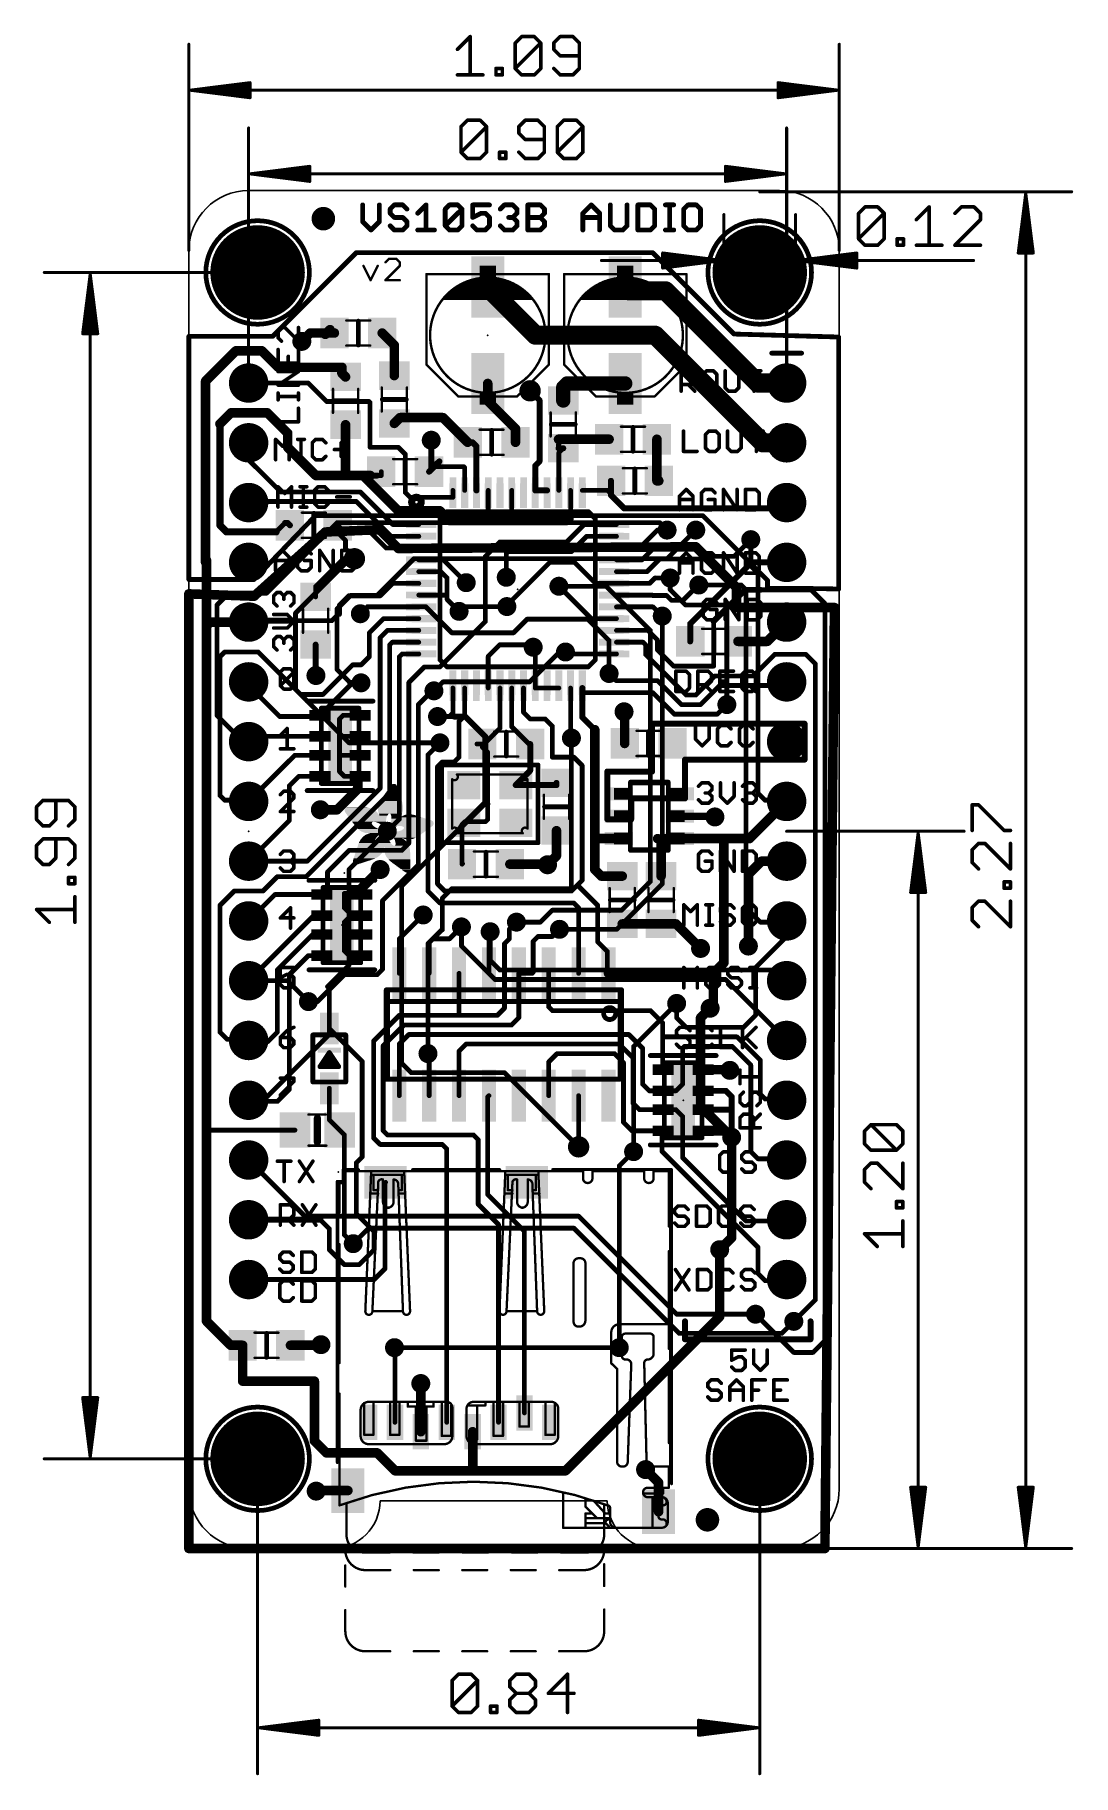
# Model space of a CAD drawing. Extents: x -6.5 to 37.6, y -9.6 to 64.3.
import ezdxf

# ---------------------------------------------------------------- set-up
doc = ezdxf.new("R2010")
doc.units = 0
for name, color, linetype in [('1', 12, 'CONTINUOUS'), ('16', 132, 'CONTINUOUS'), ('17', 110, 'CONTINUOUS'), ('18', 110, 'CONTINUOUS'), ('20', 53, 'CONTINUOUS'), ('21', 40, 'CONTINUOUS'), ('23', 53, 'CONTINUOUS'), ('51', 253, 'CONTINUOUS')]:
    doc.layers.add(name, color=color, linetype=linetype)

# ---------------------------------------------------------------- blocks, each defined once
blk = doc.blocks.new('RECT')
blk.add_solid([(-0.5, -0.5), (0.5, -0.5), (-0.5, 0.5), (0.5, 0.5)])
blk = doc.blocks.new('PIE')
at = {"const_width": 0.5}
blk.add_lwpolyline([(0, -0.25, 1), (0, 0.25, 1), (0, -0.25)], format="xyb", dxfattribs=at)
blk = doc.blocks.new('ROUNDP')
at = {"const_width": 0.5}
blk.add_lwpolyline([(0, -0.25, 1), (0, 0.25, 1), (0, -0.25)], format="xyb", dxfattribs=at)
blk = doc.blocks.new('ROUNDV')
at = {"const_width": 0.5}
blk.add_lwpolyline([(0, -0.25, 1), (0, 0.25, 1), (0, -0.25)], format="xyb", dxfattribs=at)

msp = doc.modelspace()

# ---------------------------------------------------------------- linework, layer by layer
at = {"layer": '1'}
for points, const_width in [([(12.7, 53.612), (12.7, 53.594)], 0.8128), ([(12.7, 53.594), (14.732, 51.562)], 0.8128), ([(18.704, 53.45), (18.542, 53.612)], 0.8128), ([(20.2499, 53.45), (18.704, 53.45)], 0.8128), ([(20.2499, 53.45), (24.1699, 49.53)], 0.8128), ([(5.1551, 51.655), (4.8, 51.2999)], 0.4064), ([(6.184, 51.655), (5.1551, 51.655)], 0.4064), ([(8.216, 51.655), (8.729, 51.142)], 0.4064), ([(14.732, 51.562), (19.812, 51.562)], 0.8128), ([(19.812, 51.562), (24.384, 46.99)], 0.8128), ([(0.7112, 49.6111), (2, 50.8999)], 0.4064), ([(2, 50.8999), (3.1, 50.8999)], 0.4064), ([(3.1, 50.8999), (3.8, 50.1999)], 0.4064), ([(8.729, 51.142), (8.729, 49.847)], 0.4064), ([(3.8, 50.1999), (6.5025, 50.1999)], 0.4064), ([(6.5025, 50.1999), (6.5025, 49.9459)], 0.4064), ([(0.7112, 42.037), (0.7112, 49.6111)], 0.4064), ([(5.0699, 49.53), (2.54, 49.53)], 0.2032), ([(5.854, 48.7459), (5.0699, 49.53)], 0.2032), ([(6.5025, 49.9459), (6.659, 49.7894)], 0.4064), ([(12.7, 48.768), (12.7, 49.512)], 0.4064), ([(15.908, 49.35), (16.07, 49.512)], 0.6096), ([(15.908, 49.35), (15.908, 48.788)], 0.6096), ([(16.07, 49.512), (18.542, 49.512)], 0.6096), ([(24.1699, 49.53), (25.4, 49.53)], 0.8128), ([(7.654, 48.7459), (5.854, 48.7459)], 0.2032), ([(7.7, 48.6999), (7.654, 48.7459)], 0.2032), ([(13.88, 47.588), (12.7, 48.768)], 0.4064), ([(14.9, 48.7999), (14.5, 49.1999)], 0.254), ([(14.9, 46.1999), (14.9, 48.7999)], 0.254), ([(1.3208, 47.792), (1.7923, 48.2635)], 0.4064), ([(1.7923, 48.2635), (3.3365, 48.2635)], 0.4064), ([(4.2, 47.4), (3.3365, 48.2635)], 0.4064), ([(7.7, 48.6999), (7.7, 46.7999)], 0.2032), ([(8.975, 48.061), (8.729, 47.815)], 0.4064), ([(10.8, 48.061), (8.975, 48.061)], 0.4064), ([(10.8, 48.061), (11.848, 47.013)], 0.4064), ([(1.3208, 43.4848), (1.3208, 47.792)], 0.3048), ([(4.2, 46.7999), (4.2, 47.4)], 0.4064), ([(6.659, 47.7574), (6.659, 45.6409)], 0.4064), ([(13.88, 47.013), (13.88, 47.588)], 0.4064), ([(15.9, 47.141), (15.708, 47.141)], 0.4064), ([(17.856, 47.141), (15.9, 47.141)], 0.4064), ([(19.888, 45.3742), (19.888, 47.141)], 0.4064), ([(24.384, 46.99), (25.4, 46.99)], 0.8128), ([(2.54, 46.2631), (2.54, 46.99)], 0.2032), ([(5.4, 45.5999), (4.2, 46.7999)], 0.4064), ([(7.7, 46.7999), (8.9, 46.7999)], 0.2032), ([(8.9, 46.7999), (9.2, 46.4999)], 0.2032), ([(9.2, 44.8729), (9.2, 46.4999)], 0.2032), ([(10.3, 45.8548), (10.3, 47.0999)], 0.254), ([(12.048, 47.013), (11.848, 47.013)], 0.254), ([(12.22, 46.841), (12.048, 47.013)], 0.254), ([(12.22, 44.967), (12.22, 46.841)], 0.254), ([(15.708, 46.756), (15.908, 46.756)], 0.254), ([(15.708, 46.949), (15.9, 47.141)], 0.2032), ([(15.708, 46.756), (15.708, 46.949)], 0.2032), ([(15.72, 46.568), (15.908, 46.756)], 0.2032), ([(15.72, 44.967), (15.72, 46.568)], 0.2032), ([(3.9, 44.9031), (2.54, 46.2631)], 0.2032), ([(8.1762, 45.5999), (8.1762, 45.763)], 0.2032), ([(10.3, 45.8548), (10.2082, 45.763)], 0.254), ([(10.4192, 45.974), (10.2082, 45.763)], 0.2032), ([(10.5615, 46.1163), (10.3, 45.8548)], 0.254), ([(11.684, 45.974), (10.4192, 45.974)], 0.2032), ([(10.5451, 46.1163), (10.5615, 46.1163)], 0.254), ([(10.6451, 46.1999), (10.5615, 46.1163)], 0.254), ([(11.72, 45.938), (11.684, 45.974)], 0.2032), ([(11.72, 44.967), (11.72, 45.938)], 0.2032), ([(14.72, 46.0199), (14.9, 46.1999)], 0.254), ([(14.72, 44.967), (14.72, 46.0199)], 0.254), ([(6.7, 45.5999), (5.4, 45.5999)], 0.4064), ([(6.659, 45.6409), (6.7, 45.5999)], 0.4064), ([(7.4, 45.5999), (6.7, 45.5999)], 0.4064), ([(8.9, 44.0999), (7.4, 45.5999)], 0.4064), ([(7.4, 45.5999), (7.7131, 45.5999)], 0.4064), ([(7.7131, 45.5999), (8.0131, 45.5999)], 0.254), ([(8.0131, 45.5999), (8.1762, 45.5999)], 0.2032), ([(17.9358, 44.831), (17.9358, 45.3742)], 0.254), ([(19.9678, 45.3742), (19.888, 45.3742)], 0.4064), ([(7.1158, 44.4967), (2.6, 44.4967)], 0.2032), ([(7.2842, 44.9031), (3.9, 44.9031)], 0.2032), ([(8.5955, 43.017), (7.1158, 44.4967)], 0.2032), ([(8.6703, 43.517), (7.2842, 44.9031)], 0.2032), ([(9.4, 44.6729), (9.2, 44.8729)], 0.2032), ([(11.22, 44.6729), (9.4, 44.6729)], 0.2032), ([(11.22, 44.6729), (11.22, 44.967)], 0.2032), ([(12.72, 44.967), (12.72, 43.708)], 0.2032), ([(13.72, 44.967), (13.72, 43.7856)], 0.2032), ([(14.72, 44.967), (15.22, 44.967)], 0.254), ([(16.22, 44.967), (16.22, 43.8552)], 0.2032), ([(16.72, 44.967), (17.7998, 44.967)], 0.2032), ([(17.7998, 44.967), (17.9358, 44.831)], 0.2032), ([(17.9358, 44.7641), (17.9358, 44.831)], 0.254), ([(17.9358, 44.7641), (18.5, 44.1999)], 0.254), ([(25.1499, 44.1999), (25.4, 44.45)], 0.254), ([(3.7084, 43.2054), (4.0894, 43.5864)], 0.2032), ([(4.0894, 43.5864), (4.1942, 43.5864)], 0.254), ([(4.1942, 43.5864), (4.2942, 43.4864)], 0.254), ([(10.6625, 44.0999), (8.9, 44.0999)], 0.4064), ([(11.0744, 43.688), (10.6625, 44.0999)], 0.4064), ([(11.0744, 43.688), (12.7, 43.688)], 0.4064), ([(12.7, 43.688), (13.8176, 43.688)], 0.4064), ([(12.72, 43.708), (12.7, 43.688)], 0.2032), ([(13.8176, 43.688), (16.0528, 43.688)], 0.4064), ([(13.72, 43.7856), (13.8176, 43.688)], 0.2032), ([(16.0528, 43.688), (16.1544, 43.7896)], 0.4064), ([(16.22, 43.8552), (16.1544, 43.7896)], 0.2032), ([(18.5, 44.1999), (25.1499, 44.1999)], 0.254), ([(1.6002, 43.2054), (1.3208, 43.4848)], 0.3048), ([(3.7084, 43.2054), (1.6002, 43.2054)], 0.3048), ([(6.5278, 43.2848), (6.3262, 43.4864)], 0.2032), ([(6.4262, 43.3864), (6.3262, 43.4864)], 0.2032), ([(6.4262, 43.0784), (6.4262, 43.3864)], 0.2032), ([(6.6548, 42.8498), (6.4262, 43.0784)], 0.2032), ([(6.5278, 43.2816), (6.5278, 43.2848)], 0.2032), ([(7.62, 43.2816), (6.5278, 43.2816)], 0.2032), ([(6.6548, 42.4942), (6.6548, 42.8498)], 0.2032), ([(8.3846, 42.517), (7.62, 43.2816)], 0.2032), ([(9.77, 43.017), (8.5955, 43.017)], 0.2032), ([(9.77, 43.517), (8.6703, 43.517)], 0.2032), ([(16.7962, 43.517), (16.0528, 42.7736)], 0.2032), ([(16.9058, 43.017), (16.256, 42.3672)], 0.2032), ([(18.17, 43.517), (16.7962, 43.517)], 0.2032), ([(18.17, 43.017), (16.9058, 43.017)], 0.2032), ([(19.9136, 43.2816), (19.149, 42.517)], 0.2032), ([(20.32, 43.2816), (19.9136, 43.2816)], 0.2032), ([(21.5392, 43.2816), (20.7232, 42.4656)], 0.2032), ([(23.1648, 42.164), (23.876, 42.8752)], 0.2032), ([(0.7112, 41.91), (0.7112, 42.037)], 0.4064), ([(0.7479, 42.0003), (0.7112, 42.037)], 0.4064), ([(0.7479, 39.1999), (0.7479, 42.0003)], 0.4064), ([(5.3848, 40.8847), (6.5625, 42.0624)], 0.2032), ([(6.5625, 42.0624), (7.0358, 42.0624)], 0.2032), ([(6.985, 42.164), (6.6548, 42.4942)], 0.2032), ([(6.985, 42.1132), (6.985, 42.164)], 0.2032), ([(7.0358, 42.0624), (6.985, 42.1132)], 0.2032), ([(9.77, 42.517), (8.3846, 42.517)], 0.2032), ([(13.208, 42.7736), (12.5984, 42.164)], 0.2032), ([(12.5984, 42.164), (12.5984, 39.3954)], 0.2032), ([(16.0528, 42.7736), (13.208, 42.7736)], 0.2032), ([(13.5636, 42.3672), (13.4874, 42.291)], 0.2032), ([(13.4874, 42.291), (13.4874, 41.275)], 0.2032), ([(16.256, 42.3672), (13.5636, 42.3672)], 0.2032), ([(18.17, 42.517), (19.149, 42.517)], 0.2032), ([(19.7072, 42.4656), (19.2586, 42.017)], 0.2032), ([(20.7232, 42.4656), (19.7072, 42.4656)], 0.2032), ([(22.0408, 42.056), (22.1488, 42.164)], 0.2032), ([(22.1488, 42.164), (23.1648, 42.164)], 0.2032), ([(9.77, 42.017), (10.815, 42.017)], 0.2032), ([(9.77, 41.517), (10.7054, 41.517)], 0.2032), ([(10.7054, 41.517), (10.9728, 41.2496)], 0.2032), ([(10.815, 42.017), (11.7856, 41.0464)], 0.2032), ([(13.462, 40.0304), (15.3416, 41.91)], 0.2032), ([(16.383, 41.91), (15.3416, 41.91)], 0.2032), ([(17.272, 41.021), (16.383, 41.91)], 0.2032), ([(18.17, 42.017), (19.2586, 42.017)], 0.2032), ([(18.17, 41.517), (19.4698, 41.517)], 0.2032), ([(19.4698, 41.517), (20.0088, 42.056)], 0.2032), ([(20.0088, 42.056), (22.0408, 42.056)], 0.2032), ([(21.3018, 39.3018), (23.91, 41.91)], 0.254), ([(23.91, 41.91), (25.4, 41.91)], 0.254), ([(5.3848, 40.8847), (5.3848, 40.4432)], 0.2032), ([(8.6574, 41.017), (8.128, 40.4876)], 0.2032), ([(9.77, 41.017), (8.6574, 41.017)], 0.2032), ([(10.9728, 41.2496), (10.9728, 40.5384)], 0.2032), ([(17.0996, 39.517), (15.7226, 40.894)], 0.2032), ([(17.272, 41.021), (18.166, 41.021)], 0.2032), ([(18.166, 41.021), (19.5794, 41.021)], 0.2032), ([(18.166, 41.021), (18.17, 41.017)], 0.2032), ([(19.5794, 41.017), (19.812, 41.2496)], 0.2032), ([(19.5794, 41.021), (19.5794, 41.017)], 0.2032), ([(19.812, 41.2496), (19.8152, 41.2464)], 0.2032), ([(19.8152, 41.2464), (20.4488, 41.2464)], 0.2032), ([(21, 40.3), (21.6464, 40.9464)], 0.2032), ([(21.6464, 40.9464), (21.668, 40.9464)], 0.2032), ([(22.3, 39.4), (23.6416, 40.7416)], 0.254), ([(23.6416, 40.7416), (24.2872, 40.7416)], 0.254), ([(24.2872, 40.7416), (26.4414, 40.7416)], 0.2032), ([(26.4414, 40.7416), (27.0256, 40.1574)], 0.2032), ([(6.7877, 40.4876), (6.4, 40.0999)], 0.2032), ([(6.4, 40.0999), (6.4, 39.7566)], 0.2032), ([(8.128, 40.4876), (6.7877, 40.4876)], 0.2032), ([(7.578, 40.017), (7.2866, 39.7256)], 0.2032), ([(9.77, 40.017), (7.578, 40.017)], 0.2032), ([(9.77, 40.517), (10.9514, 40.517)], 0.2032), ([(10.9514, 40.517), (10.9728, 40.5384)], 0.2032), ([(10.9728, 40.5384), (10.9728, 40.3352)], 0.2032), ([(10.9728, 40.3352), (11.4808, 39.8272)], 0.2032), ([(13.5128, 40.0304), (13.462, 40.0304)], 0.2032), ([(18.17, 40.517), (19.689, 40.517)], 0.2032), ([(19.7238, 40.017), (18.17, 40.017)], 0.2032), ([(19.689, 40.517), (19.706, 40.5)], 0.2032), ([(19.706, 40.5), (20.3, 40.5)], 0.2032), ([(19.7238, 40.017), (20.1152, 39.6256)], 0.2032), ([(20.3, 40.5), (20.5, 40.3)], 0.2032), ([(20.5, 40.3), (21, 40.3)], 0.2032), ([(27.0256, 40.1574), (27.0256, 8.8392)], 0.2032), ([(0.918, 39.37), (0.7479, 39.1999)], 0.4064), ([(0.7479, 17.7792), (0.7479, 39.1999)], 0.4064), ([(2.54, 39.37), (0.918, 39.37)], 0.4064), ([(2.5988, 39.4288), (2.54, 39.37)], 0.254), ([(4.4212, 39.4288), (2.5988, 39.4288)], 0.254), ([(6.0722, 39.4288), (4.4212, 39.4288)], 0.2032), ([(6.0722, 39.4288), (6.4, 39.7566)], 0.2032), ([(6.4, 39.7566), (6.4, 39.6999)], 0.2032), ([(8.275, 39.517), (7.6708, 38.9128)], 0.2032), ([(9.77, 39.517), (8.275, 39.517)], 0.2032), ([(10.668, 37.465), (12.5984, 39.3954)], 0.2032), ([(18.17, 39.517), (17.0996, 39.517)], 0.2032), ([(21.3018, 38.5508), (21.3018, 39.3018)], 0.254), ([(22.3, 39.4), (22.3, 37.5)], 0.2032), ([(24.5808, 38.5508), (25.4, 39.37)], 0.4064), ([(5.3848, 38.4112), (5.3848, 37.1151)], 0.254), ([(7.6708, 38.9128), (7.6708, 37.9048)], 0.2032), ([(8.4354, 39.017), (8.128, 38.7096)], 0.2032), ([(8.128, 38.7096), (8.128, 32.3088)], 0.2032), ([(9.77, 39.017), (8.4354, 39.017)], 0.2032), ([(8.6466, 38.517), (8.5344, 38.4048)], 0.2032), ([(8.5344, 38.4048), (8.5344, 32.1056)], 0.2032), ([(9.77, 38.517), (8.6466, 38.517)], 0.2032), ([(12.72, 37.9168), (13.208, 38.4048)], 0.2032), ([(13.208, 38.4048), (14.5288, 38.4048)], 0.2032), ([(14.5288, 38.4048), (14.6304, 38.3032)], 0.2032), ([(18.17, 39.017), (19.5046, 39.017)], 0.2032), ([(18.17, 38.517), (19.2934, 38.517)], 0.2032), ([(19.2934, 38.517), (19.4088, 38.4016)], 0.2032), ([(19.4088, 38.4016), (19.4088, 37.9952)], 0.2032), ([(19.5046, 39.017), (19.9104, 38.6112)], 0.2032), ([(19.9104, 38.1896), (19.9104, 38.6112)], 0.2032), ([(23.3338, 38.5508), (24.5808, 38.5508)], 0.4064), ([(1.524, 38.1), (1.3208, 37.8968)], 0.2032), ([(1.3208, 37.8968), (1.3208, 32.004)], 0.2032), ([(2.948, 38.1), (1.524, 38.1)], 0.2032), ([(2.948, 38.1), (4.7528, 36.2952)], 0.2032), ([(7.6708, 37.9048), (7.3184, 37.5524)], 0.2032), ([(9.061, 38.017), (8.9408, 37.8968)], 0.2032), ([(8.9408, 37.8968), (8.9408, 30.988)], 0.2032), ([(9.77, 38.017), (9.061, 38.017)], 0.2032), ([(12.72, 36.567), (12.72, 37.9168)], 0.2032), ([(14.72, 38.2136), (14.6304, 38.3032)], 0.2032), ([(14.72, 36.567), (14.72, 38.2136)], 0.2032), ([(16.002, 38.1), (16.085, 38.017)], 0.2032), ([(16.085, 38.017), (18.17, 38.017)], 0.2032), ([(19.4088, 37.9952), (21.1328, 36.2712)], 0.2032), ([(20.6, 37.5), (19.9104, 38.1896)], 0.2032), ([(23.9776, 37.084), (24.892, 37.9984)], 0.2032), ([(24.892, 37.9984), (26.2128, 37.9984)], 0.2032), ([(26.2128, 37.9984), (26.6192, 37.592)], 0.2032), ([(5.3848, 37.1151), (5.4, 37.0999)], 0.254), ([(6.9564, 37.5524), (5.6992, 36.2952)], 0.2032), ([(7.3184, 37.5524), (6.9564, 37.5524)], 0.2032), ([(9.3472, 36.8027), (10.0095, 37.465)], 0.2032), ([(10.0095, 37.465), (10.668, 37.465)], 0.2032), ([(18.161, 36.8808), (17.8562, 37.1856)], 0.2032), ([(22.3, 37.5), (20.6, 37.5)], 0.2032), ([(21.5392, 36.2712), (22.352, 37.084)], 0.2032), ([(22.352, 37.084), (23.9776, 37.084)], 0.2032), ([(26.6192, 37.592), (26.6192, 10.5664)], 0.2032), ([(2.54, 36.83), (2.54, 36.6776)], 0.2032), ([(2.54, 36.6776), (3.8608, 35.3568)], 0.2032), ([(4.7528, 36.2952), (5.6992, 36.2952)], 0.2032), ([(6.9528, 36.7888), (5.5762, 35.4122)], 0.2032), ([(7.0528, 36.7888), (6.9528, 36.7888)], 0.2032), ([(7.0528, 36.7888), (7.3152, 36.7888)], 0.254), ([(9.3472, 36.8027), (9.3472, 29.972)], 0.2032), ([(9.7536, 35.8648), (10.3378, 36.449)], 0.2032), ([(10.3378, 36.449), (10.414, 36.449)], 0.2032), ([(11.22, 36.567), (11.22, 35.5024)], 0.2032), ([(11.72, 36.567), (11.72, 35.3928)], 0.2032), ([(13.22, 36.567), (13.22, 34.8608)], 0.2032), ([(13.72, 36.567), (13.72, 34.921)], 0.2032), ([(14.22, 36.567), (14.22, 35.5386)], 0.2032), ([(15.22, 36.567), (14.72, 36.567)], 0.2032), ([(15.72, 36.567), (15.22, 36.567)], 0.2032), ([(16.22, 36.567), (16.22, 34.4784)], 0.2032), ([(16.72, 36.567), (16.72, 35.3246)], 0.254), ([(16.72, 36.567), (16.72, 36.4168)], 0.2032), ([(16.72, 36.4168), (16.764, 36.3728)], 0.2032), ([(16.764, 36.3728), (19.7104, 36.3728)], 0.2032), ([(18.161, 36.8808), (19.9136, 36.8808)], 0.2032), ([(19.7104, 36.3728), (20.6248, 35.4584)], 0.2032), ([(19.9136, 36.8808), (20.9296, 35.8648)], 0.2032), ([(21.1328, 36.2712), (21.5392, 36.2712)], 0.2032), ([(22.5552, 36.6776), (21.7424, 35.8648)], 0.2032), ([(25.2476, 36.6776), (22.5552, 36.6776)], 0.2032), ([(25.2476, 36.6776), (25.4, 36.83)], 0.2032), ([(25.3492, 36.8808), (25.4, 36.83)], 0.2032), ([(5.6208, 35.3676), (5.5762, 35.4122)], 0.2032), ([(6.5578, 35.4122), (6.4008, 35.2552)], 0.2032), ([(7.2762, 35.4122), (6.5578, 35.4122)], 0.2032), ([(9.7536, 29.0576), (9.7536, 35.8648)], 0.2032), ([(11.22, 35.5024), (11.0744, 35.3568)], 0.2032), ([(14.22, 35.5386), (14.5034, 35.2552)], 0.2032), ([(18.5166, 35.5346), (18.4912, 35.56)], 0.4064), ([(18.5166, 34.2138), (18.5166, 35.5346)], 0.4064), ([(20.6248, 35.4584), (22.4536, 35.4584)], 0.2032), ([(20.9296, 35.8648), (21.7424, 35.8648)], 0.2032), ([(22.4536, 35.4584), (22.86, 35.8648)], 0.2032), ([(3.8608, 35.3568), (5.6208, 35.3568)], 0.2032), ([(5.6208, 35.3568), (5.6208, 35.3676)], 0.2032), ([(6.4008, 35.2552), (6.4008, 34.544)], 0.2032), ([(11.0744, 35.3568), (10.5664, 35.3568)], 0.2032), ([(11.4808, 35.1536), (11.72, 35.3928)], 0.2032), ([(11.4808, 33.6296), (11.4808, 35.1536)], 0.2032), ([(13.22, 34.8608), (12.5476, 34.1884)], 0.2032), ([(13.72, 34.921), (14.4526, 34.1884)], 0.2032), ([(14.5034, 35.2552), (15.1384, 35.2552)], 0.2032), ([(15.1384, 35.2552), (15.4432, 34.9504)], 0.2032), ([(15.4432, 34.9504), (15.4432, 33.6296)], 0.2032), ([(16.72, 35.3246), (17.2466, 34.798)], 0.254), ([(17.2466, 30.226), (17.2466, 34.798)], 0.4064), ([(26.162, 35.052), (19.685, 35.052)], 0.254), ([(19.685, 35.052), (19.685, 33.02)], 0.254), ([(26.162, 33.528), (26.162, 35.052)], 0.254), ([(2.7622, 34.5122), (2.54, 34.29)], 0.2032), ([(2.559, 34.309), (2.54, 34.29)], 0.2032), ([(5.5762, 34.5122), (2.7622, 34.5122)], 0.2032), ([(6.4008, 34.544), (6.4008, 33.7312)], 0.2032), ([(6.4326, 34.5122), (6.4008, 34.544)], 0.2032), ([(7.2762, 34.5122), (6.4326, 34.5122)], 0.2032), ([(10.16, 33.7312), (10.668, 34.2392)], 0.2032), ([(12.4714, 34.1884), (12.2428, 34.1884)], 0.2032), ([(12.5476, 34.1884), (12.4714, 34.1884)], 0.2032), ([(12.4714, 34.0614), (12.4714, 34.1884)], 0.2032), ([(12.7, 33.8328), (12.4714, 34.0614)], 0.2032), ([(14.4526, 34.1884), (14.5034, 34.1884)], 0.2032), ([(14.5034, 34.1884), (14.5034, 33.0596)], 0.254), ([(16.22, 34.4784), (16.256, 34.4424)], 0.2032), ([(4.5022, 33.7122), (2.54, 31.75)], 0.2032), ([(5.5762, 33.7122), (4.5022, 33.7122)], 0.2032), ([(6.4008, 33.7312), (6.4008, 33.02)], 0.2032), ([(6.4198, 33.7122), (6.4008, 33.7312)], 0.2032), ([(7.2762, 33.7122), (6.4198, 33.7122)], 0.2032), ([(10.16, 27.94), (10.16, 33.7312)], 0.2032), ([(10.5664, 33.2232), (10.7696, 33.4264)], 0.2032), ([(10.5664, 28.2448), (10.5664, 33.2232)], 0.2032), ([(10.7696, 33.4264), (11.2776, 33.4264)], 0.2032), ([(11.2776, 33.4264), (11.4808, 33.6296)], 0.2032), ([(12.7, 33.8328), (12.7, 30.988)], 0.2032), ([(15.4432, 33.6296), (16.3576, 33.6296)], 0.2032), ([(16.3576, 33.6296), (16.7132, 33.274)], 0.2032), ([(16.7132, 33.274), (16.7132, 28.3972)], 0.2032), ([(21.082, 31.877), (21.082, 33.528)], 0.254), ([(21.082, 33.528), (26.162, 33.528)], 0.254), ([(4.669, 32.8122), (4.2672, 32.4104)], 0.2032), ([(5.5762, 32.8122), (4.669, 32.8122)], 0.2032), ([(6.4008, 33.02), (6.604, 32.8168)], 0.2032), ([(6.604, 32.8168), (7.1716, 32.8168)], 0.2032), ([(7.1762, 32.8122), (7.1716, 32.8168)], 0.4064), ([(7.1762, 32.7122), (7.2762, 32.8122)], 0.4064), ([(7.2762, 32.8122), (7.1762, 32.8122)], 0.4064), ([(7.1762, 32.2714), (7.1762, 32.7122)], 0.4064), ([(14.5034, 33.0596), (13.8882, 32.4444)], 0.254), ([(15.621, 32.4444), (13.8882, 32.4444)], 0.254), ([(15.621, 32.5374), (15.621, 32.4444)], 0.254), ([(19.685, 33.02), (17.78, 33.02)], 0.254), ([(17.78, 33.02), (17.78, 30.988)], 0.254), ([(1.3208, 32.004), (1.524, 31.8008)], 0.2032), ([(1.524, 31.8008), (2.4892, 31.8008)], 0.2032), ([(2.4892, 31.8008), (2.54, 31.75)], 0.2032), ([(4.2672, 32.4104), (4.2672, 30.9372)], 0.2032), ([(4.9784, 28.5496), (8.5344, 32.1056)], 0.2032), ([(8.128, 32.3088), (5.0292, 29.21)], 0.2032), ([(7.1762, 32.2714), (6.2992, 31.3944)], 0.4064), ([(18.796, 30.988), (18.796, 31.877)], 0.254), ([(18.796, 31.877), (21.082, 31.877)], 0.254), ([(23.819, 30.169), (25.4, 31.75)], 0.4064), ([(6.2992, 31.3944), (5.588, 31.3944)], 0.4064), ([(8.9408, 30.988), (8.4328, 30.48)], 0.2032), ([(12.7, 30.988), (12.5984, 30.8864)], 0.2032), ([(17.78, 30.988), (18.796, 30.988)], 0.254), ([(20.866, 31.119), (22.3226, 31.119)], 0.3048), ([(22.3226, 31.119), (22.352, 31.0896)], 0.3048), ([(4.2672, 30.9372), (2.54, 29.21)], 0.2032), ([(11.6078, 30.764), (11.6882, 30.8444)], 0.2032), ([(11.6078, 29.083), (11.6078, 30.764)], 0.2032), ([(11.7302, 30.8864), (11.6882, 30.8444)], 0.2032), ([(12.5984, 30.8864), (11.7302, 30.8864)], 0.2032), ([(15.621, 29.4386), (15.621, 30.5054)], 0.4064), ([(17.2466, 28.8544), (17.2466, 30.226)], 0.4064), ([(17.3036, 30.169), (17.2466, 30.226)], 0.4064), ([(18.266, 30.169), (17.3036, 30.169)], 0.4064), ([(20.263, 30.169), (20.066, 29.972)], 0.4064), ([(20.866, 30.169), (20.263, 30.169)], 0.4064), ([(20.866, 30.169), (22.86, 30.169)], 0.4064), ([(22.733, 30.042), (22.86, 30.169)], 0.4064), ([(22.86, 30.169), (23.819, 30.169)], 0.4064), ([(6.8072, 29.6672), (5.8928, 28.7528)], 0.2032), ([(9.0424, 29.6672), (6.8072, 29.6672)], 0.2032), ([(9.3472, 29.972), (9.0424, 29.6672)], 0.2032), ([(15.24, 29.0576), (15.621, 29.4386)], 0.4064), ([(20.066, 29.972), (20.066, 28.575)], 0.4064), ([(22.733, 24.892), (22.733, 30.042)], 0.4064), ([(5.0292, 29.21), (2.54, 29.21)], 0.2032), ([(5.8928, 28.7528), (5.8928, 28.0326)], 0.2032), ([(7.3706, 28.097), (8.128, 28.8544)], 0.4064), ([(8.2296, 27.5336), (9.7536, 29.0576)], 0.2032), ([(11.6286, 29.1038), (11.6078, 29.083)], 0.2032), ([(13.6398, 29.083), (15.2146, 29.083)], 0.4064), ([(15.2146, 29.083), (15.24, 29.0576)], 0.4064), ([(17.526, 28.575), (17.2466, 28.8544)], 0.4064), ([(24.3332, 29.21), (23.7744, 28.6512)], 0.4064), ([(23.7744, 28.6512), (23.7744, 25.6032)], 0.4064), ([(24.3332, 29.21), (25.4, 29.21)], 0.4064), ([(3.7592, 28.5496), (3.1496, 27.94)], 0.2032), ([(4.9784, 28.5496), (3.7592, 28.5496)], 0.2032), ([(5.8928, 28.0326), (5.6524, 27.7922)], 0.2032), ([(7.3706, 28.097), (7.3706, 27.8104)], 0.4064), ([(7.3706, 28.097), (7.3794, 28.0882)], 0.2032), ([(10.5664, 28.2448), (10.8712, 27.94)], 0.2032), ([(16.51, 28.194), (16.256, 27.94)], 0.2032), ([(16.7132, 28.3972), (16.51, 28.194)], 0.2032), ([(17.3736, 27.3304), (16.51, 28.194)], 0.2032), ([(18.415, 28.575), (17.526, 28.575)], 0.4064), ([(1.9304, 27.94), (1.3208, 27.3304)], 0.2032), ([(1.3208, 27.3304), (1.3208, 21.9456)], 0.2032), ([(3.1496, 27.94), (1.9304, 27.94)], 0.2032), ([(3.6622, 27.7922), (2.54, 26.67)], 0.2032), ([(3.6622, 27.7922), (5.6524, 27.7922)], 0.2032), ([(6.604, 27.2288), (6.604, 27.8384)], 0.2032), ([(6.604, 27.8384), (7.3062, 27.8384)], 0.2032), ([(7.3706, 27.8104), (7.3524, 27.7922)], 0.4064), ([(7.3062, 27.8384), (7.3524, 27.7922)], 0.2032), ([(8.2296, 27.5336), (8.2296, 24.6126)], 0.2032), ([(10.668, 27.432), (10.16, 27.94)], 0.2032), ([(16.3576, 27.432), (10.668, 27.432)], 0.2032), ([(10.8712, 27.94), (16.256, 27.94)], 0.2032), ([(16.5608, 27.2288), (16.3576, 27.432)], 0.2032), ([(17.3736, 25.781), (17.3736, 27.3304)], 0.2032), ([(5.3022, 26.8922), (2.54, 24.13)], 0.2032), ([(5.6524, 26.8922), (5.3022, 26.8922)], 0.2032), ([(6.9406, 26.8922), (6.604, 27.2288)], 0.2032), ([(6.604, 26.6192), (6.877, 26.8922)], 0.2032), ([(6.604, 26.1112), (6.604, 26.6192)], 0.2032), ([(7.3524, 26.8922), (6.877, 26.8922)], 0.2032), ([(7.3524, 26.8922), (6.9406, 26.8922)], 0.2032), ([(8.9408, 25.908), (9.9568, 26.924)], 0.2032), ([(13.9192, 26.6192), (13.6144, 26.3144)], 0.2032), ([(16.5608, 24.444), (16.5608, 27.2288)], 0.2032), ([(20.066, 26.543), (18.415, 26.543)], 0.4064), ([(20.066, 26.543), (20.701, 26.543)], 0.4064), ([(20.701, 26.543), (21.7424, 25.5016)], 0.4064), ([(25.2984, 26.5684), (25.4, 26.67)], 0.2032), ([(25.2984, 25.908), (25.2984, 26.5684)], 0.2032), ([(5.2642, 26.0922), (3.7592, 24.5872)], 0.2032), ([(5.6524, 26.0922), (5.2642, 26.0922)], 0.2032), ([(6.604, 25.4), (6.604, 26.1112)], 0.2032), ([(6.623, 26.0922), (6.604, 26.1112)], 0.2032), ([(7.3524, 26.0922), (6.623, 26.0922)], 0.2032), ([(8.9408, 24.444), (8.9408, 25.908)], 0.2032), ([(10.2108, 25.7556), (10.3632, 25.908)], 0.2032), ([(10.3632, 25.908), (11.0744, 25.908)], 0.2032), ([(11.0744, 25.908), (11.5824, 26.416)], 0.2032), ([(12.7508, 26.162), (12.8016, 26.2128)], 0.2032), ([(12.7508, 24.444), (12.7508, 26.162)], 0.2032), ([(13.6144, 25.908), (13.4112, 25.7048)], 0.2032), ([(13.6144, 26.3144), (13.6144, 25.908)], 0.2032), ([(14.6304, 25.8064), (14.8336, 26.0096)], 0.2032), ([(14.6304, 24.4856), (14.6304, 25.8064)], 0.2032), ([(14.8336, 26.0096), (15.4432, 26.0096)], 0.2032), ([(15.4432, 26.0096), (15.748, 26.3144)], 0.2032), ([(24.0792, 24.6888), (25.2984, 25.908)], 0.2032), ([(5.0754, 25.1922), (4.2672, 24.384)], 0.2032), ([(5.0754, 25.1922), (5.6524, 25.1922)], 0.2032), ([(6.8118, 25.1922), (6.604, 25.4)], 0.2032), ([(7.3524, 25.1922), (6.8118, 25.1922)], 0.2032), ([(10.2108, 24.444), (10.2108, 25.7556)], 0.2032), ([(13.4112, 25.7048), (13.4112, 22.9616)], 0.2032), ([(17.78, 25.3746), (17.3736, 25.781)], 0.2032), ([(17.78, 25.3746), (17.78, 24.4948)], 0.2032), ([(3.7592, 24.5872), (3.7592, 21.9456)], 0.2032), ([(4.2672, 24.384), (4.2672, 19.5072)], 0.2032), ([(6.604, 24.384), (5.461, 23.241)], 0.2032), ([(8.001, 24.384), (6.604, 24.384)], 0.2032), ([(8.2296, 24.6126), (8.001, 24.384)], 0.2032), ([(11.4808, 22.6568), (11.4808, 24.444)], 0.2032), ([(14.0208, 22.5552), (14.0208, 24.444)], 0.2032), ([(14.0208, 24.444), (14.5888, 24.444)], 0.2032), ([(14.5888, 24.444), (14.6304, 24.4856)], 0.2032), ([(15.2908, 24.444), (15.2908, 23.0124)], 0.2032), ([(17.8308, 24.444), (22.285, 24.444)], 0.4064), ([(17.78, 24.4948), (17.8308, 24.444)], 0.2032), ([(22.285, 24.444), (22.733, 24.892)], 0.4064), ([(22.285, 24.444), (22.285, 23.0978)], 0.4064), ([(24.0792, 22.6568), (24.0792, 24.6888)], 0.2032), ([(5.461, 23.241), (5.08, 23.241)], 0.2032), ([(13.4112, 22.9616), (13.1064, 22.6568)], 0.2032), ([(15.2908, 23.0124), (15.4432, 22.86)], 0.2032), ([(15.4432, 22.86), (19.6088, 22.86)], 0.2032), ([(19.6088, 22.86), (20.1288, 22.34)], 0.2032), ([(20.7264, 23.1648), (20.7264, 22.5552)], 0.2032), ([(22.285, 23.0978), (22.1488, 22.9616)], 0.4064), ([(7.366, 20.701), (5.969, 22.098)], 0.2032), ([(8.9408, 22.6568), (7.8486, 21.5646)], 0.2032), ([(9.144, 22.2504), (8.255, 21.3614)], 0.2032), ([(8.9408, 22.6568), (11.4808, 22.6568)], 0.2032), ([(9.144, 22.2504), (13.716, 22.2504)], 0.2032), ([(11.4808, 22.6568), (13.1064, 22.6568)], 0.2032), ([(13.716, 22.2504), (14.0208, 22.5552)], 0.2032), ([(20.1288, 21.7424), (20.1288, 22.34)], 0.2032), ([(20.7264, 22.5552), (21.1328, 22.1488)], 0.2032), ([(21.1328, 22.1488), (23.5712, 22.1488)], 0.2032), ([(23.5712, 22.1488), (24.0792, 22.6568)], 0.2032), ([(1.3208, 21.9456), (1.6256, 21.6408)], 0.2032), ([(1.6256, 21.6408), (2.4892, 21.6408)], 0.2032), ([(2.4892, 21.6408), (2.54, 21.59)], 0.2032), ([(2.5908, 21.5392), (2.54, 21.59)], 0.2032), ([(3.3528, 21.5392), (2.5908, 21.5392)], 0.2032), ([(3.7592, 21.9456), (3.3528, 21.5392)], 0.2032), ([(7.8486, 21.5646), (7.8486, 17.4498)], 0.2032), ([(8.255, 21.3614), (8.255, 17.7546)], 0.2032), ([(9.3472, 21.844), (8.9408, 21.4376)], 0.2032), ([(8.9408, 19.244), (8.9408, 21.4376)], 0.2032), ([(18.6944, 21.844), (9.3472, 21.844)], 0.2032), ([(11.4808, 21.1328), (11.7856, 21.4376)], 0.2032), ([(11.7856, 21.4376), (18.288, 21.4376)], 0.2032), ([(18.288, 21.4376), (18.8722, 20.8534)], 0.2032), ([(18.6944, 21.844), (19.2786, 21.2598)], 0.2032), ([(23.2918, 21.7424), (20.1288, 21.7424)], 0.2032), ([(20.1288, 21.7424), (20.1288, 20.323)], 0.2032), ([(23.2918, 21.7424), (24.2824, 20.7518)], 0.2032), ([(7.366, 16.637), (7.366, 20.701)], 0.2032), ([(10.2108, 20.9804), (10.16, 21.0312)], 0.2032), ([(10.2108, 19.244), (10.2108, 20.9804)], 0.2032), ([(11.4808, 19.244), (11.4808, 21.1328)], 0.2032), ([(15.2908, 20.6756), (15.6464, 21.0312)], 0.2032), ([(15.2908, 19.244), (15.2908, 20.6756)], 0.2032), ([(15.6464, 21.0312), (18.0848, 21.0312)], 0.2032), ([(18.0848, 21.0312), (18.4658, 20.6502)], 0.2032), ([(18.4658, 20.6502), (18.4658, 18.1102)], 0.2032), ([(18.8722, 18.923), (18.8722, 20.8534)], 0.2032), ([(19.2786, 21.2598), (19.2786, 19.7358)], 0.2032), ([(21.0566, 21.336), (20.9804, 21.2598)], 0.2032), ([(20.9804, 21.2598), (20.9804, 19.7358)], 0.2032), ([(23.0886, 21.336), (21.0566, 21.336)], 0.2032), ([(23.0886, 21.336), (23.876, 20.5486)], 0.2032), ([(24.2824, 20.7518), (24.2824, 19.304)], 0.2032), ([(20.1288, 20.323), (20.1558, 20.35)], 0.2032), ([(21.8558, 20.35), (22.957, 20.35)], 0.4064), ([(22.957, 20.35), (22.987, 20.32)], 0.4064), ([(23.876, 20.5486), (23.876, 16.8656)], 0.2032), ([(4.2672, 19.5072), (3.7592, 18.9992)], 0.2032), ([(5.969, 19.558), (5.969, 18.222)], 0.2032), ([(12.7, 19.1932), (12.7508, 19.244)], 0.2032), ([(12.7, 19.1932), (12.7, 15.0368)], 0.2032), ([(16.5608, 17.0688), (16.5608, 19.244)], 0.2032), ([(19.5644, 19.45), (19.2786, 19.7358)], 0.2032), ([(20.1558, 19.45), (19.5644, 19.45)], 0.2032), ([(20.6946, 19.45), (20.1558, 19.45)], 0.2032), ([(20.9804, 19.7358), (20.6946, 19.45)], 0.2032), ([(21.8558, 19.45), (22.8156, 19.45)], 0.254), ([(22.8156, 19.45), (23.0632, 19.2024)], 0.254), ([(23.0632, 19.2024), (23.0632, 18.5928)], 0.254), ([(24.2824, 19.304), (24.4856, 19.1008)], 0.2032), ([(2.5908, 18.9992), (2.54, 19.05)], 0.2032), ([(3.7592, 18.9992), (2.5908, 18.9992)], 0.2032), ([(19.1452, 18.65), (18.8722, 18.923)], 0.2032), ([(20.1558, 18.65), (19.1452, 18.65)], 0.2032), ([(20.6946, 18.65), (20.1558, 18.65)], 0.2032), ([(20.9804, 18.3642), (20.6946, 18.65)], 0.2032), ([(21.8558, 18.65), (23.006, 18.65)], 0.254), ([(23.006, 18.65), (23.0632, 18.5928)], 0.254), ([(23.0632, 18.5928), (23.0632, 17.4752)], 0.254), ([(24.4856, 19.1008), (25.3492, 19.1008)], 0.2032), ([(25.3492, 19.1008), (25.4, 19.05)], 0.2032), ([(0.7479, 17.7792), (0.7479, 9.6661)], 0.4064), ([(0.7487, 17.78), (0.7479, 17.7792)], 0.2032), ([(4.511, 17.78), (0.7487, 17.78)], 0.2032), ([(5.969, 18.222), (6.411, 17.78)], 0.2032), ([(6.411, 17.78), (6.604, 17.587)], 0.2032), ([(8.255, 17.7546), (8.4328, 17.5768)], 0.2032), ([(18.4658, 18.1102), (18.826, 17.75)], 0.2032), ([(18.826, 17.75), (20.1558, 17.75)], 0.2032), ([(20.1034, 17.6976), (20.1558, 17.75)], 0.2032), ([(20.1034, 16.879), (20.1034, 17.6976)], 0.2032), ([(20.9804, 16.6116), (20.9804, 18.3642)], 0.2032), ([(21.8558, 17.75), (22.7884, 17.75)], 0.4064), ([(22.7884, 17.75), (23.0632, 17.4752)], 0.4064), ([(6.604, 17.587), (6.604, 13.335)], 0.2032), ([(7.8486, 17.4498), (8.128, 17.1704)], 0.2032), ([(10.7696, 17.1704), (8.128, 17.1704)], 0.2032), ([(12.0904, 17.5768), (8.4328, 17.5768)], 0.2032), ([(10.958, 16.982), (10.7696, 17.1704)], 0.2032), ([(10.958, 5.362), (10.958, 16.982)], 0.2032), ([(12.2936, 17.3736), (12.0904, 17.5768)], 0.2032), ([(12.2936, 14.6304), (12.2936, 17.3736)], 0.2032), ([(7.112, 16.383), (7.366, 16.637)], 0.2032), ([(7.112, 14.224), (7.112, 16.383)], 0.2032), ([(18.288, 16.256), (18.8976, 16.8656)], 0.2032), ([(18.288, 8.5344), (18.288, 16.256)], 0.2032), ([(24.1808, 12.8016), (20.1034, 16.879)], 0.2032), ([(20.9804, 16.6116), (23.6728, 13.9192)], 0.2032), ([(23.876, 16.8656), (24.1808, 16.5608)], 0.2032), ([(24.1808, 16.5608), (25.3492, 16.5608)], 0.2032), ([(25.3492, 16.5608), (25.4, 16.51)], 0.2032), ([(8.3312, 15.5352), (8.358, 15.562)], 0.2032), ([(8.3312, 11.8872), (8.3312, 15.5352)], 0.2032), ([(14.258, 13.4788), (12.7, 15.0368)], 0.2032), ([(2.54, 13.97), (5.588, 13.97)], 0.254), ([(5.588, 13.97), (5.969, 13.589)], 0.2032), ([(7.874, 13.462), (7.112, 14.224)], 0.2032), ([(13.158, 13.766), (12.2936, 14.6304)], 0.2032), ([(25.3492, 13.9192), (25.4, 13.97)], 0.2032), ([(5.969, 13.589), (5.969, 12.7)], 0.2032), ([(6.985, 12.954), (6.604, 13.335)], 0.2032), ([(7.874, 12.7), (7.874, 13.462)], 0.2032), ([(13.158, 5.362), (13.158, 13.766)], 0.2032), ([(14.258, 5.762), (14.258, 13.4788)], 0.2032), ([(23.6728, 13.9192), (25.3492, 13.9192)], 0.2032), ([(5.969, 12.7), (6.604, 12.065)], 0.2032), ([(7.239, 12.065), (7.874, 12.7)], 0.2032), ([(22.5552, 12.7), (22.5552, 9.8552)], 0.4064), ([(24.1808, 11.684), (24.1808, 12.8016)], 0.2032), ([(6.604, 12.065), (7.239, 12.065)], 0.2032), ([(7.874, 11.43), (8.3312, 11.8872)], 0.2032), ([(2.54, 11.43), (7.874, 11.43)], 0.2032), ([(24.1808, 11.684), (24.4856, 11.3792)], 0.2032), ([(24.4856, 11.3792), (25.3492, 11.3792)], 0.2032), ([(25.3492, 11.3792), (25.4, 11.43)], 0.2032), ([(26.6192, 10.5664), (25.7048, 9.652)], 0.2032), ([(1.778, 8.636), (0.7479, 9.6661)], 0.4064), ([(22.5552, 9.8552), (16.002, 3.302)], 0.4064), ([(25.7048, 8.3312), (24.0792, 9.9568)], 0.2032), ([(27.0256, 8.8392), (26.5176, 8.3312)], 0.2032), ([(2.286, 8.636), (1.778, 8.636)], 0.4064), ([(2.286, 8.636), (2.286, 7.112)], 0.4064), ([(5.588, 8.636), (4.318, 8.636)], 0.4064), ([(5.6134, 8.6614), (5.588, 8.636)], 0.4064), ([(8.758, 8.514), (8.7376, 8.5344)], 0.2032), ([(8.758, 5.362), (8.758, 8.514)], 0.2032), ([(26.5176, 8.3312), (25.7048, 8.3312)], 0.2032), ([(2.286, 7.112), (5.334, 7.112)], 0.4064), ([(5.334, 7.112), (5.334, 4.572)], 0.4064), ([(9.858, 7.0076), (9.8552, 7.0104)], 0.4064), ([(9.858, 4.962), (9.858, 7.0076)], 0.4064), ([(5.334, 4.572), (5.842, 4.064)], 0.4064), ([(12.065, 4.955), (12.058, 4.962)], 0.4064), ([(12.065, 3.3782), (12.065, 4.955)], 0.4064), ([(5.842, 4.064), (8.001, 4.064)], 0.4064), ([(8.001, 4.064), (8.763, 3.302)], 0.4064), ([(8.763, 3.302), (11.9888, 3.302)], 0.4064), ([(12.065, 3.3782), (11.9888, 3.302)], 0.4064), ([(11.9888, 3.302), (16.002, 3.302)], 0.4064), ([(19.958, 2.8004), (19.4056, 3.3528)], 0.4064), ([(19.958, 1.562), (19.958, 2.8004)], 0.4064), ([(5.4338, 2.462), (5.4102, 2.4384)], 0.4064), ([(6.758, 2.462), (5.4338, 2.462)], 0.4064)]:
    msp.add_lwpolyline(points, dxfattribs=dict(at, const_width=const_width))
for points, const_width in [([(12.9032, 53.612, 1), (12.4968, 53.612)], 0.4064), ([(12.8437, 53.7377, 1), (12.5563, 53.4503)], 0.4064), ([(18.6857, 53.7557, 1), (18.3983, 53.4683)], 0.4064), ([(12.4968, 53.594, 1), (12.9032, 53.594)], 0.4064), ([(18.704, 53.6532, 1), (18.704, 53.2468)], 0.4064), ([(18.5603, 53.3063, 1), (18.8477, 53.5937)], 0.4064), ([(20.3935, 53.5937, 1), (20.1062, 53.3063)], 0.4064), ([(20.2499, 53.2468, 1), (20.2499, 53.6532)], 0.4064), ([(5.1551, 51.7566, 1), (5.1551, 51.5534)], 0.2032), ([(5.2269, 51.5832, 1), (5.0833, 51.7268)], 0.2032), ([(6.184, 51.5534, 1), (6.184, 51.7566)], 0.2032), ([(8.2878, 51.7268, 1), (8.1442, 51.5832)], 0.2032), ([(14.732, 51.7652, 1), (14.732, 51.3588)], 0.4064), ([(14.5883, 51.4183, 1), (14.8757, 51.7057)], 0.4064), ([(19.9557, 51.7057, 1), (19.6683, 51.4183)], 0.4064), ([(19.812, 51.3588, 1), (19.812, 51.7652)], 0.4064), ([(2, 51.0015, 1), (2, 50.7983)], 0.2032), ([(2.0718, 50.8281, 1), (1.9282, 50.9717)], 0.2032), ([(3.1718, 50.9717, 1), (3.0282, 50.8281)], 0.2032), ([(3.1, 50.7983, 1), (3.1, 51.0015)], 0.2032), ([(4.7281, 51.3717, 1), (4.8718, 51.2281)], 0.2032), ([(8.8306, 51.142, 1), (8.6274, 51.142)], 0.2032), ([(8.6572, 51.0702, 1), (8.8008, 51.2138)], 0.2032), ([(3.8, 50.3015, 1), (3.8, 50.0983)], 0.2032), ([(3.7282, 50.1281, 1), (3.8718, 50.2717)], 0.2032), ([(6.6041, 50.1999, 1), (6.4009, 50.1999)], 0.2032), ([(6.5025, 50.0983, 1), (6.5025, 50.3015)], 0.2032), ([(0.8128, 49.6111, 1), (0.6096, 49.6111)], 0.2032), ([(0.6394, 49.6829, 1), (0.783, 49.5393)], 0.2032), ([(2.54, 49.5808, 1), (2.54, 49.4792)], 0.1016), ([(5.1058, 49.5659, 1), (5.034, 49.4941)], 0.1016), ([(5.0699, 49.4792, 1), (5.0699, 49.5808)], 0.1016), ([(6.4009, 49.9459, 1), (6.6041, 49.9459)], 0.2032), ([(6.5743, 50.0177, 1), (6.4307, 49.8741)], 0.2032), ([(6.5872, 49.7176, 1), (6.7308, 49.8612)], 0.2032), ([(8.6274, 49.847, 1), (8.8306, 49.847)], 0.2032), ([(12.8016, 49.512, 1), (12.5984, 49.512)], 0.2032), ([(15.8002, 49.4578, 1), (16.0158, 49.2422)], 0.3048), ([(16.0604, 49.35, 1), (15.7556, 49.35)], 0.3048), ([(16.07, 49.6644, 1), (16.07, 49.3596)], 0.3048), ([(16.1778, 49.4042, 1), (15.9622, 49.6198)], 0.3048), ([(18.542, 49.3596, 1), (18.542, 49.6644)], 0.3048), ([(24.1699, 49.7332, 1), (24.1699, 49.3268)], 0.4064), ([(24.0262, 49.3863, 1), (24.3135, 49.6737)], 0.4064), ([(25.4, 49.3268, 1), (25.4, 49.7332)], 0.4064), ([(5.854, 48.7967, 1), (5.854, 48.6951)], 0.1016), ([(5.8181, 48.71, 1), (5.8899, 48.7818)], 0.1016), ([(7.6899, 48.7818, 1), (7.6181, 48.71)], 0.1016), ([(7.654, 48.6951, 1), (7.654, 48.7967)], 0.1016), ([(12.5984, 48.768, 1), (12.8016, 48.768)], 0.2032), ([(12.7718, 48.8398, 1), (12.6282, 48.6962)], 0.2032), ([(14.5449, 49.2448, 1), (14.4551, 49.155)], 0.127), ([(14.9635, 48.7999, 1), (14.8365, 48.7999)], 0.127), ([(14.8551, 48.755, 1), (14.9449, 48.8448)], 0.127), ([(15.7556, 48.788, 1), (16.0604, 48.788)], 0.3048), ([(1.7923, 48.3651, 1), (1.7923, 48.1619)], 0.2032), ([(1.8641, 48.1917, 1), (1.7205, 48.3353)], 0.2032), ([(3.4083, 48.3353, 1), (3.2647, 48.1917)], 0.2032), ([(3.3365, 48.1619, 1), (3.3365, 48.3651)], 0.2032), ([(7.7508, 48.6999, 1), (7.6492, 48.6999)], 0.1016), ([(7.6641, 48.664, 1), (7.7359, 48.7358)], 0.1016), ([(8.975, 48.1626, 1), (8.975, 47.9594)], 0.2032), ([(9.0468, 47.9892, 1), (8.9032, 48.1328)], 0.2032), ([(10.8718, 48.1328, 1), (10.7282, 47.9892)], 0.2032), ([(10.8, 47.9594, 1), (10.8, 48.1626)], 0.2032), ([(1.249, 47.8638, 1), (1.3926, 47.7202)], 0.2032), ([(1.397, 47.792, 1), (1.2446, 47.792)], 0.1524), ([(4.3016, 47.4, 1), (4.0984, 47.4)], 0.2032), ([(4.1281, 47.3282, 1), (4.2718, 47.4719)], 0.2032), ([(6.7606, 47.7574, 1), (6.5574, 47.7574)], 0.2032), ([(8.6572, 47.8868, 1), (8.8008, 47.7432)], 0.2032), ([(13.9816, 47.588, 1), (13.7784, 47.588)], 0.2032), ([(13.8082, 47.5162, 1), (13.9518, 47.6598)], 0.2032), ([(15.708, 47.2426, 1), (15.708, 47.0394)], 0.2032), ([(15.9, 47.2426, 1), (15.9, 47.0394)], 0.2032), ([(15.9, 47.0394, 1), (15.9, 47.2426)], 0.2032), ([(17.856, 47.0394, 1), (17.856, 47.2426)], 0.2032), ([(19.9896, 47.141, 1), (19.7864, 47.141)], 0.2032), ([(24.384, 47.1932, 1), (24.384, 46.7868)], 0.4064), ([(25.4, 46.7868, 1), (25.4, 47.1932)], 0.4064), ([(2.5908, 46.99, 1), (2.4892, 46.99)], 0.1016), ([(4.2718, 46.8717, 1), (4.1281, 46.7281)], 0.2032), ([(4.0984, 46.7999, 1), (4.3016, 46.7999)], 0.2032), ([(7.7, 46.8507, 1), (7.7, 46.7491)], 0.1016), ([(7.6492, 46.7999, 1), (7.7508, 46.7999)], 0.1016), ([(8.9359, 46.8358, 1), (8.8641, 46.764)], 0.1016), ([(8.9, 46.7491, 1), (8.9, 46.8507)], 0.1016), ([(9.2508, 46.4999, 1), (9.1492, 46.4999)], 0.1016), ([(10.3635, 47.0999, 1), (10.2365, 47.0999)], 0.127), ([(11.7762, 46.9412, 1), (11.9198, 47.0848)], 0.2032), ([(11.848, 47.0765, 1), (11.848, 46.9495)], 0.127), ([(12.0929, 47.0579, 1), (12.0031, 46.9681)], 0.127), ([(12.048, 46.9495, 1), (12.048, 47.0765)], 0.127), ([(12.2835, 46.841, 1), (12.1565, 46.841)], 0.127), ([(12.1751, 46.7961, 1), (12.2649, 46.8859)], 0.127), ([(13.7784, 47.013, 1), (13.9816, 47.013)], 0.2032), ([(15.708, 46.8195, 1), (15.708, 46.6925)], 0.127), ([(15.7588, 46.949, 1), (15.6572, 46.949)], 0.1016), ([(15.6721, 46.985, 1), (15.7439, 46.9131)], 0.1016), ([(15.6572, 46.756, 1), (15.7588, 46.756)], 0.1016), ([(15.7708, 46.568, 1), (15.6692, 46.568)], 0.1016), ([(15.6841, 46.6039, 1), (15.7559, 46.5321)], 0.1016), ([(15.9359, 47.1051, 1), (15.864, 47.1769)], 0.1016), ([(15.9439, 46.7201, 1), (15.8721, 46.7919)], 0.1016), ([(15.908, 46.6925, 1), (15.908, 46.8195)], 0.127), ([(24.2403, 46.8463, 1), (24.5277, 47.1337)], 0.4064), ([(2.5759, 46.299, 1), (2.5041, 46.2272)], 0.1016), ([(2.4892, 46.2631, 1), (2.5908, 46.2631)], 0.1016), ([(8.227, 45.763, 1), (8.1254, 45.763)], 0.1016), ([(9.1641, 46.464, 1), (9.2359, 46.5358)], 0.1016), ([(10.1633, 45.8079, 1), (10.2531, 45.7181)], 0.127), ([(10.2551, 45.8997, 1), (10.3449, 45.8099)], 0.127), ([(10.2365, 45.8548, 1), (10.3635, 45.8548)], 0.127), ([(10.3449, 45.8099, 1), (10.2551, 45.8997)], 0.127), ([(10.4192, 46.0248, 1), (10.4192, 45.9232)], 0.1016), ([(10.4551, 45.9381, 1), (10.3833, 46.0099)], 0.1016), ([(10.5451, 46.1798, 1), (10.5451, 46.0528)], 0.127), ([(10.5166, 46.1612, 1), (10.6064, 46.0714)], 0.127), ([(10.6064, 46.0714, 1), (10.5166, 46.1612)], 0.127), ([(10.5615, 46.0528, 1), (10.5615, 46.1798)], 0.127), ([(10.69, 46.155, 1), (10.6002, 46.2448)], 0.127), ([(11.7199, 46.0099, 1), (11.6481, 45.9381)], 0.1016), ([(11.7708, 45.938, 1), (11.6692, 45.938)], 0.1016), ([(11.684, 45.9232, 1), (11.684, 46.0248)], 0.1016), ([(11.6841, 45.9021, 1), (11.7559, 45.9739)], 0.1016), ([(14.7835, 46.0199, 1), (14.6565, 46.0199)], 0.127), ([(14.6751, 46.0648, 1), (14.7649, 45.975)], 0.127), ([(14.8365, 46.1999, 1), (14.9635, 46.1999)], 0.127), ([(14.9449, 46.155, 1), (14.8551, 46.2448)], 0.127), ([(5.4, 45.7015, 1), (5.4, 45.4983)], 0.2032), ([(5.3281, 45.5281, 1), (5.4718, 45.6718)], 0.2032), ([(6.5574, 45.6409, 1), (6.7606, 45.6409)], 0.2032), ([(6.7308, 45.7127, 1), (6.5872, 45.5691)], 0.2032), ([(6.7, 45.7015, 1), (6.7, 45.4983)], 0.2032), ([(6.6281, 45.5281, 1), (6.7718, 45.6718)], 0.2032), ([(6.7, 45.4983, 1), (6.7, 45.7015)], 0.2032), ([(7.4718, 45.6718, 1), (7.3281, 45.5281)], 0.2032), ([(7.4, 45.7015, 1), (7.4, 45.4983)], 0.2032), ([(7.4, 45.4983, 1), (7.4, 45.7015)], 0.2032), ([(7.7131, 45.6634, 1), (7.7131, 45.5364)], 0.127), ([(7.7131, 45.4983, 1), (7.7131, 45.7015)], 0.2032), ([(8.0131, 45.6507, 1), (8.0131, 45.5491)], 0.1016), ([(8.0131, 45.5364, 1), (8.0131, 45.6634)], 0.127), ([(8.1254, 45.5999, 1), (8.227, 45.5999)], 0.1016), ([(8.1762, 45.5491, 1), (8.1762, 45.6507)], 0.1016), ([(10.1723, 45.7989, 1), (10.2441, 45.7271)], 0.1016), ([(17.9993, 45.3742, 1), (17.8723, 45.3742)], 0.127), ([(19.888, 45.4758, 1), (19.888, 45.2726)], 0.2032), ([(19.7864, 45.3742, 1), (19.9896, 45.3742)], 0.2032), ([(19.9678, 45.2726, 1), (19.9678, 45.4758)], 0.2032), ([(2.6, 44.4967, 0.2679), (2.54, 44.45)], 0.2032), ([(2.4929, 44.4691, 1), (2.5871, 44.4309)], 0.1016), ([(2.6, 44.5475, 1), (2.6, 44.4459)], 0.1016), ([(2.607, 44.4464, 1), (2.593, 44.547)], 0.1016), ([(3.9, 44.9539, 1), (3.9, 44.8523)], 0.1016), ([(3.8641, 44.8672, 1), (3.9359, 44.939)], 0.1016), ([(7.1517, 44.5326, 1), (7.0799, 44.4608)], 0.1016), ([(7.1158, 44.4459, 1), (7.1158, 44.5475)], 0.1016), ([(7.3201, 44.939, 1), (7.2482, 44.8672)], 0.1016), ([(7.2842, 44.8523, 1), (7.2842, 44.9539)], 0.1016), ([(9.2359, 44.9088, 1), (9.1641, 44.837)], 0.1016), ([(9.1492, 44.8729, 1), (9.2508, 44.8729)], 0.1016), ([(9.4, 44.7237, 1), (9.4, 44.6221)], 0.1016), ([(9.3641, 44.637, 1), (9.4359, 44.7088)], 0.1016), ([(11.2708, 44.967, 1), (11.1692, 44.967)], 0.1016), ([(11.1692, 44.6729, 1), (11.2708, 44.6729)], 0.1016), ([(11.22, 44.6221, 1), (11.22, 44.7237)], 0.1016), ([(11.6692, 44.967, 1), (11.7708, 44.967)], 0.1016), ([(12.1565, 44.967, 1), (12.2835, 44.967)], 0.127), ([(12.7708, 44.967, 1), (12.6692, 44.967)], 0.1016), ([(13.7708, 44.967, 1), (13.6692, 44.967)], 0.1016), ([(14.72, 45.0305, 1), (14.72, 44.9035)], 0.127), ([(14.6565, 44.967, 1), (14.7835, 44.967)], 0.127), ([(15.22, 44.9035, 1), (15.22, 45.0305)], 0.127), ([(15.6692, 44.967, 1), (15.7708, 44.967)], 0.1016), ([(16.2708, 44.967, 1), (16.1692, 44.967)], 0.1016), ([(16.72, 45.0178, 1), (16.72, 44.9162)], 0.1016), ([(17.8357, 45.0029, 1), (17.7639, 44.9311)], 0.1016), ([(17.7998, 44.9162, 1), (17.7998, 45.0178)], 0.1016), ([(17.9993, 44.831, 1), (17.8723, 44.831)], 0.127), ([(17.8723, 44.831, 1), (17.9993, 44.831)], 0.127), ([(17.9807, 44.809, 1), (17.8909, 44.7192)], 0.127), ([(17.8723, 44.7641, 1), (17.9993, 44.7641)], 0.127), ([(17.8999, 44.7951, 1), (17.9717, 44.8669)], 0.1016), ([(25.4449, 44.4051, 1), (25.3551, 44.4949)], 0.127), ([(4.0894, 43.6499, 1), (4.0894, 43.5229)], 0.127), ([(4.1253, 43.5505, 1), (4.0535, 43.6223)], 0.1016), ([(4.2391, 43.6313, 1), (4.1493, 43.5415)], 0.127), ([(4.1942, 43.5229, 1), (4.1942, 43.6499)], 0.127), ([(8.9, 44.2015, 1), (8.9, 43.9983)], 0.2032), ([(8.8281, 44.0281, 1), (8.9718, 44.1718)], 0.2032), ([(10.7343, 44.1718, 1), (10.5906, 44.0281)], 0.2032), ([(10.6625, 43.9983, 1), (10.6625, 44.2015)], 0.2032), ([(11.0744, 43.7896, 1), (11.0744, 43.5864)], 0.2032), ([(11.0026, 43.6162, 1), (11.1462, 43.7598)], 0.2032), ([(12.7, 43.7896, 1), (12.7, 43.5864)], 0.2032), ([(12.7, 43.5864, 1), (12.7, 43.7896)], 0.2032), ([(12.6641, 43.7239, 1), (12.7359, 43.6521)], 0.1016), ([(12.6692, 43.708, 1), (12.7708, 43.708)], 0.1016), ([(12.7559, 43.6721, 1), (12.6841, 43.7439)], 0.1016), ([(13.8176, 43.7896, 1), (13.8176, 43.5864)], 0.2032), ([(13.7559, 43.8215, 1), (13.6841, 43.7497)], 0.1016), ([(13.6692, 43.7856, 1), (13.7708, 43.7856)], 0.1016), ([(13.8176, 43.5864, 1), (13.8176, 43.7896)], 0.2032), ([(13.7817, 43.6521, 1), (13.8535, 43.7239)], 0.1016), ([(15.981, 43.7598, 1), (16.1246, 43.6162)], 0.2032), ([(16.0528, 43.5864, 1), (16.0528, 43.7896)], 0.2032), ([(16.2262, 43.7178, 1), (16.0826, 43.8614)], 0.2032), ([(16.1185, 43.8255, 1), (16.1903, 43.7537)], 0.1016), ([(16.1692, 43.8552, 1), (16.2708, 43.8552)], 0.1016), ([(16.2559, 43.8193, 1), (16.1841, 43.8911)], 0.1016), ([(18.5, 44.2634, 1), (18.5, 44.1364)], 0.127), ([(18.4551, 44.155, 1), (18.5449, 44.2448)], 0.127), ([(25.105, 44.2448, 1), (25.1948, 44.155)], 0.127), ([(25.1499, 44.1364, 1), (25.1499, 44.2634)], 0.127), ([(1.3747, 43.5387, 1), (1.2669, 43.4309)], 0.1524), ([(1.2446, 43.4848, 1), (1.397, 43.4848)], 0.1524), ([(1.6002, 43.2816, 1), (1.6002, 43.1292)], 0.1524), ([(1.5463, 43.1515, 1), (1.6541, 43.2593)], 0.1524), ([(3.6725, 43.2413, 1), (3.7443, 43.1695)], 0.1016), ([(3.7084, 43.1292, 1), (3.7084, 43.2816)], 0.1524), ([(4.2493, 43.4415, 1), (4.3391, 43.5313)], 0.127), ([(6.3621, 43.5223, 1), (6.2903, 43.4505)], 0.1016), ([(6.3621, 43.5223, 1), (6.2903, 43.4505)], 0.1016), ([(6.477, 43.3864, 1), (6.3754, 43.3864)], 0.1016), ([(6.4621, 43.1143, 1), (6.3903, 43.0425)], 0.1016), ([(6.3754, 43.0784, 1), (6.477, 43.0784)], 0.1016), ([(6.3903, 43.3505, 1), (6.4621, 43.4223)], 0.1016), ([(6.5786, 43.2848, 1), (6.477, 43.2848)], 0.1016), ([(6.5278, 43.3324, 1), (6.5278, 43.2308)], 0.1016), ([(6.477, 43.2816, 1), (6.5786, 43.2816)], 0.1016), ([(6.4919, 43.2489, 1), (6.5637, 43.3207)], 0.1016), ([(6.7056, 42.8498, 1), (6.604, 42.8498)], 0.1016), ([(6.6189, 42.8139, 1), (6.6907, 42.8857)], 0.1016), ([(7.6559, 43.3175, 1), (7.5841, 43.2457)], 0.1016), ([(7.62, 43.2308, 1), (7.62, 43.3324)], 0.1016), ([(8.5955, 43.0678, 1), (8.5955, 42.9662)], 0.1016), ([(8.5596, 42.9811, 1), (8.6314, 43.0529)], 0.1016), ([(8.6703, 43.5678, 1), (8.6703, 43.4662)], 0.1016), ([(8.6343, 43.4811, 1), (8.7062, 43.5529)], 0.1016), ([(9.77, 43.4662, 1), (9.77, 43.5678)], 0.1016), ([(9.77, 42.9662, 1), (9.77, 43.0678)], 0.1016), ([(16.7962, 43.5678, 1), (16.7962, 43.4662)], 0.1016), ([(16.8321, 43.4811, 1), (16.7603, 43.5529)], 0.1016), ([(16.9058, 43.0678, 1), (16.9058, 42.9662)], 0.1016), ([(16.9417, 42.9811, 1), (16.8699, 43.0529)], 0.1016), ([(18.17, 43.4662, 1), (18.17, 43.5678)], 0.1016), ([(18.17, 42.9662, 1), (18.17, 43.0678)], 0.1016), ([(19.9136, 43.3324, 1), (19.9136, 43.2308)], 0.1016), ([(19.9495, 43.2457, 1), (19.8777, 43.3175)], 0.1016), ([(20.32, 43.2308, 1), (20.32, 43.3324)], 0.1016), ([(21.5751, 43.2457, 1), (21.5033, 43.3175)], 0.1016), ([(23.9119, 42.8393, 1), (23.8401, 42.9111)], 0.1016), ([(0.8128, 42.037, 1), (0.6096, 42.037)], 0.2032), ([(0.783, 42.1088, 1), (0.6394, 41.9652)], 0.2032), ([(0.8495, 42.0003, 1), (0.6463, 42.0003)], 0.2032), ([(0.6761, 41.9285, 1), (0.8197, 42.0721)], 0.2032), ([(6.5625, 42.1132, 1), (6.5625, 42.0116)], 0.1016), ([(6.5984, 42.0265, 1), (6.5266, 42.0983)], 0.1016), ([(6.6907, 42.5301, 1), (6.6189, 42.4583)], 0.1016), ([(6.604, 42.4942, 1), (6.7056, 42.4942)], 0.1016), ([(7.0358, 42.164, 1), (6.9342, 42.164)], 0.1016), ([(7.0209, 42.1491, 1), (6.9491, 42.0773)], 0.1016), ([(6.9342, 42.1132, 1), (7.0358, 42.1132)], 0.1016), ([(6.9491, 42.1281, 1), (7.0209, 42.1999)], 0.1016), ([(7.0358, 42.0116, 1), (7.0358, 42.1132)], 0.1016), ([(8.3846, 42.5678, 1), (8.3846, 42.4662)], 0.1016), ([(8.3487, 42.4811, 1), (8.4205, 42.5529)], 0.1016), ([(9.77, 42.4662, 1), (9.77, 42.5678)], 0.1016), ([(12.6492, 42.164, 1), (12.5476, 42.164)], 0.1016), ([(12.5625, 42.1999, 1), (12.6343, 42.1281)], 0.1016), ([(13.208, 42.8244, 1), (13.208, 42.7228)], 0.1016), ([(13.2439, 42.7377, 1), (13.1721, 42.8095)], 0.1016), ([(13.5382, 42.291, 1), (13.4366, 42.291)], 0.1016), ([(13.4515, 42.3269, 1), (13.5233, 42.2551)], 0.1016), ([(13.5636, 42.418, 1), (13.5636, 42.3164)], 0.1016), ([(13.5995, 42.3313, 1), (13.5277, 42.4031)], 0.1016), ([(16.0169, 42.8095, 1), (16.0887, 42.7377)], 0.1016), ([(16.0528, 42.7228, 1), (16.0528, 42.8244)], 0.1016), ([(16.2201, 42.4031, 1), (16.2919, 42.3313)], 0.1016), ([(16.256, 42.3164, 1), (16.256, 42.418)], 0.1016), ([(18.17, 42.5678, 1), (18.17, 42.4662)], 0.1016), ([(19.1131, 42.5529, 1), (19.1849, 42.4811)], 0.1016), ([(19.149, 42.4662, 1), (19.149, 42.5678)], 0.1016), ([(19.7072, 42.5164, 1), (19.7072, 42.4148)], 0.1016), ([(19.7431, 42.4297, 1), (19.6713, 42.5015)], 0.1016), ([(20.6873, 42.5015, 1), (20.7591, 42.4297)], 0.1016), ([(20.7232, 42.4148, 1), (20.7232, 42.5164)], 0.1016), ([(22.1488, 42.2148, 1), (22.1488, 42.1132)], 0.1016), ([(22.1847, 42.1281, 1), (22.1129, 42.1999)], 0.1016), ([(23.1289, 42.1999, 1), (23.2007, 42.1281)], 0.1016), ([(23.1648, 42.1132, 1), (23.1648, 42.2148)], 0.1016), ([(0.6096, 42.037, 1), (0.8128, 42.037)], 0.2032), ([(0.6096, 41.91, 1), (0.8128, 41.91)], 0.2032), ([(6.9999, 42.0265, 1), (7.0717, 42.0983)], 0.1016), ([(9.77, 42.0678, 1), (9.77, 41.9662)], 0.1016), ([(9.77, 41.5678, 1), (9.77, 41.4662)], 0.1016), ([(10.7413, 41.5529, 1), (10.6695, 41.4811)], 0.1016), ([(10.7054, 41.4662, 1), (10.7054, 41.5678)], 0.1016), ([(10.8509, 42.0529, 1), (10.7791, 41.9811)], 0.1016), ([(10.815, 41.9662, 1), (10.815, 42.0678)], 0.1016), ([(15.3416, 41.9608, 1), (15.3416, 41.8592)], 0.1016), ([(15.3775, 41.8741, 1), (15.3057, 41.9459)], 0.1016), ([(16.4189, 41.9459, 1), (16.3471, 41.8741)], 0.1016), ([(16.383, 41.8592, 1), (16.383, 41.9608)], 0.1016), ([(18.17, 42.0678, 1), (18.17, 41.9662)], 0.1016), ([(18.17, 41.5678, 1), (18.17, 41.4662)], 0.1016), ([(19.2227, 42.0529, 1), (19.2945, 41.9811)], 0.1016), ([(19.2586, 41.9662, 1), (19.2586, 42.0678)], 0.1016), ([(19.4339, 41.5529, 1), (19.5057, 41.4811)], 0.1016), ([(19.4698, 41.4662, 1), (19.4698, 41.5678)], 0.1016), ([(20.0088, 42.1068, 1), (20.0088, 42.0052)], 0.1016), ([(20.0447, 42.0201, 1), (19.9729, 42.0919)], 0.1016), ([(22.0049, 42.0919, 1), (22.0767, 42.0201)], 0.1016), ([(22.0408, 42.0052, 1), (22.0408, 42.1068)], 0.1016), ([(23.91, 41.9735, 1), (23.91, 41.8465)], 0.127), ([(23.9549, 41.8651, 1), (23.8651, 41.9549)], 0.127), ([(25.4, 41.8465, 1), (25.4, 41.9735)], 0.127), ([(5.4356, 40.8847, 1), (5.334, 40.8847)], 0.1016), ([(5.3489, 40.9206, 1), (5.4207, 40.8488)], 0.1016), ([(8.6574, 41.0678, 1), (8.6574, 40.9662)], 0.1016), ([(8.6933, 40.9811, 1), (8.6215, 41.0529)], 0.1016), ([(9.77, 40.9662, 1), (9.77, 41.0678)], 0.1016), ([(11.0236, 41.2496, 1), (10.922, 41.2496)], 0.1016), ([(10.9369, 41.2137, 1), (11.0087, 41.2855)], 0.1016), ([(11.7497, 41.0105, 1), (11.8215, 41.0823)], 0.1016), ([(13.4366, 41.275, 1), (13.5382, 41.275)], 0.1016), ([(15.7585, 40.9299, 1), (15.6867, 40.8581)], 0.1016), ([(17.272, 41.0718, 1), (17.272, 40.9702)], 0.1016), ([(17.2361, 40.9851, 1), (17.3079, 41.0569)], 0.1016), ([(18.166, 41.0718, 1), (18.166, 40.9702)], 0.1016), ([(18.2019, 41.0569, 1), (18.1301, 40.9851)], 0.1016), ([(18.1341, 40.9811, 1), (18.2059, 41.0529)], 0.1016), ([(18.166, 40.9702, 1), (18.166, 41.0718)], 0.1016), ([(19.6302, 41.021, 1), (19.5286, 41.021)], 0.1016), ([(19.5435, 41.0529, 1), (19.6153, 40.9811)], 0.1016), ([(19.5286, 41.017, 1), (19.6302, 41.017)], 0.1016), ([(19.5794, 40.9702, 1), (19.5794, 41.0718)], 0.1016), ([(19.8479, 41.2855, 1), (19.7761, 41.2137)], 0.1016), ([(19.8152, 41.2972, 1), (19.8152, 41.1956)], 0.1016), ([(19.8479, 41.2137, 1), (19.7761, 41.2855)], 0.1016), ([(19.7793, 41.2105, 1), (19.8511, 41.2823)], 0.1016), ([(20.4488, 41.1956, 1), (20.4488, 41.2972)], 0.1016), ([(21.6464, 40.9972, 1), (21.6464, 40.8956)], 0.1016), ([(21.6823, 40.9105, 1), (21.6105, 40.9823)], 0.1016), ([(21.668, 40.8956, 1), (21.668, 40.9972)], 0.1016), ([(23.6416, 40.8051, 1), (23.6416, 40.6781)], 0.127), ([(23.6865, 40.6967, 1), (23.5967, 40.7865)], 0.127), ([(24.2872, 40.7924, 1), (24.2872, 40.6908)], 0.1016), ([(24.2872, 40.6781, 1), (24.2872, 40.8051)], 0.127), ([(26.4773, 40.7775, 1), (26.4055, 40.7057)], 0.1016), ([(26.4414, 40.6908, 1), (26.4414, 40.7924)], 0.1016), ([(5.334, 40.4432, 1), (5.4356, 40.4432)], 0.1016), ([(6.4508, 40.0999, 1), (6.3492, 40.0999)], 0.1016), ([(6.3641, 40.1358, 1), (6.4359, 40.064)], 0.1016), ([(6.7877, 40.5384, 1), (6.7877, 40.4368)], 0.1016), ([(6.8236, 40.4517, 1), (6.7517, 40.5235)], 0.1016), ([(7.578, 40.0678, 1), (7.578, 39.9662)], 0.1016), ([(7.6139, 39.9811, 1), (7.5421, 40.0529)], 0.1016), ([(8.0921, 40.5235, 1), (8.1639, 40.4517)], 0.1016), ([(8.128, 40.4368, 1), (8.128, 40.5384)], 0.1016), ([(9.77, 40.5678, 1), (9.77, 40.4662)], 0.1016), ([(9.77, 39.9662, 1), (9.77, 40.0678)], 0.1016), ([(10.9155, 40.5529, 1), (10.9873, 40.4811)], 0.1016), ([(11.0236, 40.5384, 1), (10.922, 40.5384)], 0.1016), ([(10.922, 40.5384, 1), (11.0236, 40.5384)], 0.1016), ([(11.0087, 40.3711, 1), (10.9369, 40.2993)], 0.1016), ([(10.922, 40.3352, 1), (11.0236, 40.3352)], 0.1016), ([(11.0087, 40.5025, 1), (10.9369, 40.5743)], 0.1016), ([(10.9514, 40.4662, 1), (10.9514, 40.5678)], 0.1016), ([(13.462, 40.0812, 1), (13.462, 39.9796)], 0.1016), ([(13.4261, 40.0663, 1), (13.4979, 39.9945)], 0.1016), ([(13.5128, 39.9796, 1), (13.5128, 40.0812)], 0.1016), ([(18.17, 40.5678, 1), (18.17, 40.4662)], 0.1016), ([(18.17, 40.0678, 1), (18.17, 39.9662)], 0.1016), ([(19.7249, 40.5529, 1), (19.6531, 40.4811)], 0.1016), ([(19.706, 40.5508, 1), (19.706, 40.4492)], 0.1016), ([(19.6701, 40.4641, 1), (19.7419, 40.5359)], 0.1016), ([(19.7597, 40.0529, 1), (19.6879, 39.9811)], 0.1016), ([(19.689, 40.4662, 1), (19.689, 40.5678)], 0.1016), ([(19.7238, 39.9662, 1), (19.7238, 40.0678)], 0.1016), ([(20.3359, 40.5359, 1), (20.2641, 40.4641)], 0.1016), ([(20.3, 40.4492, 1), (20.3, 40.5508)], 0.1016), ([(20.5, 40.3508, 1), (20.5, 40.2492)], 0.1016), ([(20.4641, 40.2641, 1), (20.5359, 40.3359)], 0.1016), ([(20.9641, 40.3359, 1), (21.0359, 40.2641)], 0.1016), ([(21, 40.2492, 1), (21, 40.3508)], 0.1016), ([(27.0764, 40.1574, 1), (26.9748, 40.1574)], 0.1016), ([(26.9897, 40.1215, 1), (27.0615, 40.1933)], 0.1016), ([(0.8495, 39.1999, 1), (0.6463, 39.1999)], 0.2032), ([(0.6761, 39.2718, 1), (0.8197, 39.1281)], 0.2032), ([(0.6463, 39.1999, 1), (0.8495, 39.1999)], 0.2032), ([(0.918, 39.4716, 1), (0.918, 39.2684)], 0.2032), ([(0.9898, 39.2982, 1), (0.8461, 39.4418)], 0.2032), ([(2.4951, 39.4149, 1), (2.5849, 39.3251)], 0.127), ([(2.54, 39.2684, 1), (2.54, 39.4716)], 0.2032), ([(2.5988, 39.4923, 1), (2.5988, 39.3653)], 0.127), ([(2.6437, 39.3839, 1), (2.5539, 39.4737)], 0.127), ([(4.4212, 39.4796, 1), (4.4212, 39.378)], 0.1016), ([(4.4212, 39.3653, 1), (4.4212, 39.4923)], 0.127), ([(6.0363, 39.4647, 1), (6.1081, 39.3929)], 0.1016), ([(6.0722, 39.378, 1), (6.0722, 39.4796)], 0.1016), ([(6.4508, 39.7566, 1), (6.3492, 39.7566)], 0.1016), ([(6.3492, 39.7566, 1), (6.4508, 39.7566)], 0.1016), ([(6.3492, 39.6999, 1), (6.4508, 39.6999)], 0.1016), ([(6.4359, 39.7207, 1), (6.3641, 39.7925)], 0.1016), ([(7.2507, 39.7615, 1), (7.3225, 39.6897)], 0.1016), ([(8.275, 39.5678, 1), (8.275, 39.4662)], 0.1016), ([(8.3109, 39.4811, 1), (8.2391, 39.5529)], 0.1016), ([(9.77, 39.4662, 1), (9.77, 39.5678)], 0.1016), ([(11.4449, 39.7913, 1), (11.5167, 39.8631)], 0.1016), ([(12.5476, 39.3954, 1), (12.6492, 39.3954)], 0.1016), ([(12.6343, 39.3595, 1), (12.5625, 39.4313)], 0.1016), ([(17.0996, 39.5678, 1), (17.0996, 39.4662)], 0.1016), ([(17.0637, 39.4811, 1), (17.1355, 39.5529)], 0.1016), ([(18.17, 39.4662, 1), (18.17, 39.5678)], 0.1016), ([(20.0793, 39.5897, 1), (20.1511, 39.6615)], 0.1016), ([(21.3653, 39.3018, 1), (21.2383, 39.3018)], 0.127), ([(21.2569, 39.3467, 1), (21.3467, 39.2569)], 0.127), ([(22.2551, 39.4449, 1), (22.3449, 39.3551)], 0.127), ([(22.3508, 39.4, 1), (22.2492, 39.4)], 0.1016), ([(25.4718, 39.2982, 1), (25.3282, 39.4418)], 0.2032), ([(5.4483, 38.4112, 1), (5.3213, 38.4112)], 0.127), ([(7.7216, 38.9128, 1), (7.62, 38.9128)], 0.1016), ([(7.6349, 38.9487, 1), (7.7067, 38.8769)], 0.1016), ([(8.1788, 38.7096, 1), (8.0772, 38.7096)], 0.1016), ([(8.0921, 38.7455, 1), (8.1639, 38.6737)], 0.1016), ([(8.4354, 39.0678, 1), (8.4354, 38.9662)], 0.1016), ([(8.4713, 38.9811, 1), (8.3995, 39.0529)], 0.1016), ([(8.5852, 38.4048, 1), (8.4836, 38.4048)], 0.1016), ([(8.4985, 38.4407, 1), (8.5703, 38.3689)], 0.1016), ([(8.6466, 38.5678, 1), (8.6466, 38.4662)], 0.1016), ([(8.6825, 38.4811, 1), (8.6107, 38.5529)], 0.1016), ([(9.77, 38.9662, 1), (9.77, 39.0678)], 0.1016), ([(9.77, 38.4662, 1), (9.77, 38.5678)], 0.1016), ([(13.208, 38.4556, 1), (13.208, 38.354)], 0.1016), ([(13.2439, 38.3689, 1), (13.1721, 38.4407)], 0.1016), ([(14.5647, 38.4407, 1), (14.4929, 38.3689)], 0.1016), ([(14.5288, 38.354, 1), (14.5288, 38.4556)], 0.1016), ([(18.17, 39.0678, 1), (18.17, 38.9662)], 0.1016), ([(18.17, 38.5678, 1), (18.17, 38.4662)], 0.1016), ([(19.3293, 38.5529, 1), (19.2575, 38.4811)], 0.1016), ([(19.2934, 38.4662, 1), (19.2934, 38.5678)], 0.1016), ([(19.4596, 38.4016, 1), (19.358, 38.4016)], 0.1016), ([(19.3729, 38.3657, 1), (19.4447, 38.4375)], 0.1016), ([(19.5405, 39.0529, 1), (19.4687, 38.9811)], 0.1016), ([(19.5046, 38.9662, 1), (19.5046, 39.0678)], 0.1016), ([(19.9612, 38.6112, 1), (19.8596, 38.6112)], 0.1016), ([(19.8745, 38.5753, 1), (19.9463, 38.6471)], 0.1016), ([(21.2383, 38.5508, 1), (21.3653, 38.5508)], 0.127), ([(23.3338, 38.6524, 1), (23.3338, 38.4492)], 0.2032), ([(24.509, 38.6226, 1), (24.6526, 38.479)], 0.2032), ([(24.5808, 38.4492, 1), (24.5808, 38.6524)], 0.2032), ([(1.3716, 37.8968, 1), (1.27, 37.8968)], 0.1016), ([(1.2849, 37.9327, 1), (1.3567, 37.8609)], 0.1016), ([(1.524, 38.1508, 1), (1.524, 38.0492)], 0.1016), ([(1.5599, 38.0641, 1), (1.4881, 38.1359)], 0.1016), ([(2.9839, 38.1359, 1), (2.9121, 38.0641)], 0.1016), ([(2.948, 38.0492, 1), (2.948, 38.1508)], 0.1016), ([(7.62, 37.9048, 1), (7.7216, 37.9048)], 0.1016), ([(7.7067, 37.8689, 1), (7.6349, 37.9407)], 0.1016), ([(8.9916, 37.8968, 1), (8.89, 37.8968)], 0.1016), ([(8.9049, 37.9327, 1), (8.9767, 37.8609)], 0.1016), ([(9.061, 38.0678, 1), (9.061, 37.9662)], 0.1016), ([(9.0969, 37.9811, 1), (9.0251, 38.0529)], 0.1016), ([(9.77, 37.9662, 1), (9.77, 38.0678)], 0.1016), ([(12.7708, 37.9168, 1), (12.6692, 37.9168)], 0.1016), ([(12.6841, 37.9527, 1), (12.7559, 37.8809)], 0.1016), ([(14.6663, 38.3391, 1), (14.5945, 38.2673)], 0.1016), ([(14.5945, 38.2673, 1), (14.6663, 38.3391)], 0.1016), ([(14.7708, 38.2136, 1), (14.6692, 38.2136)], 0.1016), ([(14.6841, 38.1777, 1), (14.7559, 38.2495)], 0.1016), ([(16.0379, 38.1359, 1), (15.9661, 38.0641)], 0.1016), ([(16.085, 38.0678, 1), (16.085, 37.9662)], 0.1016), ([(16.0491, 37.9811, 1), (16.1209, 38.0529)], 0.1016), ([(18.17, 37.9662, 1), (18.17, 38.0678)], 0.1016), ([(19.4447, 38.0311, 1), (19.3729, 37.9593)], 0.1016), ([(19.358, 37.9952, 1), (19.4596, 37.9952)], 0.1016), ([(19.9463, 38.2255, 1), (19.8745, 38.1537)], 0.1016), ([(19.8596, 38.1896, 1), (19.9612, 38.1896)], 0.1016), ([(24.892, 38.0492, 1), (24.892, 37.9476)], 0.1016), ([(24.9279, 37.9625, 1), (24.8561, 38.0343)], 0.1016), ([(26.2487, 38.0343, 1), (26.1769, 37.9625)], 0.1016), ([(26.2128, 37.9476, 1), (26.2128, 38.0492)], 0.1016), ([(5.4297, 37.16, 1), (5.3399, 37.0702)], 0.127), ([(5.3213, 37.1151, 1), (5.4483, 37.1151)], 0.127), ([(5.3551, 37.055, 1), (5.4449, 37.1448)], 0.127), ([(6.9564, 37.6032, 1), (6.9564, 37.5016)], 0.1016), ([(6.9923, 37.5165, 1), (6.9205, 37.5883)], 0.1016), ([(7.2825, 37.5883, 1), (7.3543, 37.5165)], 0.1016), ([(7.3184, 37.5016, 1), (7.3184, 37.6032)], 0.1016), ([(10.0095, 37.5158, 1), (10.0095, 37.4142)], 0.1016), ([(10.0454, 37.4291, 1), (9.9735, 37.5009)], 0.1016), ([(10.6321, 37.5009, 1), (10.7039, 37.4291)], 0.1016), ([(10.668, 37.4142, 1), (10.668, 37.5158)], 0.1016), ([(17.8921, 37.2215, 1), (17.8203, 37.1497)], 0.1016), ([(20.6, 37.5508, 1), (20.6, 37.4492)], 0.1016), ([(20.5641, 37.4641, 1), (20.6359, 37.5359)], 0.1016), ([(22.2492, 37.5, 1), (22.3508, 37.5)], 0.1016), ([(22.3, 37.4492, 1), (22.3, 37.5508)], 0.1016), ([(22.352, 37.1348, 1), (22.352, 37.0332)], 0.1016), ([(22.3879, 37.0481, 1), (22.3161, 37.1199)], 0.1016), ([(23.9417, 37.1199, 1), (24.0135, 37.0481)], 0.1016), ([(23.9776, 37.0332, 1), (23.9776, 37.1348)], 0.1016), ([(26.67, 37.592, 1), (26.5684, 37.592)], 0.1016), ([(26.5833, 37.5561, 1), (26.6551, 37.6279)], 0.1016), ([(2.5908, 36.83, 1), (2.4892, 36.83)], 0.1016), ([(2.5759, 36.7135, 1), (2.5041, 36.6417)], 0.1016), ([(2.4892, 36.6776, 1), (2.5908, 36.6776)], 0.1016), ([(4.7528, 36.346, 1), (4.7528, 36.2444)], 0.1016), ([(4.7169, 36.2593, 1), (4.7887, 36.3311)], 0.1016), ([(5.6633, 36.3311, 1), (5.7351, 36.2593)], 0.1016), ([(5.6992, 36.2444, 1), (5.6992, 36.346)], 0.1016), ([(6.9528, 36.8396, 1), (6.9528, 36.738)], 0.1016), ([(6.9887, 36.7529, 1), (6.9169, 36.8247)], 0.1016), ([(7.0528, 36.8523, 1), (7.0528, 36.7253)], 0.127), ([(7.0528, 36.738, 1), (7.0528, 36.8396)], 0.1016), ([(7.3152, 36.7253, 1), (7.3152, 36.8523)], 0.127), ([(9.398, 36.8027, 1), (9.2964, 36.8027)], 0.1016), ([(9.3113, 36.8387, 1), (9.3831, 36.7668)], 0.1016), ([(10.3378, 36.4998, 1), (10.3378, 36.3982)], 0.1016), ([(10.3737, 36.4131, 1), (10.3019, 36.4849)], 0.1016), ([(10.414, 36.3982, 1), (10.414, 36.4998)], 0.1016), ([(11.2708, 36.567, 1), (11.1692, 36.567)], 0.1016), ([(11.7708, 36.567, 1), (11.6692, 36.567)], 0.1016), ([(12.6692, 36.567, 1), (12.7708, 36.567)], 0.1016), ([(13.2708, 36.567, 1), (13.1692, 36.567)], 0.1016), ([(13.7708, 36.567, 1), (13.6692, 36.567)], 0.1016), ([(14.2708, 36.567, 1), (14.1692, 36.567)], 0.1016), ([(14.72, 36.6178, 1), (14.72, 36.5162)], 0.1016), ([(14.6692, 36.567, 1), (14.7708, 36.567)], 0.1016), ([(15.22, 36.6178, 1), (15.22, 36.5162)], 0.1016), ([(15.22, 36.5162, 1), (15.22, 36.6178)], 0.1016), ([(15.72, 36.5162, 1), (15.72, 36.6178)], 0.1016), ([(16.2708, 36.567, 1), (16.1692, 36.567)], 0.1016), ([(16.7835, 36.567, 1), (16.6565, 36.567)], 0.127), ([(16.7708, 36.567, 1), (16.6692, 36.567)], 0.1016), ([(16.7559, 36.4527, 1), (16.6841, 36.3809)], 0.1016), ([(16.6692, 36.4168, 1), (16.7708, 36.4168)], 0.1016), ([(16.764, 36.4236, 1), (16.764, 36.322)], 0.1016), ([(16.7281, 36.3369, 1), (16.7999, 36.4087)], 0.1016), ([(18.161, 36.9316, 1), (18.161, 36.83)], 0.1016), ([(18.1251, 36.8449, 1), (18.1969, 36.9167)], 0.1016), ([(19.7463, 36.4087, 1), (19.6745, 36.3369)], 0.1016), ([(19.7104, 36.322, 1), (19.7104, 36.4236)], 0.1016), ([(19.9495, 36.9167, 1), (19.8777, 36.8449)], 0.1016), ([(19.9136, 36.83, 1), (19.9136, 36.9316)], 0.1016), ([(21.1328, 36.322, 1), (21.1328, 36.2204)], 0.1016), ([(21.0969, 36.2353, 1), (21.1687, 36.3071)], 0.1016), ([(21.5033, 36.3071, 1), (21.5751, 36.2353)], 0.1016), ([(21.5392, 36.2204, 1), (21.5392, 36.322)], 0.1016), ([(22.5552, 36.7284, 1), (22.5552, 36.6268)], 0.1016), ([(22.5911, 36.6417, 1), (22.5193, 36.7135)], 0.1016), ([(25.2117, 36.7135, 1), (25.2835, 36.6417)], 0.1016), ([(25.2476, 36.6268, 1), (25.2476, 36.7284)], 0.1016), ([(25.3851, 36.9167, 1), (25.3133, 36.8449)], 0.1016), ([(25.4359, 36.7941, 1), (25.3641, 36.8659)], 0.1016), ([(25.3641, 36.7941, 1), (25.4359, 36.8659)], 0.1016), ([(5.6121, 35.4481, 1), (5.5403, 35.3763)], 0.1016), ([(6.5578, 35.463, 1), (6.5578, 35.3614)], 0.1016), ([(6.5937, 35.3763, 1), (6.5219, 35.4481)], 0.1016), ([(7.2762, 35.3614, 1), (7.2762, 35.463)], 0.1016), ([(9.8044, 35.8648, 1), (9.7028, 35.8648)], 0.1016), ([(9.7177, 35.9007, 1), (9.7895, 35.8289)], 0.1016), ([(11.1692, 35.5024, 1), (11.2708, 35.5024)], 0.1016), ([(11.2559, 35.4665, 1), (11.1841, 35.5383)], 0.1016), ([(14.2559, 35.5745, 1), (14.1841, 35.5027)], 0.1016), ([(14.1692, 35.5386, 1), (14.2708, 35.5386)], 0.1016), ([(18.563, 35.6318, 1), (18.4194, 35.4882)], 0.2032), ([(18.6182, 35.5346, 1), (18.415, 35.5346)], 0.2032), ([(18.4448, 35.4628, 1), (18.5884, 35.6064)], 0.2032), ([(20.6248, 35.5092, 1), (20.6248, 35.4076)], 0.1016), ([(20.5889, 35.4225, 1), (20.6607, 35.4943)], 0.1016), ([(20.9296, 35.9156, 1), (20.9296, 35.814)], 0.1016), ([(20.8937, 35.8289, 1), (20.9655, 35.9007)], 0.1016), ([(21.7065, 35.9007, 1), (21.7783, 35.8289)], 0.1016), ([(21.7424, 35.814, 1), (21.7424, 35.9156)], 0.1016), ([(22.4177, 35.4943, 1), (22.4895, 35.4225)], 0.1016), ([(22.4536, 35.4076, 1), (22.4536, 35.5092)], 0.1016), ([(22.8959, 35.8289, 1), (22.8241, 35.9007)], 0.1016), ([(3.8608, 35.4076, 1), (3.8608, 35.306)], 0.1016), ([(3.8249, 35.3209, 1), (3.8967, 35.3927)], 0.1016), ([(5.5403, 35.4481, 1), (5.6121, 35.3763)], 0.1016), ([(5.6716, 35.3676, 1), (5.57, 35.3676)], 0.1016), ([(5.57, 35.3568, 1), (5.6716, 35.3568)], 0.1016), ([(5.5849, 35.3317, 1), (5.6567, 35.4035)], 0.1016), ([(5.6208, 35.306, 1), (5.6208, 35.4076)], 0.1016), ([(6.4516, 35.2552, 1), (6.35, 35.2552)], 0.1016), ([(6.3649, 35.2911, 1), (6.4367, 35.2193)], 0.1016), ([(10.5664, 35.4076, 1), (10.5664, 35.306)], 0.1016), ([(11.0385, 35.3927, 1), (11.1103, 35.3209)], 0.1016), ([(11.0744, 35.306, 1), (11.0744, 35.4076)], 0.1016), ([(11.5316, 35.1536, 1), (11.43, 35.1536)], 0.1016), ([(11.4449, 35.1895, 1), (11.5167, 35.1177)], 0.1016), ([(11.6692, 35.3928, 1), (11.7708, 35.3928)], 0.1016), ([(11.7559, 35.3569, 1), (11.6841, 35.4287)], 0.1016), ([(13.1692, 34.8608, 1), (13.2708, 34.8608)], 0.1016), ([(13.2559, 34.8249, 1), (13.1841, 34.8967)], 0.1016), ([(13.7559, 34.9569, 1), (13.6841, 34.8851)], 0.1016), ([(13.6692, 34.921, 1), (13.7708, 34.921)], 0.1016), ([(14.5034, 35.306, 1), (14.5034, 35.2044)], 0.1016), ([(14.4675, 35.2193, 1), (14.5393, 35.2911)], 0.1016), ([(15.1743, 35.2911, 1), (15.1025, 35.2193)], 0.1016), ([(15.1384, 35.2044, 1), (15.1384, 35.306)], 0.1016), ([(15.494, 34.9504, 1), (15.3924, 34.9504)], 0.1016), ([(15.4073, 34.9145, 1), (15.4791, 34.9863)], 0.1016), ([(16.7649, 35.3695, 1), (16.6751, 35.2797)], 0.127), ([(16.6565, 35.3246, 1), (16.7835, 35.3246)], 0.127), ([(17.3482, 34.798, 1), (17.145, 34.798)], 0.2032), ([(17.2017, 34.7531, 1), (17.2915, 34.8429)], 0.127), ([(19.685, 35.1155, 1), (19.685, 34.9885)], 0.127), ([(19.7485, 35.052, 1), (19.6215, 35.052)], 0.127), ([(26.2255, 35.052, 1), (26.0985, 35.052)], 0.127), ([(26.162, 34.9885, 1), (26.162, 35.1155)], 0.127), ([(2.5041, 34.3259, 1), (2.5759, 34.2541)], 0.1016), ([(2.5041, 34.3259, 1), (2.5759, 34.2541)], 0.1016), ([(2.5949, 34.2731, 1), (2.5231, 34.3449)], 0.1016), ([(2.7622, 34.563, 1), (2.7622, 34.4614)], 0.1016), ([(2.7981, 34.4763, 1), (2.7263, 34.5481)], 0.1016), ([(5.5762, 34.4614, 1), (5.5762, 34.563)], 0.1016), ([(6.4516, 34.544, 1), (6.35, 34.544)], 0.1016), ([(6.4367, 34.5799, 1), (6.3649, 34.5081)], 0.1016), ([(6.35, 34.544, 1), (6.4516, 34.544)], 0.1016), ([(6.4326, 34.563, 1), (6.4326, 34.4614)], 0.1016), ([(6.3967, 34.4763, 1), (6.4685, 34.5481)], 0.1016), ([(7.2762, 34.4614, 1), (7.2762, 34.563)], 0.1016), ([(10.7039, 34.2033, 1), (10.6321, 34.2751)], 0.1016), ([(12.2428, 34.2392, 1), (12.2428, 34.1376)], 0.1016), ([(12.4714, 34.2392, 1), (12.4714, 34.1376)], 0.1016), ([(12.5222, 34.1884, 1), (12.4206, 34.1884)], 0.1016), ([(12.5073, 34.0973, 1), (12.4355, 34.0255)], 0.1016), ([(12.4206, 34.0614, 1), (12.5222, 34.0614)], 0.1016), ([(12.4714, 34.1376, 1), (12.4714, 34.2392)], 0.1016), ([(12.5117, 34.2243, 1), (12.5835, 34.1525)], 0.1016), ([(12.5476, 34.1376, 1), (12.5476, 34.2392)], 0.1016), ([(14.4526, 34.2392, 1), (14.4526, 34.1376)], 0.1016), ([(14.4167, 34.1525, 1), (14.4885, 34.2243)], 0.1016), ([(14.5669, 34.1884, 1), (14.4399, 34.1884)], 0.127), ([(14.5034, 34.1376, 1), (14.5034, 34.2392)], 0.1016), ([(16.2559, 34.5143, 1), (16.1841, 34.4425)], 0.1016), ([(16.1692, 34.4784, 1), (16.2708, 34.4784)], 0.1016), ([(16.2201, 34.4065, 1), (16.2919, 34.4783)], 0.1016), ([(18.415, 34.2138, 1), (18.6182, 34.2138)], 0.2032), ([(4.5022, 33.763, 1), (4.5022, 33.6614)], 0.1016), ([(4.5381, 33.6763, 1), (4.4663, 33.7481)], 0.1016), ([(5.5762, 33.6614, 1), (5.5762, 33.763)], 0.1016), ([(6.4516, 33.7312, 1), (6.35, 33.7312)], 0.1016), ([(6.4367, 33.7671, 1), (6.3649, 33.6953)], 0.1016), ([(6.35, 33.7312, 1), (6.4516, 33.7312)], 0.1016), ([(6.4198, 33.763, 1), (6.4198, 33.6614)], 0.1016), ([(6.3839, 33.6763, 1), (6.4557, 33.7481)], 0.1016), ([(7.2762, 33.6614, 1), (7.2762, 33.763)], 0.1016), ([(10.2108, 33.7312, 1), (10.1092, 33.7312)], 0.1016), ([(10.1241, 33.7671, 1), (10.1959, 33.6953)], 0.1016), ([(10.6172, 33.2232, 1), (10.5156, 33.2232)], 0.1016), ([(10.5305, 33.2591, 1), (10.6023, 33.1873)], 0.1016), ([(10.7696, 33.4772, 1), (10.7696, 33.3756)], 0.1016), ([(10.8055, 33.3905, 1), (10.7337, 33.4623)], 0.1016), ([(11.2417, 33.4623, 1), (11.3135, 33.3905)], 0.1016), ([(11.2776, 33.3756, 1), (11.2776, 33.4772)], 0.1016), ([(11.43, 33.6296, 1), (11.5316, 33.6296)], 0.1016), ([(11.5167, 33.5937, 1), (11.4449, 33.6655)], 0.1016), ([(12.7508, 33.8328, 1), (12.6492, 33.8328)], 0.1016), ([(12.6641, 33.7969, 1), (12.7359, 33.8687)], 0.1016), ([(15.4432, 33.6804, 1), (15.4432, 33.5788)], 0.1016), ([(15.3924, 33.6296, 1), (15.494, 33.6296)], 0.1016), ([(16.3935, 33.6655, 1), (16.3217, 33.5937)], 0.1016), ([(16.3576, 33.5788, 1), (16.3576, 33.6804)], 0.1016), ([(16.764, 33.274, 1), (16.6624, 33.274)], 0.1016), ([(16.6773, 33.2381, 1), (16.7491, 33.3099)], 0.1016), ([(21.1455, 33.528, 1), (21.0185, 33.528)], 0.127), ([(21.082, 33.5915, 1), (21.082, 33.4645)], 0.127), ([(26.0985, 33.528, 1), (26.2255, 33.528)], 0.127), ([(26.162, 33.4645, 1), (26.162, 33.5915)], 0.127), ([(4.669, 32.863, 1), (4.669, 32.7614)], 0.1016), ([(4.7049, 32.7763, 1), (4.6331, 32.8481)], 0.1016), ([(5.5762, 32.7614, 1), (5.5762, 32.863)], 0.1016), ([(6.4367, 33.0559, 1), (6.3649, 32.9841)], 0.1016), ([(6.35, 33.02, 1), (6.4516, 33.02)], 0.1016), ([(6.604, 32.8676, 1), (6.604, 32.766)], 0.1016), ([(6.5681, 32.7809, 1), (6.6399, 32.8527)], 0.1016), ([(7.2434, 32.8886, 1), (7.0998, 32.745)], 0.2032), ([(7.1762, 32.9138, 1), (7.1762, 32.7106)], 0.2032), ([(7.2778, 32.7122, 1), (7.0746, 32.7122)], 0.2032), ([(7.1044, 32.784, 1), (7.248, 32.6404)], 0.2032), ([(7.1044, 32.7404, 1), (7.248, 32.884)], 0.2032), ([(7.348, 32.7404, 1), (7.2044, 32.884)], 0.2032), ([(7.1716, 32.766, 1), (7.1716, 32.8676)], 0.1016), ([(7.2762, 32.7106, 1), (7.2762, 32.9138)], 0.2032), ([(13.8882, 32.5079, 1), (13.8882, 32.3809)], 0.127), ([(13.8433, 32.4893, 1), (13.9331, 32.3995)], 0.127), ([(14.4399, 33.0596, 1), (14.5669, 33.0596)], 0.127), ([(14.5483, 33.0147, 1), (14.4585, 33.1045)], 0.127), ([(15.6845, 32.5374, 1), (15.5575, 32.5374)], 0.127), ([(15.621, 32.3809, 1), (15.621, 32.5079)], 0.127), ([(17.78, 33.0835, 1), (17.78, 32.9565)], 0.127), ([(17.8435, 33.02, 1), (17.7165, 33.02)], 0.127), ([(19.6215, 33.02, 1), (19.7485, 33.02)], 0.127), ([(19.685, 32.9565, 1), (19.685, 33.0835)], 0.127), ([(1.3567, 32.0399, 1), (1.2849, 31.9681)], 0.1016), ([(1.27, 32.004, 1), (1.3716, 32.004)], 0.1016), ([(1.524, 31.8516, 1), (1.524, 31.75)], 0.1016), ([(1.4881, 31.7649, 1), (1.5599, 31.8367)], 0.1016), ([(2.5251, 31.8367, 1), (2.4533, 31.7649)], 0.1016), ([(2.4892, 31.75, 1), (2.4892, 31.8516)], 0.1016), ([(2.5041, 31.7859, 1), (2.5759, 31.7141)], 0.1016), ([(2.5041, 31.7141, 1), (2.5759, 31.7859)], 0.1016), ([(4.318, 32.4104, 1), (4.2164, 32.4104)], 0.1016), ([(4.2313, 32.4463, 1), (4.3031, 32.3745)], 0.1016), ([(7.0746, 32.2714, 1), (7.2778, 32.2714)], 0.2032), ([(7.248, 32.1996, 1), (7.1044, 32.3432)], 0.2032), ([(8.0772, 32.3088, 1), (8.1788, 32.3088)], 0.1016), ([(8.1639, 32.2729, 1), (8.0921, 32.3447)], 0.1016), ([(8.4836, 32.1056, 1), (8.5852, 32.1056)], 0.1016), ([(8.5703, 32.0697, 1), (8.4985, 32.1415)], 0.1016), ([(15.5575, 32.4444, 1), (15.6845, 32.4444)], 0.127), ([(18.8595, 31.877, 1), (18.7325, 31.877)], 0.127), ([(18.796, 31.9405, 1), (18.796, 31.8135)], 0.127), ([(21.0185, 31.877, 1), (21.1455, 31.877)], 0.127), ([(21.082, 31.8135, 1), (21.082, 31.9405)], 0.127), ([(25.4718, 31.6782, 1), (25.3282, 31.8218)], 0.2032), ([(5.588, 31.496, 1), (5.588, 31.2928)], 0.2032), ([(6.2274, 31.4662, 1), (6.371, 31.3226)], 0.2032), ([(6.2992, 31.2928, 1), (6.2992, 31.496)], 0.2032), ([(8.9767, 30.9521, 1), (8.9049, 31.0239)], 0.1016), ([(12.7359, 30.9521, 1), (12.6641, 31.0239)], 0.1016), ([(17.78, 31.0515, 1), (17.78, 30.9245)], 0.127), ([(18.796, 30.9245, 1), (18.796, 31.0515)], 0.127), ([(20.866, 31.1952, 1), (20.866, 31.0428)], 0.1524), ([(22.3765, 31.1729, 1), (22.2687, 31.0651)], 0.1524), ([(22.2981, 31.0357, 1), (22.4059, 31.1435)], 0.1524), ([(22.3226, 31.0428, 1), (22.3226, 31.1952)], 0.1524), ([(4.2164, 30.9372, 1), (4.318, 30.9372)], 0.1016), ([(4.3031, 30.9013, 1), (4.2313, 30.9731)], 0.1016), ([(8.3969, 30.5159, 1), (8.4687, 30.4441)], 0.1016), ([(8.89, 30.988, 1), (8.9916, 30.988)], 0.1016), ([(11.6586, 30.764, 1), (11.557, 30.764)], 0.1016), ([(11.5719, 30.7999, 1), (11.6437, 30.7281)], 0.1016), ([(11.6523, 30.8803, 1), (11.7241, 30.8085)], 0.1016), ([(11.7241, 30.8085, 1), (11.6523, 30.8803)], 0.1016), ([(11.7302, 30.9372, 1), (11.7302, 30.8356)], 0.1016), ([(11.7661, 30.8505, 1), (11.6943, 30.9223)], 0.1016), ([(12.5625, 30.9223, 1), (12.6343, 30.8505)], 0.1016), ([(12.5984, 30.8356, 1), (12.5984, 30.9372)], 0.1016), ([(12.6492, 30.988, 1), (12.7508, 30.988)], 0.1016), ([(15.7226, 30.5054, 1), (15.5194, 30.5054)], 0.2032), ([(17.3482, 30.226, 1), (17.145, 30.226)], 0.2032), ([(17.145, 30.226, 1), (17.3482, 30.226)], 0.2032), ([(17.3184, 30.2978, 1), (17.1748, 30.1542)], 0.2032), ([(17.3036, 30.2706, 1), (17.3036, 30.0674)], 0.2032), ([(17.2318, 30.0972, 1), (17.3754, 30.2408)], 0.2032), ([(17.7165, 30.988, 1), (17.8435, 30.988)], 0.127), ([(18.266, 30.0674, 1), (18.266, 30.2706)], 0.2032), ([(18.7325, 30.988, 1), (18.8595, 30.988)], 0.127), ([(20.263, 30.2706, 1), (20.263, 30.0674)], 0.2032), ([(20.3348, 30.0972, 1), (20.1912, 30.2408)], 0.2032), ([(20.866, 30.2706, 1), (20.866, 30.0674)], 0.2032), ([(20.866, 30.0674, 1), (20.866, 30.2706)], 0.2032), ([(22.86, 30.2706, 1), (22.86, 30.0674)], 0.2032), ([(22.9318, 30.0972, 1), (22.7882, 30.2408)], 0.2032), ([(22.86, 30.0674, 1), (22.86, 30.2706)], 0.2032), ([(23.7472, 30.2408, 1), (23.8908, 30.0972)], 0.2032), ([(23.819, 30.0674, 1), (23.819, 30.2706)], 0.2032), ([(6.8072, 29.718, 1), (6.8072, 29.6164)], 0.1016), ([(6.8431, 29.6313, 1), (6.7713, 29.7031)], 0.1016), ([(9.0065, 29.7031, 1), (9.0783, 29.6313)], 0.1016), ([(9.0424, 29.6164, 1), (9.0424, 29.718)], 0.1016), ([(9.2964, 29.972, 1), (9.398, 29.972)], 0.1016), ([(9.3831, 29.9361, 1), (9.3113, 30.0079)], 0.1016), ([(15.6928, 29.3668, 1), (15.5492, 29.5104)], 0.2032), ([(20.1676, 29.972, 1), (19.9644, 29.972)], 0.2032), ([(19.9942, 30.0438, 1), (20.1378, 29.9002)], 0.2032), ([(22.8346, 30.042, 1), (22.6314, 30.042)], 0.2032), ([(22.6612, 30.1138, 1), (22.8048, 29.9702)], 0.2032), ([(2.54, 29.2608, 1), (2.54, 29.1592)], 0.1016), ([(2.5041, 29.2459, 1), (2.5759, 29.1741)], 0.1016), ([(4.9933, 29.2459, 1), (5.0651, 29.1741)], 0.1016), ([(5.0292, 29.1592, 1), (5.0292, 29.2608)], 0.1016), ([(5.9436, 28.7528, 1), (5.842, 28.7528)], 0.1016), ([(8.1998, 28.7826, 1), (8.0562, 28.9262)], 0.2032), ([(9.7028, 29.0576, 1), (9.8044, 29.0576)], 0.1016), ([(9.7895, 29.0217, 1), (9.7177, 29.0935)], 0.1016), ([(11.5719, 29.1189, 1), (11.6437, 29.0471)], 0.1016), ([(11.557, 29.083, 1), (11.6586, 29.083)], 0.1016), ([(11.6645, 29.0679, 1), (11.5927, 29.1397)], 0.1016), ([(13.6398, 29.1846, 1), (13.6398, 28.9814)], 0.2032), ([(15.2864, 29.1548, 1), (15.1428, 29.0112)], 0.2032), ([(15.1682, 29.1294, 1), (15.3118, 28.9858)], 0.2032), ([(15.1682, 28.9858, 1), (15.3118, 29.1294)], 0.2032), ([(15.2146, 28.9814, 1), (15.2146, 29.1846)], 0.2032), ([(15.5194, 29.4386, 1), (15.7226, 29.4386)], 0.2032), ([(17.145, 28.8544, 1), (17.3482, 28.8544)], 0.2032), ([(17.3184, 28.9262, 1), (17.1748, 28.7826)], 0.2032), ([(23.876, 28.6512, 1), (23.6728, 28.6512)], 0.2032), ([(24.3332, 29.3116, 1), (24.3332, 29.1084)], 0.2032), ([(24.405, 29.1382, 1), (24.2614, 29.2818)], 0.2032), ([(25.4, 29.1084, 1), (25.4, 29.3116)], 0.2032), ([(3.7592, 28.6004, 1), (3.7592, 28.4988)], 0.1016), ([(3.7951, 28.5137, 1), (3.7233, 28.5855)], 0.1016), ([(4.9425, 28.5855, 1), (5.0143, 28.5137)], 0.1016), ([(4.9784, 28.4988, 1), (4.9784, 28.6004)], 0.1016), ([(5.8569, 28.7887, 1), (5.9287, 28.7169)], 0.1016), ([(5.9287, 27.9967, 1), (5.8569, 28.0685)], 0.1016), ([(7.4722, 28.097, 1), (7.269, 28.097)], 0.2032), ([(7.2988, 28.1688, 1), (7.4424, 28.0252)], 0.2032), ([(7.4065, 28.1329, 1), (7.3347, 28.0611)], 0.1016), ([(7.3435, 28.0523, 1), (7.4153, 28.1241)], 0.1016), ([(10.6023, 28.2807, 1), (10.5305, 28.2089)], 0.1016), ([(10.5156, 28.2448, 1), (10.6172, 28.2448)], 0.1016), ([(16.5459, 28.2299, 1), (16.4741, 28.1581)], 0.1016), ([(16.4741, 28.2299, 1), (16.5459, 28.1581)], 0.1016), ([(16.5459, 28.1581, 1), (16.4741, 28.2299)], 0.1016), ([(16.6624, 28.3972, 1), (16.764, 28.3972)], 0.1016), ([(16.7491, 28.3613, 1), (16.6773, 28.4331)], 0.1016), ([(17.526, 28.6766, 1), (17.526, 28.4734)], 0.2032), ([(17.4542, 28.5032, 1), (17.5978, 28.6468)], 0.2032), ([(18.415, 28.4734, 1), (18.415, 28.6766)], 0.2032), ([(19.9644, 28.575, 1), (20.1676, 28.575)], 0.2032), ([(23.7026, 28.723, 1), (23.8462, 28.5794)], 0.2032), ([(1.3716, 27.3304, 1), (1.27, 27.3304)], 0.1016), ([(1.2849, 27.3663, 1), (1.3567, 27.2945)], 0.1016), ([(1.9304, 27.9908, 1), (1.9304, 27.8892)], 0.1016), ([(1.9663, 27.9041, 1), (1.8945, 27.9759)], 0.1016), ([(3.1137, 27.9759, 1), (3.1855, 27.9041)], 0.1016), ([(3.1496, 27.8892, 1), (3.1496, 27.9908)], 0.1016), ([(3.6622, 27.843, 1), (3.6622, 27.7414)], 0.1016), ([(3.6981, 27.7563, 1), (3.6263, 27.8281)], 0.1016), ([(5.6165, 27.8281, 1), (5.6883, 27.7563)], 0.1016), ([(5.6524, 27.7414, 1), (5.6524, 27.843)], 0.1016), ([(5.842, 28.0326, 1), (5.9436, 28.0326)], 0.1016), ([(6.6548, 27.8384, 1), (6.5532, 27.8384)], 0.1016), ([(6.604, 27.8892, 1), (6.604, 27.7876)], 0.1016), ([(7.2806, 27.864, 1), (7.4242, 27.7204)], 0.2032), ([(7.269, 27.8104, 1), (7.4722, 27.8104)], 0.2032), ([(7.4424, 27.7386, 1), (7.2988, 27.8822)], 0.2032), ([(7.3421, 27.8743, 1), (7.2703, 27.8025)], 0.1016), ([(7.3062, 27.7876, 1), (7.3062, 27.8892)], 0.1016), ([(7.3165, 27.7563, 1), (7.3883, 27.8281)], 0.1016), ([(8.2804, 27.5336, 1), (8.1788, 27.5336)], 0.1016), ([(8.1937, 27.5695, 1), (8.2655, 27.4977)], 0.1016), ([(10.1959, 27.9759, 1), (10.1241, 27.9041)], 0.1016), ([(10.1092, 27.94, 1), (10.2108, 27.94)], 0.1016), ([(10.668, 27.4828, 1), (10.668, 27.3812)], 0.1016), ([(10.6321, 27.3961, 1), (10.7039, 27.4679)], 0.1016), ([(10.8712, 27.9908, 1), (10.8712, 27.8892)], 0.1016), ([(10.8353, 27.9041, 1), (10.9071, 27.9759)], 0.1016), ([(16.2201, 27.9759, 1), (16.2919, 27.9041)], 0.1016), ([(16.256, 27.8892, 1), (16.256, 27.9908)], 0.1016), ([(16.3935, 27.4679, 1), (16.3217, 27.3961)], 0.1016), ([(16.3576, 27.3812, 1), (16.3576, 27.4828)], 0.1016), ([(17.4244, 27.3304, 1), (17.3228, 27.3304)], 0.1016), ([(17.3377, 27.2945, 1), (17.4095, 27.3663)], 0.1016), ([(2.5041, 26.7059, 1), (2.5759, 26.6341)], 0.1016), ([(5.3022, 26.943, 1), (5.3022, 26.8414)], 0.1016), ([(5.3381, 26.8563, 1), (5.2663, 26.9281)], 0.1016), ([(5.6524, 26.8414, 1), (5.6524, 26.943)], 0.1016), ([(6.6399, 27.2647, 1), (6.5681, 27.1929)], 0.1016), ([(6.5532, 27.2288, 1), (6.6548, 27.2288)], 0.1016), ([(6.6548, 26.6192, 1), (6.5532, 26.6192)], 0.1016), ([(6.5681, 26.6551, 1), (6.6399, 26.5833)], 0.1016), ([(6.877, 26.943, 1), (6.877, 26.8414)], 0.1016), ([(6.9129, 26.8563, 1), (6.8411, 26.9281)], 0.1016), ([(6.9406, 26.943, 1), (6.9406, 26.8414)], 0.1016), ([(6.9047, 26.8563, 1), (6.9765, 26.9281)], 0.1016), ([(7.3524, 26.8414, 1), (7.3524, 26.943)], 0.1016), ([(7.3524, 26.8414, 1), (7.3524, 26.943)], 0.1016), ([(9.9927, 26.8881, 1), (9.9209, 26.9599)], 0.1016), ([(13.9551, 26.5833, 1), (13.8833, 26.6551)], 0.1016), ([(16.6116, 27.2288, 1), (16.51, 27.2288)], 0.1016), ([(16.5249, 27.1929, 1), (16.5967, 27.2647)], 0.1016), ([(18.415, 26.6446, 1), (18.415, 26.4414)], 0.2032), ([(20.066, 26.6446, 1), (20.066, 26.4414)], 0.2032), ([(20.066, 26.4414, 1), (20.066, 26.6446)], 0.2032), ([(20.7728, 26.6148, 1), (20.6292, 26.4712)], 0.2032), ([(20.701, 26.4414, 1), (20.701, 26.6446)], 0.2032), ([(25.3492, 26.5684, 1), (25.2476, 26.5684)], 0.1016), ([(25.2625, 26.6043, 1), (25.3343, 26.5325)], 0.1016), ([(25.4359, 26.6341, 1), (25.3641, 26.7059)], 0.1016), ([(5.2642, 26.143, 1), (5.2642, 26.0414)], 0.1016), ([(5.3001, 26.0563, 1), (5.2283, 26.1281)], 0.1016), ([(5.6524, 26.0414, 1), (5.6524, 26.143)], 0.1016), ([(6.6548, 26.1112, 1), (6.5532, 26.1112)], 0.1016), ([(6.6399, 26.1471, 1), (6.5681, 26.0753)], 0.1016), ([(6.5532, 26.1112, 1), (6.6548, 26.1112)], 0.1016), ([(6.623, 26.143, 1), (6.623, 26.0414)], 0.1016), ([(6.5871, 26.0563, 1), (6.6589, 26.1281)], 0.1016), ([(7.3524, 26.0414, 1), (7.3524, 26.143)], 0.1016), ([(8.9916, 25.908, 1), (8.89, 25.908)], 0.1016), ([(8.9049, 25.9439, 1), (8.9767, 25.8721)], 0.1016), ([(10.3632, 25.9588, 1), (10.3632, 25.8572)], 0.1016), ([(10.3991, 25.8721, 1), (10.3273, 25.9439)], 0.1016), ([(11.0385, 25.9439, 1), (11.1103, 25.8721)], 0.1016), ([(11.0744, 25.8572, 1), (11.0744, 25.9588)], 0.1016), ([(11.6183, 26.3801, 1), (11.5465, 26.4519)], 0.1016), ([(12.8016, 26.162, 1), (12.7, 26.162)], 0.1016), ([(12.7149, 26.1979, 1), (12.7867, 26.1261)], 0.1016), ([(12.8375, 26.1769, 1), (12.7657, 26.2487)], 0.1016), ([(13.6652, 26.3144, 1), (13.5636, 26.3144)], 0.1016), ([(13.5785, 26.3503, 1), (13.6503, 26.2785)], 0.1016), ([(13.5636, 25.908, 1), (13.6652, 25.908)], 0.1016), ([(13.6503, 25.8721, 1), (13.5785, 25.9439)], 0.1016), ([(14.6812, 25.8064, 1), (14.5796, 25.8064)], 0.1016), ([(14.5945, 25.8423, 1), (14.6663, 25.7705)], 0.1016), ([(14.8336, 26.0604, 1), (14.8336, 25.9588)], 0.1016), ([(14.8695, 25.9737, 1), (14.7977, 26.0455)], 0.1016), ([(15.4073, 26.0455, 1), (15.4791, 25.9737)], 0.1016), ([(15.4432, 25.9588, 1), (15.4432, 26.0604)], 0.1016), ([(15.7839, 26.2785, 1), (15.7121, 26.3503)], 0.1016), ([(25.2476, 25.908, 1), (25.3492, 25.908)], 0.1016), ([(25.3343, 25.8721, 1), (25.2625, 25.9439)], 0.1016), ([(5.0754, 25.243, 1), (5.0754, 25.1414)], 0.1016), ([(5.1113, 25.1563, 1), (5.0395, 25.2281)], 0.1016), ([(5.6524, 25.1414, 1), (5.6524, 25.243)], 0.1016), ([(6.6399, 25.4359, 1), (6.5681, 25.3641)], 0.1016), ([(6.5532, 25.4, 1), (6.6548, 25.4)], 0.1016), ([(6.8118, 25.243, 1), (6.8118, 25.1414)], 0.1016), ([(6.7759, 25.1563, 1), (6.8477, 25.2281)], 0.1016), ([(7.3524, 25.1414, 1), (7.3524, 25.243)], 0.1016), ([(10.2616, 25.7556, 1), (10.16, 25.7556)], 0.1016), ([(10.1749, 25.7915, 1), (10.2467, 25.7197)], 0.1016), ([(13.462, 25.7048, 1), (13.3604, 25.7048)], 0.1016), ([(13.3753, 25.7407, 1), (13.4471, 25.6689)], 0.1016), ([(17.4095, 25.8169, 1), (17.3377, 25.7451)], 0.1016), ([(17.3228, 25.781, 1), (17.4244, 25.781)], 0.1016), ([(17.8308, 25.3746, 1), (17.7292, 25.3746)], 0.1016), ([(17.7441, 25.3387, 1), (17.8159, 25.4105)], 0.1016), ([(21.6706, 25.4298, 1), (21.8142, 25.5734)], 0.2032), ([(23.6728, 25.6032, 1), (23.876, 25.6032)], 0.2032), ([(3.81, 24.5872, 1), (3.7084, 24.5872)], 0.1016), ([(3.7233, 24.6231, 1), (3.7951, 24.5513)], 0.1016), ([(4.318, 24.384, 1), (4.2164, 24.384)], 0.1016), ([(4.2313, 24.4199, 1), (4.3031, 24.3481)], 0.1016), ([(6.604, 24.4348, 1), (6.604, 24.3332)], 0.1016), ([(6.6399, 24.3481, 1), (6.5681, 24.4199)], 0.1016), ([(7.9651, 24.4199, 1), (8.0369, 24.3481)], 0.1016), ([(8.001, 24.3332, 1), (8.001, 24.4348)], 0.1016), ([(8.1788, 24.6126, 1), (8.2804, 24.6126)], 0.1016), ([(8.2655, 24.5767, 1), (8.1937, 24.6485)], 0.1016), ([(8.89, 24.444, 1), (8.9916, 24.444)], 0.1016), ([(10.16, 24.444, 1), (10.2616, 24.444)], 0.1016), ([(11.5316, 24.444, 1), (11.43, 24.444)], 0.1016), ([(12.7, 24.444, 1), (12.8016, 24.444)], 0.1016), ([(14.0716, 24.444, 1), (13.97, 24.444)], 0.1016), ([(14.0208, 24.4948, 1), (14.0208, 24.3932)], 0.1016), ([(14.5529, 24.4799, 1), (14.6247, 24.4081)], 0.1016), ([(14.5796, 24.4856, 1), (14.6812, 24.4856)], 0.1016), ([(14.5888, 24.3932, 1), (14.5888, 24.4948)], 0.1016), ([(14.6663, 24.4497, 1), (14.5945, 24.5215)], 0.1016), ([(15.3416, 24.444, 1), (15.24, 24.444)], 0.1016), ([(16.51, 24.444, 1), (16.6116, 24.444)], 0.1016), ([(17.8308, 24.5456, 1), (17.8308, 24.3424)], 0.2032), ([(17.8159, 24.5307, 1), (17.7441, 24.4589)], 0.1016), ([(17.7292, 24.4948, 1), (17.8308, 24.4948)], 0.1016), ([(17.7949, 24.4081, 1), (17.8667, 24.4799)], 0.1016), ([(22.3866, 24.444, 1), (22.1834, 24.444)], 0.2032), ([(22.2132, 24.5158, 1), (22.3568, 24.3722)], 0.2032), ([(22.285, 24.3424, 1), (22.285, 24.5456)], 0.2032), ([(22.6314, 24.892, 1), (22.8346, 24.892)], 0.2032), ([(22.8048, 24.8202, 1), (22.6612, 24.9638)], 0.2032), ([(24.13, 24.6888, 1), (24.0284, 24.6888)], 0.1016), ([(24.0433, 24.7247, 1), (24.1151, 24.6529)], 0.1016), ([(2.5041, 24.1659, 1), (2.5759, 24.0941)], 0.1016), ([(5.08, 23.2918, 1), (5.08, 23.1902)], 0.1016), ([(5.4251, 23.2769, 1), (5.4969, 23.2051)], 0.1016), ([(5.461, 23.1902, 1), (5.461, 23.2918)], 0.1016), ([(13.3604, 22.9616, 1), (13.462, 22.9616)], 0.1016), ([(13.4471, 22.9257, 1), (13.3753, 22.9975)], 0.1016), ([(15.3267, 23.0483, 1), (15.2549, 22.9765)], 0.1016), ([(15.24, 23.0124, 1), (15.3416, 23.0124)], 0.1016), ([(15.4432, 22.9108, 1), (15.4432, 22.8092)], 0.1016), ([(15.4073, 22.8241, 1), (15.4791, 22.8959)], 0.1016), ([(19.6447, 22.8959, 1), (19.5729, 22.8241)], 0.1016), ([(19.6088, 22.8092, 1), (19.6088, 22.9108)], 0.1016), ([(20.7772, 23.1648, 1), (20.6756, 23.1648)], 0.1016), ([(22.077, 23.0334, 1), (22.2206, 22.8898)], 0.2032), ([(22.1834, 23.0978, 1), (22.3866, 23.0978)], 0.2032), ([(22.3568, 23.026, 1), (22.2132, 23.1696)], 0.2032), ([(6.0049, 22.1339, 1), (5.9331, 22.0621)], 0.1016), ([(8.9408, 22.7076, 1), (8.9408, 22.606)], 0.1016), ([(8.9767, 22.6209, 1), (8.9049, 22.6927)], 0.1016), ([(9.144, 22.3012, 1), (9.144, 22.1996)], 0.1016), ([(9.1799, 22.2145, 1), (9.1081, 22.2863)], 0.1016), ([(11.4808, 22.7076, 1), (11.4808, 22.606)], 0.1016), ([(11.43, 22.6568, 1), (11.5316, 22.6568)], 0.1016), ([(11.4808, 22.606, 1), (11.4808, 22.7076)], 0.1016), ([(13.0705, 22.6927, 1), (13.1423, 22.6209)], 0.1016), ([(13.1064, 22.606, 1), (13.1064, 22.7076)], 0.1016), ([(13.6801, 22.2863, 1), (13.7519, 22.2145)], 0.1016), ([(13.716, 22.1996, 1), (13.716, 22.3012)], 0.1016), ([(13.97, 22.5552, 1), (14.0716, 22.5552)], 0.1016), ([(14.0567, 22.5193, 1), (13.9849, 22.5911)], 0.1016), ([(20.1796, 22.34, 1), (20.078, 22.34)], 0.1016), ([(20.0929, 22.3041, 1), (20.1647, 22.3759)], 0.1016), ([(20.7623, 22.5911, 1), (20.6905, 22.5193)], 0.1016), ([(20.6756, 22.5552, 1), (20.7772, 22.5552)], 0.1016), ([(21.1328, 22.1996, 1), (21.1328, 22.098)], 0.1016), ([(21.0969, 22.1129, 1), (21.1687, 22.1847)], 0.1016), ([(23.5353, 22.1847, 1), (23.6071, 22.1129)], 0.1016), ([(23.5712, 22.098, 1), (23.5712, 22.1996)], 0.1016), ([(24.0284, 22.6568, 1), (24.13, 22.6568)], 0.1016), ([(24.1151, 22.6209, 1), (24.0433, 22.6927)], 0.1016), ([(1.3567, 21.9815, 1), (1.2849, 21.9097)], 0.1016), ([(1.27, 21.9456, 1), (1.3716, 21.9456)], 0.1016), ([(1.6256, 21.6916, 1), (1.6256, 21.59)], 0.1016), ([(1.5897, 21.6049, 1), (1.6615, 21.6767)], 0.1016), ([(2.5251, 21.6767, 1), (2.4533, 21.6049)], 0.1016), ([(2.4892, 21.59, 1), (2.4892, 21.6916)], 0.1016), ([(2.5759, 21.6259, 1), (2.5041, 21.5541)], 0.1016), ([(2.5041, 21.5541, 1), (2.5759, 21.6259)], 0.1016), ([(2.5908, 21.59, 1), (2.5908, 21.4884)], 0.1016), ([(2.5549, 21.5033, 1), (2.6267, 21.5751)], 0.1016), ([(3.3169, 21.5751, 1), (3.3887, 21.5033)], 0.1016), ([(3.3528, 21.4884, 1), (3.3528, 21.59)], 0.1016), ([(3.7084, 21.9456, 1), (3.81, 21.9456)], 0.1016), ([(3.7951, 21.9097, 1), (3.7233, 21.9815)], 0.1016), ([(7.8994, 21.5646, 1), (7.7978, 21.5646)], 0.1016), ([(7.8127, 21.6005, 1), (7.8845, 21.5287)], 0.1016), ([(8.3058, 21.3614, 1), (8.2042, 21.3614)], 0.1016), ([(8.9916, 21.4376, 1), (8.89, 21.4376)], 0.1016), ([(8.9049, 21.4735, 1), (8.9767, 21.4017)], 0.1016), ([(9.3472, 21.8948, 1), (9.3472, 21.7932)], 0.1016), ([(9.3831, 21.8081, 1), (9.3113, 21.8799)], 0.1016), ([(11.7856, 21.4884, 1), (11.7856, 21.3868)], 0.1016), ([(11.8215, 21.4017, 1), (11.7497, 21.4735)], 0.1016), ([(18.3239, 21.4735, 1), (18.2521, 21.4017)], 0.1016), ([(18.288, 21.3868, 1), (18.288, 21.4884)], 0.1016), ([(18.7303, 21.8799, 1), (18.6585, 21.8081)], 0.1016), ([(18.6944, 21.7932, 1), (18.6944, 21.8948)], 0.1016), ([(20.1288, 21.7932, 1), (20.1288, 21.6916)], 0.1016), ([(20.1796, 21.7424, 1), (20.078, 21.7424)], 0.1016), ([(20.078, 21.7424, 1), (20.1796, 21.7424)], 0.1016), ([(23.3277, 21.7783, 1), (23.2559, 21.7065)], 0.1016), ([(23.2918, 21.6916, 1), (23.2918, 21.7932)], 0.1016), ([(7.4168, 20.701, 1), (7.3152, 20.701)], 0.1016), ([(7.3301, 20.6651, 1), (7.4019, 20.7369)], 0.1016), ([(8.2191, 21.3973, 1), (8.2909, 21.3255)], 0.1016), ([(10.1959, 21.0671, 1), (10.1241, 20.9953)], 0.1016), ([(10.2616, 20.9804, 1), (10.16, 20.9804)], 0.1016), ([(10.1749, 20.9445, 1), (10.2467, 21.0163)], 0.1016), ([(11.5316, 21.1328, 1), (11.43, 21.1328)], 0.1016), ([(11.4449, 21.1687, 1), (11.5167, 21.0969)], 0.1016), ([(15.3416, 20.6756, 1), (15.24, 20.6756)], 0.1016), ([(15.2549, 20.7115, 1), (15.3267, 20.6397)], 0.1016), ([(15.6464, 21.082, 1), (15.6464, 20.9804)], 0.1016), ([(15.6823, 20.9953, 1), (15.6105, 21.0671)], 0.1016), ([(18.1207, 21.0671, 1), (18.0489, 20.9953)], 0.1016), ([(18.0848, 20.9804, 1), (18.0848, 21.082)], 0.1016), ([(18.5166, 20.6502, 1), (18.415, 20.6502)], 0.1016), ([(18.4299, 20.6143, 1), (18.5017, 20.6861)], 0.1016), ([(18.923, 20.8534, 1), (18.8214, 20.8534)], 0.1016), ([(18.8363, 20.8175, 1), (18.9081, 20.8893)], 0.1016), ([(19.3294, 21.2598, 1), (19.2278, 21.2598)], 0.1016), ([(19.2427, 21.2239, 1), (19.3145, 21.2957)], 0.1016), ([(21.0312, 21.2598, 1), (20.9296, 21.2598)], 0.1016), ([(20.9445, 21.2957, 1), (21.0163, 21.2239)], 0.1016), ([(21.0566, 21.3868, 1), (21.0566, 21.2852)], 0.1016), ([(21.0925, 21.3001, 1), (21.0207, 21.3719)], 0.1016), ([(23.1245, 21.3719, 1), (23.0527, 21.3001)], 0.1016), ([(23.0886, 21.2852, 1), (23.0886, 21.3868)], 0.1016), ([(24.3332, 20.7518, 1), (24.2316, 20.7518)], 0.1016), ([(24.2465, 20.7159, 1), (24.3183, 20.7877)], 0.1016), ([(20.0929, 20.3589, 1), (20.1647, 20.2871)], 0.1016), ([(20.078, 20.323, 1), (20.1796, 20.323)], 0.1016), ([(20.1917, 20.3141, 1), (20.1199, 20.3859)], 0.1016), ([(21.8558, 20.4516, 1), (21.8558, 20.2484)], 0.2032), ([(23.0288, 20.4218, 1), (22.8852, 20.2782)], 0.2032), ([(22.9152, 20.2482, 1), (23.0588, 20.3918)], 0.2032), ([(22.957, 20.2484, 1), (22.957, 20.4516)], 0.2032), ([(23.9268, 20.5486, 1), (23.8252, 20.5486)], 0.1016), ([(23.8401, 20.5127, 1), (23.9119, 20.5845)], 0.1016), ([(4.2164, 19.5072, 1), (4.318, 19.5072)], 0.1016), ([(4.3031, 19.4713, 1), (4.2313, 19.5431)], 0.1016), ([(6.0198, 19.558, 1), (5.9182, 19.558)], 0.1016), ([(8.89, 19.244, 1), (8.9916, 19.244)], 0.1016), ([(10.16, 19.244, 1), (10.2616, 19.244)], 0.1016), ([(11.43, 19.244, 1), (11.5316, 19.244)], 0.1016), ([(12.7508, 19.1932, 1), (12.6492, 19.1932)], 0.1016), ([(12.6641, 19.2291, 1), (12.7359, 19.1573)], 0.1016), ([(12.7867, 19.2081, 1), (12.7149, 19.2799)], 0.1016), ([(15.24, 19.244, 1), (15.3416, 19.244)], 0.1016), ([(16.6116, 19.244, 1), (16.51, 19.244)], 0.1016), ([(19.3145, 19.7717, 1), (19.2427, 19.6999)], 0.1016), ([(19.2278, 19.7358, 1), (19.3294, 19.7358)], 0.1016), ([(19.5644, 19.5008, 1), (19.5644, 19.3992)], 0.1016), ([(19.5285, 19.4141, 1), (19.6003, 19.4859)], 0.1016), ([(20.1558, 19.5008, 1), (20.1558, 19.3992)], 0.1016), ([(20.1558, 19.3992, 1), (20.1558, 19.5008)], 0.1016), ([(20.6587, 19.4859, 1), (20.7305, 19.4141)], 0.1016), ([(20.6946, 19.3992, 1), (20.6946, 19.5008)], 0.1016), ([(20.9296, 19.7358, 1), (21.0312, 19.7358)], 0.1016), ([(21.0163, 19.6999, 1), (20.9445, 19.7717)], 0.1016), ([(21.8558, 19.5135, 1), (21.8558, 19.3865)], 0.127), ([(22.8605, 19.4949, 1), (22.7707, 19.4051)], 0.127), ([(22.8156, 19.3865, 1), (22.8156, 19.5135)], 0.127), ([(23.1267, 19.2024, 1), (22.9997, 19.2024)], 0.127), ([(23.0183, 19.1575, 1), (23.1081, 19.2473)], 0.127), ([(24.3183, 19.3399, 1), (24.2465, 19.2681)], 0.1016), ([(24.2316, 19.304, 1), (24.3332, 19.304)], 0.1016), ([(2.5759, 19.0859, 1), (2.5041, 19.0141)], 0.1016), ([(2.5908, 19.05, 1), (2.5908, 18.9484)], 0.1016), ([(2.5549, 18.9633, 1), (2.6267, 19.0351)], 0.1016), ([(3.7233, 19.0351, 1), (3.7951, 18.9633)], 0.1016), ([(3.7592, 18.9484, 1), (3.7592, 19.05)], 0.1016), ([(18.9081, 18.9589, 1), (18.8363, 18.8871)], 0.1016), ([(18.8214, 18.923, 1), (18.923, 18.923)], 0.1016), ([(19.1452, 18.7008, 1), (19.1452, 18.5992)], 0.1016), ([(19.1093, 18.6141, 1), (19.1811, 18.6859)], 0.1016), ([(20.1558, 18.7008, 1), (20.1558, 18.5992)], 0.1016), ([(20.1558, 18.5992, 1), (20.1558, 18.7008)], 0.1016), ([(20.7305, 18.6859, 1), (20.6587, 18.6141)], 0.1016), ([(20.6946, 18.5992, 1), (20.6946, 18.7008)], 0.1016), ([(21.8558, 18.7135, 1), (21.8558, 18.5865)], 0.127), ([(23.0509, 18.6949, 1), (22.9611, 18.6051)], 0.127), ([(23.1267, 18.5928, 1), (22.9997, 18.5928)], 0.127), ([(22.9997, 18.5928, 1), (23.1267, 18.5928)], 0.127), ([(23.006, 18.5865, 1), (23.006, 18.7135)], 0.127), ([(23.0183, 18.5479, 1), (23.1081, 18.6377)], 0.127), ([(24.4856, 19.1516, 1), (24.4856, 19.05)], 0.1016), ([(24.4497, 19.0649, 1), (24.5215, 19.1367)], 0.1016), ([(25.3851, 19.1367, 1), (25.3133, 19.0649)], 0.1016), ([(25.3492, 19.05, 1), (25.3492, 19.1516)], 0.1016), ([(25.3641, 19.0141, 1), (25.4359, 19.0859)], 0.1016), ([(0.8495, 17.7792, 1), (0.6463, 17.7792)], 0.2032), ([(0.6463, 17.7792, 1), (0.8495, 17.7792)], 0.2032), ([(0.712, 17.8151, 1), (0.7838, 17.7433)], 0.1016), ([(0.7487, 17.8308, 1), (0.7487, 17.7292)], 0.1016), ([(0.7846, 17.7441, 1), (0.7128, 17.8159)], 0.1016), ([(4.511, 17.7292, 1), (4.511, 17.8308)], 0.1016), ([(6.0049, 18.2579, 1), (5.9331, 18.1861)], 0.1016), ([(5.9182, 18.222, 1), (6.0198, 18.222)], 0.1016), ([(6.4469, 17.8159, 1), (6.3751, 17.7441)], 0.1016), ([(6.3751, 17.7441, 1), (6.4469, 17.8159)], 0.1016), ([(8.2909, 17.7905, 1), (8.2191, 17.7187)], 0.1016), ([(8.2042, 17.7546, 1), (8.3058, 17.7546)], 0.1016), ([(18.5017, 18.1461, 1), (18.4299, 18.0743)], 0.1016), ([(18.415, 18.1102, 1), (18.5166, 18.1102)], 0.1016), ([(18.826, 17.8008, 1), (18.826, 17.6992)], 0.1016), ([(18.7901, 17.7141, 1), (18.8619, 17.7859)], 0.1016), ([(20.1542, 17.6976, 1), (20.0526, 17.6976)], 0.1016), ([(20.0675, 17.7335, 1), (20.1393, 17.6617)], 0.1016), ([(20.1917, 17.7141, 1), (20.1199, 17.7859)], 0.1016), ([(20.1558, 17.6992, 1), (20.1558, 17.8008)], 0.1016), ([(21.0312, 18.3642, 1), (20.9296, 18.3642)], 0.1016), ([(20.9445, 18.3283, 1), (21.0163, 18.4001)], 0.1016), ([(21.8558, 17.8516, 1), (21.8558, 17.6484)], 0.2032), ([(22.8602, 17.8218, 1), (22.7166, 17.6782)], 0.2032), ([(22.7884, 17.6484, 1), (22.7884, 17.8516)], 0.2032), ([(6.6548, 17.587, 1), (6.5532, 17.587)], 0.1016), ([(6.5681, 17.5511, 1), (6.6399, 17.6229)], 0.1016), ([(7.8845, 17.4857, 1), (7.8127, 17.4139)], 0.1016), ([(7.7978, 17.4498, 1), (7.8994, 17.4498)], 0.1016), ([(8.128, 17.2212, 1), (8.128, 17.1196)], 0.1016), ([(8.0921, 17.1345, 1), (8.1639, 17.2063)], 0.1016), ([(8.4328, 17.6276, 1), (8.4328, 17.526)], 0.1016), ([(8.3969, 17.5409, 1), (8.4687, 17.6127)], 0.1016), ([(10.8055, 17.2063, 1), (10.7337, 17.1345)], 0.1016), ([(10.7696, 17.1196, 1), (10.7696, 17.2212)], 0.1016), ([(11.0088, 16.982, 1), (10.9072, 16.982)], 0.1016), ([(10.9221, 16.9461, 1), (10.9939, 17.0179)], 0.1016), ([(12.1263, 17.6127, 1), (12.0545, 17.5409)], 0.1016), ([(12.0904, 17.526, 1), (12.0904, 17.6276)], 0.1016), ([(12.3444, 17.3736, 1), (12.2428, 17.3736)], 0.1016), ([(12.2577, 17.3377, 1), (12.3295, 17.4095)], 0.1016), ([(16.51, 17.0688, 1), (16.6116, 17.0688)], 0.1016), ([(22.9914, 17.4034, 1), (23.135, 17.547)], 0.2032), ([(22.9997, 17.4752, 1), (23.1267, 17.4752)], 0.127), ([(7.1628, 16.383, 1), (7.0612, 16.383)], 0.1016), ([(7.0761, 16.4189, 1), (7.1479, 16.3471)], 0.1016), ([(7.3152, 16.637, 1), (7.4168, 16.637)], 0.1016), ([(7.4019, 16.6011, 1), (7.3301, 16.6729)], 0.1016), ([(18.3388, 16.256, 1), (18.2372, 16.256)], 0.1016), ([(18.2521, 16.2919, 1), (18.3239, 16.2201)], 0.1016), ([(18.9335, 16.8297, 1), (18.8617, 16.9015)], 0.1016), ([(20.1393, 16.9149, 1), (20.0675, 16.8431)], 0.1016), ([(20.0526, 16.879, 1), (20.1542, 16.879)], 0.1016), ([(21.0163, 16.6475, 1), (20.9445, 16.5757)], 0.1016), ([(20.9296, 16.6116, 1), (21.0312, 16.6116)], 0.1016), ([(23.9119, 16.9015, 1), (23.8401, 16.8297)], 0.1016), ([(23.8252, 16.8656, 1), (23.9268, 16.8656)], 0.1016), ([(24.1808, 16.6116, 1), (24.1808, 16.51)], 0.1016), ([(24.1449, 16.5249, 1), (24.2167, 16.5967)], 0.1016), ([(25.3851, 16.5967, 1), (25.3133, 16.5249)], 0.1016), ([(25.3492, 16.51, 1), (25.3492, 16.6116)], 0.1016), ([(25.3641, 16.4741, 1), (25.4359, 16.5459)], 0.1016), ([(8.382, 15.5352, 1), (8.2804, 15.5352)], 0.1016), ([(8.2953, 15.5711, 1), (8.3671, 15.4993)], 0.1016), ([(8.3939, 15.5261, 1), (8.3221, 15.5979)], 0.1016), ([(12.7359, 15.0727, 1), (12.6641, 15.0009)], 0.1016), ([(12.6492, 15.0368, 1), (12.7508, 15.0368)], 0.1016), ([(2.54, 14.0335, 1), (2.54, 13.9065)], 0.127), ([(5.6239, 14.0059, 1), (5.5521, 13.9341)], 0.1016), ([(5.588, 13.9065, 1), (5.588, 14.0335)], 0.127), ([(7.1479, 14.2599, 1), (7.0761, 14.1881)], 0.1016), ([(7.0612, 14.224, 1), (7.1628, 14.224)], 0.1016), ([(12.3295, 14.6663, 1), (12.2577, 14.5945)], 0.1016), ([(12.2428, 14.6304, 1), (12.3444, 14.6304)], 0.1016), ([(25.4359, 13.9341, 1), (25.3641, 14.0059)], 0.1016), ([(6.0198, 13.589, 1), (5.9182, 13.589)], 0.1016), ([(5.9331, 13.5531, 1), (6.0049, 13.6249)], 0.1016), ([(6.6399, 13.3709, 1), (6.5681, 13.2991)], 0.1016), ([(6.5532, 13.335, 1), (6.6548, 13.335)], 0.1016), ([(7.9248, 13.462, 1), (7.8232, 13.462)], 0.1016), ([(7.8381, 13.4261, 1), (7.9099, 13.4979)], 0.1016), ([(13.2088, 13.766, 1), (13.1072, 13.766)], 0.1016), ([(13.1221, 13.7301, 1), (13.1939, 13.8019)], 0.1016), ([(14.3088, 13.4788, 1), (14.2072, 13.4788)], 0.1016), ([(14.2221, 13.4429, 1), (14.2939, 13.5147)], 0.1016), ([(23.6728, 13.97, 1), (23.6728, 13.8684)], 0.1016), ([(23.6369, 13.8833, 1), (23.7087, 13.9551)], 0.1016), ([(25.3133, 13.9551, 1), (25.3851, 13.8833)], 0.1016), ([(25.3492, 13.8684, 1), (25.3492, 13.97)], 0.1016), ([(6.0049, 12.7359, 1), (5.9331, 12.6641)], 0.1016), ([(5.9182, 12.7, 1), (6.0198, 12.7)], 0.1016), ([(6.9491, 12.9181, 1), (7.0209, 12.9899)], 0.1016), ([(7.8232, 12.7, 1), (7.9248, 12.7)], 0.1016), ([(7.9099, 12.6641, 1), (7.8381, 12.7359)], 0.1016), ([(22.6568, 12.7, 1), (22.4536, 12.7)], 0.2032), ([(24.2316, 12.8016, 1), (24.13, 12.8016)], 0.1016), ([(24.1449, 12.7657, 1), (24.2167, 12.8375)], 0.1016), ([(6.604, 12.1158, 1), (6.604, 12.0142)], 0.1016), ([(6.5681, 12.0291, 1), (6.6399, 12.1009)], 0.1016), ([(7.2031, 12.1009, 1), (7.2749, 12.0291)], 0.1016), ([(7.239, 12.0142, 1), (7.239, 12.1158)], 0.1016), ([(8.2804, 11.8872, 1), (8.382, 11.8872)], 0.1016), ([(8.3671, 11.8513, 1), (8.2953, 11.9231)], 0.1016), ([(2.54, 11.4808, 1), (2.54, 11.3792)], 0.1016), ([(7.8381, 11.4659, 1), (7.9099, 11.3941)], 0.1016), ([(7.874, 11.3792, 1), (7.874, 11.4808)], 0.1016), ([(24.2167, 11.7199, 1), (24.1449, 11.6481)], 0.1016), ([(24.13, 11.684, 1), (24.2316, 11.684)], 0.1016), ([(24.4856, 11.43, 1), (24.4856, 11.3284)], 0.1016), ([(24.4497, 11.3433, 1), (24.5215, 11.4151)], 0.1016), ([(25.3133, 11.4151, 1), (25.3851, 11.3433)], 0.1016), ([(25.3492, 11.3284, 1), (25.3492, 11.43)], 0.1016), ([(25.4359, 11.3941, 1), (25.3641, 11.4659)], 0.1016), ([(26.5684, 10.5664, 1), (26.67, 10.5664)], 0.1016), ([(26.6551, 10.5305, 1), (26.5833, 10.6023)], 0.1016), ([(0.6463, 9.6661, 1), (0.8495, 9.6661)], 0.2032), ([(0.8197, 9.7379, 1), (0.6761, 9.5943)], 0.2032), ([(22.4536, 9.8552, 1), (22.6568, 9.8552)], 0.2032), ([(22.627, 9.7834, 1), (22.4834, 9.927)], 0.2032), ([(24.1151, 9.9927, 1), (24.0433, 9.9209)], 0.1016), ([(25.6689, 9.6879, 1), (25.7407, 9.6161)], 0.1016), ([(26.9748, 8.8392, 1), (27.0764, 8.8392)], 0.1016), ([(27.0615, 8.8033, 1), (26.9897, 8.8751)], 0.1016), ([(1.778, 8.7376, 1), (1.778, 8.5344)], 0.2032), ([(1.7062, 8.5642, 1), (1.8498, 8.7078)], 0.2032), ([(2.3876, 8.636, 1), (2.1844, 8.636)], 0.2032), ([(2.286, 8.5344, 1), (2.286, 8.7376)], 0.2032), ([(4.318, 8.7376, 1), (4.318, 8.5344)], 0.2032), ([(5.5162, 8.7078, 1), (5.6598, 8.5642)], 0.2032), ([(5.6852, 8.5896, 1), (5.5416, 8.7332)], 0.2032), ([(5.588, 8.5344, 1), (5.588, 8.7376)], 0.2032), ([(8.7735, 8.5703, 1), (8.7017, 8.4985)], 0.1016), ([(8.8088, 8.514, 1), (8.7072, 8.514)], 0.1016), ([(8.7221, 8.4781, 1), (8.7939, 8.5499)], 0.1016), ([(18.2372, 8.5344, 1), (18.3388, 8.5344)], 0.1016), ([(25.7048, 8.382, 1), (25.7048, 8.2804)], 0.1016), ([(25.6689, 8.2953, 1), (25.7407, 8.3671)], 0.1016), ([(26.4817, 8.3671, 1), (26.5535, 8.2953)], 0.1016), ([(26.5176, 8.2804, 1), (26.5176, 8.382)], 0.1016), ([(2.286, 7.2136, 1), (2.286, 7.0104)], 0.2032), ([(2.1844, 7.112, 1), (2.3876, 7.112)], 0.2032), ([(5.4356, 7.112, 1), (5.2324, 7.112)], 0.2032), ([(5.334, 7.0104, 1), (5.334, 7.2136)], 0.2032), ([(9.927, 7.0822, 1), (9.7834, 6.9386)], 0.2032), ([(9.9596, 7.0076, 1), (9.7564, 7.0076)], 0.2032), ([(9.7862, 6.9358, 1), (9.9298, 7.0794)], 0.2032), ([(8.7072, 5.362, 1), (8.8088, 5.362)], 0.1016), ([(10.9072, 5.362, 1), (11.0088, 5.362)], 0.1016), ([(13.1072, 5.362, 1), (13.2088, 5.362)], 0.1016), ([(14.2072, 5.762, 1), (14.3088, 5.762)], 0.1016), ([(5.2324, 4.572, 1), (5.4356, 4.572)], 0.2032), ([(5.4058, 4.6438, 1), (5.2622, 4.5002)], 0.2032), ([(9.7564, 4.962, 1), (9.9596, 4.962)], 0.2032), ([(12.1298, 5.0338, 1), (11.9862, 4.8902)], 0.2032), ([(12.1666, 4.955, 1), (11.9634, 4.955)], 0.2032), ([(11.9932, 4.8832, 1), (12.1368, 5.0268)], 0.2032), ([(5.842, 4.1656, 1), (5.842, 3.9624)], 0.2032), ([(5.7702, 3.9922, 1), (5.9138, 4.1358)], 0.2032), ([(8.0728, 4.1358, 1), (7.9292, 3.9922)], 0.2032), ([(8.001, 3.9624, 1), (8.001, 4.1656)], 0.2032), ([(8.763, 3.4036, 1), (8.763, 3.2004)], 0.2032), ([(8.6912, 3.2302, 1), (8.8348, 3.3738)], 0.2032), ([(11.9888, 3.4036, 1), (11.9888, 3.2004)], 0.2032), ([(11.917, 3.3738, 1), (12.0606, 3.2302)], 0.2032), ([(11.9634, 3.3782, 1), (12.1666, 3.3782)], 0.2032), ([(11.9888, 3.2004, 1), (11.9888, 3.4036)], 0.2032), ([(12.1368, 3.3064, 1), (11.9932, 3.45)], 0.2032), ([(15.9302, 3.3738, 1), (16.0738, 3.2302)], 0.2032), ([(16.002, 3.2004, 1), (16.002, 3.4036)], 0.2032), ([(19.4774, 3.4246, 1), (19.3338, 3.281)], 0.2032), ([(20.0596, 2.8004, 1), (19.8564, 2.8004)], 0.2032), ([(19.8862, 2.7286, 1), (20.0298, 2.8722)], 0.2032), ([(5.3384, 2.5102, 1), (5.482, 2.3666)], 0.2032), ([(5.4338, 2.5636, 1), (5.4338, 2.3604)], 0.2032), ([(5.5056, 2.3902, 1), (5.362, 2.5338)], 0.2032), ([(6.758, 2.3604, 1), (6.758, 2.5636)], 0.2032), ([(19.8564, 1.562, 1), (20.0596, 1.562)], 0.2032)]:
    msp.add_lwpolyline(points, format="xyb", dxfattribs=dict(at, const_width=const_width))
at = {"layer": '16'}
for points, const_width in [([(7.112, 55.0672), (3.556, 51.5112)], 0.2032), ([(19.7104, 55.0672), (7.112, 55.0672)], 0.2032), ([(23.1648, 51.6128), (19.7104, 55.0672)], 0.2032), ([(6, 51.7999), (5.8, 51.5999)], 0.4064), ([(3.556, 51.5112), (0, 51.5112)], 0.2032), ([(0, 51.5112), (0, 41.18)], 0.2032), ([(27.6098, 51.4858), (23.1648, 51.6128)], 0.2032), ([(27.6098, 40.7778), (27.6098, 51.4858)], 0.2032), ([(14.5, 49.1999), (14.6, 49.1999)], 0.254), ([(14.6, 49.1999), (14.7, 49.2999)], 0.254), ([(2.7672, 41.18), (5.3784, 43.8912)], 0.2032), ([(3.664, 40.9624), (6.3015, 43.5999)], 0.2032), ([(5.3784, 43.8912), (21.844, 43.8912)], 0.2032), ([(6.3015, 43.5999), (20.0017, 43.5999)], 0.2032), ([(20.0017, 43.5999), (20.32, 43.2816)], 0.2032), ([(21.844, 43.8912), (24.5872, 41.148)], 0.2032), ([(2.7705, 40.4704), (5.8, 43.1999)], 0.4064), ([(5.8, 43.1999), (8.1, 43.2999)], 0.4064), ([(8.1, 43.2999), (8.9, 42.4999)], 0.4064), ([(20.2184, 43.18), (20.32, 43.2816)], 0.2032), ([(21.5392, 43.2816), (20.32, 42.0624)], 0.2032), ([(23.876, 42.8752), (23.876, 41.7576)], 0.2032), ([(4.5324, 39.7496), (6.8452, 42.0624)], 0.2032), ([(6.8452, 42.0624), (7.0358, 42.0624)], 0.2032), ([(8, 40.4999), (9.5625, 42.0624)], 0.2032), ([(8.9, 42.4999), (21.5392, 42.5704)], 0.4064), ([(20.32, 42.0624), (9.5625, 42.0624)], 0.2032), ([(21.5392, 42.5704), (23.2664, 40.8432)], 0.4064), ([(24.1808, 41.4528), (23.876, 41.7576)], 0.2032), ([(24.1808, 41.4528), (24.1808, 32.1056)], 0.2032), ([(0, 40.5704), (2.7705, 40.4704)], 0.4064), ([(0, 0), (0, 40.5704)], 0.4064), ([(0, 41.18), (2.7672, 41.18)], 0.2032), ([(1.7, 40.5999), (1.2, 40.0999)], 0.2032), ([(3.3015, 40.5999), (1.7, 40.5999)], 0.2032), ([(3.664, 40.9624), (3.3015, 40.5999)], 0.2032), ([(15.7226, 40.894), (17.7292, 40.894)], 0.2032), ([(17.7292, 40.894), (19.6088, 39.0144)], 0.2032), ([(20.4488, 41.2464), (20.4488, 40.7512)], 0.2032), ([(20.4488, 40.7512), (21.1, 40.1)], 0.2032), ([(23.4696, 40.9464), (21.668, 40.9464)], 0.2032), ([(23.2664, 40.8432), (23.2664, 39.9904)], 0.4064), ([(23.6728, 40.7432), (23.4696, 40.9464)], 0.2032), ([(23.6728, 40.7432), (23.6728, 27.2288)], 0.2032), ([(24.5872, 41.148), (24.5872, 40.8032)], 0.2032), ([(24.5872, 40.8032), (26.1112, 40.8032)], 0.2032), ([(26.1112, 40.8032), (27.6098, 40.7778)], 0.2032), ([(1.2, 40.0999), (1.2, 35.3999)], 0.2032), ([(6.2992, 39.932), (6.8671, 40.4999)], 0.2032), ([(6.2992, 37.3476), (6.2992, 39.932)], 0.2032), ([(6.8671, 40.4999), (8, 40.4999)], 0.2032), ([(7.5914, 40.0304), (7.2866, 39.7256)], 0.2032), ([(10.0584, 40.0304), (7.5914, 40.0304)], 0.2032), ([(10.0584, 40.0304), (11.176, 38.9128)], 0.2032), ([(11.684, 40.0304), (11.4808, 39.8272)], 0.2032), ([(13.5128, 40.0304), (11.684, 40.0304)], 0.2032), ([(21.1, 40.1), (22.86, 40.1)], 0.2032), ([(22.86, 40.1), (22.86, 35.8648)], 0.2032), ([(23.2664, 39.9904), (27.432, 39.9904)], 0.4064), ([(27.432, 39.9904), (27.0256, 0)], 0.4064), ([(4.5324, 36.514), (4.5324, 39.7496)], 0.2032), ([(13.7922, 38.9128), (14.3764, 39.497)], 0.2032), ([(14.3764, 39.497), (16.9418, 39.497)], 0.2032), ([(16.9418, 39.497), (17.8562, 38.5826)], 0.2032), ([(20.1152, 28.2432), (20.1152, 39.6256)], 0.2032), ([(11.176, 38.9128), (13.7922, 38.9128)], 0.2032), ([(17.8562, 38.5826), (17.8562, 37.1856)], 0.2032), ([(19.6088, 39.0144), (19.6088, 28.3464)], 0.2032), ([(14.478, 36.83), (15.748, 38.1)], 0.2032), ([(15.748, 38.1), (16.002, 38.1)], 0.2032), ([(6.858, 36.7888), (6.2992, 37.3476)], 0.2032), ([(17.8562, 37.1856), (17.8816, 37.1856)], 0.2032), ([(6.8072, 34.2392), (4.5324, 36.514)], 0.2032), ([(6.858, 36.7888), (6.858, 36.7888)], 0.254), ([(6.858, 36.7888), (7.3152, 36.7888)], 0.254), ([(10.414, 36.449), (10.795, 36.83)], 0.2032), ([(10.795, 36.83), (14.478, 36.83)], 0.2032), ([(1.2, 35.3999), (2.3099, 34.29)], 0.2032), ([(11.2744, 35.3568), (10.5664, 35.3568)], 0.2032), ([(11.7431, 35.3568), (11.2744, 35.3568)], 0.254), ([(12.6, 34.4999), (11.7431, 35.3568)], 0.254), ([(2.3099, 34.29), (2.54, 34.29)], 0.2032), ([(10.668, 34.2392), (6.8072, 34.2392)], 0.2032), ([(12.6, 31.7008), (12.6, 34.4999)], 0.254), ([(16.256, 28.0416), (16.256, 34.4424)], 0.2032), ([(11.5824, 30.6832), (12.6, 31.7008)], 0.254), ([(24.1808, 32.1056), (24.4856, 31.8008)], 0.2032), ([(24.4856, 31.8008), (25.3492, 31.8008)], 0.2032), ([(25.3492, 31.8008), (25.4, 31.75)], 0.2032), ([(8.4328, 30.48), (6.8072, 28.8544)], 0.2032), ([(11.5824, 30.6832), (9.0424, 28.1432)], 0.2032), ([(2.5908, 29.1592), (2.54, 29.21)], 0.2032), ([(6.8072, 28.8544), (6.8072, 24.7904)], 0.2032), ([(9.0424, 28.1432), (9.0424, 20.6248)], 0.2032), ([(10.7696, 27.6352), (11.176, 28.0416)], 0.2032), ([(11.176, 28.0416), (16.256, 28.0416)], 0.2032), ([(18.1864, 26.3144), (20.1152, 28.2432)], 0.2032), ([(19.6088, 28.3464), (18.3896, 27.1272)], 0.2032), ([(10.7696, 26.289), (10.7696, 27.6352)], 0.2032), ([(13.9192, 26.6192), (14.9352, 26.6192)], 0.2032), ([(14.9352, 26.6192), (15.4432, 27.1272)], 0.2032), ([(15.4432, 27.1272), (18.3896, 27.1272)], 0.2032), ([(23.6728, 27.2288), (24.2824, 26.6192)], 0.2032), ([(24.2824, 26.6192), (25.3492, 26.6192)], 0.2032), ([(25.3492, 26.6192), (25.4, 26.67)], 0.2032), ([(10.7442, 26.289), (10.16, 25.7048)], 0.2032), ([(10.7696, 26.289), (10.7442, 26.289)], 0.2032), ([(11.5824, 26.416), (11.5824, 25.6032)], 0.2032), ([(12.8016, 26.2128), (12.8016, 24.9936)], 0.2032), ([(15.748, 26.3144), (18.1864, 26.3144)], 0.2032), ([(10.16, 21.0312), (10.16, 25.7048)], 0.2032), ([(11.5824, 25.6032), (13.0048, 24.1808)], 0.2032), ([(6.8072, 24.7904), (5.8928, 23.876)], 0.2032), ([(12.8016, 24.9936), (13.208, 24.5872)], 0.2032), ([(13.208, 24.5872), (24.9428, 24.5872)], 0.2032), ([(24.9428, 24.5872), (25.4, 24.13)], 0.2032), ([(4.191, 24.13), (2.54, 24.13)], 0.2032), ([(4.191, 24.13), (5.08, 23.241)], 0.2032), ([(5.8928, 23.876), (5.969, 23.7998)], 0.2032), ([(5.969, 23.7998), (5.969, 21.844)], 0.2032), ([(13.0048, 24.1808), (22.8092, 24.1808)], 0.2032), ([(22.8092, 24.1808), (25.4, 21.59)], 0.2032), ([(18.8976, 21.336), (20.7264, 23.1648)], 0.2032), ([(22.1488, 22.9616), (21.7424, 22.5552)], 0.4064), ([(21.7424, 22.5552), (21.7424, 18.796)], 0.4064), ([(5.969, 21.844), (3.175, 19.05)], 0.2032), ([(9.0424, 20.6248), (9.4488, 20.2184)], 0.2032), ([(18.8976, 16.8656), (18.8976, 21.336)], 0.2032), ([(9.4488, 20.2184), (13.4112, 20.2184)], 0.2032), ([(13.4112, 20.2184), (16.5608, 17.0688)], 0.2032), ([(3.175, 19.05), (2.54, 19.05)], 0.2032), ([(21.7424, 18.796), (23.0632, 17.4752)], 0.4064), ([(23.0632, 17.4752), (23.0632, 13.208)], 0.4064), ([(4.9276, 14.1224), (2.54, 16.51)], 0.2032), ([(16.5608, 14.1224), (4.9276, 14.1224)], 0.2032), ([(20.7264, 9.9568), (16.5608, 14.1224)], 0.2032), ([(7.6454, 13.6144), (6.985, 12.954)], 0.2032), ([(16.3576, 13.6144), (7.6454, 13.6144)], 0.2032), ([(20.828, 9.144), (16.3576, 13.6144)], 0.2032), ([(23.0632, 13.208), (22.5552, 12.7)], 0.4064), ([(24.0792, 9.9568), (20.7264, 9.9568)], 0.2032), ([(25.7048, 9.652), (25.1968, 9.144)], 0.2032), ([(25.1968, 9.144), (20.828, 9.144)], 0.2032), ([(8.7376, 8.5344), (18.288, 8.5344)], 0.2032), ([(27.0256, 0), (0, 0)], 0.4064)]:
    msp.add_lwpolyline(points, dxfattribs=dict(at, const_width=const_width))
for points, const_width in [([(7.112, 55.118, 1), (7.112, 55.0164)], 0.1016), ([(7.1479, 55.0313, 1), (7.0761, 55.1031)], 0.1016), ([(19.7463, 55.1031, 1), (19.6745, 55.0313)], 0.1016), ([(19.7104, 55.0164, 1), (19.7104, 55.118)], 0.1016), ([(6.0718, 51.7281, 1), (5.9281, 51.8717)], 0.2032), ([(0, 51.562, 1), (0, 51.4604)], 0.1016), ([(0.0508, 51.5112, 1), (-0.0508, 51.5112)], 0.1016), ([(3.5201, 51.5471, 1), (3.5919, 51.4753)], 0.1016), ([(3.556, 51.4604, 1), (3.556, 51.562)], 0.1016), ([(5.7281, 51.6717, 1), (5.8718, 51.5281)], 0.2032), ([(23.1663, 51.6636, 1), (23.1633, 51.562)], 0.1016), ([(23.1289, 51.5769, 1), (23.2007, 51.6487)], 0.1016), ([(27.6606, 51.4858, 1), (27.559, 51.4858)], 0.1016), ([(27.6083, 51.435, 1), (27.6113, 51.5366)], 0.1016), ([(14.5, 49.2634, 1), (14.5, 49.1364)], 0.127), ([(14.5551, 49.2448, 1), (14.6449, 49.155)], 0.127), ([(14.6, 49.1364, 1), (14.6, 49.2634)], 0.127), ([(14.7449, 49.255, 1), (14.6551, 49.3448)], 0.127), ([(5.3784, 43.942, 1), (5.3784, 43.8404)], 0.1016), ([(5.415, 43.856, 1), (5.3418, 43.9264)], 0.1016), ([(6.3015, 43.6507, 1), (6.3015, 43.5491)], 0.1016), ([(6.3374, 43.564, 1), (6.2656, 43.6358)], 0.1016), ([(20.0376, 43.6358, 1), (19.9658, 43.564)], 0.1016), ([(20.0017, 43.5491, 1), (20.0017, 43.6507)], 0.1016), ([(21.8799, 43.9271, 1), (21.8081, 43.8553)], 0.1016), ([(21.844, 43.8404, 1), (21.844, 43.942)], 0.1016), ([(5.7956, 43.3014, 1), (5.8044, 43.0984)], 0.2032), ([(5.868, 43.1244, 1), (5.732, 43.2754)], 0.2032), ([(8.1718, 43.3718, 1), (8.0281, 43.2281)], 0.2032), ([(8.1044, 43.1984, 1), (8.0956, 43.4014)], 0.2032), ([(20.1825, 43.2159, 1), (20.2543, 43.1441)], 0.1016), ([(20.3559, 43.2457, 1), (20.2841, 43.3175)], 0.1016), ([(20.2841, 43.2457, 1), (20.3559, 43.3175)], 0.1016), ([(21.5751, 43.2457, 1), (21.5033, 43.3175)], 0.1016), ([(23.9268, 42.8752, 1), (23.8252, 42.8752)], 0.1016), ([(6.8452, 42.1132, 1), (6.8452, 42.0116)], 0.1016), ([(6.8811, 42.0265, 1), (6.8093, 42.0983)], 0.1016), ([(7.0358, 42.0116, 1), (7.0358, 42.1132)], 0.1016), ([(8.8994, 42.6015, 1), (8.9005, 42.3983)], 0.2032), ([(8.8281, 42.4281, 1), (8.9718, 42.5718)], 0.2032), ([(9.5625, 42.1132, 1), (9.5625, 42.0116)], 0.1016), ([(9.5984, 42.0265, 1), (9.5265, 42.0983)], 0.1016), ([(20.32, 42.0116, 1), (20.32, 42.1132)], 0.1016), ([(21.611, 42.6422, 1), (21.4674, 42.4986)], 0.2032), ([(21.5398, 42.4688, 1), (21.5386, 42.672)], 0.2032), ([(20.2841, 42.0983, 1), (20.3559, 42.0265)], 0.1016), ([(23.9119, 41.7935, 1), (23.8401, 41.7217)], 0.1016), ([(23.8252, 41.7576, 1), (23.9268, 41.7576)], 0.1016), ([(24.2316, 41.4528, 1), (24.13, 41.4528)], 0.1016), ([(24.1449, 41.4169, 1), (24.2167, 41.4887)], 0.1016), ([(0.0037, 40.6719, 1), (-0.0037, 40.4689)], 0.2032), ([(0.1016, 40.5704, 1), (-0.1016, 40.5704)], 0.2032), ([(0, 41.2308, 1), (0, 41.1292)], 0.1016), ([(-0.0508, 41.18, 1), (0.0508, 41.18)], 0.1016), ([(1.7, 40.6507, 1), (1.7, 40.5491)], 0.1016), ([(1.7359, 40.564, 1), (1.6641, 40.6358)], 0.1016), ([(2.7306, 41.2152, 1), (2.8038, 41.1448)], 0.1016), ([(2.7672, 41.1292, 1), (2.7672, 41.2308)], 0.1016), ([(3.2656, 40.6358, 1), (3.3374, 40.564)], 0.1016), ([(3.3015, 40.5491, 1), (3.3015, 40.6507)], 0.1016), ([(3.6281, 40.9983, 1), (3.6999, 40.9265)], 0.1016), ([(3.6999, 40.9265, 1), (3.6281, 40.9983)], 0.1016), ([(15.7226, 40.9448, 1), (15.7226, 40.8432)], 0.1016), ([(17.7651, 40.9299, 1), (17.6933, 40.8581)], 0.1016), ([(17.7292, 40.8432, 1), (17.7292, 40.9448)], 0.1016), ([(20.4996, 41.2464, 1), (20.398, 41.2464)], 0.1016), ([(20.4847, 40.7871, 1), (20.4129, 40.7153)], 0.1016), ([(20.398, 40.7512, 1), (20.4996, 40.7512)], 0.1016), ([(21.668, 40.9972, 1), (21.668, 40.8956)], 0.1016), ([(23.368, 40.8432, 1), (23.1648, 40.8432)], 0.2032), ([(23.1946, 40.7714, 1), (23.3382, 40.915)], 0.2032), ([(23.5055, 40.9823, 1), (23.4337, 40.9105)], 0.1016), ([(23.4696, 40.8956, 1), (23.4696, 40.9972)], 0.1016), ([(23.7236, 40.7432, 1), (23.622, 40.7432)], 0.1016), ([(23.6369, 40.7073, 1), (23.7087, 40.7791)], 0.1016), ([(24.638, 41.148, 1), (24.5364, 41.148)], 0.1016), ([(24.5872, 40.854, 1), (24.5872, 40.7524)], 0.1016), ([(24.5364, 40.8032, 1), (24.638, 40.8032)], 0.1016), ([(24.5513, 41.1121, 1), (24.6231, 41.1839)], 0.1016), ([(26.1121, 40.854, 1), (26.1103, 40.7524)], 0.1016), ([(26.1112, 40.7524, 1), (26.1112, 40.854)], 0.1016), ([(27.559, 40.7778, 1), (27.6606, 40.7778)], 0.1016), ([(27.6089, 40.727, 1), (27.6107, 40.8286)], 0.1016), ([(1.2508, 40.0999, 1), (1.1492, 40.0999)], 0.1016), ([(1.1641, 40.1358, 1), (1.2359, 40.064)], 0.1016), ([(2.7025, 40.5459, 1), (2.8385, 40.3949)], 0.2032), ([(2.7668, 40.3689, 1), (2.7741, 40.5719)], 0.2032), ([(6.35, 39.932, 1), (6.2484, 39.932)], 0.1016), ([(6.2633, 39.9679, 1), (6.3351, 39.8961)], 0.1016), ([(6.8671, 40.5507, 1), (6.8671, 40.4491)], 0.1016), ([(6.903, 40.464, 1), (6.8312, 40.5358)], 0.1016), ([(7.5914, 40.0812, 1), (7.5914, 39.9796)], 0.1016), ([(7.6273, 39.9945, 1), (7.5555, 40.0663)], 0.1016), ([(7.9641, 40.5358, 1), (8.0359, 40.464)], 0.1016), ([(8, 40.4491, 1), (8, 40.5507)], 0.1016), ([(10.0943, 40.0663, 1), (10.0225, 39.9945)], 0.1016), ([(10.0584, 39.9796, 1), (10.0584, 40.0812)], 0.1016), ([(11.684, 40.0812, 1), (11.684, 39.9796)], 0.1016), ([(11.7199, 39.9945, 1), (11.6481, 40.0663)], 0.1016), ([(13.5128, 39.9796, 1), (13.5128, 40.0812)], 0.1016), ([(21.1, 40.1508, 1), (21.1, 40.0492)], 0.1016), ([(21.0641, 40.0641, 1), (21.1359, 40.1359)], 0.1016), ([(22.9108, 40.1, 1), (22.8092, 40.1)], 0.1016), ([(22.86, 40.0492, 1), (22.86, 40.1508)], 0.1016), ([(23.2664, 40.092, 1), (23.2664, 39.8888)], 0.2032), ([(23.1648, 39.9904, 1), (23.368, 39.9904)], 0.2032), ([(27.5336, 39.9894, 1), (27.3304, 39.9914)], 0.2032), ([(27.432, 39.8888, 1), (27.432, 40.092)], 0.2032), ([(4.5832, 39.7496, 1), (4.4816, 39.7496)], 0.1016), ([(4.4965, 39.7855, 1), (4.5683, 39.7137)], 0.1016), ([(7.2507, 39.7615, 1), (7.3225, 39.6897)], 0.1016), ([(11.4449, 39.8631, 1), (11.5167, 39.7913)], 0.1016), ([(14.3764, 39.5478, 1), (14.3764, 39.4462)], 0.1016), ([(14.4123, 39.4611, 1), (14.3405, 39.5329)], 0.1016), ([(16.9777, 39.5329, 1), (16.9059, 39.4611)], 0.1016), ([(16.9418, 39.4462, 1), (16.9418, 39.5478)], 0.1016), ([(20.166, 39.6256, 1), (20.0644, 39.6256)], 0.1016), ([(11.176, 38.9636, 1), (11.176, 38.862)], 0.1016), ([(11.1401, 38.8769, 1), (11.2119, 38.9487)], 0.1016), ([(13.7563, 38.9487, 1), (13.8281, 38.8769)], 0.1016), ([(13.7922, 38.862, 1), (13.7922, 38.9636)], 0.1016), ([(17.907, 38.5826, 1), (17.8054, 38.5826)], 0.1016), ([(17.8203, 38.5467, 1), (17.8921, 38.6185)], 0.1016), ([(19.6596, 39.0144, 1), (19.558, 39.0144)], 0.1016), ([(19.5729, 38.9785, 1), (19.6447, 39.0503)], 0.1016), ([(15.748, 38.1508, 1), (15.748, 38.0492)], 0.1016), ([(15.7839, 38.0641, 1), (15.7121, 38.1359)], 0.1016), ([(16.002, 38.0492, 1), (16.002, 38.1508)], 0.1016), ([(6.3351, 37.3835, 1), (6.2633, 37.3117)], 0.1016), ([(6.2484, 37.3476, 1), (6.35, 37.3476)], 0.1016), ([(17.8562, 37.2364, 1), (17.8562, 37.1348)], 0.1016), ([(17.8054, 37.1856, 1), (17.907, 37.1856)], 0.1016), ([(17.8816, 37.1348, 1), (17.8816, 37.2364)], 0.1016), ([(4.5683, 36.5499, 1), (4.4965, 36.4781)], 0.1016), ([(4.4816, 36.514, 1), (4.5832, 36.514)], 0.1016), ([(6.858, 36.8523, 1), (6.858, 36.7253)], 0.127), ([(6.8131, 36.8337, 1), (6.9029, 36.7439)], 0.127), ([(6.9029, 36.7439, 1), (6.8131, 36.8337)], 0.127), ([(6.8221, 36.7529, 1), (6.8939, 36.8247)], 0.1016), ([(7.3152, 36.7253, 1), (7.3152, 36.8523)], 0.127), ([(10.3781, 36.4849, 1), (10.4499, 36.4131)], 0.1016), ([(10.795, 36.8808, 1), (10.795, 36.7792)], 0.1016), ([(10.8309, 36.7941, 1), (10.7591, 36.8659)], 0.1016), ([(14.4421, 36.8659, 1), (14.5139, 36.7941)], 0.1016), ([(14.478, 36.7792, 1), (14.478, 36.8808)], 0.1016), ([(22.8092, 35.8648, 1), (22.9108, 35.8648)], 0.1016), ([(1.2359, 35.4358, 1), (1.1641, 35.364)], 0.1016), ([(1.1492, 35.3999, 1), (1.2508, 35.3999)], 0.1016), ([(10.5664, 35.4076, 1), (10.5664, 35.306)], 0.1016), ([(11.2744, 35.4203, 1), (11.2744, 35.2933)], 0.127), ([(11.2744, 35.306, 1), (11.2744, 35.4076)], 0.1016), ([(11.788, 35.4017, 1), (11.6982, 35.3119)], 0.127), ([(11.7431, 35.2933, 1), (11.7431, 35.4203)], 0.127), ([(2.3099, 34.3408, 1), (2.3099, 34.2392)], 0.1016), ([(2.274, 34.2541, 1), (2.3458, 34.3259)], 0.1016), ([(2.54, 34.2392, 1), (2.54, 34.3408)], 0.1016), ([(6.8072, 34.29, 1), (6.8072, 34.1884)], 0.1016), ([(6.7713, 34.2033, 1), (6.8431, 34.2751)], 0.1016), ([(10.668, 34.1884, 1), (10.668, 34.29)], 0.1016), ([(12.6635, 34.4999, 1), (12.5365, 34.4999)], 0.127), ([(12.5551, 34.455, 1), (12.6449, 34.5448)], 0.127), ([(16.3068, 34.4424, 1), (16.2052, 34.4424)], 0.1016), ([(12.6449, 31.6559, 1), (12.5551, 31.7457)], 0.127), ([(24.2167, 32.1415, 1), (24.1449, 32.0697)], 0.1016), ([(24.13, 32.1056, 1), (24.2316, 32.1056)], 0.1016), ([(24.4856, 31.8516, 1), (24.4856, 31.75)], 0.1016), ([(24.4497, 31.7649, 1), (24.5215, 31.8367)], 0.1016), ([(25.3851, 31.8367, 1), (25.3133, 31.7649)], 0.1016), ([(25.3492, 31.75, 1), (25.3492, 31.8516)], 0.1016), ([(25.3641, 31.7141, 1), (25.4359, 31.7859)], 0.1016), ([(12.5365, 31.7008, 1), (12.6635, 31.7008)], 0.127), ([(8.4687, 30.4441, 1), (8.3969, 30.5159)], 0.1016), ([(11.5375, 30.7281, 1), (11.6273, 30.6383)], 0.127), ([(11.6183, 30.6473, 1), (11.5465, 30.7191)], 0.1016), ([(2.5759, 29.2459, 1), (2.5041, 29.1741)], 0.1016), ([(2.5549, 29.1233, 1), (2.6267, 29.1951)], 0.1016), ([(6.858, 28.8544, 1), (6.7564, 28.8544)], 0.1016), ([(6.7713, 28.8903, 1), (6.8431, 28.8185)], 0.1016), ([(9.0932, 28.1432, 1), (8.9916, 28.1432)], 0.1016), ([(9.0065, 28.1791, 1), (9.0783, 28.1073)], 0.1016), ([(11.176, 28.0924, 1), (11.176, 27.9908)], 0.1016), ([(11.2119, 28.0057, 1), (11.1401, 28.0775)], 0.1016), ([(16.256, 27.9908, 1), (16.256, 28.0924)], 0.1016), ([(19.558, 28.3464, 1), (19.6596, 28.3464)], 0.1016), ([(19.6447, 28.3105, 1), (19.5729, 28.3823)], 0.1016), ([(20.0644, 28.2432, 1), (20.166, 28.2432)], 0.1016), ([(20.1511, 28.2073, 1), (20.0793, 28.2791)], 0.1016), ([(10.8204, 27.6352, 1), (10.7188, 27.6352)], 0.1016), ([(10.7337, 27.6711, 1), (10.8055, 27.5993)], 0.1016), ([(16.2052, 28.0416, 1), (16.3068, 28.0416)], 0.1016), ([(13.9192, 26.67, 1), (13.9192, 26.5684)], 0.1016), ([(14.8993, 26.6551, 1), (14.9711, 26.5833)], 0.1016), ([(14.9352, 26.5684, 1), (14.9352, 26.67)], 0.1016), ([(15.4432, 27.178, 1), (15.4432, 27.0764)], 0.1016), ([(15.4791, 27.0913, 1), (15.4073, 27.1631)], 0.1016), ([(18.3537, 27.1631, 1), (18.4255, 27.0913)], 0.1016), ([(18.3896, 27.0764, 1), (18.3896, 27.178)], 0.1016), ([(23.7087, 27.2647, 1), (23.6369, 27.1929)], 0.1016), ([(23.622, 27.2288, 1), (23.7236, 27.2288)], 0.1016), ([(24.2824, 26.67, 1), (24.2824, 26.5684)], 0.1016), ([(24.2465, 26.5833, 1), (24.3183, 26.6551)], 0.1016), ([(25.3133, 26.6551, 1), (25.3851, 26.5833)], 0.1016), ([(25.3492, 26.5684, 1), (25.3492, 26.67)], 0.1016), ([(25.4359, 26.6341, 1), (25.3641, 26.7059)], 0.1016), ([(10.7442, 26.3398, 1), (10.7442, 26.2382)], 0.1016), ([(10.7801, 26.2531, 1), (10.7083, 26.3249)], 0.1016), ([(10.7188, 26.289, 1), (10.8204, 26.289)], 0.1016), ([(10.7696, 26.2382, 1), (10.7696, 26.3398)], 0.1016), ([(11.6332, 26.416, 1), (11.5316, 26.416)], 0.1016), ([(12.8524, 26.2128, 1), (12.7508, 26.2128)], 0.1016), ([(15.748, 26.3652, 1), (15.748, 26.2636)], 0.1016), ([(18.1505, 26.3503, 1), (18.2223, 26.2785)], 0.1016), ([(18.1864, 26.2636, 1), (18.1864, 26.3652)], 0.1016), ([(10.2108, 25.7048, 1), (10.1092, 25.7048)], 0.1016), ([(10.1241, 25.7407, 1), (10.1959, 25.6689)], 0.1016), ([(11.6183, 25.6391, 1), (11.5465, 25.5673)], 0.1016), ([(11.5316, 25.6032, 1), (11.6332, 25.6032)], 0.1016), ([(6.7564, 24.7904, 1), (6.858, 24.7904)], 0.1016), ([(6.8431, 24.7545, 1), (6.7713, 24.8263)], 0.1016), ([(12.8375, 25.0295, 1), (12.7657, 24.9577)], 0.1016), ([(12.7508, 24.9936, 1), (12.8524, 24.9936)], 0.1016), ([(13.208, 24.638, 1), (13.208, 24.5364)], 0.1016), ([(13.1721, 24.5513, 1), (13.2439, 24.6231)], 0.1016), ([(24.9787, 24.6231, 1), (24.9069, 24.5513)], 0.1016), ([(24.9428, 24.5364, 1), (24.9428, 24.638)], 0.1016), ([(2.54, 24.1808, 1), (2.54, 24.0792)], 0.1016), ([(4.2269, 24.1659, 1), (4.1551, 24.0941)], 0.1016), ([(4.191, 24.0792, 1), (4.191, 24.1808)], 0.1016), ([(5.9287, 23.9119, 1), (5.8569, 23.8401)], 0.1016), ([(5.8569, 23.9119, 1), (5.9287, 23.8401)], 0.1016), ([(6.0198, 23.7998, 1), (5.9182, 23.7998)], 0.1016), ([(5.9331, 23.7639, 1), (6.0049, 23.8357)], 0.1016), ([(13.0048, 24.2316, 1), (13.0048, 24.13)], 0.1016), ([(12.9689, 24.1449, 1), (13.0407, 24.2167)], 0.1016), ([(22.8451, 24.2167, 1), (22.7733, 24.1449)], 0.1016), ([(22.8092, 24.13, 1), (22.8092, 24.2316)], 0.1016), ([(25.3641, 24.0941, 1), (25.4359, 24.1659)], 0.1016), ([(5.0441, 23.2051, 1), (5.1159, 23.2769)], 0.1016), ([(20.7623, 23.1289, 1), (20.6905, 23.2007)], 0.1016), ([(22.2206, 22.8898, 1), (22.077, 23.0334)], 0.2032), ([(21.844, 22.5552, 1), (21.6408, 22.5552)], 0.2032), ([(21.6706, 22.627, 1), (21.8142, 22.4834)], 0.2032), ([(5.9182, 21.844, 1), (6.0198, 21.844)], 0.1016), ([(6.0049, 21.8081, 1), (5.9331, 21.8799)], 0.1016), ([(25.3641, 21.5541, 1), (25.4359, 21.6259)], 0.1016), ([(9.0783, 20.6607, 1), (9.0065, 20.5889)], 0.1016), ([(10.1092, 21.0312, 1), (10.2108, 21.0312)], 0.1016), ([(18.9484, 21.336, 1), (18.8468, 21.336)], 0.1016), ([(18.8617, 21.3719, 1), (18.9335, 21.3001)], 0.1016), ([(8.9916, 20.6248, 1), (9.0932, 20.6248)], 0.1016), ([(9.4488, 20.2692, 1), (9.4488, 20.1676)], 0.1016), ([(9.4129, 20.1825, 1), (9.4847, 20.2543)], 0.1016), ([(13.4471, 20.2543, 1), (13.3753, 20.1825)], 0.1016), ([(13.4112, 20.1676, 1), (13.4112, 20.2692)], 0.1016), ([(2.54, 19.1008, 1), (2.54, 18.9992)], 0.1016), ([(3.1391, 19.0859, 1), (3.2109, 19.0141)], 0.1016), ([(3.175, 18.9992, 1), (3.175, 19.1008)], 0.1016), ([(21.6408, 18.796, 1), (21.844, 18.796)], 0.2032), ([(21.8142, 18.8678, 1), (21.6706, 18.7242)], 0.2032), ([(16.5249, 17.0329, 1), (16.5967, 17.1047)], 0.1016), ([(23.1648, 17.4752, 1), (22.9616, 17.4752)], 0.2032), ([(22.9914, 17.4034, 1), (23.135, 17.547)], 0.2032), ([(2.5759, 16.5459, 1), (2.5041, 16.4741)], 0.1016), ([(18.8468, 16.8656, 1), (18.9484, 16.8656)], 0.1016), ([(4.9276, 14.1732, 1), (4.9276, 14.0716)], 0.1016), ([(4.8917, 14.0865, 1), (4.9635, 14.1583)], 0.1016), ([(16.5967, 14.1583, 1), (16.5249, 14.0865)], 0.1016), ([(16.5608, 14.0716, 1), (16.5608, 14.1732)], 0.1016), ([(7.6454, 13.6652, 1), (7.6454, 13.5636)], 0.1016), ([(7.6813, 13.5785, 1), (7.6095, 13.6503)], 0.1016), ([(16.3935, 13.6503, 1), (16.3217, 13.5785)], 0.1016), ([(16.3576, 13.5636, 1), (16.3576, 13.6652)], 0.1016), ([(23.135, 13.1362, 1), (22.9914, 13.2798)], 0.2032), ([(6.9491, 12.9899, 1), (7.0209, 12.9181)], 0.1016), ([(22.4834, 12.7718, 1), (22.627, 12.6282)], 0.2032), ([(22.9616, 13.208, 1), (23.1648, 13.208)], 0.2032), ([(20.7264, 10.0076, 1), (20.7264, 9.906)], 0.1016), ([(20.6905, 9.9209, 1), (20.7623, 9.9927)], 0.1016), ([(24.0792, 9.906, 1), (24.0792, 10.0076)], 0.1016), ([(25.7407, 9.6161, 1), (25.6689, 9.6879)], 0.1016), ([(20.828, 9.1948, 1), (20.828, 9.0932)], 0.1016), ([(20.7921, 9.1081, 1), (20.8639, 9.1799)], 0.1016), ([(25.1609, 9.1799, 1), (25.2327, 9.1081)], 0.1016), ([(25.1968, 9.0932, 1), (25.1968, 9.1948)], 0.1016), ([(8.7376, 8.5852, 1), (8.7376, 8.4836)], 0.1016), ([(18.288, 8.4836, 1), (18.288, 8.5852)], 0.1016), ([(0, 0.1016, 1), (0, -0.1016)], 0.2032), ([(-0.1016, 0, 1), (0.1016, 0)], 0.2032), ([(26.924, 0.001, 1), (27.1272, -0.001)], 0.2032), ([(27.0256, -0.1016, 1), (27.0256, 0.1016)], 0.2032)]:
    msp.add_lwpolyline(points, format="xyb", dxfattribs=dict(at, const_width=const_width))
at = {"layer": '20'}
for p, q in [((25.0952, 57.709), (2.54, 57.709)), ((0, 55.169), (0, 2.54)), ((27.6352, 2.54), (27.6352, 55.169)), ((8.128, 2.032), (17.78, 2.032)), ((2.54, 0), (6.096, 0)), ((19.812, 0), (25.0952, 0))]:
    msp.add_line(p, q, dxfattribs=at)
for centre, radius, start, end in [((2.54, 55.169), 2.54, 90, 180), ((25.0952, 55.169), 2.54, 0, 90), ((2.54, 2.54), 2.54, 180, 270), ((25.0952, 2.54), 2.54, 270, 0), ((6.096, 2.032), 2.032, 270, 0), ((19.812, 2.032), 2.032, 180, 270)]:
    msp.add_arc(centre, radius, start, end, dxfattribs=at)
at = {"layer": '21'}
for points, const_width in [([(7.385, 57.1017), (7.385, 56.3899)], 0.2032), ([(8.0968, 56.3899), (8.0968, 57.1017)], 0.2032), ([(8.7323, 57.1017), (8.5544, 56.9238)], 0.2032), ([(8.5544, 56.9238), (8.5544, 56.7458)], 0.2032), ([(9.0883, 57.1017), (8.7323, 57.1017)], 0.2032), ([(9.2662, 56.9238), (9.0883, 57.1017)], 0.2032), ([(9.7238, 56.7458), (10.0797, 57.1017)], 0.2032), ([(10.0797, 57.1017), (10.0797, 56.034)], 0.2032), ([(10.8932, 56.9238), (11.0711, 57.1017)], 0.2032), ([(10.8932, 56.212), (10.8932, 56.9238)], 0.2032), ([(10.8932, 56.212), (11.605, 56.9238)], 0.2032), ([(11.0711, 57.1017), (11.427, 57.1017)], 0.2032), ([(11.427, 57.1017), (11.605, 56.9238)], 0.2032), ([(11.605, 56.9238), (11.605, 56.212)], 0.2032), ([(12.7744, 57.1017), (12.0626, 57.1017)], 0.2032), ([(12.0626, 57.1017), (12.0626, 56.5679)], 0.2032), ([(13.232, 56.9238), (13.4099, 57.1017)], 0.2032), ([(13.4099, 57.1017), (13.7658, 57.1017)], 0.2032), ([(13.7658, 57.1017), (13.9438, 56.9238)], 0.2032), ([(13.9438, 56.9238), (13.9438, 56.7458)], 0.2032), ([(14.4014, 56.034), (14.4014, 57.1017)], 0.2032), ([(14.4014, 57.1017), (14.9352, 57.1017)], 0.2032), ([(14.9352, 57.1017), (15.1132, 56.9238)], 0.2032), ([(15.1132, 56.9238), (15.1132, 56.7458)], 0.2032), ([(16.7402, 56.7458), (17.0961, 57.1017)], 0.2032), ([(17.0961, 57.1017), (17.452, 56.7458)], 0.2032), ([(17.9096, 57.1017), (17.9096, 56.212)], 0.2032), ([(18.6214, 56.212), (18.6214, 57.1017)], 0.2032), ([(19.079, 57.1017), (19.079, 56.034)], 0.2032), ([(19.6128, 57.1017), (19.079, 57.1017)], 0.2032), ([(19.7908, 56.9238), (19.6128, 57.1017)], 0.2032), ([(19.7908, 56.212), (19.7908, 56.9238)], 0.2032), ([(20.2484, 57.1017), (20.6043, 57.1017)], 0.2032), ([(20.4263, 56.034), (20.4263, 57.1017)], 0.2032), ([(21.2059, 57.1017), (21.028, 56.9238)], 0.2032), ([(21.028, 56.9238), (21.028, 56.212)], 0.2032), ([(21.5618, 57.1017), (21.2059, 57.1017)], 0.2032), ([(21.7398, 56.9238), (21.5618, 57.1017)], 0.2032), ([(21.7398, 56.212), (21.7398, 56.9238)], 0.2032), ([(7.385, 56.3899), (7.7409, 56.034)], 0.2032), ([(7.7409, 56.034), (8.0968, 56.3899)], 0.2032), ([(8.5544, 56.7458), (8.7323, 56.5679)], 0.2032), ([(8.7323, 56.034), (8.5544, 56.212)], 0.2032), ([(8.7323, 56.5679), (9.0883, 56.5679)], 0.2032), ([(9.0883, 56.5679), (9.2662, 56.3899)], 0.2032), ([(9.2662, 56.212), (9.0883, 56.034)], 0.2032), ([(9.2662, 56.3899), (9.2662, 56.212)], 0.2032), ([(11.0711, 56.034), (10.8932, 56.212)], 0.2032), ([(11.605, 56.212), (11.427, 56.034)], 0.2032), ([(12.0626, 56.5679), (12.4185, 56.7458)], 0.2032), ([(12.2405, 56.034), (12.0626, 56.212)], 0.2032), ([(12.4185, 56.7458), (12.5964, 56.7458)], 0.2032), ([(12.5964, 56.7458), (12.7744, 56.5679)], 0.2032), ([(12.7744, 56.212), (12.5964, 56.034)], 0.2032), ([(12.7744, 56.5679), (12.7744, 56.212)], 0.2032), ([(13.4099, 56.034), (13.232, 56.212)], 0.2032), ([(13.7658, 56.5679), (13.5879, 56.5679)], 0.2032), ([(13.9438, 56.7458), (13.7658, 56.5679)], 0.2032), ([(13.7658, 56.5679), (13.9438, 56.3899)], 0.2032), ([(13.9438, 56.212), (13.7658, 56.034)], 0.2032), ([(13.9438, 56.3899), (13.9438, 56.212)], 0.2032), ([(14.4014, 56.5679), (14.9352, 56.5679)], 0.2032), ([(15.1132, 56.7458), (14.9352, 56.5679)], 0.2032), ([(14.9352, 56.5679), (15.1132, 56.3899)], 0.2032), ([(15.1132, 56.212), (14.9352, 56.034)], 0.2032), ([(15.1132, 56.3899), (15.1132, 56.212)], 0.2032), ([(16.7402, 56.034), (16.7402, 56.7458)], 0.2032), ([(16.7402, 56.5679), (17.452, 56.5679)], 0.2032), ([(17.452, 56.7458), (17.452, 56.034)], 0.2032), ([(17.9096, 56.212), (18.0875, 56.034)], 0.2032), ([(18.4434, 56.034), (18.6214, 56.212)], 0.2032), ([(19.6128, 56.034), (19.7908, 56.212)], 0.2032), ([(21.028, 56.212), (21.2059, 56.034)], 0.2032), ([(21.5618, 56.034), (21.7398, 56.212)], 0.2032), ([(9.0883, 56.034), (8.7323, 56.034)], 0.2032), ([(9.7238, 56.034), (10.4356, 56.034)], 0.2032), ([(11.427, 56.034), (11.0711, 56.034)], 0.2032), ([(12.5964, 56.034), (12.2405, 56.034)], 0.2032), ([(13.7658, 56.034), (13.4099, 56.034)], 0.2032), ([(14.9352, 56.034), (14.4014, 56.034)], 0.2032), ([(18.0875, 56.034), (18.4434, 56.034)], 0.2032), ([(19.079, 56.034), (19.6128, 56.034)], 0.2032), ([(20.2484, 56.034), (20.6043, 56.034)], 0.2032), ([(21.2059, 56.034), (21.5618, 56.034)], 0.2032), ([(8.5048, 54.814), (8.3523, 54.6615)], 0.1016), ([(8.8099, 54.814), (8.5048, 54.814)], 0.1016), ([(8.9624, 54.6615), (8.8099, 54.814)], 0.1016), ([(7.4168, 54.5089), (7.7219, 53.8988)], 0.1016), ([(7.7219, 53.8988), (8.0269, 54.5089)], 0.1016), ([(8.3523, 53.8988), (8.9624, 54.5089)], 0.1016), ([(8.9624, 54.5089), (8.9624, 54.6615)], 0.1016), ([(10.1, 50.312), (10.1, 54.162)], 0.1016), ([(10.1, 54.162), (11.75, 54.162)], 0.1016), ([(13.65, 54.162), (15.3, 54.162)], 0.1016), ([(15.3, 54.162), (15.3, 50.312)], 0.1016), ([(15.942, 50.312), (15.942, 54.162)], 0.1016), ([(15.942, 54.162), (17.592, 54.162)], 0.1016), ([(19.492, 54.162), (21.142, 54.162)], 0.1016), ([(21.142, 54.162), (21.142, 50.312)], 0.1016), ([(8.9624, 53.8988), (8.3523, 53.8988)], 0.1016), ([(3.9355, 51.8887), (3.7915, 51.7446)], 0.1524), ([(3.7915, 51.7446), (3.7915, 51.4565)], 0.1524), ([(4.0796, 51.8887), (3.9355, 51.8887)], 0.1524), ([(4.6558, 51.3124), (4.0796, 51.8887)], 0.1524), ([(4.6558, 51.8887), (4.6558, 51.3124)], 0.1524), ([(7.2, 51.147), (7.2, 52.163)], 0.2032), ([(3.7915, 51.4565), (3.9355, 51.3124)], 0.1524), ([(3.7915, 50.9531), (3.7915, 50.3769)], 0.1524), ([(3.7915, 50.3769), (4.6558, 50.3769)], 0.1524), ([(4.2236, 50.3769), (4.2236, 50.665)], 0.1524), ([(4.6558, 50.3769), (4.6558, 50.9531)], 0.1524), ([(11.45, 48.962), (10.1, 50.312)], 0.1016), ([(15.3, 50.312), (13.95, 48.962)], 0.1016), ([(17.292, 48.962), (15.942, 50.312)], 0.1016), ([(21.142, 50.312), (19.792, 48.962)], 0.1016), ([(3.7915, 49.4414), (4.6558, 50.0176)], 0.1524), ([(4.6558, 50.0176), (3.7915, 50.0176)], 0.1524), ([(20.9181, 49.1852), (20.9181, 50.0495)], 0.1524), ([(20.9181, 50.0495), (21.3503, 50.0495)], 0.1524), ([(21.3503, 50.0495), (21.4943, 49.9055)], 0.1524), ([(21.4943, 49.6174), (21.3503, 49.4733)], 0.1524), ([(21.4943, 49.9055), (21.4943, 49.6174)], 0.1524), ([(21.9977, 50.0495), (21.8536, 49.9055)], 0.1524), ([(21.8536, 49.9055), (21.8536, 49.3293)], 0.1524), ([(22.2858, 50.0495), (21.9977, 50.0495)], 0.1524), ([(22.4299, 49.9055), (22.2858, 50.0495)], 0.1524), ([(22.4299, 49.3293), (22.4299, 49.9055)], 0.1524), ([(22.7892, 50.0495), (22.7892, 49.3293)], 0.1524), ([(23.3654, 49.3293), (23.3654, 50.0495)], 0.1524), ([(23.7247, 50.0495), (24.3009, 50.0495)], 0.1524), ([(24.0128, 49.1852), (24.0128, 50.0495)], 0.1524), ([(4.6558, 49.4414), (3.7915, 49.4414)], 0.1524), ([(3.7915, 48.8177), (3.7915, 49.1058)], 0.1524), ([(4.6558, 48.9618), (3.7915, 48.9618)], 0.1524), ([(4.6558, 48.8177), (4.6558, 49.1058)], 0.1524), ([(7.167, 48.7734), (6.151, 48.7734)], 0.2032), ([(8.221, 48.831), (9.237, 48.831)], 0.2032), ([(11.75, 48.962), (11.45, 48.962)], 0.1016), ([(13.95, 48.962), (13.65, 48.962)], 0.1016), ([(17.592, 48.962), (17.292, 48.962)], 0.1016), ([(19.792, 48.962), (19.492, 48.962)], 0.1016), ([(21.3503, 49.4733), (20.9181, 49.4733)], 0.1524), ([(21.2062, 49.4733), (21.4943, 49.1852)], 0.1524), ([(21.8536, 49.3293), (21.9977, 49.1852)], 0.1524), ([(21.9977, 49.1852), (22.2858, 49.1852)], 0.1524), ([(22.2858, 49.1852), (22.4299, 49.3293)], 0.1524), ([(22.7892, 49.3293), (22.9332, 49.1852)], 0.1524), ([(22.9332, 49.1852), (23.2213, 49.1852)], 0.1524), ([(23.2213, 49.1852), (23.3654, 49.3293)], 0.1524), ([(4.6558, 47.8822), (4.6558, 48.4584)], 0.1524), ([(3.7915, 47.8822), (4.6558, 47.8822)], 0.1524), ([(12.864, 46.505), (12.864, 47.521)], 0.2032), ([(16.416, 47.772), (15.4, 47.772)], 0.2032), ([(18.872, 47.649), (18.872, 46.633)], 0.2032), ([(21.0181, 47.4895), (21.0181, 46.6252)], 0.1524), ([(22.0977, 47.4895), (21.9536, 47.3455)], 0.1524), ([(21.9536, 47.3455), (21.9536, 46.7693)], 0.1524), ([(22.3858, 47.4895), (22.0977, 47.4895)], 0.1524), ([(22.5299, 47.3455), (22.3858, 47.4895)], 0.1524), ([(22.5299, 46.7693), (22.5299, 47.3455)], 0.1524), ([(22.8892, 47.4895), (22.8892, 46.7693)], 0.1524), ([(23.4654, 46.7693), (23.4654, 47.4895)], 0.1524), ([(23.8247, 47.4895), (24.4009, 47.4895)], 0.1524), ([(24.1128, 46.6252), (24.1128, 47.4895)], 0.1524), ([(3.6862, 46.2712), (3.6862, 47.1355)], 0.1524), ([(3.6862, 47.1355), (3.9743, 46.8474)], 0.1524), ([(3.9743, 46.8474), (4.2624, 47.1355)], 0.1524), ([(4.2624, 47.1355), (4.2624, 46.2712)], 0.1524), ([(4.6217, 47.1355), (4.9098, 47.1355)], 0.1524), ([(4.7658, 46.2712), (4.7658, 47.1355)], 0.1524), ([(5.3895, 47.1355), (5.2454, 46.9915)], 0.1524), ([(5.2454, 46.9915), (5.2454, 46.4153)], 0.1524), ([(5.6776, 47.1355), (5.3895, 47.1355)], 0.1524), ([(5.8216, 46.9915), (5.6776, 47.1355)], 0.1524), ([(6.1809, 46.7034), (6.7571, 46.7034)], 0.1524), ([(6.469, 46.9915), (6.469, 46.4153)], 0.1524), ([(21.0181, 46.6252), (21.5943, 46.6252)], 0.1524), ([(21.9536, 46.7693), (22.0977, 46.6252)], 0.1524), ([(22.0977, 46.6252), (22.3858, 46.6252)], 0.1524), ([(22.3858, 46.6252), (22.5299, 46.7693)], 0.1524), ([(22.8892, 46.7693), (23.0332, 46.6252)], 0.1524), ([(23.0332, 46.6252), (23.3213, 46.6252)], 0.1524), ([(23.3213, 46.6252), (23.4654, 46.7693)], 0.1524), ([(4.6217, 46.2712), (4.9098, 46.2712)], 0.1524), ([(5.2454, 46.4153), (5.3895, 46.2712)], 0.1524), ([(5.3895, 46.2712), (5.6776, 46.2712)], 0.1524), ([(5.6776, 46.2712), (5.8216, 46.4153)], 0.1524), ([(9.1922, 46.271), (9.1922, 45.255)], 0.2032), ([(18.9518, 44.8662), (18.9518, 45.8822)], 0.2032), ([(3.7862, 44.2582), (3.7862, 45.1225)], 0.1524), ([(3.7862, 45.1225), (4.0743, 44.8344)], 0.1524), ([(4.0743, 44.8344), (4.3624, 45.1225)], 0.1524), ([(4.3624, 45.1225), (4.3624, 44.2582)], 0.1524), ([(4.7217, 45.1225), (5.0098, 45.1225)], 0.1524), ([(4.8658, 44.2582), (4.8658, 45.1225)], 0.1524), ([(5.4895, 45.1225), (5.3454, 44.9785)], 0.1524), ([(5.7776, 45.1225), (5.4895, 45.1225)], 0.1524), ([(5.9216, 44.9785), (5.7776, 45.1225)], 0.1524), ([(5.3454, 44.9785), (5.3454, 44.4023)], 0.1524), ([(5.3454, 44.4023), (5.4895, 44.2582)], 0.1524), ([(5.7776, 44.2582), (5.9216, 44.4023)], 0.1524), ([(6.2809, 44.6904), (6.8571, 44.6904)], 0.1524), ([(20.8451, 44.7214), (21.1332, 45.0095)], 0.1524), ([(20.8451, 44.1452), (20.8451, 44.7214)], 0.1524), ([(20.8451, 44.5774), (21.4213, 44.5774)], 0.1524), ([(21.1332, 45.0095), (21.4213, 44.7214)], 0.1524), ([(21.4213, 44.7214), (21.4213, 44.1452)], 0.1524), ([(21.9247, 45.0095), (21.7806, 44.8655)], 0.1524), ([(21.7806, 44.8655), (21.7806, 44.2893)], 0.1524), ([(22.2128, 45.0095), (21.9247, 45.0095)], 0.1524), ([(22.3569, 44.5774), (22.0688, 44.5774)], 0.1524), ([(22.3569, 44.8655), (22.2128, 45.0095)], 0.1524), ([(22.3569, 44.2893), (22.3569, 44.5774)], 0.1524), ([(22.7162, 44.1452), (22.7162, 45.0095)], 0.1524), ([(22.7162, 45.0095), (23.2924, 44.1452)], 0.1524), ([(23.2924, 44.1452), (23.2924, 45.0095)], 0.1524), ([(23.6517, 45.0095), (23.6517, 44.1452)], 0.1524), ([(24.0838, 45.0095), (23.6517, 45.0095)], 0.1524), ([(24.2279, 44.8655), (24.0838, 45.0095)], 0.1524), ([(24.2279, 44.2893), (24.2279, 44.8655)], 0.1524), ([(4.7217, 44.2582), (5.0098, 44.2582)], 0.1524), ([(5.3102, 43.9944), (5.3102, 42.9784)], 0.2032), ([(5.4895, 44.2582), (5.7776, 44.2582)], 0.1524), ([(10.97, 44.067), (10.67, 43.767)], 0.2032), ([(10.67, 43.767), (10.67, 37.767)], 0.2032), ([(16.97, 44.067), (10.97, 44.067)], 0.2032), ([(17.27, 43.767), (16.97, 44.067)], 0.2032), ([(17.27, 37.767), (17.27, 43.767)], 0.2032), ([(21.7806, 44.2893), (21.9247, 44.1452)], 0.1524), ([(21.9247, 44.1452), (22.2128, 44.1452)], 0.1524), ([(22.2128, 44.1452), (22.3569, 44.2893)], 0.1524), ([(23.6517, 44.1452), (24.0838, 44.1452)], 0.1524), ([(24.0838, 44.1452), (24.2279, 44.2893)], 0.1524), ([(3.6862, 42.1294), (3.9743, 42.4175)], 0.1524), ([(3.6862, 41.5532), (3.6862, 42.1294)], 0.1524), ([(3.9743, 42.4175), (4.2624, 42.1294)], 0.1524), ([(4.2624, 42.1294), (4.2624, 41.5532)], 0.1524), ([(4.7658, 42.4175), (4.6217, 42.2735)], 0.1524), ([(4.6217, 42.2735), (4.6217, 41.6973)], 0.1524), ([(5.0539, 42.4175), (4.7658, 42.4175)], 0.1524), ([(5.1979, 42.2735), (5.0539, 42.4175)], 0.1524), ([(5.5572, 41.5532), (5.5572, 42.4175)], 0.1524), ([(5.5572, 42.4175), (6.1335, 41.5532)], 0.1524), ([(6.1335, 41.5532), (6.1335, 42.4175)], 0.1524), ([(6.4928, 42.4175), (6.4928, 41.5532)], 0.1524), ([(6.9249, 42.4175), (6.4928, 42.4175)], 0.1524), ([(7.069, 42.2735), (6.9249, 42.4175)], 0.1524), ([(7.069, 41.6973), (7.069, 42.2735)], 0.1524), ([(20.8451, 42.029), (21.1332, 42.3171)], 0.1524), ([(21.1332, 42.3171), (21.4213, 42.029)], 0.1524), ([(21.9247, 42.3171), (21.7806, 42.1731)], 0.1524), ([(21.7806, 42.1731), (21.7806, 41.5969)], 0.1524), ([(22.2128, 42.3171), (21.9247, 42.3171)], 0.1524), ([(22.3569, 42.1731), (22.2128, 42.3171)], 0.1524), ([(22.7162, 41.4528), (22.7162, 42.3171)], 0.1524), ([(22.7162, 42.3171), (23.2924, 41.4528)], 0.1524), ([(23.2924, 41.4528), (23.2924, 42.3171)], 0.1524), ([(23.6517, 42.3171), (23.6517, 41.4528)], 0.1524), ([(24.0838, 42.3171), (23.6517, 42.3171)], 0.1524), ([(24.2279, 42.1731), (24.0838, 42.3171)], 0.1524), ([(24.2279, 41.5969), (24.2279, 42.1731)], 0.1524), ([(3.6862, 41.9854), (4.2624, 41.9854)], 0.1524), ([(4.6217, 41.6973), (4.7658, 41.5532)], 0.1524), ([(4.7658, 41.5532), (5.0539, 41.5532)], 0.1524), ([(5.1979, 41.9854), (4.9098, 41.9854)], 0.1524), ([(5.0539, 41.5532), (5.1979, 41.6973)], 0.1524), ([(5.1979, 41.6973), (5.1979, 41.9854)], 0.1524), ([(6.4928, 41.5532), (6.9249, 41.5532)], 0.1524), ([(6.9249, 41.5532), (7.069, 41.6973)], 0.1524), ([(20.8451, 41.4528), (20.8451, 42.029)], 0.1524), ([(20.8451, 41.885), (21.4213, 41.885)], 0.1524), ([(21.4213, 42.029), (21.4213, 41.4528)], 0.1524), ([(21.7806, 41.5969), (21.9247, 41.4528)], 0.1524), ([(21.9247, 41.4528), (22.2128, 41.4528)], 0.1524), ([(22.3569, 41.885), (22.0688, 41.885)], 0.1524), ([(22.2128, 41.4528), (22.3569, 41.5969)], 0.1524), ([(22.3569, 41.5969), (22.3569, 41.885)], 0.1524), ([(23.6517, 41.4528), (24.0838, 41.4528)], 0.1524), ([(24.0838, 41.4528), (24.2279, 41.5969)], 0.1524), ([(3.6034, 40.4861), (3.7474, 40.6302)], 0.1524), ([(3.7474, 40.6302), (3.8915, 40.6302)], 0.1524), ([(3.8915, 40.6302), (4.0355, 40.4861)], 0.1524), ([(4.0355, 40.4861), (4.1796, 40.6302)], 0.1524), ([(4.1796, 40.6302), (4.3236, 40.6302)], 0.1524), ([(4.3236, 40.6302), (4.4677, 40.4861)], 0.1524), ([(3.6034, 40.198), (3.6034, 40.4861)], 0.1524), ([(3.7474, 40.054), (3.6034, 40.198)], 0.1524), ([(4.0355, 40.4861), (4.0355, 40.3421)], 0.1524), ([(4.4677, 40.198), (4.3236, 40.054)], 0.1524), ([(4.4677, 40.4861), (4.4677, 40.198)], 0.1524), ([(22.0009, 40.3359), (21.8568, 40.1919)], 0.1524), ([(21.8568, 40.1919), (21.8568, 39.6157)], 0.1524), ([(22.289, 40.3359), (22.0009, 40.3359)], 0.1524), ([(22.4331, 39.9038), (22.145, 39.9038)], 0.1524), ([(22.4331, 40.1919), (22.289, 40.3359)], 0.1524), ([(22.4331, 39.6157), (22.4331, 39.9038)], 0.1524), ([(22.7924, 39.4716), (22.7924, 40.3359)], 0.1524), ([(22.7924, 40.3359), (23.3686, 39.4716)], 0.1524), ([(23.3686, 39.4716), (23.3686, 40.3359)], 0.1524), ([(23.7279, 40.3359), (23.7279, 39.4716)], 0.1524), ([(24.1601, 40.3359), (23.7279, 40.3359)], 0.1524), ([(24.3041, 40.1919), (24.1601, 40.3359)], 0.1524), ([(24.3041, 39.6157), (24.3041, 40.1919)], 0.1524), ([(4.1796, 39.6947), (3.6034, 39.6947)], 0.1524), ([(4.4677, 39.4066), (4.1796, 39.6947)], 0.1524), ([(4.1796, 39.1185), (4.4677, 39.4066)], 0.1524), ([(5.8928, 39.4272), (4.8768, 39.4272)], 0.2032), ([(21.8568, 39.6157), (22.0009, 39.4716)], 0.1524), ([(22.0009, 39.4716), (22.289, 39.4716)], 0.1524), ([(22.289, 39.4716), (22.4331, 39.6157)], 0.1524), ([(23.7279, 39.4716), (24.1601, 39.4716)], 0.1524), ([(24.1601, 39.4716), (24.3041, 39.6157)], 0.1524), ([(3.6034, 39.1185), (4.1796, 39.1185)], 0.1524), ([(3.6034, 38.6151), (3.7474, 38.7592)], 0.1524), ([(3.6034, 38.327), (3.6034, 38.6151)], 0.1524), ([(3.7474, 38.7592), (3.8915, 38.7592)], 0.1524), ([(3.8915, 38.7592), (4.0355, 38.6151)], 0.1524), ([(4.0355, 38.6151), (4.1796, 38.7592)], 0.1524), ([(4.0355, 38.6151), (4.0355, 38.471)], 0.1524), ([(4.1796, 38.7592), (4.3236, 38.7592)], 0.1524), ([(4.3236, 38.7592), (4.4677, 38.6151)], 0.1524), ([(4.4677, 38.6151), (4.4677, 38.327)], 0.1524), ([(22.3178, 38.0428), (22.3178, 39.0588)], 0.2032), ([(3.7474, 38.1829), (3.6034, 38.327)], 0.1524), ([(4.4677, 38.327), (4.3236, 38.1829)], 0.1524), ([(10.67, 37.767), (10.97, 37.467)], 0.2032), ([(16.97, 37.467), (17.27, 37.767)], 0.2032), ([(3.8862, 37.2455), (4.0303, 37.3895)], 0.1524), ([(3.8862, 36.6693), (3.8862, 37.2455)], 0.1524), ([(3.8862, 36.6693), (4.4624, 37.2455)], 0.1524), ([(4.0303, 37.3895), (4.3184, 37.3895)], 0.1524), ([(4.3184, 37.3895), (4.4624, 37.2455)], 0.1524), ([(4.4624, 37.2455), (4.4624, 36.6693)], 0.1524), ([(10.97, 37.467), (16.97, 37.467)], 0.2032), ([(20.6927, 37.2879), (20.6927, 36.4236)], 0.1524), ([(21.1249, 37.2879), (20.6927, 37.2879)], 0.1524), ([(21.2689, 37.1439), (21.1249, 37.2879)], 0.1524), ([(21.2689, 36.5677), (21.2689, 37.1439)], 0.1524), ([(21.6282, 36.4236), (21.6282, 37.2879)], 0.1524), ([(21.6282, 37.2879), (22.0604, 37.2879)], 0.1524), ([(22.0604, 37.2879), (22.2045, 37.1439)], 0.1524), ([(22.2045, 37.1439), (22.2045, 36.8558)], 0.1524), ([(23.14, 37.2879), (22.5638, 37.2879)], 0.1524), ([(22.5638, 37.2879), (22.5638, 36.4236)], 0.1524), ([(23.4993, 37.1439), (23.6433, 37.2879)], 0.1524), ([(23.4993, 36.5677), (23.4993, 37.1439)], 0.1524), ([(23.6433, 37.2879), (23.9314, 37.2879)], 0.1524), ([(23.9314, 37.2879), (24.0755, 37.1439)], 0.1524), ([(24.0755, 37.1439), (24.0755, 36.5677)], 0.1524), ([(4.0303, 36.5252), (3.8862, 36.6693)], 0.1524), ([(4.3184, 36.5252), (4.0303, 36.5252)], 0.1524), ([(4.4624, 36.6693), (4.3184, 36.5252)], 0.1524), ([(20.6927, 36.4236), (21.1249, 36.4236)], 0.1524), ([(21.1249, 36.4236), (21.2689, 36.5677)], 0.1524), ([(22.0604, 36.7117), (21.6282, 36.7117)], 0.1524), ([(21.9164, 36.7117), (22.2045, 36.4236)], 0.1524), ([(22.2045, 36.8558), (22.0604, 36.7117)], 0.1524), ([(22.5638, 36.8558), (22.8519, 36.8558)], 0.1524), ([(22.5638, 36.4236), (23.14, 36.4236)], 0.1524), ([(23.6433, 36.4236), (23.4993, 36.5677)], 0.1524), ([(23.9314, 36.4236), (23.6433, 36.4236)], 0.1524), ([(23.7874, 36.7117), (24.0755, 36.4236)], 0.1524), ([(24.0755, 36.5677), (23.9314, 36.4236)], 0.1524), ([(5.0262, 36.0122), (7.8262, 36.0122)], 0.2032), ([(3.8862, 34.5614), (4.1743, 34.8495)], 0.1524), ([(4.1743, 34.8495), (4.1743, 33.9852)], 0.1524), ([(13.4874, 34.6964), (13.4874, 33.6804)], 0.2032), ([(19.5326, 33.7058), (19.5326, 34.7218)], 0.2032), ([(21.5266, 34.9765), (21.5266, 34.4003)], 0.1524), ([(22.1029, 34.4003), (22.1029, 34.9765)], 0.1524), ([(22.6062, 34.9765), (22.4622, 34.8325)], 0.1524), ([(22.4622, 34.8325), (22.4622, 34.2563)], 0.1524), ([(22.8943, 34.9765), (22.6062, 34.9765)], 0.1524), ([(23.0384, 34.8325), (22.8943, 34.9765)], 0.1524), ([(23.5417, 34.9765), (23.3977, 34.8325)], 0.1524), ([(23.3977, 34.8325), (23.3977, 34.2563)], 0.1524), ([(23.8299, 34.9765), (23.5417, 34.9765)], 0.1524), ([(23.9739, 34.8325), (23.8299, 34.9765)], 0.1524), ([(3.8862, 33.9852), (4.4624, 33.9852)], 0.1524), ([(21.5266, 34.4003), (21.8148, 34.1122)], 0.1524), ([(21.8148, 34.1122), (22.1029, 34.4003)], 0.1524), ([(22.4622, 34.2563), (22.6062, 34.1122)], 0.1524), ([(22.6062, 34.1122), (22.8943, 34.1122)], 0.1524), ([(22.8943, 34.1122), (23.0384, 34.2563)], 0.1524), ([(23.3977, 34.2563), (23.5417, 34.1122)], 0.1524), ([(23.5417, 34.1122), (23.8299, 34.1122)], 0.1524), ([(23.8299, 34.1122), (23.9739, 34.2563)], 0.1524), ([(10.7382, 33.2944), (14.8382, 33.2944)], 0.2032), ([(10.7382, 33.2944), (10.7382, 29.9944)], 0.2032), ([(14.8382, 33.2944), (14.8382, 29.9944)], 0.2032), ([(20.366, 32.569), (18.766, 32.569)], 0.2032), ([(21.6536, 32.3941), (21.7977, 32.5381)], 0.1524), ([(21.7977, 32.5381), (22.0858, 32.5381)], 0.1524), ([(22.0858, 32.5381), (22.2299, 32.3941)], 0.1524), ([(22.5892, 32.5381), (22.5892, 31.9619)], 0.1524), ([(23.1654, 31.9619), (23.1654, 32.5381)], 0.1524), ([(23.5247, 32.3941), (23.6687, 32.5381)], 0.1524), ([(23.6687, 32.5381), (23.9569, 32.5381)], 0.1524), ([(23.9569, 32.5381), (24.1009, 32.3941)], 0.1524), ([(4.0303, 32.1825), (3.8862, 32.0385)], 0.1524), ([(3.8862, 31.3182), (4.4624, 31.8944)], 0.1524), ([(4.3184, 32.1825), (4.0303, 32.1825)], 0.1524), ([(4.4624, 32.0385), (4.3184, 32.1825)], 0.1524), ([(4.4624, 31.8944), (4.4624, 32.0385)], 0.1524), ([(7.8262, 32.2122), (5.0262, 32.2122)], 0.2032), ([(21.7977, 31.6738), (21.6536, 31.8179)], 0.1524), ([(22.0858, 32.106), (21.9418, 32.106)], 0.1524), ([(22.2299, 32.25), (22.0858, 32.106)], 0.1524), ([(22.0858, 32.106), (22.2299, 31.9619)], 0.1524), ([(22.2299, 31.8179), (22.0858, 31.6738)], 0.1524), ([(22.2299, 32.3941), (22.2299, 32.25)], 0.1524), ([(22.2299, 31.9619), (22.2299, 31.8179)], 0.1524), ([(22.5892, 31.9619), (22.8773, 31.6738)], 0.1524), ([(22.8773, 31.6738), (23.1654, 31.9619)], 0.1524), ([(23.6687, 31.6738), (23.5247, 31.8179)], 0.1524), ([(23.9569, 32.106), (23.8128, 32.106)], 0.1524), ([(24.1009, 32.25), (23.9569, 32.106)], 0.1524), ([(23.9569, 32.106), (24.1009, 31.9619)], 0.1524), ([(24.1009, 31.8179), (23.9569, 31.6738)], 0.1524), ([(24.1009, 32.3941), (24.1009, 32.25)], 0.1524), ([(24.1009, 31.9619), (24.1009, 31.8179)], 0.1524), ([(4.4624, 31.3182), (3.8862, 31.3182)], 0.1524), ([(16.129, 31.5214), (15.113, 31.5214)], 0.2032), ([(22.0858, 31.6738), (21.7977, 31.6738)], 0.1524), ([(23.9569, 31.6738), (23.6687, 31.6738)], 0.1524), ([(3.8862, 29.4985), (4.0303, 29.6425)], 0.1524), ([(4.0303, 29.6425), (4.3184, 29.6425)], 0.1524), ([(4.3184, 29.6425), (4.4624, 29.4985)], 0.1524), ([(10.7382, 29.9944), (14.8382, 29.9944)], 0.2032), ([(12.6238, 29.591), (12.6238, 28.575)], 0.2032), ([(18.766, 29.669), (20.366, 29.669)], 0.2032), ([(21.7977, 29.6425), (21.6536, 29.4985)], 0.1524), ([(22.0858, 29.6425), (21.7977, 29.6425)], 0.1524), ([(22.2299, 29.4985), (22.0858, 29.6425)], 0.1524), ([(22.5892, 28.7782), (22.5892, 29.6425)], 0.1524), ([(22.5892, 29.6425), (23.1654, 28.7782)], 0.1524), ([(23.1654, 28.7782), (23.1654, 29.6425)], 0.1524), ([(23.5247, 29.6425), (23.5247, 28.7782)], 0.1524), ([(23.9569, 29.6425), (23.5247, 29.6425)], 0.1524), ([(24.1009, 29.4985), (23.9569, 29.6425)], 0.1524), ([(4.0303, 28.7782), (3.8862, 28.9223)], 0.1524), ([(4.3184, 28.7782), (4.0303, 28.7782)], 0.1524), ([(4.3184, 29.2104), (4.1743, 29.2104)], 0.1524), ([(4.4624, 29.3544), (4.3184, 29.2104)], 0.1524), ([(4.3184, 29.2104), (4.4624, 29.0663)], 0.1524), ([(4.4624, 28.9223), (4.3184, 28.7782)], 0.1524), ([(4.4624, 29.4985), (4.4624, 29.3544)], 0.1524), ([(4.4624, 29.0663), (4.4624, 28.9223)], 0.1524), ([(21.6536, 29.4985), (21.6536, 28.9223)], 0.1524), ([(21.6536, 28.9223), (21.7977, 28.7782)], 0.1524), ([(21.7977, 28.7782), (22.0858, 28.7782)], 0.1524), ([(22.2299, 29.2104), (21.9418, 29.2104)], 0.1524), ([(22.0858, 28.7782), (22.2299, 28.9223)], 0.1524), ([(22.2299, 28.9223), (22.2299, 29.2104)], 0.1524), ([(23.5247, 28.7782), (23.9569, 28.7782)], 0.1524), ([(23.9569, 28.7782), (24.1009, 28.9223)], 0.1524), ([(24.1009, 28.9223), (24.1009, 29.4985)], 0.1524), ([(5.1024, 28.3922), (7.9024, 28.3922)], 0.2032), ([(18.923, 27.559), (17.907, 27.559)], 0.2032), ([(20.574, 27.559), (19.558, 27.559)], 0.2032), ([(21.03, 26.4922), (21.03, 27.3565)], 0.1524), ([(21.03, 27.3565), (21.3181, 27.0684)], 0.1524), ([(21.3181, 27.0684), (21.6062, 27.3565)], 0.1524), ([(21.6062, 27.3565), (21.6062, 26.4922)], 0.1524), ([(21.9655, 27.3565), (22.2536, 27.3565)], 0.1524), ([(22.1095, 26.4922), (22.1095, 27.3565)], 0.1524), ([(22.7332, 27.3565), (22.5892, 27.2125)], 0.1524), ([(23.0213, 27.3565), (22.7332, 27.3565)], 0.1524), ([(23.1654, 27.2125), (23.0213, 27.3565)], 0.1524), ([(23.6687, 27.3565), (23.5247, 27.2125)], 0.1524), ([(23.9568, 27.3565), (23.6687, 27.3565)], 0.1524), ([(24.1009, 27.2125), (23.9568, 27.3565)], 0.1524), ([(4.3184, 27.2295), (3.8862, 26.7974)], 0.1524), ([(3.8862, 26.7974), (4.4624, 26.7974)], 0.1524), ([(4.3184, 26.3652), (4.3184, 27.2295)], 0.1524), ([(22.5892, 27.2125), (22.5892, 27.0684)], 0.1524), ([(22.5892, 27.0684), (22.7332, 26.9244)], 0.1524), ([(22.7332, 26.4922), (22.5892, 26.6363)], 0.1524), ([(22.7332, 26.9244), (23.0213, 26.9244)], 0.1524), ([(23.0213, 26.9244), (23.1654, 26.7803)], 0.1524), ([(23.1654, 26.6363), (23.0213, 26.4922)], 0.1524), ([(23.1654, 26.7803), (23.1654, 26.6363)], 0.1524), ([(23.5247, 27.2125), (23.5247, 26.6363)], 0.1524), ([(23.5247, 26.6363), (23.6687, 26.4922)], 0.1524), ([(23.9568, 26.4922), (24.1009, 26.6363)], 0.1524), ([(24.1009, 26.6363), (24.1009, 27.2125)], 0.1524), ([(21.9655, 26.4922), (22.2536, 26.4922)], 0.1524), ([(23.0213, 26.4922), (22.7332, 26.4922)], 0.1524), ([(23.6687, 26.4922), (23.9568, 26.4922)], 0.1524), ([(4.4624, 24.6895), (3.8862, 24.6895)], 0.1524), ([(3.8862, 24.6895), (3.8862, 24.2574)], 0.1524), ([(3.8862, 24.2574), (4.1743, 24.4014)], 0.1524), ([(4.1743, 24.4014), (4.3184, 24.4014)], 0.1524), ([(4.3184, 24.4014), (4.4624, 24.2574)], 0.1524), ([(7.9024, 24.5922), (5.1024, 24.5922)], 0.2032), ([(21.03, 23.8252), (21.03, 24.6895)], 0.1524), ([(21.03, 24.6895), (21.3181, 24.4014)], 0.1524), ([(21.3181, 24.4014), (21.6062, 24.6895)], 0.1524), ([(21.6062, 24.6895), (21.6062, 23.8252)], 0.1524), ([(22.1095, 24.6895), (21.9655, 24.5455)], 0.1524), ([(21.9655, 24.5455), (21.9655, 23.9693)], 0.1524), ([(22.3977, 24.6895), (22.1095, 24.6895)], 0.1524), ([(22.5417, 24.5455), (22.3977, 24.6895)], 0.1524), ([(22.5417, 23.9693), (22.5417, 24.5455)], 0.1524), ([(23.0451, 24.6895), (22.901, 24.5455)], 0.1524), ([(22.901, 24.5455), (22.901, 24.4014)], 0.1524), ([(22.901, 24.4014), (23.0451, 24.2574)], 0.1524), ([(23.3332, 24.6895), (23.0451, 24.6895)], 0.1524), ([(23.4772, 24.5455), (23.3332, 24.6895)], 0.1524), ([(23.8365, 24.6895), (24.1246, 24.6895)], 0.1524), ([(23.9806, 23.8252), (23.9806, 24.6895)], 0.1524), ([(4.0303, 23.8252), (3.8862, 23.9693)], 0.1524), ([(4.3184, 23.8252), (4.0303, 23.8252)], 0.1524), ([(4.4624, 23.9693), (4.3184, 23.8252)], 0.1524), ([(4.4624, 24.2574), (4.4624, 23.9693)], 0.1524), ([(8.3858, 19.944), (8.3858, 23.744)], 0.2032), ([(18.3858, 19.944), (18.3858, 23.744)], 0.2032), ([(21.9655, 23.9693), (22.1095, 23.8252)], 0.1524), ([(22.1095, 23.8252), (22.3977, 23.8252)], 0.1524), ([(22.3977, 23.8252), (22.5417, 23.9693)], 0.1524), ([(23.0451, 23.8252), (22.901, 23.9693)], 0.1524), ([(23.0451, 24.2574), (23.3332, 24.2574)], 0.1524), ([(23.3332, 23.8252), (23.0451, 23.8252)], 0.1524), ([(23.3332, 24.2574), (23.4772, 24.1133)], 0.1524), ([(23.4772, 23.9693), (23.3332, 23.8252)], 0.1524), ([(23.4772, 24.1133), (23.4772, 23.9693)], 0.1524), ([(23.8365, 23.8252), (24.1246, 23.8252)], 0.1524), ([(4.4624, 22.1495), (4.1743, 22.0055)], 0.1524), ([(20.8622, 22.1495), (20.7181, 22.0055)], 0.1524), ([(21.1503, 22.1495), (20.8622, 22.1495)], 0.1524), ([(21.2943, 22.0055), (21.1503, 22.1495)], 0.1524), ([(21.7977, 22.1495), (21.6536, 22.0055)], 0.1524), ([(22.0858, 22.1495), (21.7977, 22.1495)], 0.1524), ([(22.2299, 22.0055), (22.0858, 22.1495)], 0.1524), ([(22.5892, 22.1495), (22.5892, 21.2852)], 0.1524), ([(23.5247, 22.1495), (23.5247, 21.2852)], 0.1524), ([(23.5247, 21.5733), (24.1009, 22.1495)], 0.1524), ([(4.1743, 22.0055), (3.8862, 21.7174)], 0.1524), ([(3.8862, 21.7174), (3.8862, 21.4293)], 0.1524), ([(4.3184, 21.7174), (3.8862, 21.7174)], 0.1524), ([(3.8862, 21.4293), (4.0303, 21.2852)], 0.1524), ([(4.4624, 21.5733), (4.3184, 21.7174)], 0.1524), ([(4.3184, 21.2852), (4.4624, 21.4293)], 0.1524), ([(4.4624, 21.4293), (4.4624, 21.5733)], 0.1524), ([(5.269, 19.828), (5.269, 21.828)], 0.2032), ([(6.669, 21.828), (6.669, 19.828)], 0.2032), ([(20.7181, 22.0055), (20.7181, 21.8614)], 0.1524), ([(20.7181, 21.8614), (20.8622, 21.7174)], 0.1524), ([(20.8622, 21.2852), (20.7181, 21.4293)], 0.1524), ([(20.8622, 21.7174), (21.1503, 21.7174)], 0.1524), ([(21.1503, 21.7174), (21.2943, 21.5733)], 0.1524), ([(21.2943, 21.4293), (21.1503, 21.2852)], 0.1524), ([(21.2943, 21.5733), (21.2943, 21.4293)], 0.1524), ([(21.6536, 22.0055), (21.6536, 21.4293)], 0.1524), ([(21.6536, 21.4293), (21.7977, 21.2852)], 0.1524), ([(22.0858, 21.2852), (22.2299, 21.4293)], 0.1524), ([(23.6687, 21.7174), (24.1009, 21.2852)], 0.1524), ([(4.0303, 21.2852), (4.3184, 21.2852)], 0.1524), ([(5.569, 20.478), (5.969, 21.078)], 0.2032), ([(5.769, 20.628), (5.969, 20.928)], 0.2032), ([(6.169, 20.628), (5.769, 20.628)], 0.2032), ([(5.8346, 20.7264), (6.1034, 20.7264)], 0.2032), ([(5.969, 21.078), (6.369, 20.478)], 0.2032), ([(5.969, 20.928), (6.169, 20.628)], 0.2032), ([(19.6058, 20.95), (22.4058, 20.95)], 0.2032), ([(21.1503, 21.2852), (20.8622, 21.2852)], 0.1524), ([(21.7977, 21.2852), (22.0858, 21.2852)], 0.1524), ([(22.5892, 21.2852), (23.1654, 21.2852)], 0.1524), ([(3.8862, 19.9905), (4.4624, 19.9905)], 0.1524), ([(4.4624, 19.9905), (4.4624, 19.8465)], 0.1524), ([(6.369, 20.478), (5.569, 20.478)], 0.2032), ([(23.4181, 19.7526), (23.4181, 20.3289)], 0.1524), ([(24.2824, 20.0408), (23.4181, 20.0408)], 0.1524), ([(4.4624, 19.8465), (3.8862, 19.2703)], 0.1524), ([(3.8862, 19.2703), (3.8862, 19.1262)], 0.1524), ([(23.5621, 19.3933), (23.4181, 19.2493)], 0.1524), ([(23.4181, 19.2493), (23.4181, 18.9612)], 0.1524), ([(23.8502, 19.2493), (23.9943, 19.3933)], 0.1524), ([(23.8502, 18.9612), (23.8502, 19.2493)], 0.1524), ([(23.9943, 19.3933), (24.1383, 19.3933)], 0.1524), ([(24.1383, 19.3933), (24.2824, 19.2493)], 0.1524), ([(24.2824, 19.2493), (24.2824, 18.9612)], 0.1524), ([(23.4181, 18.9612), (23.5621, 18.8171)], 0.1524), ([(23.4181, 18.3138), (23.5621, 18.4578)], 0.1524), ([(23.5621, 18.8171), (23.7062, 18.8171)], 0.1524), ([(23.5621, 18.4578), (23.8502, 18.4578)], 0.1524), ([(23.7062, 18.8171), (23.8502, 18.9612)], 0.1524), ([(23.8502, 18.4578), (23.9943, 18.3138)], 0.1524), ([(23.9943, 18.1697), (24.2824, 18.4578)], 0.1524), ([(24.2824, 18.9612), (24.1383, 18.8171)], 0.1524), ([(5.461, 17.272), (5.461, 18.288)], 0.3048), ([(23.4181, 17.8816), (23.4181, 18.3138)], 0.1524), ([(24.2824, 17.8816), (23.4181, 17.8816)], 0.1524), ([(23.9943, 18.3138), (23.9943, 17.8816)], 0.1524), ([(22.4058, 17.15), (19.6058, 17.15)], 0.2032), ([(3.7592, 16.4599), (4.3354, 16.4599)], 0.1524), ([(4.0473, 15.5956), (4.0473, 16.4599)], 0.1524), ([(4.6947, 16.4599), (5.2709, 15.5956)], 0.1524), ([(5.2709, 16.4599), (4.6947, 15.5956)], 0.1524), ([(22.6988, 16.8525), (22.5548, 16.7085)], 0.1524), ([(22.5548, 16.7085), (22.5548, 16.1323)], 0.1524), ([(22.9869, 16.8525), (22.6988, 16.8525)], 0.1524), ([(23.131, 16.7085), (22.9869, 16.8525)], 0.1524), ([(23.6343, 16.8525), (23.4903, 16.7085)], 0.1524), ([(23.4903, 16.7085), (23.4903, 16.5644)], 0.1524), ([(23.4903, 16.5644), (23.6343, 16.4204)], 0.1524), ([(23.9225, 16.8525), (23.6343, 16.8525)], 0.1524), ([(23.6343, 16.4204), (23.9225, 16.4204)], 0.1524), ([(24.0665, 16.7085), (23.9225, 16.8525)], 0.1524), ([(23.9225, 16.4204), (24.0665, 16.2763)], 0.1524), ([(24.0665, 16.2763), (24.0665, 16.1323)], 0.1524), ([(6.558, 15.602), (6.308, 15.602)], 0.127), ([(6.308, 15.602), (6.308, 3.652)], 0.127), ([(7.208, 16.102), (6.558, 16.102)], 0.127), ([(6.558, 16.102), (6.558, 15.602)], 0.127), ([(9.508, 16.102), (13.208, 16.102)], 0.127), ([(15.458, 16.102), (20.508, 16.102)], 0.127), ([(20.508, 16.102), (20.508, 2.752)], 0.127), ([(22.5548, 16.1323), (22.6988, 15.9882)], 0.1524), ([(22.6988, 15.9882), (22.9869, 15.9882)], 0.1524), ([(22.9869, 15.9882), (23.131, 16.1323)], 0.1524), ([(23.6343, 15.9882), (23.4903, 16.1323)], 0.1524), ([(23.9225, 15.9882), (23.6343, 15.9882)], 0.1524), ([(24.0665, 16.1323), (23.9225, 15.9882)], 0.1524), ([(3.8862, 13.7414), (3.8862, 14.6057)], 0.1524), ([(3.8862, 14.6057), (4.3184, 14.6057)], 0.1524), ([(4.3184, 14.0295), (3.8862, 14.0295)], 0.1524), ([(4.1743, 14.0295), (4.4624, 13.7414)], 0.1524), ([(4.3184, 14.6057), (4.4624, 14.4617)], 0.1524), ([(4.4624, 14.1736), (4.3184, 14.0295)], 0.1524), ([(4.4624, 14.4617), (4.4624, 14.1736)], 0.1524), ([(4.8217, 14.6057), (5.3979, 13.7414)], 0.1524), ([(5.3979, 14.6057), (4.8217, 13.7414)], 0.1524), ([(20.7822, 14.5545), (20.6381, 14.4105)], 0.1524), ([(20.6381, 14.4105), (20.6381, 14.2664)], 0.1524), ([(20.6381, 14.2664), (20.7822, 14.1224)], 0.1524), ([(21.0703, 14.5545), (20.7822, 14.5545)], 0.1524), ([(20.7822, 14.1224), (21.0703, 14.1224)], 0.1524), ([(21.2143, 14.4105), (21.0703, 14.5545)], 0.1524), ([(21.0703, 14.1224), (21.2143, 13.9783)], 0.1524), ([(21.2143, 13.9783), (21.2143, 13.8343)], 0.1524), ([(21.5736, 14.5545), (21.5736, 13.6902)], 0.1524), ([(22.0058, 14.5545), (21.5736, 14.5545)], 0.1524), ([(22.1499, 14.4105), (22.0058, 14.5545)], 0.1524), ([(22.1499, 13.8343), (22.1499, 14.4105)], 0.1524), ([(22.6532, 14.5545), (22.5092, 14.4105)], 0.1524), ([(22.5092, 14.4105), (22.5092, 13.8343)], 0.1524), ([(22.9413, 14.5545), (22.6532, 14.5545)], 0.1524), ([(23.0854, 14.4105), (22.9413, 14.5545)], 0.1524), ([(23.5887, 14.5545), (23.4447, 14.4105)], 0.1524), ([(23.4447, 14.4105), (23.4447, 14.2664)], 0.1524), ([(23.4447, 14.2664), (23.5887, 14.1224)], 0.1524), ([(23.8768, 14.5545), (23.5887, 14.5545)], 0.1524), ([(23.5887, 14.1224), (23.8768, 14.1224)], 0.1524), ([(24.0209, 14.4105), (23.8768, 14.5545)], 0.1524), ([(23.8768, 14.1224), (24.0209, 13.9783)], 0.1524), ([(24.0209, 13.9783), (24.0209, 13.8343)], 0.1524), ([(20.7822, 13.6902), (20.6381, 13.8343)], 0.1524), ([(21.0703, 13.6902), (20.7822, 13.6902)], 0.1524), ([(21.2143, 13.8343), (21.0703, 13.6902)], 0.1524), ([(21.5736, 13.6902), (22.0058, 13.6902)], 0.1524), ([(22.0058, 13.6902), (22.1499, 13.8343)], 0.1524), ([(22.5092, 13.8343), (22.6532, 13.6902)], 0.1524), ([(22.6532, 13.6902), (22.9413, 13.6902)], 0.1524), ([(22.9413, 13.6902), (23.0854, 13.8343)], 0.1524), ([(23.5887, 13.6902), (23.4447, 13.8343)], 0.1524), ([(23.8768, 13.6902), (23.5887, 13.6902)], 0.1524), ([(24.0209, 13.8343), (23.8768, 13.6902)], 0.1524), ([(4.0049, 12.5991), (3.8608, 12.4551)], 0.1524), ([(4.293, 12.5991), (4.0049, 12.5991)], 0.1524), ([(4.437, 12.4551), (4.293, 12.5991)], 0.1524), ([(4.7963, 12.5991), (4.7963, 11.7348)], 0.1524), ([(5.2285, 12.5991), (4.7963, 12.5991)], 0.1524), ([(5.3725, 12.4551), (5.2285, 12.5991)], 0.1524), ([(3.8608, 12.4551), (3.8608, 12.311)], 0.1524), ([(3.8608, 12.311), (4.0049, 12.167)], 0.1524), ([(4.0049, 11.7348), (3.8608, 11.8789)], 0.1524), ([(4.0049, 12.167), (4.293, 12.167)], 0.1524), ([(4.293, 12.167), (4.437, 12.0229)], 0.1524), ([(4.437, 11.8789), (4.293, 11.7348)], 0.1524), ([(4.437, 12.0229), (4.437, 11.8789)], 0.1524), ([(5.2285, 11.7348), (5.3725, 11.8789)], 0.1524), ([(5.3725, 11.8789), (5.3725, 12.4551)], 0.1524), ([(20.6741, 11.8525), (21.2503, 10.9882)], 0.1524), ([(21.2503, 11.8525), (20.6741, 10.9882)], 0.1524), ([(21.6096, 11.8525), (21.6096, 10.9882)], 0.1524), ([(22.0418, 11.8525), (21.6096, 11.8525)], 0.1524), ([(22.1859, 11.7085), (22.0418, 11.8525)], 0.1524), ([(22.6892, 11.8525), (22.5452, 11.7085)], 0.1524), ([(22.9773, 11.8525), (22.6892, 11.8525)], 0.1524), ([(23.1214, 11.7085), (22.9773, 11.8525)], 0.1524), ([(23.6247, 11.8525), (23.4807, 11.7085)], 0.1524), ([(23.9128, 11.8525), (23.6247, 11.8525)], 0.1524), ([(24.0569, 11.7085), (23.9128, 11.8525)], 0.1524), ([(4.0049, 11.3799), (3.8608, 11.2359)], 0.1524), ([(3.8608, 11.2359), (3.8608, 10.6597)], 0.1524), ([(4.293, 11.7348), (4.0049, 11.7348)], 0.1524), ([(4.293, 11.3799), (4.0049, 11.3799)], 0.1524), ([(4.437, 11.2359), (4.293, 11.3799)], 0.1524), ([(4.7963, 11.7348), (5.2285, 11.7348)], 0.1524), ([(4.7963, 11.3799), (4.7963, 10.5156)], 0.1524), ([(5.2285, 11.3799), (4.7963, 11.3799)], 0.1524), ([(5.3725, 11.2359), (5.2285, 11.3799)], 0.1524), ([(5.3725, 10.6597), (5.3725, 11.2359)], 0.1524), ([(22.0418, 10.9882), (22.1859, 11.1323)], 0.1524), ([(22.1859, 11.1323), (22.1859, 11.7085)], 0.1524), ([(22.5452, 11.7085), (22.5452, 11.1323)], 0.1524), ([(22.5452, 11.1323), (22.6892, 10.9882)], 0.1524), ([(22.9773, 10.9882), (23.1214, 11.1323)], 0.1524), ([(23.4807, 11.7085), (23.4807, 11.5644)], 0.1524), ([(23.4807, 11.5644), (23.6247, 11.4204)], 0.1524), ([(23.6247, 10.9882), (23.4807, 11.1323)], 0.1524), ([(23.6247, 11.4204), (23.9128, 11.4204)], 0.1524), ([(23.9128, 11.4204), (24.0569, 11.2763)], 0.1524), ([(24.0569, 11.1323), (23.9128, 10.9882)], 0.1524), ([(24.0569, 11.2763), (24.0569, 11.1323)], 0.1524), ([(3.8608, 10.6597), (4.0049, 10.5156)], 0.1524), ([(4.0049, 10.5156), (4.293, 10.5156)], 0.1524), ([(4.293, 10.5156), (4.437, 10.6597)], 0.1524), ([(4.7963, 10.5156), (5.2285, 10.5156)], 0.1524), ([(5.2285, 10.5156), (5.3725, 10.6597)], 0.1524), ([(21.6096, 10.9882), (22.0418, 10.9882)], 0.1524), ([(22.6892, 10.9882), (22.9773, 10.9882)], 0.1524), ([(23.9128, 10.9882), (23.6247, 10.9882)], 0.1524), ([(21.082, 9.652), (21.082, 8.89)], 0.254), ([(26.416, 8.89), (26.416, 9.652)], 0.254), ([(3.302, 9.144), (3.302, 8.128)], 0.2032), ([(21.082, 8.89), (26.416, 8.89)], 0.254), ([(23.6394, 8.4335), (23.0632, 8.4335)], 0.1524), ([(23.0632, 8.4335), (23.0632, 8.0014)], 0.1524), ([(23.0632, 8.0014), (23.3513, 8.1454)], 0.1524), ([(23.3513, 8.1454), (23.4954, 8.1454)], 0.1524), ([(23.4954, 8.1454), (23.6394, 8.0014)], 0.1524), ([(23.9987, 8.4335), (23.9987, 7.8573)], 0.1524), ([(24.5749, 7.8573), (24.5749, 8.4335)], 0.1524), ([(23.2073, 7.5692), (23.0632, 7.7133)], 0.1524), ([(23.4954, 7.5692), (23.2073, 7.5692)], 0.1524), ([(23.6394, 7.7133), (23.4954, 7.5692)], 0.1524), ([(23.6394, 8.0014), (23.6394, 7.7133)], 0.1524), ([(23.9987, 7.8573), (24.2868, 7.5692)], 0.1524), ([(24.2868, 7.5692), (24.5749, 7.8573)], 0.1524), ([(22.1913, 7.1635), (22.0472, 7.0195)], 0.1524), ([(22.0472, 7.0195), (22.0472, 6.8754)], 0.1524), ([(22.0472, 6.8754), (22.1913, 6.7314)], 0.1524), ([(22.4794, 7.1635), (22.1913, 7.1635)], 0.1524), ([(22.1913, 6.7314), (22.4794, 6.7314)], 0.1524), ([(22.6234, 7.0195), (22.4794, 7.1635)], 0.1524), ([(22.4794, 6.7314), (22.6234, 6.5873)], 0.1524), ([(22.6234, 6.5873), (22.6234, 6.4433)], 0.1524), ([(22.9827, 6.8754), (23.2708, 7.1635)], 0.1524), ([(22.9827, 6.2992), (22.9827, 6.8754)], 0.1524), ([(22.9827, 6.7314), (23.5589, 6.7314)], 0.1524), ([(23.2708, 7.1635), (23.5589, 6.8754)], 0.1524), ([(23.5589, 6.8754), (23.5589, 6.2992)], 0.1524), ([(23.9182, 6.2992), (23.9182, 7.1635)], 0.1524), ([(23.9182, 7.1635), (24.4945, 7.1635)], 0.1524), ([(23.9182, 6.7314), (24.2064, 6.7314)], 0.1524), ([(25.43, 7.1635), (24.8538, 7.1635)], 0.1524), ([(24.8538, 7.1635), (24.8538, 6.2992)], 0.1524), ([(24.8538, 6.7314), (25.1419, 6.7314)], 0.1524), ([(22.1913, 6.2992), (22.0472, 6.4433)], 0.1524), ([(22.4794, 6.2992), (22.1913, 6.2992)], 0.1524), ([(22.6234, 6.4433), (22.4794, 6.2992)], 0.1524), ([(24.8538, 6.2992), (25.43, 6.2992)], 0.1524)]:
    msp.add_lwpolyline(points, dxfattribs=dict(at, const_width=const_width))
for points, const_width in [([(7.4358, 57.1017, 1), (7.3342, 57.1017)], 0.1016), ([(8.1476, 57.1017, 1), (8.046, 57.1017)], 0.1016), ([(8.6052, 56.9238, 1), (8.5036, 56.9238)], 0.1016), ([(8.5185, 56.9597, 1), (8.5903, 56.8878)], 0.1016), ([(8.7323, 57.1525, 1), (8.7323, 57.0509)], 0.1016), ([(8.7683, 57.0658, 1), (8.6964, 57.1376)], 0.1016), ([(9.1242, 57.1376, 1), (9.0523, 57.0658)], 0.1016), ([(9.0883, 57.0509, 1), (9.0883, 57.1525)], 0.1016), ([(9.2303, 56.8878, 1), (9.3021, 56.9597)], 0.1016), ([(10.1305, 57.1017, 1), (10.0289, 57.1017)], 0.1016), ([(10.1156, 57.0658, 1), (10.0438, 57.1376)], 0.1016), ([(10.944, 56.9238, 1), (10.8424, 56.9238)], 0.1016), ([(10.8573, 56.9597, 1), (10.9291, 56.8878)], 0.1016), ([(11.0711, 57.1525, 1), (11.0711, 57.0509)], 0.1016), ([(11.1071, 57.0658, 1), (11.0352, 57.1376)], 0.1016), ([(11.463, 57.1376, 1), (11.3911, 57.0658)], 0.1016), ([(11.427, 57.0509, 1), (11.427, 57.1525)], 0.1016), ([(11.6558, 56.9238, 1), (11.5542, 56.9238)], 0.1016), ([(11.6409, 56.8878, 1), (11.5691, 56.9597)], 0.1016), ([(11.5691, 56.8878, 1), (11.6409, 56.9597)], 0.1016), ([(12.0626, 57.1525, 1), (12.0626, 57.0509)], 0.1016), ([(12.1134, 57.1017, 1), (12.0118, 57.1017)], 0.1016), ([(12.7744, 57.0509, 1), (12.7744, 57.1525)], 0.1016), ([(13.1961, 56.9597, 1), (13.2679, 56.8878)], 0.1016), ([(13.4099, 57.1525, 1), (13.4099, 57.0509)], 0.1016), ([(13.4459, 57.0658, 1), (13.374, 57.1376)], 0.1016), ([(13.8018, 57.1376, 1), (13.7299, 57.0658)], 0.1016), ([(13.7658, 57.0509, 1), (13.7658, 57.1525)], 0.1016), ([(13.9946, 56.9238, 1), (13.893, 56.9238)], 0.1016), ([(13.9079, 56.8878, 1), (13.9797, 56.9597)], 0.1016), ([(14.4522, 57.1017, 1), (14.3506, 57.1017)], 0.1016), ([(14.4014, 57.1525, 1), (14.4014, 57.0509)], 0.1016), ([(14.9712, 57.1376, 1), (14.8993, 57.0658)], 0.1016), ([(14.9352, 57.0509, 1), (14.9352, 57.1525)], 0.1016), ([(15.164, 56.9238, 1), (15.0624, 56.9238)], 0.1016), ([(15.0773, 56.8878, 1), (15.1491, 56.9597)], 0.1016), ([(17.132, 57.1376, 1), (17.0602, 57.0658)], 0.1016), ([(17.132, 57.0658, 1), (17.0602, 57.1376)], 0.1016), ([(17.9604, 57.1017, 1), (17.8588, 57.1017)], 0.1016), ([(18.6722, 57.1017, 1), (18.5706, 57.1017)], 0.1016), ([(19.1298, 57.1017, 1), (19.0282, 57.1017)], 0.1016), ([(19.079, 57.1525, 1), (19.079, 57.0509)], 0.1016), ([(19.6487, 57.1376, 1), (19.5769, 57.0658)], 0.1016), ([(19.6128, 57.0509, 1), (19.6128, 57.1525)], 0.1016), ([(19.8416, 56.9238, 1), (19.74, 56.9238)], 0.1016), ([(19.7549, 56.8878, 1), (19.8267, 56.9597)], 0.1016), ([(20.2484, 57.1525, 1), (20.2484, 57.0509)], 0.1016), ([(20.4771, 57.1017, 1), (20.3755, 57.1017)], 0.1016), ([(20.6043, 57.0509, 1), (20.6043, 57.1525)], 0.1016), ([(20.992, 56.9597, 1), (21.0639, 56.8878)], 0.1016), ([(21.0788, 56.9238, 1), (20.9772, 56.9238)], 0.1016), ([(21.2059, 57.1525, 1), (21.2059, 57.0509)], 0.1016), ([(21.2418, 57.0658, 1), (21.17, 57.1376)], 0.1016), ([(21.5977, 57.1376, 1), (21.5259, 57.0658)], 0.1016), ([(21.5618, 57.0509, 1), (21.5618, 57.1525)], 0.1016), ([(21.7906, 56.9238, 1), (21.689, 56.9238)], 0.1016), ([(21.7038, 56.8878, 1), (21.7757, 56.9597)], 0.1016), ([(2.921, 52.029, 1), (2.921, 56.429, 1), (2.921, 52.029)], 0.2), ([(7.4209, 56.4258, 1), (7.3491, 56.354)], 0.1016), ([(7.3342, 56.3899, 1), (7.4358, 56.3899)], 0.1016), ([(8.046, 56.3899, 1), (8.1476, 56.3899)], 0.1016), ([(8.1327, 56.354, 1), (8.0609, 56.4258)], 0.1016), ([(8.5903, 56.7817, 1), (8.5185, 56.7099)], 0.1016), ([(8.5036, 56.7458, 1), (8.6052, 56.7458)], 0.1016), ([(8.5903, 56.2479, 1), (8.5185, 56.176)], 0.1016), ([(8.7323, 56.6187, 1), (8.7323, 56.5171)], 0.1016), ([(8.6964, 56.5319, 1), (8.7683, 56.6038)], 0.1016), ([(9.1242, 56.6038, 1), (9.0523, 56.5319)], 0.1016), ([(9.0883, 56.5171, 1), (9.0883, 56.6187)], 0.1016), ([(9.317, 56.3899, 1), (9.2154, 56.3899)], 0.1016), ([(9.2154, 56.212, 1), (9.317, 56.212)], 0.1016), ([(9.2303, 56.354, 1), (9.3021, 56.4258)], 0.1016), ([(9.3021, 56.176, 1), (9.2303, 56.2479)], 0.1016), ([(9.6879, 56.7817, 1), (9.7597, 56.7099)], 0.1016), ([(10.9291, 56.2479, 1), (10.8573, 56.176)], 0.1016), ([(10.8573, 56.2479, 1), (10.9291, 56.176)], 0.1016), ([(10.8424, 56.212, 1), (10.944, 56.212)], 0.1016), ([(11.5542, 56.212, 1), (11.6558, 56.212)], 0.1016), ([(11.6409, 56.176, 1), (11.5691, 56.2479)], 0.1016), ([(12.0399, 56.6133, 1), (12.0853, 56.5224)], 0.1016), ([(12.0118, 56.5679, 1), (12.1134, 56.5679)], 0.1016), ([(12.0985, 56.2479, 1), (12.0267, 56.176)], 0.1016), ([(12.4185, 56.7966, 1), (12.4185, 56.695)], 0.1016), ([(12.4412, 56.7004, 1), (12.3958, 56.7912)], 0.1016), ([(12.6324, 56.7817, 1), (12.5605, 56.7099)], 0.1016), ([(12.5964, 56.695, 1), (12.5964, 56.7966)], 0.1016), ([(12.8252, 56.5679, 1), (12.7236, 56.5679)], 0.1016), ([(12.7236, 56.212, 1), (12.8252, 56.212)], 0.1016), ([(12.7385, 56.5319, 1), (12.8103, 56.6038)], 0.1016), ([(12.8103, 56.176, 1), (12.7385, 56.2479)], 0.1016), ([(13.2679, 56.2479, 1), (13.1961, 56.176)], 0.1016), ([(13.5879, 56.6187, 1), (13.5879, 56.5171)], 0.1016), ([(13.8018, 56.6038, 1), (13.7299, 56.5319)], 0.1016), ([(13.7299, 56.6038, 1), (13.8018, 56.5319)], 0.1016), ([(13.7658, 56.5171, 1), (13.7658, 56.6187)], 0.1016), ([(13.893, 56.7458, 1), (13.9946, 56.7458)], 0.1016), ([(13.9946, 56.3899, 1), (13.893, 56.3899)], 0.1016), ([(13.893, 56.212, 1), (13.9946, 56.212)], 0.1016), ([(13.9797, 56.7099, 1), (13.9079, 56.7817)], 0.1016), ([(13.9079, 56.354, 1), (13.9797, 56.4258)], 0.1016), ([(13.9797, 56.176, 1), (13.9079, 56.2479)], 0.1016), ([(14.4014, 56.6187, 1), (14.4014, 56.5171)], 0.1016), ([(14.9712, 56.6038, 1), (14.8993, 56.5319)], 0.1016), ([(14.8993, 56.6038, 1), (14.9712, 56.5319)], 0.1016), ([(14.9352, 56.5171, 1), (14.9352, 56.6187)], 0.1016), ([(15.0624, 56.7458, 1), (15.164, 56.7458)], 0.1016), ([(15.164, 56.3899, 1), (15.0624, 56.3899)], 0.1016), ([(15.0624, 56.212, 1), (15.164, 56.212)], 0.1016), ([(15.1491, 56.7099, 1), (15.0773, 56.7817)], 0.1016), ([(15.0773, 56.354, 1), (15.1491, 56.4258)], 0.1016), ([(15.1491, 56.176, 1), (15.0773, 56.2479)], 0.1016), ([(16.791, 56.7458, 1), (16.6894, 56.7458)], 0.1016), ([(16.7043, 56.7817, 1), (16.7761, 56.7099)], 0.1016), ([(16.7402, 56.6187, 1), (16.7402, 56.5171)], 0.1016), ([(17.5028, 56.7458, 1), (17.4012, 56.7458)], 0.1016), ([(17.4161, 56.7099, 1), (17.4879, 56.7817)], 0.1016), ([(17.452, 56.5171, 1), (17.452, 56.6187)], 0.1016), ([(17.9455, 56.2479, 1), (17.8737, 56.176)], 0.1016), ([(17.8588, 56.212, 1), (17.9604, 56.212)], 0.1016), ([(18.5706, 56.212, 1), (18.6722, 56.212)], 0.1016), ([(18.6573, 56.176, 1), (18.5855, 56.2479)], 0.1016), ([(19.74, 56.212, 1), (19.8416, 56.212)], 0.1016), ([(19.8267, 56.176, 1), (19.7549, 56.2479)], 0.1016), ([(21.0639, 56.2479, 1), (20.992, 56.176)], 0.1016), ([(20.9772, 56.212, 1), (21.0788, 56.212)], 0.1016), ([(21.689, 56.212, 1), (21.7906, 56.212)], 0.1016), ([(21.7757, 56.176, 1), (21.7038, 56.2479)], 0.1016), ([(24.257, 52.029, 1), (24.257, 56.429, 1), (24.257, 52.029)], 0.2), ([(7.705, 56.0699, 1), (7.7768, 55.9981)], 0.1016), ([(7.705, 55.9981, 1), (7.7768, 56.0699)], 0.1016), ([(8.7323, 56.0848, 1), (8.7323, 55.9832)], 0.1016), ([(8.6964, 55.9981, 1), (8.7683, 56.0699)], 0.1016), ([(9.0523, 56.0699, 1), (9.1242, 55.9981)], 0.1016), ([(9.0883, 55.9832, 1), (9.0883, 56.0848)], 0.1016), ([(9.7238, 56.0848, 1), (9.7238, 55.9832)], 0.1016), ([(10.0289, 56.034, 1), (10.1305, 56.034)], 0.1016), ([(10.4356, 55.9832, 1), (10.4356, 56.0848)], 0.1016), ([(11.0711, 56.0848, 1), (11.0711, 55.9832)], 0.1016), ([(11.0352, 55.9981, 1), (11.1071, 56.0699)], 0.1016), ([(11.3911, 56.0699, 1), (11.463, 55.9981)], 0.1016), ([(11.427, 55.9832, 1), (11.427, 56.0848)], 0.1016), ([(12.2405, 56.0848, 1), (12.2405, 55.9832)], 0.1016), ([(12.2046, 55.9981, 1), (12.2765, 56.0699)], 0.1016), ([(12.5605, 56.0699, 1), (12.6324, 55.9981)], 0.1016), ([(12.5964, 55.9832, 1), (12.5964, 56.0848)], 0.1016), ([(13.4099, 56.0848, 1), (13.4099, 55.9832)], 0.1016), ([(13.374, 55.9981, 1), (13.4459, 56.0699)], 0.1016), ([(13.7299, 56.0699, 1), (13.8018, 55.9981)], 0.1016), ([(13.7658, 55.9832, 1), (13.7658, 56.0848)], 0.1016), ([(14.4014, 56.0848, 1), (14.4014, 55.9832)], 0.1016), ([(14.3506, 56.034, 1), (14.4522, 56.034)], 0.1016), ([(14.8993, 56.0699, 1), (14.9712, 55.9981)], 0.1016), ([(14.9352, 55.9832, 1), (14.9352, 56.0848)], 0.1016), ([(16.6894, 56.034, 1), (16.791, 56.034)], 0.1016), ([(17.4012, 56.034, 1), (17.5028, 56.034)], 0.1016), ([(18.0875, 56.0848, 1), (18.0875, 55.9832)], 0.1016), ([(18.0516, 55.9981, 1), (18.1234, 56.0699)], 0.1016), ([(18.4075, 56.0699, 1), (18.4793, 55.9981)], 0.1016), ([(18.4434, 55.9832, 1), (18.4434, 56.0848)], 0.1016), ([(19.079, 56.0848, 1), (19.079, 55.9832)], 0.1016), ([(19.0282, 56.034, 1), (19.1298, 56.034)], 0.1016), ([(19.5769, 56.0699, 1), (19.6487, 55.9981)], 0.1016), ([(19.6128, 55.9832, 1), (19.6128, 56.0848)], 0.1016), ([(20.2484, 56.0848, 1), (20.2484, 55.9832)], 0.1016), ([(20.3755, 56.034, 1), (20.4771, 56.034)], 0.1016), ([(20.6043, 55.9832, 1), (20.6043, 56.0848)], 0.1016), ([(21.2059, 56.0848, 1), (21.2059, 55.9832)], 0.1016), ([(21.17, 55.9981, 1), (21.2418, 56.0699)], 0.1016), ([(21.5259, 56.0699, 1), (21.5977, 55.9981)], 0.1016), ([(21.5618, 55.9832, 1), (21.5618, 56.0848)], 0.1016), ([(8.5048, 54.8394, 1), (8.5048, 54.7886)], 0.0508), ([(8.5228, 54.796, 1), (8.4869, 54.8319)], 0.0508), ([(8.8279, 54.8319, 1), (8.7919, 54.796)], 0.0508), ([(8.8099, 54.7886, 1), (8.8099, 54.8394)], 0.0508), ([(7.4395, 54.5203, 1), (7.3941, 54.4976)], 0.0508), ([(8.0496, 54.4976, 1), (8.0042, 54.5203)], 0.0508), ([(8.3344, 54.6794, 1), (8.3703, 54.6435)], 0.0508), ([(8.9878, 54.6615, 1), (8.937, 54.6615)], 0.0508), ([(8.937, 54.5089, 1), (8.9878, 54.5089)], 0.0508), ([(8.9445, 54.6435, 1), (8.9804, 54.6794)], 0.0508), ([(8.9804, 54.491, 1), (8.9445, 54.5269)], 0.0508), ([(10.1254, 54.162, 1), (10.0746, 54.162)], 0.0508), ([(10.1, 54.1874, 1), (10.1, 54.1366)], 0.0508), ([(11.75, 54.1366, 1), (11.75, 54.1874)], 0.0508), ([(13.65, 54.1874, 1), (13.65, 54.1366)], 0.0508), ([(15.3254, 54.162, 1), (15.2746, 54.162)], 0.0508), ([(15.3, 54.1366, 1), (15.3, 54.1874)], 0.0508), ([(15.9674, 54.162, 1), (15.9166, 54.162)], 0.0508), ([(15.942, 54.1874, 1), (15.942, 54.1366)], 0.0508), ([(17.592, 54.1366, 1), (17.592, 54.1874)], 0.0508), ([(19.492, 54.1874, 1), (19.492, 54.1366)], 0.0508), ([(21.1674, 54.162, 1), (21.1166, 54.162)], 0.0508), ([(21.142, 54.1366, 1), (21.142, 54.1874)], 0.0508), ([(7.6991, 53.9102, 1), (7.7446, 53.8874)], 0.0508), ([(7.6991, 53.8874, 1), (7.7446, 53.9102)], 0.0508), ([(8.3523, 53.9242, 1), (8.3523, 53.8734)], 0.0508), ([(8.3344, 53.9168, 1), (8.3703, 53.8808)], 0.0508), ([(8.9624, 53.8734, 1), (8.9624, 53.9242)], 0.0508), ([(11.85, 53.862, 0.6965), (11.85, 49.262)], 0.1016), ([(11.8588, 53.8382, 1), (11.8412, 53.8858)], 0.0508), ([(13.55, 49.262, 0.6965), (13.55, 53.862)], 0.1016), ([(13.5588, 53.8858, 1), (13.5412, 53.8382)], 0.0508), ([(17.692, 53.862, 0.6965), (17.692, 49.262)], 0.1016), ([(17.7008, 53.8382, 1), (17.6832, 53.8858)], 0.0508), ([(19.392, 49.262, 0.6965), (19.392, 53.862)], 0.1016), ([(19.4008, 53.8858, 1), (19.3832, 53.8382)], 0.0508), ([(3.8296, 51.7446, 1), (3.7534, 51.7446)], 0.0762), ([(3.7645, 51.7715, 1), (3.8184, 51.7177)], 0.0762), ([(3.9355, 51.9268, 1), (3.9355, 51.8506)], 0.0762), ([(3.9625, 51.8617, 1), (3.9086, 51.9156)], 0.0762), ([(4.1065, 51.9156, 1), (4.0526, 51.8617)], 0.0762), ([(4.0796, 51.8506, 1), (4.0796, 51.9268)], 0.0762), ([(4.6939, 51.8887, 1), (4.6177, 51.8887)], 0.0762), ([(7.2508, 52.163, 1), (7.1492, 52.163)], 0.1016), ([(3.8184, 51.4834, 1), (3.7645, 51.4295)], 0.0762), ([(3.7534, 51.4565, 1), (3.8296, 51.4565)], 0.0762), ([(3.9086, 51.2855, 1), (3.9625, 51.3394)], 0.0762), ([(4.6177, 51.3124, 1), (4.6939, 51.3124)], 0.0762), ([(4.6289, 51.2855, 1), (4.6827, 51.3394)], 0.0762), ([(7.1492, 51.147, 1), (7.2508, 51.147)], 0.1016), ([(3.8296, 50.9531, 1), (3.7534, 50.9531)], 0.0762), ([(3.7915, 50.415, 1), (3.7915, 50.3388)], 0.0762), ([(3.7534, 50.3769, 1), (3.8296, 50.3769)], 0.0762), ([(4.2617, 50.665, 1), (4.1855, 50.665)], 0.0762), ([(4.1855, 50.3769, 1), (4.2617, 50.3769)], 0.0762), ([(4.6939, 50.9531, 1), (4.6177, 50.9531)], 0.0762), ([(4.6177, 50.3769, 1), (4.6939, 50.3769)], 0.0762), ([(4.6558, 50.3388, 1), (4.6558, 50.415)], 0.0762), ([(10.118, 50.33, 1), (10.082, 50.294)], 0.0508), ([(10.0746, 50.312, 1), (10.1254, 50.312)], 0.0508), ([(15.2746, 50.312, 1), (15.3254, 50.312)], 0.0508), ([(15.318, 50.294, 1), (15.282, 50.33)], 0.0508), ([(15.96, 50.33, 1), (15.924, 50.294)], 0.0508), ([(15.9166, 50.312, 1), (15.9674, 50.312)], 0.0508), ([(21.1166, 50.312, 1), (21.1674, 50.312)], 0.0508), ([(21.16, 50.294, 1), (21.124, 50.33)], 0.0508), ([(3.7915, 50.0557, 1), (3.7915, 49.9795)], 0.0762), ([(4.6769, 49.9859, 1), (4.6347, 50.0493)], 0.0762), ([(4.6558, 49.9795, 1), (4.6558, 50.0557)], 0.0762), ([(20.9562, 50.0495, 1), (20.88, 50.0495)], 0.0762), ([(20.9181, 50.0876, 1), (20.9181, 50.0114)], 0.0762), ([(21.3772, 50.0765, 1), (21.3233, 50.0226)], 0.0762), ([(21.3503, 50.0114, 1), (21.3503, 50.0876)], 0.0762), ([(21.5324, 49.9055, 1), (21.4562, 49.9055)], 0.0762), ([(21.4562, 49.6174, 1), (21.5324, 49.6174)], 0.0762), ([(21.4674, 49.8785, 1), (21.5213, 49.9324)], 0.0762), ([(21.5213, 49.5904, 1), (21.4674, 49.6443)], 0.0762), ([(21.8917, 49.9055, 1), (21.8155, 49.9055)], 0.0762), ([(21.8267, 49.9324, 1), (21.8806, 49.8785)], 0.0762), ([(21.9977, 50.0876, 1), (21.9977, 50.0114)], 0.0762), ([(22.0246, 50.0226, 1), (21.9708, 50.0765)], 0.0762), ([(22.3128, 50.0765, 1), (22.2589, 50.0226)], 0.0762), ([(22.2858, 50.0114, 1), (22.2858, 50.0876)], 0.0762), ([(22.468, 49.9055, 1), (22.3918, 49.9055)], 0.0762), ([(22.4029, 49.8785, 1), (22.4568, 49.9324)], 0.0762), ([(22.8273, 50.0495, 1), (22.7511, 50.0495)], 0.0762), ([(23.4035, 50.0495, 1), (23.3273, 50.0495)], 0.0762), ([(23.7247, 50.0876, 1), (23.7247, 50.0114)], 0.0762), ([(24.0509, 50.0495, 1), (23.9747, 50.0495)], 0.0762), ([(24.3009, 50.0114, 1), (24.3009, 50.0876)], 0.0762), ([(3.7703, 49.4731, 1), (3.8126, 49.4097)], 0.0762), ([(3.7915, 49.4795, 1), (3.7915, 49.4033)], 0.0762), ([(3.8296, 49.1058, 1), (3.7534, 49.1058)], 0.0762), ([(3.7915, 48.9999, 1), (3.7915, 48.9237)], 0.0762), ([(3.7534, 48.8177, 1), (3.8296, 48.8177)], 0.0762), ([(4.6939, 49.1058, 1), (4.6177, 49.1058)], 0.0762), ([(4.6177, 48.8177, 1), (4.6939, 48.8177)], 0.0762), ([(4.6558, 49.4033, 1), (4.6558, 49.4795)], 0.0762), ([(4.6558, 48.9237, 1), (4.6558, 48.9999)], 0.0762), ([(6.151, 48.8242, 1), (6.151, 48.7226)], 0.1016), ([(7.167, 48.7226, 1), (7.167, 48.8242)], 0.1016), ([(8.221, 48.8818, 1), (8.221, 48.7802)], 0.1016), ([(9.237, 48.7802, 1), (9.237, 48.8818)], 0.1016), ([(11.45, 48.9874, 1), (11.45, 48.9366)], 0.0508), ([(11.432, 48.944, 1), (11.468, 48.98)], 0.0508), ([(11.75, 48.9366, 1), (11.75, 48.9874)], 0.0508), ([(11.8412, 49.2382, 1), (11.8588, 49.2858)], 0.0508), ([(13.5412, 49.2858, 1), (13.5588, 49.2382)], 0.0508), ([(13.65, 48.9874, 1), (13.65, 48.9366)], 0.0508), ([(13.932, 48.98, 1), (13.968, 48.944)], 0.0508), ([(13.95, 48.9366, 1), (13.95, 48.9874)], 0.0508), ([(17.292, 48.9874, 1), (17.292, 48.9366)], 0.0508), ([(17.274, 48.944, 1), (17.31, 48.98)], 0.0508), ([(17.592, 48.9366, 1), (17.592, 48.9874)], 0.0508), ([(17.6832, 49.2382, 1), (17.7008, 49.2858)], 0.0508), ([(19.3832, 49.2858, 1), (19.4008, 49.2382)], 0.0508), ([(19.492, 48.9874, 1), (19.492, 48.9366)], 0.0508), ([(19.774, 48.98, 1), (19.81, 48.944)], 0.0508), ([(19.792, 48.9366, 1), (19.792, 48.9874)], 0.0508), ([(20.9181, 49.5114, 1), (20.9181, 49.4352)], 0.0762), ([(20.88, 49.1852, 1), (20.9562, 49.1852)], 0.0762), ([(21.2332, 49.5003, 1), (21.1793, 49.4464)], 0.0762), ([(21.3233, 49.5003, 1), (21.3772, 49.4464)], 0.0762), ([(21.3503, 49.4352, 1), (21.3503, 49.5114)], 0.0762), ([(21.4674, 49.1583, 1), (21.5213, 49.2121)], 0.0762), ([(21.8806, 49.3562, 1), (21.8267, 49.3023)], 0.0762), ([(21.8155, 49.3293, 1), (21.8917, 49.3293)], 0.0762), ([(21.9977, 49.2233, 1), (21.9977, 49.1471)], 0.0762), ([(21.9708, 49.1583, 1), (22.0246, 49.2121)], 0.0762), ([(22.2589, 49.2121, 1), (22.3128, 49.1583)], 0.0762), ([(22.2858, 49.1471, 1), (22.2858, 49.2233)], 0.0762), ([(22.3918, 49.3293, 1), (22.468, 49.3293)], 0.0762), ([(22.4568, 49.3023, 1), (22.4029, 49.3562)], 0.0762), ([(22.8161, 49.3562, 1), (22.7622, 49.3023)], 0.0762), ([(22.7511, 49.3293, 1), (22.8273, 49.3293)], 0.0762), ([(22.9332, 49.2233, 1), (22.9332, 49.1471)], 0.0762), ([(22.9063, 49.1583, 1), (22.9602, 49.2121)], 0.0762), ([(23.1944, 49.2121, 1), (23.2483, 49.1583)], 0.0762), ([(23.2213, 49.1471, 1), (23.2213, 49.2233)], 0.0762), ([(23.3273, 49.3293, 1), (23.4035, 49.3293)], 0.0762), ([(23.3923, 49.3023, 1), (23.3384, 49.3562)], 0.0762), ([(23.9747, 49.1852, 1), (24.0509, 49.1852)], 0.0762), ([(4.6939, 48.4584, 1), (4.6177, 48.4584)], 0.0762), ([(3.7915, 47.9203, 1), (3.7915, 47.8441)], 0.0762), ([(4.6177, 47.8822, 1), (4.6939, 47.8822)], 0.0762), ([(4.6558, 47.8441, 1), (4.6558, 47.9203)], 0.0762), ([(12.9148, 47.521, 1), (12.8132, 47.521)], 0.1016), ([(15.4, 47.8228, 1), (15.4, 47.7212)], 0.1016), ([(16.416, 47.7212, 1), (16.416, 47.8228)], 0.1016), ([(18.9228, 47.649, 1), (18.8212, 47.649)], 0.1016), ([(21.0562, 47.4895, 1), (20.98, 47.4895)], 0.0762), ([(21.9917, 47.3455, 1), (21.9155, 47.3455)], 0.0762), ([(21.9267, 47.3724, 1), (21.9806, 47.3185)], 0.0762), ([(22.0977, 47.5276, 1), (22.0977, 47.4514)], 0.0762), ([(22.1246, 47.4626, 1), (22.0708, 47.5165)], 0.0762), ([(22.4128, 47.5165, 1), (22.3589, 47.4626)], 0.0762), ([(22.3858, 47.4514, 1), (22.3858, 47.5276)], 0.0762), ([(22.568, 47.3455, 1), (22.4918, 47.3455)], 0.0762), ([(22.5029, 47.3185, 1), (22.5568, 47.3724)], 0.0762), ([(22.9273, 47.4895, 1), (22.8511, 47.4895)], 0.0762), ([(23.5035, 47.4895, 1), (23.4273, 47.4895)], 0.0762), ([(23.8247, 47.5276, 1), (23.8247, 47.4514)], 0.0762), ([(24.1509, 47.4895, 1), (24.0747, 47.4895)], 0.0762), ([(24.4009, 47.4514, 1), (24.4009, 47.5276)], 0.0762), ([(3.7243, 47.1355, 1), (3.6481, 47.1355)], 0.0762), ([(3.7131, 47.1625, 1), (3.6593, 47.1086)], 0.0762), ([(3.9474, 46.8744, 1), (4.0013, 46.8205)], 0.0762), ([(3.9474, 46.8205, 1), (4.0013, 46.8744)], 0.0762), ([(4.3005, 47.1355, 1), (4.2243, 47.1355)], 0.0762), ([(4.2894, 47.1086, 1), (4.2355, 47.1625)], 0.0762), ([(4.6217, 47.1736, 1), (4.6217, 47.0974)], 0.0762), ([(4.8039, 47.1355, 1), (4.7277, 47.1355)], 0.0762), ([(4.9098, 47.0974, 1), (4.9098, 47.1736)], 0.0762), ([(5.2835, 46.9915, 1), (5.2073, 46.9915)], 0.0762), ([(5.2185, 47.0184, 1), (5.2723, 46.9645)], 0.0762), ([(5.3895, 47.1736, 1), (5.3895, 47.0974)], 0.0762), ([(5.4164, 47.1086, 1), (5.3625, 47.1625)], 0.0762), ([(5.7045, 47.1625, 1), (5.6506, 47.1086)], 0.0762), ([(5.6776, 47.0974, 1), (5.6776, 47.1736)], 0.0762), ([(5.7947, 46.9645, 1), (5.8486, 47.0184)], 0.0762), ([(6.1809, 46.7415, 1), (6.1809, 46.6653)], 0.0762), ([(6.5071, 46.9915, 1), (6.4309, 46.9915)], 0.0762), ([(6.7571, 46.6653, 1), (6.7571, 46.7415)], 0.0762), ([(18.8212, 46.633, 1), (18.9228, 46.633)], 0.1016), ([(21.0181, 46.6633, 1), (21.0181, 46.5871)], 0.0762), ([(20.98, 46.6252, 1), (21.0562, 46.6252)], 0.0762), ([(21.5943, 46.5871, 1), (21.5943, 46.6633)], 0.0762), ([(21.9806, 46.7962, 1), (21.9267, 46.7423)], 0.0762), ([(21.9155, 46.7693, 1), (21.9917, 46.7693)], 0.0762), ([(22.0977, 46.6633, 1), (22.0977, 46.5871)], 0.0762), ([(22.0708, 46.5983, 1), (22.1246, 46.6521)], 0.0762), ([(22.3589, 46.6521, 1), (22.4128, 46.5983)], 0.0762), ([(22.3858, 46.5871, 1), (22.3858, 46.6633)], 0.0762), ([(22.4918, 46.7693, 1), (22.568, 46.7693)], 0.0762), ([(22.5568, 46.7423, 1), (22.5029, 46.7962)], 0.0762), ([(22.9161, 46.7962, 1), (22.8622, 46.7423)], 0.0762), ([(22.8511, 46.7693, 1), (22.9273, 46.7693)], 0.0762), ([(23.0332, 46.6633, 1), (23.0332, 46.5871)], 0.0762), ([(23.0063, 46.5983, 1), (23.0602, 46.6521)], 0.0762), ([(23.2944, 46.6521, 1), (23.3483, 46.5983)], 0.0762), ([(23.3213, 46.5871, 1), (23.3213, 46.6633)], 0.0762), ([(23.4273, 46.7693, 1), (23.5035, 46.7693)], 0.0762), ([(23.4923, 46.7423, 1), (23.4384, 46.7962)], 0.0762), ([(24.0747, 46.6252, 1), (24.1509, 46.6252)], 0.0762), ([(3.6481, 46.2712, 1), (3.7243, 46.2712)], 0.0762), ([(4.2243, 46.2712, 1), (4.3005, 46.2712)], 0.0762), ([(4.6217, 46.3093, 1), (4.6217, 46.2331)], 0.0762), ([(4.7277, 46.2712, 1), (4.8039, 46.2712)], 0.0762), ([(4.9098, 46.2331, 1), (4.9098, 46.3093)], 0.0762), ([(5.2723, 46.4422, 1), (5.2185, 46.3883)], 0.0762), ([(5.2073, 46.4153, 1), (5.2835, 46.4153)], 0.0762), ([(5.3895, 46.3093, 1), (5.3895, 46.2331)], 0.0762), ([(5.3625, 46.2443, 1), (5.4164, 46.2981)], 0.0762), ([(5.6506, 46.2981, 1), (5.7045, 46.2443)], 0.0762), ([(5.6776, 46.2331, 1), (5.6776, 46.3093)], 0.0762), ([(5.8486, 46.3883, 1), (5.7947, 46.4422)], 0.0762), ([(6.4309, 46.4153, 1), (6.5071, 46.4153)], 0.0762), ([(9.243, 46.271, 1), (9.1414, 46.271)], 0.1016), ([(12.8132, 46.505, 1), (12.9148, 46.505)], 0.1016), ([(19.0026, 45.8822, 1), (18.901, 45.8822)], 0.1016), ([(3.8243, 45.1225, 1), (3.7481, 45.1225)], 0.0762), ([(3.8131, 45.1495, 1), (3.7593, 45.0956)], 0.0762), ([(4.4005, 45.1225, 1), (4.3243, 45.1225)], 0.0762), ([(4.3894, 45.0956, 1), (4.3355, 45.1495)], 0.0762), ([(4.7217, 45.1606, 1), (4.7217, 45.0844)], 0.0762), ([(4.9039, 45.1225, 1), (4.8277, 45.1225)], 0.0762), ([(5.0098, 45.0844, 1), (5.0098, 45.1606)], 0.0762), ([(5.4895, 45.1606, 1), (5.4895, 45.0844)], 0.0762), ([(5.5164, 45.0956, 1), (5.4625, 45.1495)], 0.0762), ([(5.8045, 45.1495, 1), (5.7506, 45.0956)], 0.0762), ([(5.7776, 45.0844, 1), (5.7776, 45.1606)], 0.0762), ([(9.1414, 45.255, 1), (9.243, 45.255)], 0.1016), ([(4.0474, 44.8614, 1), (4.1013, 44.8075)], 0.0762), ([(4.0474, 44.8075, 1), (4.1013, 44.8614)], 0.0762), ([(5.3835, 44.9785, 1), (5.3073, 44.9785)], 0.0762), ([(5.3185, 45.0054, 1), (5.3723, 44.9515)], 0.0762), ([(5.3723, 44.4292, 1), (5.3185, 44.3753)], 0.0762), ([(5.3073, 44.4023, 1), (5.3835, 44.4023)], 0.0762), ([(5.8947, 44.9515, 1), (5.9486, 45.0054)], 0.0762), ([(5.9486, 44.3753, 1), (5.8947, 44.4292)], 0.0762), ([(6.2809, 44.7285, 1), (6.2809, 44.6523)], 0.0762), ([(6.8571, 44.6523, 1), (6.8571, 44.7285)], 0.0762), ([(9.67, 44.321, 1), (9.67, 44.621, 1), (9.67, 44.321)], 0.4064), ([(18.901, 44.8662, 1), (19.0026, 44.8662)], 0.1016), ([(20.8832, 44.7214, 1), (20.807, 44.7214)], 0.0762), ([(20.8182, 44.7484, 1), (20.8721, 44.6945)], 0.0762), ([(20.8451, 44.6155, 1), (20.8451, 44.5393)], 0.0762), ([(21.1602, 45.0365, 1), (21.1063, 44.9826)], 0.0762), ([(21.1602, 44.9826, 1), (21.1063, 45.0365)], 0.0762), ([(21.4594, 44.7214, 1), (21.3832, 44.7214)], 0.0762), ([(21.3944, 44.6945, 1), (21.4483, 44.7484)], 0.0762), ([(21.4213, 44.5393, 1), (21.4213, 44.6155)], 0.0762), ([(21.8187, 44.8655, 1), (21.7425, 44.8655)], 0.0762), ([(21.7537, 44.8924, 1), (21.8076, 44.8385)], 0.0762), ([(21.9247, 45.0476, 1), (21.9247, 44.9714)], 0.0762), ([(21.9516, 44.9826, 1), (21.8978, 45.0365)], 0.0762), ([(22.0688, 44.6155, 1), (22.0688, 44.5393)], 0.0762), ([(22.2398, 45.0365, 1), (22.1859, 44.9826)], 0.0762), ([(22.2128, 44.9714, 1), (22.2128, 45.0476)], 0.0762), ([(22.395, 44.5774, 1), (22.3188, 44.5774)], 0.0762), ([(22.3299, 44.8385, 1), (22.3838, 44.8924)], 0.0762), ([(22.3569, 44.5393, 1), (22.3569, 44.6155)], 0.0762), ([(22.7479, 45.0307, 1), (22.6845, 44.9884)], 0.0762), ([(22.7543, 45.0095, 1), (22.6781, 45.0095)], 0.0762), ([(23.3305, 45.0095, 1), (23.2543, 45.0095)], 0.0762), ([(23.6898, 45.0095, 1), (23.6136, 45.0095)], 0.0762), ([(23.6517, 45.0476, 1), (23.6517, 44.9714)], 0.0762), ([(24.1108, 45.0365, 1), (24.0569, 44.9826)], 0.0762), ([(24.0838, 44.9714, 1), (24.0838, 45.0476)], 0.0762), ([(24.266, 44.8655, 1), (24.1898, 44.8655)], 0.0762), ([(24.201, 44.8385, 1), (24.2548, 44.8924)], 0.0762), ([(3.7481, 44.2582, 1), (3.8243, 44.2582)], 0.0762), ([(4.3243, 44.2582, 1), (4.4005, 44.2582)], 0.0762), ([(4.7217, 44.2963, 1), (4.7217, 44.2201)], 0.0762), ([(4.8277, 44.2582, 1), (4.9039, 44.2582)], 0.0762), ([(5.0098, 44.2201, 1), (5.0098, 44.2963)], 0.0762), ([(5.361, 43.9944, 1), (5.2594, 43.9944)], 0.1016), ([(5.4895, 44.2963, 1), (5.4895, 44.2201)], 0.0762), ([(5.4625, 44.2313, 1), (5.5164, 44.2851)], 0.0762), ([(5.7506, 44.2851, 1), (5.8045, 44.2313)], 0.0762), ([(5.7776, 44.2201, 1), (5.7776, 44.2963)], 0.0762), ([(10.7208, 43.767, 1), (10.6192, 43.767)], 0.1016), ([(10.6341, 43.8029, 1), (10.7059, 43.7311)], 0.1016), ([(10.97, 44.1178, 1), (10.97, 44.0162)], 0.1016), ([(11.0059, 44.0311, 1), (10.9341, 44.1029)], 0.1016), ([(17.0059, 44.1029, 1), (16.9341, 44.0311)], 0.1016), ([(16.97, 44.0162, 1), (16.97, 44.1178)], 0.1016), ([(17.3208, 43.767, 1), (17.2192, 43.767)], 0.1016), ([(17.2341, 43.7311, 1), (17.3059, 43.8029)], 0.1016), ([(20.807, 44.1452, 1), (20.8832, 44.1452)], 0.0762), ([(21.3832, 44.1452, 1), (21.4594, 44.1452)], 0.0762), ([(21.8076, 44.3162, 1), (21.7537, 44.2623)], 0.0762), ([(21.7425, 44.2893, 1), (21.8187, 44.2893)], 0.0762), ([(21.9247, 44.1833, 1), (21.9247, 44.1071)], 0.0762), ([(21.8978, 44.1183, 1), (21.9516, 44.1721)], 0.0762), ([(22.1859, 44.1721, 1), (22.2398, 44.1183)], 0.0762), ([(22.2128, 44.1071, 1), (22.2128, 44.1833)], 0.0762), ([(22.3188, 44.2893, 1), (22.395, 44.2893)], 0.0762), ([(22.3838, 44.2623, 1), (22.3299, 44.3162)], 0.0762), ([(22.6781, 44.1452, 1), (22.7543, 44.1452)], 0.0762), ([(23.2543, 44.1452, 1), (23.3305, 44.1452)], 0.0762), ([(23.2607, 44.1241, 1), (23.3241, 44.1663)], 0.0762), ([(23.6517, 44.1833, 1), (23.6517, 44.1071)], 0.0762), ([(23.6136, 44.1452, 1), (23.6898, 44.1452)], 0.0762), ([(24.0569, 44.1721, 1), (24.1108, 44.1183)], 0.0762), ([(24.0838, 44.1071, 1), (24.0838, 44.1833)], 0.0762), ([(24.1898, 44.2893, 1), (24.266, 44.2893)], 0.0762), ([(24.2548, 44.2623, 1), (24.201, 44.3162)], 0.0762), ([(5.2594, 42.9784, 1), (5.361, 42.9784)], 0.1016), ([(3.7243, 42.1294, 1), (3.6481, 42.1294)], 0.0762), ([(3.6593, 42.1564, 1), (3.7131, 42.1025)], 0.0762), ([(4.0013, 42.4445, 1), (3.9474, 42.3906)], 0.0762), ([(4.0013, 42.3906, 1), (3.9474, 42.4445)], 0.0762), ([(4.3005, 42.1294, 1), (4.2243, 42.1294)], 0.0762), ([(4.2355, 42.1025, 1), (4.2894, 42.1564)], 0.0762), ([(4.6598, 42.2735, 1), (4.5836, 42.2735)], 0.0762), ([(4.5948, 42.3004, 1), (4.6487, 42.2465)], 0.0762), ([(4.7658, 42.4556, 1), (4.7658, 42.3794)], 0.0762), ([(4.7927, 42.3906, 1), (4.7388, 42.4445)], 0.0762), ([(5.0808, 42.4445, 1), (5.0269, 42.3906)], 0.0762), ([(5.0539, 42.3794, 1), (5.0539, 42.4556)], 0.0762), ([(5.171, 42.2465, 1), (5.2249, 42.3004)], 0.0762), ([(5.5889, 42.4387, 1), (5.5255, 42.3964)], 0.0762), ([(5.5953, 42.4175, 1), (5.5191, 42.4175)], 0.0762), ([(6.1716, 42.4175, 1), (6.0954, 42.4175)], 0.0762), ([(6.5309, 42.4175, 1), (6.4547, 42.4175)], 0.0762), ([(6.4928, 42.4556, 1), (6.4928, 42.3794)], 0.0762), ([(6.9519, 42.4445, 1), (6.898, 42.3906)], 0.0762), ([(6.9249, 42.3794, 1), (6.9249, 42.4556)], 0.0762), ([(7.1071, 42.2735, 1), (7.0309, 42.2735)], 0.0762), ([(7.042, 42.2465, 1), (7.0959, 42.3004)], 0.0762), ([(21.1602, 42.3441, 1), (21.1063, 42.2902)], 0.0762), ([(21.1602, 42.2902, 1), (21.1063, 42.3441)], 0.0762), ([(21.8187, 42.1731, 1), (21.7425, 42.1731)], 0.0762), ([(21.7537, 42.2, 1), (21.8076, 42.1461)], 0.0762), ([(21.9247, 42.3552, 1), (21.9247, 42.279)], 0.0762), ([(21.9516, 42.2902, 1), (21.8978, 42.3441)], 0.0762), ([(22.2398, 42.3441, 1), (22.1859, 42.2902)], 0.0762), ([(22.2128, 42.279, 1), (22.2128, 42.3552)], 0.0762), ([(22.3299, 42.1461, 1), (22.3838, 42.2)], 0.0762), ([(22.7479, 42.3383, 1), (22.6845, 42.296)], 0.0762), ([(22.7543, 42.3171, 1), (22.6781, 42.3171)], 0.0762), ([(23.3305, 42.3171, 1), (23.2543, 42.3171)], 0.0762), ([(23.6898, 42.3171, 1), (23.6136, 42.3171)], 0.0762), ([(23.6517, 42.3552, 1), (23.6517, 42.279)], 0.0762), ([(24.1108, 42.3441, 1), (24.0569, 42.2902)], 0.0762), ([(24.0838, 42.279, 1), (24.0838, 42.3552)], 0.0762), ([(24.266, 42.1731, 1), (24.1898, 42.1731)], 0.0762), ([(24.201, 42.1461, 1), (24.2548, 42.2)], 0.0762), ([(3.6862, 42.0235, 1), (3.6862, 41.9473)], 0.0762), ([(3.6481, 41.5532, 1), (3.7243, 41.5532)], 0.0762), ([(4.2243, 41.5532, 1), (4.3005, 41.5532)], 0.0762), ([(4.2624, 41.9473, 1), (4.2624, 42.0235)], 0.0762), ([(4.6487, 41.7242, 1), (4.5948, 41.6703)], 0.0762), ([(4.5836, 41.6973, 1), (4.6598, 41.6973)], 0.0762), ([(4.7658, 41.5913, 1), (4.7658, 41.5151)], 0.0762), ([(4.7388, 41.5263, 1), (4.7927, 41.5801)], 0.0762), ([(4.9098, 42.0235, 1), (4.9098, 41.9473)], 0.0762), ([(5.0269, 41.5801, 1), (5.0808, 41.5263)], 0.0762), ([(5.0539, 41.5151, 1), (5.0539, 41.5913)], 0.0762), ([(5.236, 41.9854, 1), (5.1598, 41.9854)], 0.0762), ([(5.1598, 41.6973, 1), (5.236, 41.6973)], 0.0762), ([(5.2249, 41.6703, 1), (5.171, 41.7242)], 0.0762), ([(5.1979, 41.9473, 1), (5.1979, 42.0235)], 0.0762), ([(5.5191, 41.5532, 1), (5.5953, 41.5532)], 0.0762), ([(6.0954, 41.5532, 1), (6.1716, 41.5532)], 0.0762), ([(6.1018, 41.5321, 1), (6.1652, 41.5743)], 0.0762), ([(6.4928, 41.5913, 1), (6.4928, 41.5151)], 0.0762), ([(6.4547, 41.5532, 1), (6.5309, 41.5532)], 0.0762), ([(6.898, 41.5801, 1), (6.9519, 41.5263)], 0.0762), ([(6.9249, 41.5151, 1), (6.9249, 41.5913)], 0.0762), ([(7.0309, 41.6973, 1), (7.1071, 41.6973)], 0.0762), ([(7.0959, 41.6703, 1), (7.042, 41.7242)], 0.0762), ([(20.8832, 42.029, 1), (20.807, 42.029)], 0.0762), ([(20.8182, 42.056, 1), (20.8721, 42.0021)], 0.0762), ([(20.8451, 41.9231, 1), (20.8451, 41.8469)], 0.0762), ([(20.807, 41.4528, 1), (20.8832, 41.4528)], 0.0762), ([(21.4594, 42.029, 1), (21.3832, 42.029)], 0.0762), ([(21.3832, 41.4528, 1), (21.4594, 41.4528)], 0.0762), ([(21.3944, 42.0021, 1), (21.4483, 42.056)], 0.0762), ([(21.4213, 41.8469, 1), (21.4213, 41.9231)], 0.0762), ([(21.8076, 41.6238, 1), (21.7537, 41.5699)], 0.0762), ([(21.7425, 41.5969, 1), (21.8187, 41.5969)], 0.0762), ([(21.9247, 41.4909, 1), (21.9247, 41.4147)], 0.0762), ([(21.8978, 41.4259, 1), (21.9516, 41.4797)], 0.0762), ([(22.0688, 41.9231, 1), (22.0688, 41.8469)], 0.0762), ([(22.1859, 41.4797, 1), (22.2398, 41.4259)], 0.0762), ([(22.2128, 41.4147, 1), (22.2128, 41.4909)], 0.0762), ([(22.395, 41.885, 1), (22.3188, 41.885)], 0.0762), ([(22.3188, 41.5969, 1), (22.395, 41.5969)], 0.0762), ([(22.3838, 41.5699, 1), (22.3299, 41.6238)], 0.0762), ([(22.3569, 41.8469, 1), (22.3569, 41.9231)], 0.0762), ([(22.6781, 41.4528, 1), (22.7543, 41.4528)], 0.0762), ([(23.2543, 41.4528, 1), (23.3305, 41.4528)], 0.0762), ([(23.2607, 41.4317, 1), (23.3241, 41.4739)], 0.0762), ([(23.6517, 41.4909, 1), (23.6517, 41.4147)], 0.0762), ([(23.6136, 41.4528, 1), (23.6898, 41.4528)], 0.0762), ([(24.0569, 41.4797, 1), (24.1108, 41.4259)], 0.0762), ([(24.0838, 41.4147, 1), (24.0838, 41.4909)], 0.0762), ([(24.1898, 41.5969, 1), (24.266, 41.5969)], 0.0762), ([(24.2548, 41.5699, 1), (24.201, 41.6238)], 0.0762), ([(3.7474, 40.6683, 1), (3.7474, 40.5921)], 0.0762), ([(3.7744, 40.6033, 1), (3.7205, 40.6571)], 0.0762), ([(3.9184, 40.6571, 1), (3.8645, 40.6033)], 0.0762), ([(3.8915, 40.5921, 1), (3.8915, 40.6683)], 0.0762), ([(4.1796, 40.6683, 1), (4.1796, 40.5921)], 0.0762), ([(4.2065, 40.6033, 1), (4.1527, 40.6571)], 0.0762), ([(4.3506, 40.6571, 1), (4.2967, 40.6033)], 0.0762), ([(4.3236, 40.5921, 1), (4.3236, 40.6683)], 0.0762), ([(3.5764, 40.5131, 1), (3.6303, 40.4592)], 0.0762), ([(3.6303, 40.225, 1), (3.5764, 40.1711)], 0.0762), ([(3.6415, 40.4861, 1), (3.5653, 40.4861)], 0.0762), ([(3.5653, 40.198, 1), (3.6415, 40.198)], 0.0762), ([(3.7205, 40.027, 1), (3.7744, 40.0809)], 0.0762), ([(4.0736, 40.4861, 1), (3.9974, 40.4861)], 0.0762), ([(4.0086, 40.5131, 1), (4.0625, 40.4592)], 0.0762), ([(3.9974, 40.3421, 1), (4.0736, 40.3421)], 0.0762), ([(4.0086, 40.4592, 1), (4.0625, 40.5131)], 0.0762), ([(4.2967, 40.0809, 1), (4.3506, 40.027)], 0.0762), ([(4.5058, 40.4861, 1), (4.4296, 40.4861)], 0.0762), ([(4.4296, 40.198, 1), (4.5058, 40.198)], 0.0762), ([(4.4408, 40.4592, 1), (4.4946, 40.5131)], 0.0762), ([(4.4946, 40.1711, 1), (4.4408, 40.225)], 0.0762), ([(21.8949, 40.1919, 1), (21.8187, 40.1919)], 0.0762), ([(21.8299, 40.2188, 1), (21.8838, 40.1649)], 0.0762), ([(22.0009, 40.374, 1), (22.0009, 40.2978)], 0.0762), ([(22.0278, 40.309, 1), (21.974, 40.3629)], 0.0762), ([(22.145, 39.9419, 1), (22.145, 39.8657)], 0.0762), ([(22.316, 40.3629, 1), (22.2621, 40.309)], 0.0762), ([(22.289, 40.2978, 1), (22.289, 40.374)], 0.0762), ([(22.4712, 39.9038, 1), (22.395, 39.9038)], 0.0762), ([(22.4061, 40.1649, 1), (22.46, 40.2188)], 0.0762), ([(22.4331, 39.8657, 1), (22.4331, 39.9419)], 0.0762), ([(22.8241, 40.3571, 1), (22.7607, 40.3148)], 0.0762), ([(22.8305, 40.3359, 1), (22.7543, 40.3359)], 0.0762), ([(23.4067, 40.3359, 1), (23.3305, 40.3359)], 0.0762), ([(23.766, 40.3359, 1), (23.6898, 40.3359)], 0.0762), ([(23.7279, 40.374, 1), (23.7279, 40.2978)], 0.0762), ([(24.187, 40.3629, 1), (24.1331, 40.309)], 0.0762), ([(24.1601, 40.2978, 1), (24.1601, 40.374)], 0.0762), ([(24.3422, 40.1919, 1), (24.266, 40.1919)], 0.0762), ([(24.2772, 40.1649, 1), (24.331, 40.2188)], 0.0762), ([(3.6034, 39.7328, 1), (3.6034, 39.6566)], 0.0762), ([(4.2065, 39.7216, 1), (4.1527, 39.6677)], 0.0762), ([(4.1796, 39.6566, 1), (4.1796, 39.7328)], 0.0762), ([(4.4946, 39.3796, 1), (4.4408, 39.4335)], 0.0762), ([(4.4408, 39.3796, 1), (4.4946, 39.4335)], 0.0762), ([(4.8768, 39.478, 1), (4.8768, 39.3764)], 0.1016), ([(5.8928, 39.3764, 1), (5.8928, 39.478)], 0.1016), ([(21.8838, 39.6426, 1), (21.8299, 39.5887)], 0.0762), ([(21.8187, 39.6157, 1), (21.8949, 39.6157)], 0.0762), ([(22.0009, 39.5097, 1), (22.0009, 39.4335)], 0.0762), ([(21.974, 39.4447, 1), (22.0278, 39.4985)], 0.0762), ([(22.2621, 39.4985, 1), (22.316, 39.4447)], 0.0762), ([(22.289, 39.4335, 1), (22.289, 39.5097)], 0.0762), ([(22.395, 39.6157, 1), (22.4712, 39.6157)], 0.0762), ([(22.46, 39.5887, 1), (22.4061, 39.6426)], 0.0762), ([(22.7543, 39.4716, 1), (22.8305, 39.4716)], 0.0762), ([(23.3305, 39.4716, 1), (23.4067, 39.4716)], 0.0762), ([(23.3369, 39.4505, 1), (23.4003, 39.4927)], 0.0762), ([(23.7279, 39.5097, 1), (23.7279, 39.4335)], 0.0762), ([(23.6898, 39.4716, 1), (23.766, 39.4716)], 0.0762), ([(24.1331, 39.4985, 1), (24.187, 39.4447)], 0.0762), ([(24.1601, 39.4335, 1), (24.1601, 39.5097)], 0.0762), ([(24.266, 39.6157, 1), (24.3422, 39.6157)], 0.0762), ([(24.331, 39.5887, 1), (24.2772, 39.6426)], 0.0762), ([(3.6034, 39.1566, 1), (3.6034, 39.0804)], 0.0762), ([(3.6415, 38.6151, 1), (3.5653, 38.6151)], 0.0762), ([(3.5764, 38.642, 1), (3.6303, 38.5882)], 0.0762), ([(3.7474, 38.7973, 1), (3.7474, 38.7211)], 0.0762), ([(3.7744, 38.7322, 1), (3.7205, 38.7861)], 0.0762), ([(3.9184, 38.7861, 1), (3.8645, 38.7322)], 0.0762), ([(3.8915, 38.7211, 1), (3.8915, 38.7973)], 0.0762), ([(4.0736, 38.6151, 1), (3.9974, 38.6151)], 0.0762), ([(3.9974, 38.471, 1), (4.0736, 38.471)], 0.0762), ([(4.0086, 38.642, 1), (4.0625, 38.5882)], 0.0762), ([(4.0086, 38.5882, 1), (4.0625, 38.642)], 0.0762), ([(4.1527, 39.1454, 1), (4.2065, 39.0915)], 0.0762), ([(4.1796, 38.7973, 1), (4.1796, 38.7211)], 0.0762), ([(4.2065, 38.7322, 1), (4.1527, 38.7861)], 0.0762), ([(4.1796, 39.0804, 1), (4.1796, 39.1566)], 0.0762), ([(4.3506, 38.7861, 1), (4.2967, 38.7322)], 0.0762), ([(4.3236, 38.7211, 1), (4.3236, 38.7973)], 0.0762), ([(4.5058, 38.6151, 1), (4.4296, 38.6151)], 0.0762), ([(4.4408, 38.5882, 1), (4.4946, 38.642)], 0.0762), ([(22.3686, 39.0588, 1), (22.267, 39.0588)], 0.1016), ([(3.6303, 38.3539, 1), (3.5764, 38.3)], 0.0762), ([(3.5653, 38.327, 1), (3.6415, 38.327)], 0.0762), ([(3.7205, 38.156, 1), (3.7744, 38.2099)], 0.0762), ([(4.2967, 38.2099, 1), (4.3506, 38.156)], 0.0762), ([(4.4296, 38.327, 1), (4.5058, 38.327)], 0.0762), ([(4.4946, 38.3, 1), (4.4408, 38.3539)], 0.0762), ([(10.7059, 37.8029, 1), (10.6341, 37.7311)], 0.1016), ([(10.6192, 37.767, 1), (10.7208, 37.767)], 0.1016), ([(17.2192, 37.767, 1), (17.3208, 37.767)], 0.1016), ([(17.3059, 37.7311, 1), (17.2341, 37.8029)], 0.1016), ([(22.267, 38.0428, 1), (22.3686, 38.0428)], 0.1016), ([(3.9243, 37.2455, 1), (3.8481, 37.2455)], 0.0762), ([(3.8593, 37.2724, 1), (3.9131, 37.2185)], 0.0762), ([(4.0303, 37.4276, 1), (4.0303, 37.3514)], 0.0762), ([(4.0572, 37.3626, 1), (4.0033, 37.4165)], 0.0762), ([(4.3453, 37.4165, 1), (4.2914, 37.3626)], 0.0762), ([(4.3184, 37.3514, 1), (4.3184, 37.4276)], 0.0762), ([(4.5005, 37.2455, 1), (4.4243, 37.2455)], 0.0762), ([(4.4894, 37.2185, 1), (4.4355, 37.2724)], 0.0762), ([(4.4355, 37.2185, 1), (4.4894, 37.2724)], 0.0762), ([(10.97, 37.5178, 1), (10.97, 37.4162)], 0.1016), ([(10.9341, 37.4311, 1), (11.0059, 37.5029)], 0.1016), ([(16.9341, 37.5029, 1), (17.0059, 37.4311)], 0.1016), ([(16.97, 37.4162, 1), (16.97, 37.5178)], 0.1016), ([(20.7308, 37.2879, 1), (20.6546, 37.2879)], 0.0762), ([(20.6927, 37.326, 1), (20.6927, 37.2498)], 0.0762), ([(21.1518, 37.3149, 1), (21.0979, 37.261)], 0.0762), ([(21.1249, 37.2498, 1), (21.1249, 37.326)], 0.0762), ([(21.307, 37.1439, 1), (21.2308, 37.1439)], 0.0762), ([(21.242, 37.1169, 1), (21.2959, 37.1708)], 0.0762), ([(21.6663, 37.2879, 1), (21.5901, 37.2879)], 0.0762), ([(21.6282, 37.326, 1), (21.6282, 37.2498)], 0.0762), ([(22.0874, 37.3149, 1), (22.0335, 37.261)], 0.0762), ([(22.0604, 37.2498, 1), (22.0604, 37.326)], 0.0762), ([(22.2426, 37.1439, 1), (22.1664, 37.1439)], 0.0762), ([(22.1775, 37.1169, 1), (22.2314, 37.1708)], 0.0762), ([(22.5638, 37.326, 1), (22.5638, 37.2498)], 0.0762), ([(22.6019, 37.2879, 1), (22.5257, 37.2879)], 0.0762), ([(23.14, 37.2498, 1), (23.14, 37.326)], 0.0762), ([(23.4723, 37.1708, 1), (23.5262, 37.1169)], 0.0762), ([(23.5374, 37.1439, 1), (23.4612, 37.1439)], 0.0762), ([(23.6433, 37.326, 1), (23.6433, 37.2498)], 0.0762), ([(23.6703, 37.261, 1), (23.6164, 37.3149)], 0.0762), ([(23.9584, 37.3149, 1), (23.9045, 37.261)], 0.0762), ([(23.9314, 37.2498, 1), (23.9314, 37.326)], 0.0762), ([(24.1136, 37.1439, 1), (24.0374, 37.1439)], 0.0762), ([(24.0486, 37.1169, 1), (24.1024, 37.1708)], 0.0762), ([(3.9131, 36.6962, 1), (3.8593, 36.6423)], 0.0762), ([(3.8593, 36.6962, 1), (3.9131, 36.6423)], 0.0762), ([(3.8481, 36.6693, 1), (3.9243, 36.6693)], 0.0762), ([(4.0303, 36.5633, 1), (4.0303, 36.4871)], 0.0762), ([(4.0033, 36.4983, 1), (4.0572, 36.5521)], 0.0762), ([(4.2914, 36.5521, 1), (4.3453, 36.4983)], 0.0762), ([(4.3184, 36.4871, 1), (4.3184, 36.5633)], 0.0762), ([(4.4243, 36.6693, 1), (4.5005, 36.6693)], 0.0762), ([(4.4894, 36.6423, 1), (4.4355, 36.6962)], 0.0762), ([(20.6927, 36.4617, 1), (20.6927, 36.3855)], 0.0762), ([(20.6546, 36.4236, 1), (20.7308, 36.4236)], 0.0762), ([(21.0979, 36.4505, 1), (21.1518, 36.3967)], 0.0762), ([(21.1249, 36.3855, 1), (21.1249, 36.4617)], 0.0762), ([(21.2308, 36.5677, 1), (21.307, 36.5677)], 0.0762), ([(21.2959, 36.5407, 1), (21.242, 36.5946)], 0.0762), ([(21.6282, 36.7498, 1), (21.6282, 36.6736)], 0.0762), ([(21.5901, 36.4236, 1), (21.6663, 36.4236)], 0.0762), ([(21.9433, 36.7387, 1), (21.8894, 36.6848)], 0.0762), ([(22.0335, 36.7387, 1), (22.0874, 36.6848)], 0.0762), ([(22.0604, 36.6736, 1), (22.0604, 36.7498)], 0.0762), ([(22.1664, 36.8558, 1), (22.2426, 36.8558)], 0.0762), ([(22.2314, 36.8288, 1), (22.1775, 36.8827)], 0.0762), ([(22.1775, 36.3967, 1), (22.2314, 36.4505)], 0.0762), ([(22.5638, 36.8939, 1), (22.5638, 36.8177)], 0.0762), ([(22.5638, 36.4617, 1), (22.5638, 36.3855)], 0.0762), ([(22.5257, 36.4236, 1), (22.6019, 36.4236)], 0.0762), ([(22.8519, 36.8177, 1), (22.8519, 36.8939)], 0.0762), ([(23.14, 36.3855, 1), (23.14, 36.4617)], 0.0762), ([(23.5262, 36.5946, 1), (23.4723, 36.5407)], 0.0762), ([(23.4612, 36.5677, 1), (23.5374, 36.5677)], 0.0762), ([(23.6433, 36.4617, 1), (23.6433, 36.3855)], 0.0762), ([(23.6164, 36.3967, 1), (23.6703, 36.4505)], 0.0762), ([(23.8143, 36.7387, 1), (23.7604, 36.6848)], 0.0762), ([(23.9045, 36.4505, 1), (23.9584, 36.3967)], 0.0762), ([(23.9314, 36.3855, 1), (23.9314, 36.4617)], 0.0762), ([(24.0374, 36.5677, 1), (24.1136, 36.5677)], 0.0762), ([(24.1024, 36.5407, 1), (24.0486, 36.5946)], 0.0762), ([(24.0486, 36.3967, 1), (24.1024, 36.4505)], 0.0762), ([(5.0262, 36.063, 1), (5.0262, 35.9614)], 0.1016), ([(7.8262, 35.9614, 1), (7.8262, 36.063)], 0.1016), ([(4.2124, 34.8495, 1), (4.1362, 34.8495)], 0.0762), ([(4.2013, 34.8226, 1), (4.1474, 34.8765)], 0.0762), ([(13.5382, 34.6964, 1), (13.4366, 34.6964)], 0.1016), ([(19.5834, 34.7218, 1), (19.4818, 34.7218)], 0.1016), ([(21.5647, 34.9765, 1), (21.4885, 34.9765)], 0.0762), ([(22.141, 34.9765, 1), (22.0648, 34.9765)], 0.0762), ([(22.4352, 34.8594, 1), (22.4891, 34.8055)], 0.0762), ([(22.5003, 34.8325, 1), (22.4241, 34.8325)], 0.0762), ([(22.6062, 35.0146, 1), (22.6062, 34.9384)], 0.0762), ([(22.6332, 34.9496, 1), (22.5793, 35.0035)], 0.0762), ([(22.9213, 35.0035, 1), (22.8674, 34.9496)], 0.0762), ([(22.8943, 34.9384, 1), (22.8943, 35.0146)], 0.0762), ([(23.0114, 34.8055, 1), (23.0653, 34.8594)], 0.0762), ([(23.3707, 34.8594, 1), (23.4246, 34.8055)], 0.0762), ([(23.4358, 34.8325, 1), (23.3596, 34.8325)], 0.0762), ([(23.5417, 35.0146, 1), (23.5417, 34.9384)], 0.0762), ([(23.5687, 34.9496, 1), (23.5148, 35.0035)], 0.0762), ([(23.8568, 35.0035, 1), (23.8029, 34.9496)], 0.0762), ([(23.8299, 34.9384, 1), (23.8299, 35.0146)], 0.0762), ([(23.947, 34.8055, 1), (24.0008, 34.8594)], 0.0762), ([(3.8593, 34.5884, 1), (3.9131, 34.5345)], 0.0762), ([(3.8862, 34.0233, 1), (3.8862, 33.9471)], 0.0762), ([(4.4624, 33.9471, 1), (4.4624, 34.0233)], 0.0762), ([(21.5536, 34.4273, 1), (21.4997, 34.3734)], 0.0762), ([(21.4885, 34.4003, 1), (21.5647, 34.4003)], 0.0762), ([(21.7878, 34.1391, 1), (21.8417, 34.0853)], 0.0762), ([(21.7878, 34.0853, 1), (21.8417, 34.1391)], 0.0762), ([(22.0648, 34.4003, 1), (22.141, 34.4003)], 0.0762), ([(22.1298, 34.3734, 1), (22.0759, 34.4273)], 0.0762), ([(22.4891, 34.2832, 1), (22.4352, 34.2293)], 0.0762), ([(22.4241, 34.2563, 1), (22.5003, 34.2563)], 0.0762), ([(22.6062, 34.1503, 1), (22.6062, 34.0741)], 0.0762), ([(22.5793, 34.0853, 1), (22.6332, 34.1391)], 0.0762), ([(22.8674, 34.1391, 1), (22.9213, 34.0853)], 0.0762), ([(22.8943, 34.0741, 1), (22.8943, 34.1503)], 0.0762), ([(23.0653, 34.2293, 1), (23.0114, 34.2832)], 0.0762), ([(23.4246, 34.2832, 1), (23.3707, 34.2293)], 0.0762), ([(23.3596, 34.2563, 1), (23.4358, 34.2563)], 0.0762), ([(23.5417, 34.1503, 1), (23.5417, 34.0741)], 0.0762), ([(23.5148, 34.0853, 1), (23.5687, 34.1391)], 0.0762), ([(23.8029, 34.1391, 1), (23.8568, 34.0853)], 0.0762), ([(23.8299, 34.0741, 1), (23.8299, 34.1503)], 0.0762), ([(24.0008, 34.2293, 1), (23.947, 34.2832)], 0.0762), ([(4.1362, 33.9852, 1), (4.2124, 33.9852)], 0.0762), ([(10.7382, 33.3452, 1), (10.7382, 33.2436)], 0.1016), ([(10.789, 33.2944, 1), (10.6874, 33.2944)], 0.1016), ([(13.4366, 33.6804, 1), (13.5382, 33.6804)], 0.1016), ([(14.889, 33.2944, 1), (14.7874, 33.2944)], 0.1016), ([(14.8382, 33.2436, 1), (14.8382, 33.3452)], 0.1016), ([(19.4818, 33.7058, 1), (19.5834, 33.7058)], 0.1016), ([(18.766, 32.6198, 1), (18.766, 32.5182)], 0.1016), ([(20.366, 32.5182, 1), (20.366, 32.6198)], 0.1016), ([(21.7977, 32.5762, 1), (21.7977, 32.5)], 0.0762), ([(21.8246, 32.5112, 1), (21.7708, 32.5651)], 0.0762), ([(22.1128, 32.5651, 1), (22.0589, 32.5112)], 0.0762), ([(22.0858, 32.5, 1), (22.0858, 32.5762)], 0.0762), ([(22.6273, 32.5381, 1), (22.5511, 32.5381)], 0.0762), ([(23.2035, 32.5381, 1), (23.1273, 32.5381)], 0.0762), ([(23.6687, 32.5762, 1), (23.6687, 32.5)], 0.0762), ([(23.6957, 32.5112, 1), (23.6418, 32.5651)], 0.0762), ([(23.9838, 32.5651, 1), (23.9299, 32.5112)], 0.0762), ([(23.9569, 32.5, 1), (23.9569, 32.5762)], 0.0762), ([(3.8593, 32.0654, 1), (3.9131, 32.0115)], 0.0762), ([(4.0303, 32.2206, 1), (4.0303, 32.1444)], 0.0762), ([(4.0572, 32.1556, 1), (4.0033, 32.2095)], 0.0762), ([(4.3453, 32.2095, 1), (4.2914, 32.1556)], 0.0762), ([(4.3184, 32.1444, 1), (4.3184, 32.2206)], 0.0762), ([(4.5005, 32.0385, 1), (4.4243, 32.0385)], 0.0762), ([(4.4243, 31.8944, 1), (4.5005, 31.8944)], 0.0762), ([(4.4355, 32.0115, 1), (4.4894, 32.0654)], 0.0762), ([(4.4894, 31.8675, 1), (4.4355, 31.9214)], 0.0762), ([(5.0262, 32.263, 1), (5.0262, 32.1614)], 0.1016), ([(7.8262, 32.1614, 1), (7.8262, 32.263)], 0.1016), ([(21.6267, 32.421, 1), (21.6806, 32.3671)], 0.0762), ([(21.6806, 31.8448, 1), (21.6267, 31.7909)], 0.0762), ([(21.9418, 32.1441, 1), (21.9418, 32.0679)], 0.0762), ([(22.1128, 32.1329, 1), (22.0589, 32.079)], 0.0762), ([(22.0589, 32.1329, 1), (22.1128, 32.079)], 0.0762), ([(22.0858, 32.0679, 1), (22.0858, 32.1441)], 0.0762), ([(22.268, 32.3941, 1), (22.1918, 32.3941)], 0.0762), ([(22.1918, 32.25, 1), (22.268, 32.25)], 0.0762), ([(22.268, 31.9619, 1), (22.1918, 31.9619)], 0.0762), ([(22.1918, 31.8179, 1), (22.268, 31.8179)], 0.0762), ([(22.2029, 32.3671, 1), (22.2568, 32.421)], 0.0762), ([(22.2568, 32.2231, 1), (22.2029, 32.277)], 0.0762), ([(22.2029, 31.935, 1), (22.2568, 31.9889)], 0.0762), ([(22.2568, 31.7909, 1), (22.2029, 31.8448)], 0.0762), ([(22.6161, 31.9889, 1), (22.5622, 31.935)], 0.0762), ([(22.5511, 31.9619, 1), (22.6273, 31.9619)], 0.0762), ([(23.1273, 31.9619, 1), (23.2035, 31.9619)], 0.0762), ([(23.1923, 31.935, 1), (23.1384, 31.9889)], 0.0762), ([(23.4977, 32.421, 1), (23.5516, 32.3671)], 0.0762), ([(23.5516, 31.8448, 1), (23.4977, 31.7909)], 0.0762), ([(23.8128, 32.1441, 1), (23.8128, 32.0679)], 0.0762), ([(23.9838, 32.1329, 1), (23.9299, 32.079)], 0.0762), ([(23.9299, 32.1329, 1), (23.9838, 32.079)], 0.0762), ([(23.9569, 32.0679, 1), (23.9569, 32.1441)], 0.0762), ([(24.139, 32.3941, 1), (24.0628, 32.3941)], 0.0762), ([(24.0628, 32.25, 1), (24.139, 32.25)], 0.0762), ([(24.139, 31.9619, 1), (24.0628, 31.9619)], 0.0762), ([(24.0628, 31.8179, 1), (24.139, 31.8179)], 0.0762), ([(24.074, 32.3671, 1), (24.1278, 32.421)], 0.0762), ([(24.1278, 32.2231, 1), (24.074, 32.277)], 0.0762), ([(24.074, 31.935, 1), (24.1278, 31.9889)], 0.0762), ([(24.1278, 31.7909, 1), (24.074, 31.8448)], 0.0762), ([(3.8862, 31.3563, 1), (3.8862, 31.2801)], 0.0762), ([(3.8593, 31.3451, 1), (3.9131, 31.2913)], 0.0762), ([(4.4624, 31.2801, 1), (4.4624, 31.3563)], 0.0762), ([(15.113, 31.5722, 1), (15.113, 31.4706)], 0.1016), ([(16.129, 31.4706, 1), (16.129, 31.5722)], 0.1016), ([(21.7977, 31.7119, 1), (21.7977, 31.6357)], 0.0762), ([(21.7708, 31.6469, 1), (21.8246, 31.7007)], 0.0762), ([(22.0589, 31.7007, 1), (22.1128, 31.6469)], 0.0762), ([(22.0858, 31.6357, 1), (22.0858, 31.7119)], 0.0762), ([(22.8503, 31.7007, 1), (22.9042, 31.6469)], 0.0762), ([(22.8503, 31.6469, 1), (22.9042, 31.7007)], 0.0762), ([(23.6687, 31.7119, 1), (23.6687, 31.6357)], 0.0762), ([(23.6418, 31.6469, 1), (23.6957, 31.7007)], 0.0762), ([(23.9299, 31.7007, 1), (23.9838, 31.6469)], 0.0762), ([(23.9569, 31.6357, 1), (23.9569, 31.7119)], 0.0762), ([(19.916, 30.069, 1), (19.916, 30.269, 1), (19.916, 30.069)], 0.2032), ([(4.0303, 29.6806, 1), (4.0303, 29.6044)], 0.0762), ([(4.0572, 29.6156, 1), (4.0033, 29.6695)], 0.0762), ([(4.3453, 29.6695, 1), (4.2914, 29.6156)], 0.0762), ([(4.3184, 29.6044, 1), (4.3184, 29.6806)], 0.0762), ([(10.7382, 30.0452, 1), (10.7382, 29.9436)], 0.1016), ([(10.6874, 29.9944, 1), (10.789, 29.9944)], 0.1016), ([(12.6746, 29.591, 1), (12.573, 29.591)], 0.1016), ([(14.7874, 29.9944, 1), (14.889, 29.9944)], 0.1016), ([(14.8382, 29.9436, 1), (14.8382, 30.0452)], 0.1016), ([(18.766, 29.7198, 1), (18.766, 29.6182)], 0.1016), ([(20.366, 29.6182, 1), (20.366, 29.7198)], 0.1016), ([(21.7977, 29.6806, 1), (21.7977, 29.6044)], 0.0762), ([(21.8246, 29.6156, 1), (21.7708, 29.6695)], 0.0762), ([(22.1128, 29.6695, 1), (22.0589, 29.6156)], 0.0762), ([(22.0858, 29.6044, 1), (22.0858, 29.6806)], 0.0762), ([(22.6209, 29.6637, 1), (22.5575, 29.6214)], 0.0762), ([(22.6273, 29.6425, 1), (22.5511, 29.6425)], 0.0762), ([(23.2035, 29.6425, 1), (23.1273, 29.6425)], 0.0762), ([(23.5628, 29.6425, 1), (23.4866, 29.6425)], 0.0762), ([(23.5247, 29.6806, 1), (23.5247, 29.6044)], 0.0762), ([(23.9838, 29.6695, 1), (23.9299, 29.6156)], 0.0762), ([(23.9569, 29.6044, 1), (23.9569, 29.6806)], 0.0762), ([(3.8593, 29.5254, 1), (3.9131, 29.4715)], 0.0762), ([(3.9131, 28.9492, 1), (3.8593, 28.8953)], 0.0762), ([(4.0303, 28.8163, 1), (4.0303, 28.7401)], 0.0762), ([(4.1743, 29.2485, 1), (4.1743, 29.1723)], 0.0762), ([(4.3453, 29.2373, 1), (4.2914, 29.1834)], 0.0762), ([(4.2914, 29.2373, 1), (4.3453, 29.1834)], 0.0762), ([(4.3184, 29.1723, 1), (4.3184, 29.2485)], 0.0762), ([(4.3184, 28.7401, 1), (4.3184, 28.8163)], 0.0762), ([(4.5005, 29.4985, 1), (4.4243, 29.4985)], 0.0762), ([(4.4243, 29.3544, 1), (4.5005, 29.3544)], 0.0762), ([(4.5005, 29.0663, 1), (4.4243, 29.0663)], 0.0762), ([(4.4243, 28.9223, 1), (4.5005, 28.9223)], 0.0762), ([(4.4355, 29.4715, 1), (4.4894, 29.5254)], 0.0762), ([(4.4894, 29.3275, 1), (4.4355, 29.3814)], 0.0762), ([(4.4355, 29.0394, 1), (4.4894, 29.0933)], 0.0762), ([(4.4894, 28.8953, 1), (4.4355, 28.9492)], 0.0762), ([(21.6917, 29.4985, 1), (21.6155, 29.4985)], 0.0762), ([(21.6267, 29.5254, 1), (21.6806, 29.4715)], 0.0762), ([(21.6806, 28.9492, 1), (21.6267, 28.8953)], 0.0762), ([(21.6155, 28.9223, 1), (21.6917, 28.9223)], 0.0762), ([(21.7977, 28.8163, 1), (21.7977, 28.7401)], 0.0762), ([(21.9418, 29.2485, 1), (21.9418, 29.1723)], 0.0762), ([(22.0858, 28.7401, 1), (22.0858, 28.8163)], 0.0762), ([(22.268, 29.2104, 1), (22.1918, 29.2104)], 0.0762), ([(22.1918, 28.9223, 1), (22.268, 28.9223)], 0.0762), ([(22.2029, 29.4715, 1), (22.2568, 29.5254)], 0.0762), ([(22.2568, 28.8953, 1), (22.2029, 28.9492)], 0.0762), ([(22.2299, 29.1723, 1), (22.2299, 29.2485)], 0.0762), ([(23.5247, 28.8163, 1), (23.5247, 28.7401)], 0.0762), ([(23.9569, 28.7401, 1), (23.9569, 28.8163)], 0.0762), ([(24.139, 29.4985, 1), (24.0628, 29.4985)], 0.0762), ([(24.0628, 28.9223, 1), (24.139, 28.9223)], 0.0762), ([(24.074, 29.4715, 1), (24.1278, 29.5254)], 0.0762), ([(24.1278, 28.8953, 1), (24.074, 28.9492)], 0.0762), ([(4.0033, 28.7513, 1), (4.0572, 28.8051)], 0.0762), ([(4.2914, 28.8051, 1), (4.3453, 28.7513)], 0.0762), ([(5.1024, 28.443, 1), (5.1024, 28.3414)], 0.1016), ([(7.9024, 28.3414, 1), (7.9024, 28.443)], 0.1016), ([(12.573, 28.575, 1), (12.6746, 28.575)], 0.1016), ([(21.7708, 28.7513, 1), (21.8246, 28.8051)], 0.0762), ([(22.0589, 28.8051, 1), (22.1128, 28.7513)], 0.0762), ([(22.5511, 28.7782, 1), (22.6273, 28.7782)], 0.0762), ([(23.1273, 28.7782, 1), (23.2035, 28.7782)], 0.0762), ([(23.1337, 28.7571, 1), (23.1971, 28.7993)], 0.0762), ([(23.4866, 28.7782, 1), (23.5628, 28.7782)], 0.0762), ([(23.9299, 28.8051, 1), (23.9838, 28.7513)], 0.0762), ([(17.907, 27.6098, 1), (17.907, 27.5082)], 0.1016), ([(18.923, 27.5082, 1), (18.923, 27.6098)], 0.1016), ([(19.558, 27.6098, 1), (19.558, 27.5082)], 0.1016), ([(20.574, 27.5082, 1), (20.574, 27.6098)], 0.1016), ([(21.0569, 27.3835, 1), (21.003, 27.3296)], 0.0762), ([(21.0681, 27.3565, 1), (20.9919, 27.3565)], 0.0762), ([(21.6443, 27.3565, 1), (21.5681, 27.3565)], 0.0762), ([(21.6331, 27.3296, 1), (21.5792, 27.3835)], 0.0762), ([(21.9655, 27.3946, 1), (21.9655, 27.3184)], 0.0762), ([(22.1476, 27.3565, 1), (22.0714, 27.3565)], 0.0762), ([(22.2536, 27.3184, 1), (22.2536, 27.3946)], 0.0762), ([(22.7332, 27.3946, 1), (22.7332, 27.3184)], 0.0762), ([(22.7602, 27.3296, 1), (22.7063, 27.3835)], 0.0762), ([(23.0483, 27.3835, 1), (22.9944, 27.3296)], 0.0762), ([(23.0213, 27.3184, 1), (23.0213, 27.3946)], 0.0762), ([(23.6687, 27.3946, 1), (23.6687, 27.3184)], 0.0762), ([(23.6957, 27.3296, 1), (23.6418, 27.3835)], 0.0762), ([(23.9838, 27.3835, 1), (23.9299, 27.3296)], 0.0762), ([(23.9568, 27.3184, 1), (23.9568, 27.3946)], 0.0762), ([(3.8862, 26.8355, 1), (3.8862, 26.7593)], 0.0762), ([(3.8593, 26.8243, 1), (3.9131, 26.7704)], 0.0762), ([(4.3565, 27.2295, 1), (4.2803, 27.2295)], 0.0762), ([(4.3453, 27.2026, 1), (4.2914, 27.2565)], 0.0762), ([(4.4624, 26.7593, 1), (4.4624, 26.8355)], 0.0762), ([(21.2911, 27.0954, 1), (21.345, 27.0415)], 0.0762), ([(21.2911, 27.0415, 1), (21.345, 27.0954)], 0.0762), ([(22.5622, 27.2394, 1), (22.6161, 27.1855)], 0.0762), ([(22.6161, 27.0954, 1), (22.5622, 27.0415)], 0.0762), ([(22.6161, 26.6632, 1), (22.5622, 26.6093)], 0.0762), ([(22.6273, 27.2125, 1), (22.5511, 27.2125)], 0.0762), ([(22.5511, 27.0684, 1), (22.6273, 27.0684)], 0.0762), ([(22.7332, 26.9625, 1), (22.7332, 26.8863)], 0.0762), ([(22.7063, 26.8974, 1), (22.7602, 26.9513)], 0.0762), ([(23.0483, 26.9513, 1), (22.9944, 26.8974)], 0.0762), ([(23.0213, 26.8863, 1), (23.0213, 26.9625)], 0.0762), ([(23.2035, 26.7803, 1), (23.1273, 26.7803)], 0.0762), ([(23.1273, 26.6363, 1), (23.2035, 26.6363)], 0.0762), ([(23.1384, 27.1855, 1), (23.1923, 27.2394)], 0.0762), ([(23.1384, 26.7534, 1), (23.1923, 26.8073)], 0.0762), ([(23.1923, 26.6093, 1), (23.1384, 26.6632)], 0.0762), ([(23.4977, 27.2394, 1), (23.5516, 27.1855)], 0.0762), ([(23.5516, 26.6632, 1), (23.4977, 26.6093)], 0.0762), ([(23.5628, 27.2125, 1), (23.4866, 27.2125)], 0.0762), ([(23.4866, 26.6363, 1), (23.5628, 26.6363)], 0.0762), ([(24.139, 27.2125, 1), (24.0628, 27.2125)], 0.0762), ([(24.0628, 26.6363, 1), (24.139, 26.6363)], 0.0762), ([(24.074, 27.1855, 1), (24.1278, 27.2394)], 0.0762), ([(24.1278, 26.6093, 1), (24.074, 26.6632)], 0.0762), ([(4.2803, 26.3652, 1), (4.3565, 26.3652)], 0.0762), ([(20.9919, 26.4922, 1), (21.0681, 26.4922)], 0.0762), ([(21.5681, 26.4922, 1), (21.6443, 26.4922)], 0.0762), ([(21.9655, 26.5303, 1), (21.9655, 26.4541)], 0.0762), ([(22.0714, 26.4922, 1), (22.1476, 26.4922)], 0.0762), ([(22.2536, 26.4541, 1), (22.2536, 26.5303)], 0.0762), ([(22.7332, 26.5303, 1), (22.7332, 26.4541)], 0.0762), ([(22.7063, 26.4653, 1), (22.7602, 26.5191)], 0.0762), ([(22.9944, 26.5191, 1), (23.0483, 26.4653)], 0.0762), ([(23.0213, 26.4541, 1), (23.0213, 26.5303)], 0.0762), ([(23.6687, 26.5303, 1), (23.6687, 26.4541)], 0.0762), ([(23.6418, 26.4653, 1), (23.6957, 26.5191)], 0.0762), ([(23.9299, 26.5191, 1), (23.9838, 26.4653)], 0.0762), ([(23.9568, 26.4541, 1), (23.9568, 26.5303)], 0.0762), ([(3.8862, 24.7276, 1), (3.8862, 24.6514)], 0.0762), ([(3.9243, 24.6895, 1), (3.8481, 24.6895)], 0.0762), ([(4.1743, 24.4395, 1), (4.1743, 24.3633)], 0.0762), ([(4.1914, 24.3673, 1), (4.1573, 24.4355)], 0.0762), ([(4.3453, 24.4284, 1), (4.2914, 24.3745)], 0.0762), ([(4.3184, 24.3633, 1), (4.3184, 24.4395)], 0.0762), ([(4.4624, 24.6514, 1), (4.4624, 24.7276)], 0.0762), ([(5.1024, 24.643, 1), (5.1024, 24.5414)], 0.1016), ([(7.9024, 24.5414, 1), (7.9024, 24.643)], 0.1016), ([(21.0569, 24.7165, 1), (21.003, 24.6626)], 0.0762), ([(21.0681, 24.6895, 1), (20.9919, 24.6895)], 0.0762), ([(21.2911, 24.4284, 1), (21.345, 24.3745)], 0.0762), ([(21.2911, 24.3745, 1), (21.345, 24.4284)], 0.0762), ([(21.6443, 24.6895, 1), (21.5681, 24.6895)], 0.0762), ([(21.6331, 24.6626, 1), (21.5792, 24.7165)], 0.0762), ([(21.9385, 24.5724, 1), (21.9924, 24.5185)], 0.0762), ([(22.0036, 24.5455, 1), (21.9274, 24.5455)], 0.0762), ([(22.1095, 24.7276, 1), (22.1095, 24.6514)], 0.0762), ([(22.1365, 24.6626, 1), (22.0826, 24.7165)], 0.0762), ([(22.4246, 24.7165, 1), (22.3707, 24.6626)], 0.0762), ([(22.3977, 24.6514, 1), (22.3977, 24.7276)], 0.0762), ([(22.5798, 24.5455, 1), (22.5036, 24.5455)], 0.0762), ([(22.5148, 24.5185, 1), (22.5686, 24.5724)], 0.0762), ([(22.9391, 24.5455, 1), (22.8629, 24.5455)], 0.0762), ([(22.8741, 24.5724, 1), (22.9279, 24.5185)], 0.0762), ([(22.9279, 24.4284, 1), (22.8741, 24.3745)], 0.0762), ([(22.8629, 24.4014, 1), (22.9391, 24.4014)], 0.0762), ([(23.0451, 24.7276, 1), (23.0451, 24.6514)], 0.0762), ([(23.072, 24.6626, 1), (23.0181, 24.7165)], 0.0762), ([(23.3601, 24.7165, 1), (23.3062, 24.6626)], 0.0762), ([(23.3332, 24.6514, 1), (23.3332, 24.7276)], 0.0762), ([(23.4503, 24.5185, 1), (23.5042, 24.5724)], 0.0762), ([(23.8365, 24.7276, 1), (23.8365, 24.6514)], 0.0762), ([(24.0187, 24.6895, 1), (23.9425, 24.6895)], 0.0762), ([(24.1246, 24.6514, 1), (24.1246, 24.7276)], 0.0762), ([(3.8692, 24.2914, 1), (3.9032, 24.2233)], 0.0762), ([(3.8481, 24.2574, 1), (3.9243, 24.2574)], 0.0762), ([(3.9131, 23.9962, 1), (3.8593, 23.9423)], 0.0762), ([(4.0303, 23.8633, 1), (4.0303, 23.7871)], 0.0762), ([(4.0033, 23.7983, 1), (4.0572, 23.8521)], 0.0762), ([(4.2914, 23.8521, 1), (4.3453, 23.7983)], 0.0762), ([(4.3184, 23.7871, 1), (4.3184, 23.8633)], 0.0762), ([(4.5005, 24.2574, 1), (4.4243, 24.2574)], 0.0762), ([(4.4243, 23.9693, 1), (4.5005, 23.9693)], 0.0762), ([(4.4355, 24.2304, 1), (4.4894, 24.2843)], 0.0762), ([(4.4894, 23.9423, 1), (4.4355, 23.9962)], 0.0762), ([(8.4366, 23.744, 1), (8.335, 23.744)], 0.1016), ([(18.4366, 23.744, 1), (18.335, 23.744)], 0.1016), ([(20.9919, 23.8252, 1), (21.0681, 23.8252)], 0.0762), ([(21.5681, 23.8252, 1), (21.6443, 23.8252)], 0.0762), ([(21.9924, 23.9962, 1), (21.9385, 23.9423)], 0.0762), ([(21.9274, 23.9693, 1), (22.0036, 23.9693)], 0.0762), ([(22.1095, 23.8633, 1), (22.1095, 23.7871)], 0.0762), ([(22.0826, 23.7983, 1), (22.1365, 23.8521)], 0.0762), ([(22.3707, 23.8521, 1), (22.4246, 23.7983)], 0.0762), ([(22.3977, 23.7871, 1), (22.3977, 23.8633)], 0.0762), ([(22.5036, 23.9693, 1), (22.5798, 23.9693)], 0.0762), ([(22.5686, 23.9423, 1), (22.5148, 23.9962)], 0.0762), ([(22.9279, 23.9962, 1), (22.8741, 23.9423)], 0.0762), ([(23.0451, 24.2955, 1), (23.0451, 24.2193)], 0.0762), ([(23.0451, 23.8633, 1), (23.0451, 23.7871)], 0.0762), ([(23.0181, 24.2304, 1), (23.072, 24.2843)], 0.0762), ([(23.0181, 23.7983, 1), (23.072, 23.8521)], 0.0762), ([(23.3601, 24.2843, 1), (23.3062, 24.2304)], 0.0762), ([(23.3062, 23.8521, 1), (23.3601, 23.7983)], 0.0762), ([(23.3332, 24.2193, 1), (23.3332, 24.2955)], 0.0762), ([(23.3332, 23.7871, 1), (23.3332, 23.8633)], 0.0762), ([(23.5153, 24.1133, 1), (23.4391, 24.1133)], 0.0762), ([(23.4391, 23.9693, 1), (23.5153, 23.9693)], 0.0762), ([(23.4503, 24.0864, 1), (23.5042, 24.1403)], 0.0762), ([(23.5042, 23.9423, 1), (23.4503, 23.9962)], 0.0762), ([(23.8365, 23.8633, 1), (23.8365, 23.7871)], 0.0762), ([(23.9425, 23.8252, 1), (24.0187, 23.8252)], 0.0762), ([(24.1246, 23.7871, 1), (24.1246, 23.8633)], 0.0762), ([(17.8816, 22.479, 1), (17.8816, 22.987, 1), (17.8816, 22.479)], 0.2032), ([(4.4795, 22.1155, 1), (4.4454, 22.1836)], 0.0762), ([(20.8622, 22.1876, 1), (20.8622, 22.1114)], 0.0762), ([(20.8891, 22.1226, 1), (20.8352, 22.1765)], 0.0762), ([(21.1772, 22.1765, 1), (21.1233, 22.1226)], 0.0762), ([(21.1503, 22.1114, 1), (21.1503, 22.1876)], 0.0762), ([(21.7977, 22.1876, 1), (21.7977, 22.1114)], 0.0762), ([(21.8246, 22.1226, 1), (21.7708, 22.1765)], 0.0762), ([(22.1128, 22.1765, 1), (22.0589, 22.1226)], 0.0762), ([(22.0858, 22.1114, 1), (22.0858, 22.1876)], 0.0762), ([(22.6273, 22.1495, 1), (22.5511, 22.1495)], 0.0762), ([(23.5628, 22.1495, 1), (23.4866, 22.1495)], 0.0762), ([(24.1278, 22.1226, 1), (24.074, 22.1765)], 0.0762), ([(3.9243, 21.7174, 1), (3.8481, 21.7174)], 0.0762), ([(3.8862, 21.7555, 1), (3.8862, 21.6793)], 0.0762), ([(3.8593, 21.7443, 1), (3.9131, 21.6904)], 0.0762), ([(3.9131, 21.4562, 1), (3.8593, 21.4023)], 0.0762), ([(3.8481, 21.4293, 1), (3.9243, 21.4293)], 0.0762), ([(4.1573, 22.0396, 1), (4.1914, 21.9714)], 0.0762), ([(4.2013, 21.9785, 1), (4.1474, 22.0324)], 0.0762), ([(4.3453, 21.7443, 1), (4.2914, 21.6904)], 0.0762), ([(4.3184, 21.6793, 1), (4.3184, 21.7555)], 0.0762), ([(4.5005, 21.5733, 1), (4.4243, 21.5733)], 0.0762), ([(4.4243, 21.4293, 1), (4.5005, 21.4293)], 0.0762), ([(4.4355, 21.5464, 1), (4.4894, 21.6003)], 0.0762), ([(4.4894, 21.4023, 1), (4.4355, 21.4562)], 0.0762), ([(5.3198, 21.828, 1), (5.2182, 21.828)], 0.1016), ([(6.7198, 21.828, 1), (6.6182, 21.828)], 0.1016), ([(20.7562, 22.0055, 1), (20.68, 22.0055)], 0.0762), ([(20.6912, 22.0324, 1), (20.7451, 21.9785)], 0.0762), ([(20.7451, 21.8884, 1), (20.6912, 21.8345)], 0.0762), ([(20.68, 21.8614, 1), (20.7562, 21.8614)], 0.0762), ([(20.7451, 21.4562, 1), (20.6912, 21.4023)], 0.0762), ([(20.8622, 21.7555, 1), (20.8622, 21.6793)], 0.0762), ([(20.8352, 21.6904, 1), (20.8891, 21.7443)], 0.0762), ([(21.1772, 21.7443, 1), (21.1233, 21.6904)], 0.0762), ([(21.1503, 21.6793, 1), (21.1503, 21.7555)], 0.0762), ([(21.3324, 21.5733, 1), (21.2562, 21.5733)], 0.0762), ([(21.2562, 21.4293, 1), (21.3324, 21.4293)], 0.0762), ([(21.2674, 21.9785, 1), (21.3213, 22.0324)], 0.0762), ([(21.2674, 21.5464, 1), (21.3213, 21.6003)], 0.0762), ([(21.3213, 21.4023, 1), (21.2674, 21.4562)], 0.0762), ([(21.6917, 22.0055, 1), (21.6155, 22.0055)], 0.0762), ([(21.6267, 22.0324, 1), (21.6806, 21.9785)], 0.0762), ([(21.6806, 21.4562, 1), (21.6267, 21.4023)], 0.0762), ([(21.6155, 21.4293, 1), (21.6917, 21.4293)], 0.0762), ([(22.2029, 21.9785, 1), (22.2568, 22.0324)], 0.0762), ([(22.2568, 21.4023, 1), (22.2029, 21.4562)], 0.0762), ([(23.4977, 21.6003, 1), (23.5516, 21.5464)], 0.0762), ([(23.6957, 21.7443, 1), (23.6418, 21.6904)], 0.0762), ([(4.0303, 21.3233, 1), (4.0303, 21.2471)], 0.0762), ([(4.0033, 21.2583, 1), (4.0572, 21.3121)], 0.0762), ([(4.2914, 21.3121, 1), (4.3453, 21.2583)], 0.0762), ([(4.3184, 21.2471, 1), (4.3184, 21.3233)], 0.0762), ([(5.769, 20.6788, 1), (5.769, 20.5772)], 0.1016), ([(5.8346, 20.7772, 1), (5.8346, 20.6756)], 0.1016), ([(6.0113, 21.1062, 1), (5.9267, 21.0498)], 0.1016), ([(6.0113, 20.9562, 1), (5.9267, 20.8998)], 0.1016), ([(6.0113, 21.0498, 1), (5.9267, 21.1062)], 0.1016), ([(6.0113, 20.8998, 1), (5.9267, 20.9562)], 0.1016), ([(6.1034, 20.6756, 1), (6.1034, 20.7772)], 0.1016), ([(6.169, 20.5772, 1), (6.169, 20.6788)], 0.1016), ([(19.6058, 21.0008, 1), (19.6058, 20.8992)], 0.1016), ([(20.8622, 21.3233, 1), (20.8622, 21.2471)], 0.0762), ([(20.8352, 21.2583, 1), (20.8891, 21.3121)], 0.0762), ([(21.1233, 21.3121, 1), (21.1772, 21.2583)], 0.0762), ([(21.1503, 21.2471, 1), (21.1503, 21.3233)], 0.0762), ([(21.7977, 21.3233, 1), (21.7977, 21.2471)], 0.0762), ([(21.7708, 21.2583, 1), (21.8246, 21.3121)], 0.0762), ([(22.0589, 21.3121, 1), (22.1128, 21.2583)], 0.0762), ([(22.0858, 21.2471, 1), (22.0858, 21.3233)], 0.0762), ([(22.4058, 20.8992, 1), (22.4058, 21.0008)], 0.1016), ([(22.5892, 21.3233, 1), (22.5892, 21.2471)], 0.0762), ([(22.5511, 21.2852, 1), (22.6273, 21.2852)], 0.0762), ([(23.1654, 21.2471, 1), (23.1654, 21.3233)], 0.0762), ([(23.4866, 21.2852, 1), (23.5628, 21.2852)], 0.0762), ([(24.074, 21.2583, 1), (24.1278, 21.3121)], 0.0762), ([(3.8862, 20.0286, 1), (3.8862, 19.9524)], 0.0762), ([(4.5005, 19.9905, 1), (4.4243, 19.9905)], 0.0762), ([(4.4624, 19.9524, 1), (4.4624, 20.0286)], 0.0762), ([(5.569, 20.5288, 1), (5.569, 20.4272)], 0.1016), ([(5.5267, 20.5062, 1), (5.6113, 20.4498)], 0.1016), ([(5.7267, 20.6562, 1), (5.8113, 20.5998)], 0.1016), ([(6.1267, 20.5998, 1), (6.2113, 20.6562)], 0.1016), ([(6.3267, 20.4498, 1), (6.4113, 20.5062)], 0.1016), ([(6.369, 20.4272, 1), (6.369, 20.5288)], 0.1016), ([(8.335, 19.944, 1), (8.4366, 19.944)], 0.1016), ([(18.335, 19.944, 1), (18.4366, 19.944)], 0.1016), ([(23.4562, 20.3289, 1), (23.38, 20.3289)], 0.0762), ([(23.4181, 20.0789, 1), (23.4181, 20.0027)], 0.0762), ([(24.2824, 20.0027, 1), (24.2824, 20.0789)], 0.0762), ([(3.9243, 19.2703, 1), (3.8481, 19.2703)], 0.0762), ([(3.8593, 19.2972, 1), (3.9131, 19.2433)], 0.0762), ([(4.4243, 19.8465, 1), (4.5005, 19.8465)], 0.0762), ([(4.4894, 19.8195, 1), (4.4355, 19.8734)], 0.0762), ([(5.2182, 19.828, 1), (5.3198, 19.828)], 0.1016), ([(6.6182, 19.828, 1), (6.7198, 19.828)], 0.1016), ([(23.3911, 19.2762, 1), (23.445, 19.2223)], 0.0762), ([(23.38, 19.7526, 1), (23.4562, 19.7526)], 0.0762), ([(23.4562, 19.2493, 1), (23.38, 19.2493)], 0.0762), ([(23.5891, 19.3664, 1), (23.5352, 19.4203)], 0.0762), ([(23.8883, 19.2493, 1), (23.8121, 19.2493)], 0.0762), ([(23.8233, 19.2762, 1), (23.8772, 19.2223)], 0.0762), ([(23.9943, 19.4314, 1), (23.9943, 19.3552)], 0.0762), ([(24.0212, 19.3664, 1), (23.9673, 19.4203)], 0.0762), ([(24.1653, 19.4203, 1), (24.1114, 19.3664)], 0.0762), ([(24.1383, 19.3552, 1), (24.1383, 19.4314)], 0.0762), ([(24.3205, 19.2493, 1), (24.2443, 19.2493)], 0.0762), ([(24.2555, 19.2223, 1), (24.3093, 19.2762)], 0.0762), ([(3.8481, 19.1262, 1), (3.9243, 19.1262)], 0.0762), ([(23.445, 18.9881, 1), (23.3911, 18.9342)], 0.0762), ([(23.38, 18.9612, 1), (23.4562, 18.9612)], 0.0762), ([(23.5621, 18.8552, 1), (23.5621, 18.779)], 0.0762), ([(23.5621, 18.4959, 1), (23.5621, 18.4197)], 0.0762), ([(23.5352, 18.7902, 1), (23.5891, 18.8441)], 0.0762), ([(23.5891, 18.4309, 1), (23.5352, 18.4848)], 0.0762), ([(23.6792, 18.8441, 1), (23.7331, 18.7902)], 0.0762), ([(23.7062, 18.779, 1), (23.7062, 18.8552)], 0.0762), ([(23.8121, 18.9612, 1), (23.8883, 18.9612)], 0.0762), ([(23.8772, 18.4848, 1), (23.8233, 18.4309)], 0.0762), ([(23.8772, 18.9342, 1), (23.8233, 18.9881)], 0.0762), ([(23.8502, 18.4197, 1), (23.8502, 18.4959)], 0.0762), ([(24.1114, 18.8441, 1), (24.1653, 18.7902)], 0.0762), ([(24.2443, 18.9612, 1), (24.3205, 18.9612)], 0.0762), ([(24.3093, 18.9342, 1), (24.2555, 18.9881)], 0.0762), ([(24.3093, 18.4309, 1), (24.2555, 18.4848)], 0.0762), ([(5.5372, 18.288, 1), (5.3848, 18.288)], 0.1524), ([(23.3911, 18.3407, 1), (23.445, 18.2868)], 0.0762), ([(23.4562, 18.3138, 1), (23.38, 18.3138)], 0.0762), ([(23.4181, 17.9197, 1), (23.4181, 17.8435)], 0.0762), ([(23.38, 17.8816, 1), (23.4562, 17.8816)], 0.0762), ([(23.9673, 18.1967, 1), (24.0212, 18.1428)], 0.0762), ([(24.0324, 18.3138, 1), (23.9562, 18.3138)], 0.0762), ([(23.9562, 17.8816, 1), (24.0324, 17.8816)], 0.0762), ([(23.9673, 18.2868, 1), (24.0212, 18.3407)], 0.0762), ([(24.2824, 17.8435, 1), (24.2824, 17.9197)], 0.0762), ([(5.3848, 17.272, 1), (5.5372, 17.272)], 0.1524), ([(19.6058, 17.2008, 1), (19.6058, 17.0992)], 0.1016), ([(22.4058, 17.0992, 1), (22.4058, 17.2008)], 0.1016), ([(3.7592, 16.498, 1), (3.7592, 16.4218)], 0.0762), ([(4.0854, 16.4599, 1), (4.0092, 16.4599)], 0.0762), ([(4.3354, 16.4218, 1), (4.3354, 16.498)], 0.0762), ([(4.7264, 16.4811, 1), (4.663, 16.4388)], 0.0762), ([(5.3026, 16.4388, 1), (5.2392, 16.4811)], 0.0762), ([(22.5278, 16.7354, 1), (22.5817, 16.6815)], 0.0762), ([(22.5929, 16.7085, 1), (22.5167, 16.7085)], 0.0762), ([(22.6988, 16.8906, 1), (22.6988, 16.8144)], 0.0762), ([(22.7258, 16.8256, 1), (22.6719, 16.8795)], 0.0762), ([(23.0139, 16.8795, 1), (22.96, 16.8256)], 0.0762), ([(22.9869, 16.8144, 1), (22.9869, 16.8906)], 0.0762), ([(23.104, 16.6815, 1), (23.1579, 16.7354)], 0.0762), ([(23.4633, 16.7354, 1), (23.5172, 16.6815)], 0.0762), ([(23.5172, 16.5914, 1), (23.4633, 16.5375)], 0.0762), ([(23.5284, 16.7085, 1), (23.4522, 16.7085)], 0.0762), ([(23.4522, 16.5644, 1), (23.5284, 16.5644)], 0.0762), ([(23.6343, 16.8906, 1), (23.6343, 16.8144)], 0.0762), ([(23.6343, 16.4585, 1), (23.6343, 16.3823)], 0.0762), ([(23.6613, 16.8256, 1), (23.6074, 16.8795)], 0.0762), ([(23.6074, 16.3934, 1), (23.6613, 16.4473)], 0.0762), ([(23.9494, 16.8795, 1), (23.8955, 16.8256)], 0.0762), ([(23.9494, 16.4473, 1), (23.8955, 16.3934)], 0.0762), ([(23.9225, 16.8144, 1), (23.9225, 16.8906)], 0.0762), ([(23.9225, 16.3823, 1), (23.9225, 16.4585)], 0.0762), ([(24.1046, 16.2763, 1), (24.0284, 16.2763)], 0.0762), ([(24.0396, 16.6815, 1), (24.0934, 16.7354)], 0.0762), ([(24.0396, 16.2494, 1), (24.0934, 16.3033)], 0.0762), ([(4.0092, 15.5956, 1), (4.0854, 15.5956)], 0.0762), ([(4.663, 15.6167, 1), (4.7264, 15.5745)], 0.0762), ([(5.2392, 15.5745, 1), (5.3026, 15.6167)], 0.0762), ([(6.308, 15.6338, 1), (6.308, 15.5702)], 0.0635), ([(6.3398, 15.602, 1), (6.2763, 15.602)], 0.0635), ([(6.5898, 16.102, 1), (6.5263, 16.102)], 0.0635), ([(6.558, 16.1337, 1), (6.558, 16.0703)], 0.0635), ([(6.5263, 15.602, 1), (6.5898, 15.602)], 0.0635), ([(6.558, 15.5702, 1), (6.558, 15.6338)], 0.0635), ([(7.208, 16.0703, 1), (7.208, 16.1337)], 0.0635), ([(9.508, 16.1337, 1), (9.508, 16.0703)], 0.0635), ([(13.208, 16.0703, 1), (13.208, 16.1337)], 0.0635), ([(15.458, 16.1337, 1), (15.458, 16.0703)], 0.0635), ([(20.5398, 16.102, 1), (20.4763, 16.102)], 0.0635), ([(20.508, 16.0703, 1), (20.508, 16.1337)], 0.0635), ([(22.5817, 16.1592, 1), (22.5278, 16.1053)], 0.0762), ([(22.5167, 16.1323, 1), (22.5929, 16.1323)], 0.0762), ([(22.6988, 16.0263, 1), (22.6988, 15.9501)], 0.0762), ([(22.6719, 15.9613, 1), (22.7258, 16.0151)], 0.0762), ([(22.96, 16.0151, 1), (23.0139, 15.9613)], 0.0762), ([(22.9869, 15.9501, 1), (22.9869, 16.0263)], 0.0762), ([(23.1579, 16.1053, 1), (23.104, 16.1592)], 0.0762), ([(23.5172, 16.1592, 1), (23.4633, 16.1053)], 0.0762), ([(23.6343, 16.0263, 1), (23.6343, 15.9501)], 0.0762), ([(23.6074, 15.9613, 1), (23.6613, 16.0151)], 0.0762), ([(23.8955, 16.0151, 1), (23.9494, 15.9613)], 0.0762), ([(23.9225, 15.9501, 1), (23.9225, 16.0263)], 0.0762), ([(24.0284, 16.1323, 1), (24.1046, 16.1323)], 0.0762), ([(24.0934, 16.1053, 1), (24.0396, 16.1592)], 0.0762), ([(3.9243, 14.6057, 1), (3.8481, 14.6057)], 0.0762), ([(3.8862, 14.6438, 1), (3.8862, 14.5676)], 0.0762), ([(3.8862, 14.0676, 1), (3.8862, 13.9914)], 0.0762), ([(4.2013, 14.0565, 1), (4.1474, 14.0026)], 0.0762), ([(4.3453, 14.6327, 1), (4.2914, 14.5788)], 0.0762), ([(4.2914, 14.0565, 1), (4.3453, 14.0026)], 0.0762), ([(4.3184, 14.5676, 1), (4.3184, 14.6438)], 0.0762), ([(4.3184, 13.9914, 1), (4.3184, 14.0676)], 0.0762), ([(4.5005, 14.4617, 1), (4.4243, 14.4617)], 0.0762), ([(4.4243, 14.1736, 1), (4.5005, 14.1736)], 0.0762), ([(4.4355, 14.4347, 1), (4.4894, 14.4886)], 0.0762), ([(4.4894, 14.1466, 1), (4.4355, 14.2005)], 0.0762), ([(4.8534, 14.6269, 1), (4.79, 14.5846)], 0.0762), ([(5.4296, 14.5846, 1), (5.3662, 14.6269)], 0.0762), ([(20.6762, 14.4105, 1), (20.6, 14.4105)], 0.0762), ([(20.6112, 14.4374, 1), (20.6651, 14.3835)], 0.0762), ([(20.6651, 14.2934, 1), (20.6112, 14.2395)], 0.0762), ([(20.6, 14.2664, 1), (20.6762, 14.2664)], 0.0762), ([(20.7822, 14.5926, 1), (20.7822, 14.5164)], 0.0762), ([(20.7822, 14.1605, 1), (20.7822, 14.0843)], 0.0762), ([(20.8091, 14.5276, 1), (20.7552, 14.5815)], 0.0762), ([(20.7552, 14.0954, 1), (20.8091, 14.1493)], 0.0762), ([(21.0972, 14.5815, 1), (21.0433, 14.5276)], 0.0762), ([(21.0972, 14.1493, 1), (21.0433, 14.0954)], 0.0762), ([(21.0703, 14.5164, 1), (21.0703, 14.5926)], 0.0762), ([(21.0703, 14.0843, 1), (21.0703, 14.1605)], 0.0762), ([(21.2524, 13.9783, 1), (21.1762, 13.9783)], 0.0762), ([(21.1874, 14.3835, 1), (21.2413, 14.4374)], 0.0762), ([(21.6117, 14.5545, 1), (21.5355, 14.5545)], 0.0762), ([(21.5736, 14.5926, 1), (21.5736, 14.5164)], 0.0762), ([(22.0328, 14.5815, 1), (21.9789, 14.5276)], 0.0762), ([(22.0058, 14.5164, 1), (22.0058, 14.5926)], 0.0762), ([(22.188, 14.4105, 1), (22.1118, 14.4105)], 0.0762), ([(22.1229, 14.3835, 1), (22.1768, 14.4374)], 0.0762), ([(22.4822, 14.4374, 1), (22.5361, 14.3835)], 0.0762), ([(22.5473, 14.4105, 1), (22.4711, 14.4105)], 0.0762), ([(22.6532, 14.5926, 1), (22.6532, 14.5164)], 0.0762), ([(22.6802, 14.5276, 1), (22.6263, 14.5815)], 0.0762), ([(22.9683, 14.5815, 1), (22.9144, 14.5276)], 0.0762), ([(22.9413, 14.5164, 1), (22.9413, 14.5926)], 0.0762), ([(23.0584, 14.3835, 1), (23.1123, 14.4374)], 0.0762), ([(23.4177, 14.4374, 1), (23.4716, 14.3835)], 0.0762), ([(23.4716, 14.2934, 1), (23.4177, 14.2395)], 0.0762), ([(23.4828, 14.4105, 1), (23.4066, 14.4105)], 0.0762), ([(23.4066, 14.2664, 1), (23.4828, 14.2664)], 0.0762), ([(23.5887, 14.5926, 1), (23.5887, 14.5164)], 0.0762), ([(23.5887, 14.1605, 1), (23.5887, 14.0843)], 0.0762), ([(23.6157, 14.5276, 1), (23.5618, 14.5815)], 0.0762), ([(23.5618, 14.0954, 1), (23.6157, 14.1493)], 0.0762), ([(23.9038, 14.5815, 1), (23.8499, 14.5276)], 0.0762), ([(23.9038, 14.1493, 1), (23.8499, 14.0954)], 0.0762), ([(23.8768, 14.5164, 1), (23.8768, 14.5926)], 0.0762), ([(23.8768, 14.0843, 1), (23.8768, 14.1605)], 0.0762), ([(24.059, 13.9783, 1), (23.9828, 13.9783)], 0.0762), ([(23.994, 14.3835, 1), (24.0478, 14.4374)], 0.0762), ([(3.8481, 13.7414, 1), (3.9243, 13.7414)], 0.0762), ([(4.4355, 13.7145, 1), (4.4894, 13.7683)], 0.0762), ([(4.79, 13.7625, 1), (4.8534, 13.7203)], 0.0762), ([(5.3662, 13.7203, 1), (5.4296, 13.7625)], 0.0762), ([(20.6651, 13.8612, 1), (20.6112, 13.8073)], 0.0762), ([(20.7822, 13.7283, 1), (20.7822, 13.6521)], 0.0762), ([(20.7552, 13.6633, 1), (20.8091, 13.7171)], 0.0762), ([(21.0433, 13.7171, 1), (21.0972, 13.6633)], 0.0762), ([(21.0703, 13.6521, 1), (21.0703, 13.7283)], 0.0762), ([(21.1762, 13.8343, 1), (21.2524, 13.8343)], 0.0762), ([(21.1874, 13.9514, 1), (21.2413, 14.0053)], 0.0762), ([(21.2413, 13.8073, 1), (21.1874, 13.8612)], 0.0762), ([(21.5736, 13.7283, 1), (21.5736, 13.6521)], 0.0762), ([(21.5355, 13.6902, 1), (21.6117, 13.6902)], 0.0762), ([(21.9789, 13.7171, 1), (22.0328, 13.6633)], 0.0762), ([(22.0058, 13.6521, 1), (22.0058, 13.7283)], 0.0762), ([(22.1118, 13.8343, 1), (22.188, 13.8343)], 0.0762), ([(22.1768, 13.8073, 1), (22.1229, 13.8612)], 0.0762), ([(22.5361, 13.8612, 1), (22.4822, 13.8073)], 0.0762), ([(22.4711, 13.8343, 1), (22.5473, 13.8343)], 0.0762), ([(22.6532, 13.7283, 1), (22.6532, 13.6521)], 0.0762), ([(22.6263, 13.6633, 1), (22.6802, 13.7171)], 0.0762), ([(22.9144, 13.7171, 1), (22.9683, 13.6633)], 0.0762), ([(22.9413, 13.6521, 1), (22.9413, 13.7283)], 0.0762), ([(23.1123, 13.8073, 1), (23.0584, 13.8612)], 0.0762), ([(23.4716, 13.8612, 1), (23.4177, 13.8073)], 0.0762), ([(23.5887, 13.7283, 1), (23.5887, 13.6521)], 0.0762), ([(23.5618, 13.6633, 1), (23.6157, 13.7171)], 0.0762), ([(23.8499, 13.7171, 1), (23.9038, 13.6633)], 0.0762), ([(23.8768, 13.6521, 1), (23.8768, 13.7283)], 0.0762), ([(23.9828, 13.8343, 1), (24.059, 13.8343)], 0.0762), ([(23.994, 13.9514, 1), (24.0478, 14.0053)], 0.0762), ([(24.0478, 13.8073, 1), (23.994, 13.8612)], 0.0762), ([(4.0049, 12.6372, 1), (4.0049, 12.561)], 0.0762), ([(4.0318, 12.5722, 1), (3.9779, 12.6261)], 0.0762), ([(4.3199, 12.6261, 1), (4.266, 12.5722)], 0.0762), ([(4.293, 12.561, 1), (4.293, 12.6372)], 0.0762), ([(4.8344, 12.5991, 1), (4.7582, 12.5991)], 0.0762), ([(4.7963, 12.6372, 1), (4.7963, 12.561)], 0.0762), ([(5.2554, 12.6261, 1), (5.2015, 12.5722)], 0.0762), ([(5.2285, 12.561, 1), (5.2285, 12.6372)], 0.0762), ([(3.8989, 12.4551, 1), (3.8227, 12.4551)], 0.0762), ([(3.8339, 12.482, 1), (3.8877, 12.4281)], 0.0762), ([(3.8877, 12.338, 1), (3.8339, 12.2841)], 0.0762), ([(3.8227, 12.311, 1), (3.8989, 12.311)], 0.0762), ([(3.8877, 11.9058, 1), (3.8339, 11.8519)], 0.0762), ([(4.0049, 12.2051, 1), (4.0049, 12.1289)], 0.0762), ([(3.9779, 12.14, 1), (4.0318, 12.1939)], 0.0762), ([(4.3199, 12.1939, 1), (4.266, 12.14)], 0.0762), ([(4.293, 12.1289, 1), (4.293, 12.2051)], 0.0762), ([(4.4751, 12.0229, 1), (4.3989, 12.0229)], 0.0762), ([(4.3989, 11.8789, 1), (4.4751, 11.8789)], 0.0762), ([(4.4101, 12.4281, 1), (4.464, 12.482)], 0.0762), ([(4.4101, 11.996, 1), (4.464, 12.0499)], 0.0762), ([(4.464, 11.8519, 1), (4.4101, 11.9058)], 0.0762), ([(5.4106, 12.4551, 1), (5.3344, 12.4551)], 0.0762), ([(5.3344, 11.8789, 1), (5.4106, 11.8789)], 0.0762), ([(5.3456, 12.4281, 1), (5.3995, 12.482)], 0.0762), ([(5.3995, 11.8519, 1), (5.3456, 11.9058)], 0.0762), ([(20.7058, 11.8737, 1), (20.6424, 11.8314)], 0.0762), ([(21.282, 11.8314, 1), (21.2186, 11.8737)], 0.0762), ([(21.6477, 11.8525, 1), (21.5715, 11.8525)], 0.0762), ([(21.6096, 11.8906, 1), (21.6096, 11.8144)], 0.0762), ([(22.0688, 11.8795, 1), (22.0149, 11.8256)], 0.0762), ([(22.0418, 11.8144, 1), (22.0418, 11.8906)], 0.0762), ([(22.6892, 11.8906, 1), (22.6892, 11.8144)], 0.0762), ([(22.7162, 11.8256, 1), (22.6623, 11.8795)], 0.0762), ([(23.0043, 11.8795, 1), (22.9504, 11.8256)], 0.0762), ([(22.9773, 11.8144, 1), (22.9773, 11.8906)], 0.0762), ([(23.6247, 11.8906, 1), (23.6247, 11.8144)], 0.0762), ([(23.6517, 11.8256, 1), (23.5978, 11.8795)], 0.0762), ([(23.9398, 11.8795, 1), (23.8859, 11.8256)], 0.0762), ([(23.9128, 11.8144, 1), (23.9128, 11.8906)], 0.0762), ([(3.8989, 11.2359, 1), (3.8227, 11.2359)], 0.0762), ([(3.8339, 11.2628, 1), (3.8877, 11.2089)], 0.0762), ([(4.0049, 11.7729, 1), (4.0049, 11.6967)], 0.0762), ([(4.0049, 11.418, 1), (4.0049, 11.3418)], 0.0762), ([(3.9779, 11.7079, 1), (4.0318, 11.7617)], 0.0762), ([(4.0318, 11.353, 1), (3.9779, 11.4069)], 0.0762), ([(4.3199, 11.4069, 1), (4.266, 11.353)], 0.0762), ([(4.266, 11.7617, 1), (4.3199, 11.7079)], 0.0762), ([(4.293, 11.6967, 1), (4.293, 11.7729)], 0.0762), ([(4.293, 11.3418, 1), (4.293, 11.418)], 0.0762), ([(4.4101, 11.2089, 1), (4.464, 11.2628)], 0.0762), ([(4.7963, 11.7729, 1), (4.7963, 11.6967)], 0.0762), ([(4.7582, 11.7348, 1), (4.8344, 11.7348)], 0.0762), ([(4.8344, 11.3799, 1), (4.7582, 11.3799)], 0.0762), ([(4.7963, 11.418, 1), (4.7963, 11.3418)], 0.0762), ([(5.2554, 11.4069, 1), (5.2015, 11.353)], 0.0762), ([(5.2015, 11.7617, 1), (5.2554, 11.7079)], 0.0762), ([(5.2285, 11.6967, 1), (5.2285, 11.7729)], 0.0762), ([(5.2285, 11.3418, 1), (5.2285, 11.418)], 0.0762), ([(5.4106, 11.2359, 1), (5.3344, 11.2359)], 0.0762), ([(5.3456, 11.2089, 1), (5.3995, 11.2628)], 0.0762), ([(22.224, 11.7085, 1), (22.1478, 11.7085)], 0.0762), ([(22.1478, 11.1323, 1), (22.224, 11.1323)], 0.0762), ([(22.1589, 11.6815, 1), (22.2128, 11.7354)], 0.0762), ([(22.2128, 11.1053, 1), (22.1589, 11.1592)], 0.0762), ([(22.5182, 11.7354, 1), (22.5721, 11.6815)], 0.0762), ([(22.5721, 11.1592, 1), (22.5182, 11.1053)], 0.0762), ([(22.5833, 11.7085, 1), (22.5071, 11.7085)], 0.0762), ([(22.5071, 11.1323, 1), (22.5833, 11.1323)], 0.0762), ([(23.0944, 11.6815, 1), (23.1483, 11.7354)], 0.0762), ([(23.1483, 11.1053, 1), (23.0944, 11.1592)], 0.0762), ([(23.4537, 11.7354, 1), (23.5076, 11.6815)], 0.0762), ([(23.5076, 11.5914, 1), (23.4537, 11.5375)], 0.0762), ([(23.5076, 11.1592, 1), (23.4537, 11.1053)], 0.0762), ([(23.5188, 11.7085, 1), (23.4426, 11.7085)], 0.0762), ([(23.4426, 11.5644, 1), (23.5188, 11.5644)], 0.0762), ([(23.6247, 11.4585, 1), (23.6247, 11.3823)], 0.0762), ([(23.5978, 11.3934, 1), (23.6517, 11.4473)], 0.0762), ([(23.9398, 11.4473, 1), (23.8859, 11.3934)], 0.0762), ([(23.9128, 11.3823, 1), (23.9128, 11.4585)], 0.0762), ([(24.095, 11.2763, 1), (24.0188, 11.2763)], 0.0762), ([(24.0188, 11.1323, 1), (24.095, 11.1323)], 0.0762), ([(24.03, 11.6815, 1), (24.0838, 11.7354)], 0.0762), ([(24.03, 11.2494, 1), (24.0838, 11.3033)], 0.0762), ([(24.0838, 11.1053, 1), (24.03, 11.1592)], 0.0762), ([(3.8877, 10.6866, 1), (3.8339, 10.6327)], 0.0762), ([(3.8227, 10.6597, 1), (3.8989, 10.6597)], 0.0762), ([(4.0049, 10.5537, 1), (4.0049, 10.4775)], 0.0762), ([(3.9779, 10.4887, 1), (4.0318, 10.5425)], 0.0762), ([(4.266, 10.5425, 1), (4.3199, 10.4887)], 0.0762), ([(4.293, 10.4775, 1), (4.293, 10.5537)], 0.0762), ([(4.464, 10.6327, 1), (4.4101, 10.6866)], 0.0762), ([(4.7963, 10.5537, 1), (4.7963, 10.4775)], 0.0762), ([(4.7582, 10.5156, 1), (4.8344, 10.5156)], 0.0762), ([(5.2015, 10.5425, 1), (5.2554, 10.4887)], 0.0762), ([(5.2285, 10.4775, 1), (5.2285, 10.5537)], 0.0762), ([(5.3344, 10.6597, 1), (5.4106, 10.6597)], 0.0762), ([(5.3995, 10.6327, 1), (5.3456, 10.6866)], 0.0762), ([(20.6424, 11.0093, 1), (20.7058, 10.9671)], 0.0762), ([(21.2186, 10.9671, 1), (21.282, 11.0093)], 0.0762), ([(21.6096, 11.0263, 1), (21.6096, 10.9501)], 0.0762), ([(21.5715, 10.9882, 1), (21.6477, 10.9882)], 0.0762), ([(22.0149, 11.0151, 1), (22.0688, 10.9613)], 0.0762), ([(22.0418, 10.9501, 1), (22.0418, 11.0263)], 0.0762), ([(22.6892, 11.0263, 1), (22.6892, 10.9501)], 0.0762), ([(22.6623, 10.9613, 1), (22.7162, 11.0151)], 0.0762), ([(22.9504, 11.0151, 1), (23.0043, 10.9613)], 0.0762), ([(22.9773, 10.9501, 1), (22.9773, 11.0263)], 0.0762), ([(23.6247, 11.0263, 1), (23.6247, 10.9501)], 0.0762), ([(23.5978, 10.9613, 1), (23.6517, 11.0151)], 0.0762), ([(23.8859, 11.0151, 1), (23.9398, 10.9613)], 0.0762), ([(23.9128, 10.9501, 1), (23.9128, 11.0263)], 0.0762), ([(21.1455, 9.652, 1), (21.0185, 9.652)], 0.127), ([(26.4795, 9.652, 1), (26.3525, 9.652)], 0.127), ([(3.3528, 9.144, 1), (3.2512, 9.144)], 0.1016), ([(21.082, 8.9535, 1), (21.082, 8.8265)], 0.127), ([(21.0185, 8.89, 1), (21.1455, 8.89)], 0.127), ([(26.3525, 8.89, 1), (26.4795, 8.89)], 0.127), ([(26.416, 8.8265, 1), (26.416, 8.9535)], 0.127), ([(3.2512, 8.128, 1), (3.3528, 8.128)], 0.1016), ([(23.0632, 8.4716, 1), (23.0632, 8.3954)], 0.0762), ([(23.1013, 8.4335, 1), (23.0251, 8.4335)], 0.0762), ([(23.3513, 8.1835, 1), (23.3513, 8.1073)], 0.0762), ([(23.3684, 8.1113, 1), (23.3343, 8.1795)], 0.0762), ([(23.5223, 8.1724, 1), (23.4684, 8.1185)], 0.0762), ([(23.4954, 8.1073, 1), (23.4954, 8.1835)], 0.0762), ([(23.6394, 8.3954, 1), (23.6394, 8.4716)], 0.0762), ([(24.0368, 8.4335, 1), (23.9606, 8.4335)], 0.0762), ([(24.613, 8.4335, 1), (24.5368, 8.4335)], 0.0762), ([(23.0462, 8.0354, 1), (23.0802, 7.9673)], 0.0762), ([(23.0251, 8.0014, 1), (23.1013, 8.0014)], 0.0762), ([(23.0901, 7.7402, 1), (23.0363, 7.6863)], 0.0762), ([(23.2073, 7.6073, 1), (23.2073, 7.5311)], 0.0762), ([(23.1803, 7.5423, 1), (23.2342, 7.5961)], 0.0762), ([(23.4684, 7.5961, 1), (23.5223, 7.5423)], 0.0762), ([(23.4954, 7.5311, 1), (23.4954, 7.6073)], 0.0762), ([(23.6775, 8.0014, 1), (23.6013, 8.0014)], 0.0762), ([(23.6013, 7.7133, 1), (23.6775, 7.7133)], 0.0762), ([(23.6125, 7.9744, 1), (23.6664, 8.0283)], 0.0762), ([(23.6664, 7.6863, 1), (23.6125, 7.7402)], 0.0762), ([(24.0257, 7.8843, 1), (23.9718, 7.8304)], 0.0762), ([(23.9606, 7.8573, 1), (24.0368, 7.8573)], 0.0762), ([(24.2599, 7.5961, 1), (24.3138, 7.5423)], 0.0762), ([(24.2599, 7.5423, 1), (24.3138, 7.5961)], 0.0762), ([(24.5368, 7.8573, 1), (24.613, 7.8573)], 0.0762), ([(24.6019, 7.8304, 1), (24.548, 7.8843)], 0.0762), ([(22.0853, 7.0195, 1), (22.0091, 7.0195)], 0.0762), ([(22.0203, 7.0464, 1), (22.0741, 6.9925)], 0.0762), ([(22.0741, 6.9024, 1), (22.0203, 6.8485)], 0.0762), ([(22.0091, 6.8754, 1), (22.0853, 6.8754)], 0.0762), ([(22.1913, 7.2016, 1), (22.1913, 7.1254)], 0.0762), ([(22.1913, 6.7695, 1), (22.1913, 6.6933)], 0.0762), ([(22.2182, 7.1366, 1), (22.1643, 7.1905)], 0.0762), ([(22.1643, 6.7044, 1), (22.2182, 6.7583)], 0.0762), ([(22.5063, 7.1905, 1), (22.4524, 7.1366)], 0.0762), ([(22.5063, 6.7583, 1), (22.4524, 6.7044)], 0.0762), ([(22.4794, 7.1254, 1), (22.4794, 7.2016)], 0.0762), ([(22.4794, 6.6933, 1), (22.4794, 6.7695)], 0.0762), ([(22.6615, 6.5873, 1), (22.5853, 6.5873)], 0.0762), ([(22.5965, 6.9925, 1), (22.6504, 7.0464)], 0.0762), ([(23.0208, 6.8754, 1), (22.9446, 6.8754)], 0.0762), ([(22.9558, 6.9024, 1), (23.0097, 6.8485)], 0.0762), ([(22.9827, 6.7695, 1), (22.9827, 6.6933)], 0.0762), ([(23.2978, 7.1905, 1), (23.2439, 7.1366)], 0.0762), ([(23.2978, 7.1366, 1), (23.2439, 7.1905)], 0.0762), ([(23.597, 6.8754, 1), (23.5208, 6.8754)], 0.0762), ([(23.532, 6.8485, 1), (23.5859, 6.9024)], 0.0762), ([(23.5589, 6.6933, 1), (23.5589, 6.7695)], 0.0762), ([(23.9563, 7.1635, 1), (23.8801, 7.1635)], 0.0762), ([(23.9182, 7.2016, 1), (23.9182, 7.1254)], 0.0762), ([(23.9182, 6.7695, 1), (23.9182, 6.6933)], 0.0762), ([(24.2064, 6.6933, 1), (24.2064, 6.7695)], 0.0762), ([(24.4945, 7.1254, 1), (24.4945, 7.2016)], 0.0762), ([(24.8538, 7.2016, 1), (24.8538, 7.1254)], 0.0762), ([(24.8919, 7.1635, 1), (24.8157, 7.1635)], 0.0762), ([(24.8538, 6.7695, 1), (24.8538, 6.6933)], 0.0762), ([(25.1419, 6.6933, 1), (25.1419, 6.7695)], 0.0762), ([(25.43, 7.1254, 1), (25.43, 7.2016)], 0.0762), ([(2.921, 1.61, 1), (2.921, 6.01, 1), (2.921, 1.61)], 0.2), ([(24.257, 1.61, 1), (24.257, 6.01, 1), (24.257, 1.61)], 0.2), ([(22.0741, 6.4702, 1), (22.0203, 6.4163)], 0.0762), ([(22.1913, 6.3373, 1), (22.1913, 6.2611)], 0.0762), ([(22.1643, 6.2723, 1), (22.2182, 6.3261)], 0.0762), ([(22.4524, 6.3261, 1), (22.5063, 6.2723)], 0.0762), ([(22.4794, 6.2611, 1), (22.4794, 6.3373)], 0.0762), ([(22.5853, 6.4433, 1), (22.6615, 6.4433)], 0.0762), ([(22.5965, 6.5604, 1), (22.6504, 6.6143)], 0.0762), ([(22.6504, 6.4163, 1), (22.5965, 6.4702)], 0.0762), ([(22.9446, 6.2992, 1), (23.0208, 6.2992)], 0.0762), ([(23.5208, 6.2992, 1), (23.597, 6.2992)], 0.0762), ([(23.8801, 6.2992, 1), (23.9563, 6.2992)], 0.0762), ([(24.8538, 6.3373, 1), (24.8538, 6.2611)], 0.0762), ([(24.8157, 6.2992, 1), (24.8919, 6.2992)], 0.0762), ([(25.43, 6.2611, 1), (25.43, 6.3373)], 0.0762), ([(6.2763, 3.652, 1), (6.3398, 3.652)], 0.0635), ([(20.4763, 2.752, 1), (20.5398, 2.752)], 0.0635)]:
    msp.add_lwpolyline(points, format="xyb", dxfattribs=dict(at, const_width=const_width))
at = {"layer": '23'}
for p in [(5.715, 56.515), (2.921, 54.229), (24.257, 54.229), (7.2, 51.655), (12.7, 51.562), (18.542, 51.562), (8.729, 48.831), (6.659, 48.7734), (15.908, 47.772), (12.864, 47.013), (18.872, 47.141), (9.1922, 45.763), (18.9518, 45.3742), (5.3102, 43.4864), (13.97, 40.767), (5.3848, 39.4272), (22.3178, 38.5508), (6.4262, 34.1122), (13.4874, 34.1884), (19.5326, 34.2138), (12.7882, 31.6444), (15.621, 31.5214), (19.566, 31.119), (2.54, 30.48), (25.4, 30.48), (12.6238, 29.083), (6.604, 28.702), (18.415, 27.559), (20.066, 27.559), (6.5024, 26.4922), (13.3858, 21.844), (5.969, 20.828), (21.0058, 19.05), (5.461, 17.78), (6.358, 16.002), (3.302, 8.636), (2.921, 3.81), (24.257, 3.81), (22.035, 1.219)]:
    msp.add_point(p, dxfattribs=at)
at = {"layer": '51'}
for points, const_width in [([(0, 55.169), (0, 63.926)], 0.13), ([(11.4124, 63.7114), (11.9547, 64.2537)], 0.1524), ([(11.9547, 64.2537), (11.9547, 62.6267)], 0.1524), ([(13.8681, 63.9825), (14.1393, 64.2537)], 0.1524), ([(13.8681, 62.8979), (13.8681, 63.9825)], 0.1524), ([(13.8681, 62.8979), (14.9528, 63.9825)], 0.1524), ([(14.1393, 64.2537), (14.6816, 64.2537)], 0.1524), ([(14.6816, 64.2537), (14.9528, 63.9825)], 0.1524), ([(14.9528, 63.9825), (14.9528, 62.8979)], 0.1524), ([(15.7765, 64.2537), (15.5053, 63.9825)], 0.1524), ([(15.5053, 63.9825), (15.5053, 63.7114)], 0.1524), ([(15.5053, 63.7114), (15.7765, 63.4402)], 0.1524), ([(16.3188, 64.2537), (15.7765, 64.2537)], 0.1524), ([(16.59, 63.9825), (16.3188, 64.2537)], 0.1524), ([(16.59, 62.8979), (16.59, 63.9825)], 0.1524), ([(27.6352, 55.169), (27.6352, 63.926)], 0.13), ([(13.0496, 62.6267), (13.0496, 62.8979)], 0.1524), ([(13.0496, 62.8979), (13.3207, 62.8979)], 0.1524), ([(13.3207, 62.8979), (13.3207, 62.6267)], 0.1524), ([(14.1393, 62.6267), (13.8681, 62.8979)], 0.1524), ([(14.9528, 62.8979), (14.6816, 62.6267)], 0.1524), ([(15.5053, 62.8979), (15.7765, 62.6267)], 0.1524), ([(15.7765, 63.4402), (16.59, 63.4402)], 0.1524), ([(16.3188, 62.6267), (16.59, 62.8979)], 0.1524), ([(0.065, 61.976), (2.6, 62.2952)], 0.13), ([(0.065, 61.976), (2.6, 62.236)], 0.13), ([(0.065, 61.976), (2.6, 62.106)], 0.13), ([(2.6, 62.2952), (2.6, 61.6568)], 0.13), ([(11.4124, 62.6267), (12.4971, 62.6267)], 0.1524), ([(13.3207, 62.6267), (13.0496, 62.6267)], 0.1524), ([(14.6816, 62.6267), (14.1393, 62.6267)], 0.1524), ([(15.7765, 62.6267), (16.3188, 62.6267)], 0.1524), ([(27.5702, 61.976), (25.0352, 62.2952)], 0.13), ([(25.0352, 62.2952), (25.0352, 61.6568)], 0.13), ([(27.5702, 61.976), (25.0352, 62.236)], 0.13), ([(27.5702, 61.976), (25.0352, 62.106)], 0.13), ([(0.065, 61.976), (27.5702, 61.976)], 0.13), ([(2.6, 61.6568), (0.065, 61.976)], 0.13), ([(2.6, 61.846), (0.065, 61.976)], 0.13), ([(2.6, 61.716), (0.065, 61.976)], 0.13), ([(25.0352, 61.6568), (27.5702, 61.976)], 0.13), ([(25.0352, 61.846), (27.5702, 61.976)], 0.13), ([(25.0352, 61.716), (27.5702, 61.976)], 0.13), ([(11.5648, 60.4265), (11.836, 60.6977)], 0.1524), ([(11.836, 60.6977), (12.3783, 60.6977)], 0.1524), ([(12.3783, 60.6977), (12.6495, 60.4265)], 0.1524), ([(14.2917, 60.6977), (14.0205, 60.4265)], 0.1524), ([(14.834, 60.6977), (14.2917, 60.6977)], 0.1524), ([(15.1052, 60.4265), (14.834, 60.6977)], 0.1524), ([(15.6577, 60.4265), (15.9289, 60.6977)], 0.1524), ([(15.9289, 60.6977), (16.4712, 60.6977)], 0.1524), ([(16.4712, 60.6977), (16.7424, 60.4265)], 0.1524), ([(2.54, 49.53), (2.54, 60.37)], 0.13), ([(11.5648, 59.3419), (11.5648, 60.4265)], 0.1524), ([(11.5648, 59.3419), (12.6495, 60.4265)], 0.1524), ([(12.6495, 60.4265), (12.6495, 59.3419)], 0.1524), ([(14.0205, 60.4265), (14.0205, 60.1554)], 0.1524), ([(14.0205, 60.1554), (14.2917, 59.8842)], 0.1524), ([(14.2917, 59.8842), (15.1052, 59.8842)], 0.1524), ([(15.1052, 59.3419), (15.1052, 60.4265)], 0.1524), ([(15.6577, 59.3419), (15.6577, 60.4265)], 0.1524), ([(15.6577, 59.3419), (16.7424, 60.4265)], 0.1524), ([(16.7424, 60.4265), (16.7424, 59.3419)], 0.1524), ([(25.4, 49.53), (25.4, 60.37)], 0.13), ([(11.836, 59.0707), (11.5648, 59.3419)], 0.1524), ([(12.6495, 59.3419), (12.3783, 59.0707)], 0.1524), ([(13.202, 59.0707), (13.202, 59.3419)], 0.1524), ([(13.202, 59.3419), (13.4731, 59.3419)], 0.1524), ([(13.4731, 59.3419), (13.4731, 59.0707)], 0.1524), ([(14.0205, 59.3419), (14.2917, 59.0707)], 0.1524), ([(14.834, 59.0707), (15.1052, 59.3419)], 0.1524), ([(15.9289, 59.0707), (15.6577, 59.3419)], 0.1524), ([(16.7424, 59.3419), (16.4712, 59.0707)], 0.1524), ([(2.605, 58.42), (5.14, 58.7392)], 0.13), ([(2.605, 58.42), (5.14, 58.68)], 0.13), ([(2.605, 58.42), (5.14, 58.55)], 0.13), ([(2.605, 58.42), (25.335, 58.42)], 0.13), ([(5.14, 58.1008), (2.605, 58.42)], 0.13), ([(5.14, 58.29), (2.605, 58.42)], 0.13), ([(5.14, 58.16), (2.605, 58.42)], 0.13), ([(5.14, 58.7392), (5.14, 58.1008)], 0.13), ([(12.3783, 59.0707), (11.836, 59.0707)], 0.1524), ([(13.4731, 59.0707), (13.202, 59.0707)], 0.1524), ([(14.2917, 59.0707), (14.834, 59.0707)], 0.1524), ([(16.4712, 59.0707), (15.9289, 59.0707)], 0.1524), ([(25.335, 58.42), (22.8, 58.7392)], 0.13), ([(22.8, 58.7392), (22.8, 58.1008)], 0.13), ([(25.335, 58.42), (22.8, 58.68)], 0.13), ([(25.335, 58.42), (22.8, 58.55)], 0.13), ([(22.8, 58.1008), (25.335, 58.42)], 0.13), ([(22.8, 58.29), (25.335, 58.42)], 0.13), ([(22.8, 58.16), (25.335, 58.42)], 0.13), ([(24.257, 57.658), (37.51, 57.658)], 0.13), ([(28.4572, 56.7435), (28.7284, 57.0147)], 0.1524), ([(28.7284, 57.0147), (29.2707, 57.0147)], 0.1524), ([(29.2707, 57.0147), (29.5419, 56.7435)], 0.1524), ([(30.9129, 56.4724), (31.4553, 57.0147)], 0.1524), ([(31.4553, 57.0147), (31.4553, 55.3877)], 0.1524), ([(32.8213, 57.0147), (32.5501, 56.7435)], 0.1524), ([(33.3636, 57.0147), (32.8213, 57.0147)], 0.1524), ([(33.6348, 56.7435), (33.3636, 57.0147)], 0.1524), ([(35.56, 57.593), (35.2408, 55.058)], 0.13), ([(35.56, 57.593), (35.3, 55.058)], 0.13), ([(35.56, 57.593), (35.43, 55.058)], 0.13), ([(35.56, 57.593), (35.56, 0.065)], 0.13), ([(35.8792, 55.058), (35.56, 57.593)], 0.13), ([(35.69, 55.058), (35.56, 57.593)], 0.13), ([(35.82, 55.058), (35.56, 57.593)], 0.13), ([(22.733, 54.229), (22.733, 56.687)], 0.13), ([(25.781, 54.229), (25.781, 56.687)], 0.13), ([(28.4572, 55.6589), (28.4572, 56.7435)], 0.1524), ([(28.4572, 55.6589), (29.5419, 56.7435)], 0.1524), ([(29.5419, 56.7435), (29.5419, 55.6589)], 0.1524), ([(32.5501, 55.3877), (33.6348, 56.4724)], 0.1524), ([(33.6348, 56.4724), (33.6348, 56.7435)], 0.1524), ([(28.7284, 55.3877), (28.4572, 55.6589)], 0.1524), ([(29.5419, 55.6589), (29.2707, 55.3877)], 0.1524), ([(30.0944, 55.3877), (30.0944, 55.6589)], 0.1524), ([(30.0944, 55.6589), (30.3655, 55.6589)], 0.1524), ([(30.3655, 55.6589), (30.3655, 55.3877)], 0.1524), ([(22.668, 54.737), (17.533, 54.737)], 0.13), ([(22.668, 54.737), (20.133, 55.0562)], 0.13), ([(20.133, 55.0562), (20.133, 54.4178)], 0.13), ([(22.668, 54.737), (20.133, 54.997)], 0.13), ([(22.668, 54.737), (20.133, 54.867)], 0.13), ([(20.133, 54.4178), (22.668, 54.737)], 0.13), ([(20.133, 54.607), (22.668, 54.737)], 0.13), ([(20.133, 54.477), (22.668, 54.737)], 0.13), ([(25.846, 54.737), (28.381, 55.0562)], 0.13), ([(25.846, 54.737), (28.381, 54.997)], 0.13), ([(25.846, 54.737), (28.381, 54.867)], 0.13), ([(25.846, 54.737), (33.3438, 54.737)], 0.13), ([(28.381, 54.4178), (25.846, 54.737)], 0.13), ([(28.381, 54.607), (25.846, 54.737)], 0.13), ([(28.381, 54.477), (25.846, 54.737)], 0.13), ([(28.381, 55.0562), (28.381, 54.4178)], 0.13), ([(29.2707, 55.3877), (28.7284, 55.3877)], 0.1524), ([(30.3655, 55.3877), (30.0944, 55.3877)], 0.1524), ([(30.9129, 55.3877), (31.9976, 55.3877)], 0.1524), ([(33.6348, 55.3877), (32.5501, 55.3877)], 0.1524), ([(35.2408, 55.058), (35.8792, 55.058)], 0.13), ([(2.921, 54.229), (-6.141, 54.229)], 0.13), ([(-4.191, 54.164), (-4.5102, 51.629)], 0.13), ([(-4.191, 54.164), (-4.451, 51.629)], 0.13), ([(-4.191, 54.164), (-4.321, 51.629)], 0.13), ([(-4.191, 3.875), (-4.191, 54.164)], 0.13), ([(-3.8718, 51.629), (-4.191, 54.164)], 0.13), ([(-4.061, 51.629), (-4.191, 54.164)], 0.13), ([(-3.931, 51.629), (-4.191, 54.164)], 0.13), ([(10.1, 50.312), (10.1, 54.162)], 0.1016), ([(10.1, 54.162), (15.3, 54.162)], 0.1016), ([(12.75, 54.012), (11.95, 53.812)], 0.1016), ([(12.5004, 53.9496), (12.9684, 53.9496)], 0.1016), ([(13.45, 53.812), (12.75, 54.012)], 0.1016), ([(15.3, 54.162), (15.3, 50.312)], 0.1016), ([(15.942, 50.312), (15.942, 54.162)], 0.1016), ([(15.942, 54.162), (21.142, 54.162)], 0.1016), ([(18.592, 54.012), (17.792, 53.812)], 0.1016), ([(18.3424, 53.9496), (18.8104, 53.9496)], 0.1016), ([(19.292, 53.812), (18.592, 54.012)], 0.1016), ([(21.142, 54.162), (21.142, 50.312)], 0.1016), ([(11.35, 53.512), (10.9, 53.162)], 0.1016), ([(10.9982, 53.2384), (14.4141, 53.2384)], 0.1016), ([(11.1289, 53.34), (14.2998, 53.34)], 0.1016), ([(11.2595, 53.4416), (14.1855, 53.4416)], 0.1016), ([(11.95, 53.812), (11.35, 53.512)], 0.1016), ([(11.4124, 53.5432), (14.0712, 53.5432)], 0.1016), ([(11.6156, 53.6448), (13.8513, 53.6448)], 0.1016), ([(11.8188, 53.7464), (13.6074, 53.7464)], 0.1016), ([(12.094, 53.848), (13.324, 53.848)], 0.1016), ([(14.05, 53.562), (13.45, 53.812)], 0.1016), ([(14.5, 53.162), (14.05, 53.562)], 0.1016), ([(17.192, 53.512), (16.742, 53.162)], 0.1016), ([(16.8402, 53.2384), (20.2561, 53.2384)], 0.1016), ([(16.9709, 53.34), (20.1418, 53.34)], 0.1016), ([(17.1015, 53.4416), (20.0275, 53.4416)], 0.1016), ([(17.792, 53.812), (17.192, 53.512)], 0.1016), ([(17.2544, 53.5432), (19.9132, 53.5432)], 0.1016), ([(17.4576, 53.6448), (19.6933, 53.6448)], 0.1016), ([(17.6608, 53.7464), (19.4494, 53.7464)], 0.1016), ([(17.936, 53.848), (19.166, 53.848)], 0.1016), ([(19.892, 53.562), (19.292, 53.812)], 0.1016), ([(20.342, 53.162), (19.892, 53.562)], 0.1016), ([(14.55, 53.112), (10.85, 53.112)], 0.1016), ([(10.9, 53.162), (14.5, 53.162)], 0.1016), ([(20.392, 53.112), (16.692, 53.112)], 0.1016), ([(16.742, 53.162), (20.342, 53.162)], 0.1016), ([(7.71, 52.19), (6.69, 52.19)], 0.1016), ([(-4.5102, 51.629), (-3.8718, 51.629)], 0.13), ([(7.71, 51.12), (6.69, 51.12)], 0.1016), ([(3.175, 50.8), (1.905, 50.8)], 0.2032), ([(11.45, 48.962), (10.1, 50.312)], 0.1016), ([(15.3, 50.312), (13.95, 48.962)], 0.1016), ([(17.292, 48.962), (15.942, 50.312)], 0.1016), ([(21.142, 50.312), (19.792, 48.962)], 0.1016), ([(26.035, 50.8), (24.765, 50.8)], 0.2032), ([(6.124, 49.2834), (6.124, 48.2634)], 0.1016), ([(7.194, 49.2834), (7.194, 48.2634)], 0.1016), ([(8.194, 48.321), (8.194, 49.341)], 0.1016), ([(9.264, 48.321), (9.264, 49.341)], 0.1016), ([(13.95, 48.962), (11.45, 48.962)], 0.1016), ([(19.792, 48.962), (17.292, 48.962)], 0.1016), ([(15.373, 48.282), (15.373, 47.262)], 0.1016), ([(16.443, 48.282), (16.443, 47.262)], 0.1016), ([(13.374, 47.548), (12.354, 47.548)], 0.1016), ([(18.362, 47.676), (19.382, 47.676)], 0.1016), ([(18.362, 46.606), (19.382, 46.606)], 0.1016), ([(8.6822, 46.298), (9.7022, 46.298)], 0.1016), ([(13.374, 46.478), (12.354, 46.478)], 0.1016), ([(19.4618, 45.9092), (18.4418, 45.9092)], 0.1016), ([(8.6822, 45.228), (9.7022, 45.228)], 0.1016), ([(19.4618, 44.8392), (18.4418, 44.8392)], 0.1016), ([(4.8002, 44.0214), (5.8202, 44.0214)], 0.1016), ([(10.97, 44.067), (10.67, 43.767)], 0.2032), ([(10.67, 43.767), (10.67, 37.767)], 0.2032), ([(16.97, 44.067), (10.97, 44.067)], 0.2032), ([(17.27, 43.767), (16.97, 44.067)], 0.2032), ([(17.27, 37.767), (17.27, 43.767)], 0.2032), ([(4.8002, 42.9514), (5.8202, 42.9514)], 0.1016), ([(4.8498, 39.9372), (4.8498, 38.9172)], 0.1016), ([(5.9198, 39.9372), (5.9198, 38.9172)], 0.1016), ([(22.8278, 39.0858), (21.8078, 39.0858)], 0.1016), ([(10.67, 37.767), (10.97, 37.467)], 0.2032), ([(16.97, 37.467), (17.27, 37.767)], 0.2032), ([(22.8278, 38.0158), (21.8078, 38.0158)], 0.1016), ([(10.97, 37.467), (16.97, 37.467)], 0.2032), ([(5.6262, 32.5122), (5.6262, 35.7122)], 0.2032), ([(5.6262, 35.7122), (7.2262, 35.7122)], 0.2032), ([(7.2262, 35.7122), (7.2262, 32.5122)], 0.2032), ([(12.9774, 34.7234), (13.9974, 34.7234)], 0.1016), ([(20.0426, 34.7488), (19.0226, 34.7488)], 0.1016), ([(12.9774, 33.6534), (13.9974, 33.6534)], 0.1016), ([(20.0426, 33.6788), (19.0226, 33.6788)], 0.1016), ([(7.2262, 32.5122), (5.6262, 32.5122)], 0.2032), ([(11.1882, 32.6944), (11.1882, 30.5944)], 0.1), ([(11.3882, 32.8944), (14.1882, 32.8944)], 0.1), ([(14.3882, 32.6944), (14.3882, 30.5944)], 0.1), ([(18.756, 32.541), (20.376, 32.541)], 0.2032), ([(18.756, 29.697), (18.756, 32.541)], 0.2032), ([(20.376, 32.541), (20.376, 29.697)], 0.2032), ([(-6.1975, 31.7919), (-6.4687, 31.5207)], 0.1524), ([(-5.1129, 31.7919), (-6.1975, 31.7919)], 0.1524), ([(-5.6552, 30.9784), (-5.6552, 31.7919)], 0.1524), ([(-4.8417, 31.5207), (-5.1129, 31.7919)], 0.1524), ([(15.086, 32.0314), (15.086, 31.0114)], 0.1016), ([(16.156, 32.0314), (16.156, 31.0114)], 0.1016), ([(-6.4687, 31.5207), (-6.4687, 30.9784)], 0.1524), ([(-4.8417, 30.9784), (-4.8417, 31.5207)], 0.1524), ([(33.2823, 30.5167), (33.2823, 31.6014)], 0.1524), ([(33.2823, 31.6014), (33.5535, 31.6014)], 0.1524), ([(33.5535, 31.6014), (34.6381, 30.5167)], 0.1524), ([(-6.4687, 30.9784), (-6.1975, 30.7072)], 0.1524), ([(-6.1975, 30.7072), (-5.9264, 30.7072)], 0.1524), ([(-5.9264, 30.7072), (-5.6552, 30.9784)], 0.1524), ([(-5.1129, 30.7072), (-4.8417, 30.9784)], 0.1524), ([(11.3882, 30.3944), (14.1882, 30.3944)], 0.1), ([(25.4, 30.48), (32.938, 30.48)], 0.13), ([(30.988, 30.415), (30.6688, 27.88)], 0.13), ([(30.988, 30.415), (30.728, 27.88)], 0.13), ([(30.988, 30.415), (30.858, 27.88)], 0.13), ([(30.988, 30.415), (30.988, 0.065)], 0.13), ([(31.3072, 27.88), (30.988, 30.415)], 0.13), ([(31.118, 27.88), (30.988, 30.415)], 0.13), ([(31.248, 27.88), (30.988, 30.415)], 0.13), ([(34.6381, 30.5167), (34.9093, 30.5167)], 0.1524), ([(-6.1975, 30.1547), (-6.4687, 29.8835)], 0.1524), ([(-6.4687, 29.8835), (-6.4687, 29.3412)], 0.1524), ([(-5.1129, 30.1547), (-6.1975, 30.1547)], 0.1524), ([(-5.6552, 29.3412), (-5.6552, 30.1547)], 0.1524), ([(-4.8417, 29.8835), (-5.1129, 30.1547)], 0.1524), ([(-4.8417, 29.3412), (-4.8417, 29.8835)], 0.1524), ([(12.1138, 29.618), (13.1338, 29.618)], 0.1016), ([(20.376, 29.697), (18.756, 29.697)], 0.2032), ([(33.5535, 29.9642), (33.2823, 29.693)], 0.1524), ([(33.2823, 29.693), (33.2823, 29.1507)], 0.1524), ([(33.8246, 29.9642), (33.5535, 29.9642)], 0.1524), ([(34.9093, 28.8795), (33.8246, 29.9642)], 0.1524), ([(34.9093, 29.9642), (34.9093, 28.8795)], 0.1524), ([(-6.4687, 29.3412), (-6.1975, 29.07)], 0.1524), ([(-6.1975, 29.07), (-5.9264, 29.07)], 0.1524), ([(-5.9264, 29.07), (-5.6552, 29.3412)], 0.1524), ([(-5.1129, 29.07), (-4.8417, 29.3412)], 0.1524), ([(33.2823, 29.1507), (33.5535, 28.8795)], 0.1524), ([(-5.1129, 28.2515), (-5.1129, 28.5226)], 0.1524), ([(-5.1129, 28.5226), (-4.8417, 28.5226)], 0.1524), ([(-4.8417, 28.2515), (-5.1129, 28.2515)], 0.1524), ([(-4.8417, 28.5226), (-4.8417, 28.2515)], 0.1524), ([(5.7024, 24.8922), (5.7024, 28.0922)], 0.2032), ([(5.7024, 28.0922), (7.3024, 28.0922)], 0.2032), ([(7.3024, 28.0922), (7.3024, 24.8922)], 0.2032), ([(12.1138, 28.548), (13.1338, 28.548)], 0.1016), ([(17.88, 28.069), (17.88, 27.049)], 0.1016), ([(18.95, 28.069), (18.95, 27.049)], 0.1016), ([(19.531, 28.069), (19.531, 27.049)], 0.1016), ([(20.601, 28.069), (20.601, 27.049)], 0.1016), ([(34.6381, 28.061), (34.6381, 28.3321)], 0.1524), ([(34.6381, 28.3321), (34.9093, 28.3321)], 0.1524), ([(34.9093, 28.061), (34.6381, 28.061)], 0.1524), ([(34.9093, 28.3321), (34.9093, 28.061)], 0.1524), ([(-4.8417, 26.6143), (-4.8417, 27.699)], 0.1524), ([(30.6688, 27.88), (31.3072, 27.88)], 0.13), ([(33.5535, 27.5085), (33.2823, 27.2373)], 0.1524), ([(33.8246, 27.5085), (33.5535, 27.5085)], 0.1524), ([(34.9093, 26.4238), (33.8246, 27.5085)], 0.1524), ([(34.9093, 27.5085), (34.9093, 26.4238)], 0.1524), ([(-5.9264, 26.6143), (-6.4687, 27.1566)], 0.1524), ([(-6.4687, 27.1566), (-4.8417, 27.1566)], 0.1524), ([(33.2823, 27.2373), (33.2823, 26.695)], 0.1524), ([(33.2823, 26.695), (33.5535, 26.4238)], 0.1524), ([(7.3024, 24.8922), (5.7024, 24.8922)], 0.2032), ([(8.4458, 23.744), (18.3258, 23.744)], 0.2032), ([(8.4458, 23.244), (8.4458, 23.744)], 0.2032), ([(18.3258, 23.744), (18.3258, 23.244)], 0.2032), ([(8.4458, 23.244), (18.3258, 23.244)], 0.2032), ([(8.4458, 19.944), (8.4458, 23.244)], 0.2032), ([(18.3258, 23.244), (18.3258, 19.944)], 0.2032), ([(5.269, 21.828), (6.669, 21.828)], 0.2032), ([(20.2058, 17.45), (20.2058, 20.65)], 0.2032), ([(20.2058, 20.65), (21.8058, 20.65)], 0.2032), ([(21.8058, 20.65), (21.8058, 17.45)], 0.2032), ([(18.3258, 19.944), (8.4458, 19.944)], 0.2032), ([(6.669, 19.828), (5.269, 19.828)], 0.2032), ([(5.817, 18.44), (5.08, 18.44)], 0.1016), ([(28.7103, 17.7412), (28.9815, 18.0124)], 0.1524), ([(28.7103, 17.1989), (28.7103, 17.7412)], 0.1524), ([(28.9815, 18.0124), (30.0661, 18.0124)], 0.1524), ([(30.0661, 16.9277), (28.9815, 18.0124)], 0.1524), ([(30.0661, 18.0124), (30.3373, 17.7412)], 0.1524), ([(30.3373, 17.7412), (30.3373, 17.1989)], 0.1524), ([(5.842, 17.12), (5.08, 17.12)], 0.1016), ([(21.8058, 17.45), (20.2058, 17.45)], 0.2032), ([(28.9815, 16.9277), (28.7103, 17.1989)], 0.1524), ([(30.3373, 17.1989), (30.0661, 16.9277)], 0.1524), ([(28.9815, 16.3752), (28.7103, 16.104)], 0.1524), ([(30.0661, 16.9277), (28.9815, 16.9277)], 0.1524), ([(29.2526, 16.3752), (28.9815, 16.3752)], 0.1524), ([(30.3373, 15.2905), (29.2526, 16.3752)], 0.1524), ([(30.3373, 16.3752), (30.3373, 15.2905)], 0.1524), ([(6.648, 15.532), (6.398, 15.532)], 0.1), ([(6.398, 15.532), (6.398, 14.282)], 0.1), ([(7.748, 16.032), (6.648, 16.032)], 0.1), ([(6.648, 16.032), (6.648, 15.532)], 0.1), ([(7.498, 10.082), (7.748, 16.032)], 0.1), ([(9.148, 16.032), (7.748, 16.032)], 0.1), ([(7.798, 15.882), (9.148, 15.882)], 0.1), ([(8.048, 15.532), (7.798, 10.082)], 0.1), ([(7.848, 15.232), (7.848, 15.832)], 0.1), ([(8.048, 15.582), (8.048, 15.532)], 0.1), ([(8.248, 14.732), (8.248, 15.682)], 0.1), ([(8.698, 15.682), (8.698, 14.732)], 0.1), ([(9.048, 15.232), (9.048, 15.832)], 0.1), ([(16.748, 16.032), (9.148, 16.032)], 0.1), ([(9.148, 16.032), (9.398, 10.132)], 0.1), ([(13.198, 10.082), (13.448, 16.032)], 0.1), ([(13.498, 15.882), (14.848, 15.882)], 0.1), ([(13.748, 15.532), (13.498, 10.082)], 0.1), ([(13.548, 15.232), (13.548, 15.832)], 0.1), ([(13.748, 15.582), (13.748, 15.532)], 0.1), ([(13.948, 14.732), (13.948, 15.682)], 0.1), ([(14.398, 15.682), (14.398, 14.732)], 0.1), ([(14.748, 15.232), (14.748, 15.832)], 0.1), ([(14.848, 16.032), (15.098, 10.132)], 0.1), ([(16.748, 15.732), (16.748, 16.032)], 0.1), ([(19.348, 16.032), (17.148, 16.032)], 0.1), ([(17.148, 16.032), (17.148, 15.732)], 0.1), ([(19.348, 15.732), (19.348, 16.032)], 0.1), ([(20.398, 16.032), (19.748, 16.032)], 0.1), ([(19.748, 16.032), (19.748, 15.732)], 0.1), ([(20.398, 13.682), (20.398, 16.032)], 0.1), ([(28.7103, 16.104), (28.7103, 15.5617)], 0.1524), ([(28.7103, 15.5617), (28.9815, 15.2905)], 0.1524), ([(8.048, 15.082), (7.748, 15.082)], 0.1), ([(8.048, 15.232), (7.848, 15.232)], 0.1), ([(8.898, 15.432), (8.898, 15.482)], 0.1), ([(9.098, 10.082), (8.898, 15.432)], 0.1), ([(8.948, 15.232), (9.048, 15.232)], 0.1), ([(8.948, 15.082), (9.198, 15.082)], 0.1), ([(13.748, 15.082), (13.448, 15.082)], 0.1), ([(13.748, 15.232), (13.548, 15.232)], 0.1), ([(14.598, 15.432), (14.598, 15.482)], 0.1), ([(14.798, 10.082), (14.598, 15.432)], 0.1), ([(14.648, 15.232), (14.748, 15.232)], 0.1), ([(14.648, 15.082), (14.898, 15.082)], 0.1), ([(30.0661, 14.472), (30.0661, 14.7431)], 0.1524), ([(30.0661, 14.7431), (30.3373, 14.7431)], 0.1524), ([(30.3373, 14.7431), (30.3373, 14.472)], 0.1524), ([(6.398, 14.282), (6.348, 14.282)], 0.1), ([(6.348, 14.282), (6.348, 12.932)], 0.1), ([(8.448, 14.482), (8.498, 14.482)], 0.1), ([(14.148, 14.482), (14.198, 14.482)], 0.1), ([(30.3373, 14.472), (30.0661, 14.472)], 0.1524), ([(20.448, 13.682), (20.398, 13.682)], 0.1), ([(20.448, 12.632), (20.448, 13.682)], 0.1), ([(29.2526, 12.8348), (28.7103, 13.3771)], 0.1524), ([(28.7103, 13.3771), (30.3373, 13.3771)], 0.1524), ([(30.3373, 12.8348), (30.3373, 13.9195)], 0.1524), ([(6.348, 12.932), (6.398, 12.932)], 0.1), ([(6.398, 12.932), (6.398, 7.882)], 0.1), ([(20.398, 9.532), (20.398, 12.632)], 0.1), ([(20.398, 12.632), (20.448, 12.632)], 0.1), ([(16.348, 9.632), (16.348, 12.132)], 0.1), ([(16.548, 12.332), (16.648, 12.332)], 0.1), ([(16.848, 12.132), (16.848, 9.682)], 0.1), ([(7.798, 10.082), (9.098, 10.082)], 0.1), ([(9.398, 10.132), (9.398, 10.082)], 0.1), ([(13.498, 10.082), (14.798, 10.082)], 0.1), ([(15.098, 10.132), (15.098, 10.082)], 0.1), ([(2.792, 9.171), (3.812, 9.171)], 0.1016), ([(16.598, 9.432), (16.548, 9.432)], 0.1), ([(17.948, 7.882), (17.948, 9.182)], 0.1), ([(18.298, 9.532), (20.398, 9.532)], 0.1), ([(18.398, 8.982), (18.398, 8.182)], 0.1), ([(19.598, 9.132), (18.548, 9.132)], 0.1), ([(19.748, 8.282), (19.748, 8.982)], 0.1), ([(20.398, 8.482), (20.398, 9.532)], 0.1), ([(2.792, 8.101), (3.812, 8.101)], 0.1016), ([(20.448, 8.482), (20.398, 8.482)], 0.1), ([(20.448, 7.432), (20.448, 8.482)], 0.1), ([(6.398, 7.882), (6.348, 7.882)], 0.1), ([(6.348, 7.882), (6.348, 6.582)], 0.1), ([(18.198, 7.632), (17.998, 7.832)], 0.1), ([(18.198, 3.682), (18.198, 7.632)], 0.1), ([(18.548, 8.032), (18.598, 8.032)], 0.1), ([(18.798, 7.832), (18.648, 3.682)], 0.1), ([(19.448, 3.682), (19.348, 7.882)], 0.1), ([(20.398, 4.482), (20.398, 7.432)], 0.1), ([(20.398, 7.432), (20.448, 7.432)], 0.1), ([(-4.191, 3.875), (-4.5102, 6.41)], 0.13), ([(-4.5102, 6.41), (-3.8718, 6.41)], 0.13), ([(-4.191, 3.875), (-4.451, 6.41)], 0.13), ([(-4.191, 3.875), (-4.321, 6.41)], 0.13), ([(-3.8718, 6.41), (-4.191, 3.875)], 0.13), ([(-4.061, 6.41), (-4.191, 3.875)], 0.13), ([(-3.931, 6.41), (-4.191, 3.875)], 0.13), ([(6.348, 6.582), (6.398, 6.582)], 0.1), ([(6.398, 6.582), (6.398, 1.832)], 0.1), ([(7.298, 4.782), (7.298, 5.882)], 0.1), ([(7.448, 6.182), (7.448, 4.832)], 0.1), ([(7.648, 6.232), (7.848, 6.232)], 0.1), ([(7.848, 6.232), (8.548, 6.232)], 0.1), ([(7.848, 4.832), (7.848, 6.232)], 0.1), ([(8.548, 6.232), (8.948, 6.232)], 0.1), ([(8.548, 6.232), (8.548, 4.832)], 0.1), ([(8.948, 6.232), (9.298, 6.232)], 0.1), ([(8.948, 4.832), (8.948, 6.232)], 0.1), ([(9.298, 6.232), (10.398, 6.232)], 0.1), ([(9.298, 6.232), (9.298, 6.032)], 0.1), ([(9.298, 6.032), (9.648, 6.032)], 0.1), ([(9.648, 6.032), (10.098, 6.032)], 0.1), ([(9.648, 6.032), (9.648, 4.582)], 0.1), ([(10.098, 6.032), (10.398, 6.032)], 0.1), ([(10.098, 4.582), (10.098, 6.032)], 0.1), ([(10.398, 6.232), (10.748, 6.232)], 0.1), ([(10.398, 6.032), (10.398, 6.232)], 0.1), ([(10.748, 6.232), (10.948, 6.232)], 0.1), ([(10.748, 6.232), (10.748, 4.782)], 0.1), ([(11.148, 4.782), (11.148, 6.082)], 0.1), ([(11.198, 5.982), (11.198, 4.782)], 0.1), ([(11.798, 4.782), (11.798, 5.932)], 0.1), ([(11.848, 6.082), (12.248, 6.082)], 0.1), ([(12.098, 6.232), (12.598, 6.232)], 0.1), ([(12.248, 6.082), (12.598, 6.082)], 0.1), ([(12.248, 6.082), (12.248, 4.632)], 0.1), ([(12.598, 6.232), (12.948, 6.232)], 0.1), ([(12.598, 6.082), (12.598, 6.232)], 0.1), ([(12.948, 6.232), (14.048, 6.232)], 0.1), ([(12.948, 6.232), (12.948, 4.782)], 0.1), ([(13.348, 4.782), (13.348, 6.182)], 0.1), ([(14.048, 6.232), (14.448, 6.232)], 0.1), ([(14.048, 6.232), (14.048, 5.182)], 0.1), ([(14.448, 6.232), (15.148, 6.232)], 0.1), ([(14.448, 5.182), (14.448, 6.232)], 0.1), ([(15.148, 6.232), (15.398, 6.232)], 0.1), ([(15.148, 6.232), (15.148, 4.832)], 0.1), ([(15.548, 4.832), (15.548, 6.182)], 0.1), ([(15.698, 5.932), (15.698, 4.782)], 0.1), ([(14.048, 5.182), (14.448, 5.182)], 0.1), ([(7.448, 4.832), (7.848, 4.832)], 0.1), ([(10.848, 4.432), (7.648, 4.432)], 0.1), ([(8.548, 4.832), (8.948, 4.832)], 0.1), ([(9.648, 4.582), (10.098, 4.582)], 0.1), ([(10.748, 4.782), (11.148, 4.782)], 0.1), ([(12.248, 4.632), (11.898, 4.632)], 0.1), ([(15.348, 4.432), (12.148, 4.432)], 0.1), ([(12.948, 4.782), (13.348, 4.782)], 0.1), ([(15.148, 4.832), (15.548, 4.832)], 0.1), ([(20.448, 4.482), (20.398, 4.482)], 0.1), ([(20.448, 3.482), (20.448, 4.482)], 0.1), ([(2.921, 3.81), (-6.141, 3.81)], 0.13), ([(2.921, 3.81), (2.921, -9.57)], 0.13), ([(24.257, 3.81), (24.257, -9.57)], 0.13), ([(18.448, 3.482), (18.398, 3.482)], 0.1), ([(20.398, 3.482), (19.648, 3.482)], 0.1), ([(20.398, 2.582), (20.398, 3.482)], 0.1), ([(20.398, 3.482), (20.448, 3.482)], 0.1), ([(15.898, 0.882), (15.898, 2.382)], 0.1), ([(19.348, 2.332), (19.998, 2.332)], 0.1), ([(19.498, 2.582), (20.398, 2.582)], 0.1), ([(19.698, 2.182), (19.498, 2.182)], 0.1), ([(20.098, 2.182), (19.698, 2.182)], 0.1), ([(19.698, 2.182), (19.698, 0.882)], 0.1), ([(19.998, 2.332), (19.998, 2.532)], 0.1), ([(19.998, 2.332), (20.148, 2.332)], 0.1), ([(20.148, 2.532), (20.148, 2.332)], 0.1), ([(30.988, 0.065), (30.6688, 2.6)], 0.13), ([(30.6688, 2.6), (31.3072, 2.6)], 0.13), ([(30.988, 0.065), (30.728, 2.6)], 0.13), ([(30.988, 0.065), (30.858, 2.6)], 0.13), ([(31.3072, 2.6), (30.988, 0.065)], 0.13), ([(31.118, 2.6), (30.988, 0.065)], 0.13), ([(31.248, 2.6), (30.988, 0.065)], 0.13), ([(35.56, 0.065), (35.2408, 2.6)], 0.13), ([(35.2408, 2.6), (35.8792, 2.6)], 0.13), ([(35.56, 0.065), (35.3, 2.6)], 0.13), ([(35.56, 0.065), (35.43, 2.6)], 0.13), ([(35.8792, 2.6), (35.56, 0.065)], 0.13), ([(35.69, 2.6), (35.56, 0.065)], 0.13), ([(35.82, 2.6), (35.56, 0.065)], 0.13), ([(6.698, 1.882), (6.698, 0.582)], 0.1), ([(16.848, 2.132), (16.848, 1.782)], 0.1), ([(16.848, 1.782), (17.348, 1.282)], 0.1), ([(16.848, 1.282), (16.848, 1.482)], 0.1), ([(16.848, 1.482), (17.098, 1.482)], 0.1), ([(17.698, 1.482), (17.198, 2.032)], 0.1), ([(17.648, 0.582), (17.648, 1.882)], 0.1), ([(17.898, 1.482), (17.698, 1.482)], 0.1), ([(17.898, 1.732), (17.898, 1.482)], 0.1), ([(17.898, 1.482), (17.898, 1.132)], 0.1), ([(19.948, 1.382), (19.948, 1.682)], 0.1), ([(20.098, 1.832), (20.148, 1.832)], 0.1), ([(20.348, 1.132), (20.348, 1.932)], 0.1), ([(16.848, 0.882), (15.898, 0.882)], 0.1), ([(16.848, 1.082), (16.848, 1.282)], 0.1), ([(17.348, 1.282), (16.848, 1.282)], 0.1), ([(16.848, 0.882), (16.848, 1.082)], 0.1), ([(16.848, 1.082), (17.698, 1.082)], 0.1), ([(18.148, 0.882), (16.848, 0.882)], 0.1), ([(17.348, 1.282), (17.848, 1.282)], 0.1), ([(17.848, 0.932), (17.698, 1.082)], 0.1), ([(18.148, 0.882), (19.698, 0.882)], 0.1), ([(19.698, 0.882), (20.098, 0.882)], 0.1), ([(20.148, 1.232), (20.098, 1.232)], 0.1), ([(20.298, 0.982), (20.298, 1.082)], 0.1), ([(6.648, 0.082), (6.648, -0.068)], 0.1), ([(24.257, 0), (37.51, 0)], 0.13), ([(25.4, 0), (32.938, 0)], 0.13), ([(6.648, -0.718), (6.648, -1.618)], 0.1), ([(7.448, -0.168), (8.538, -0.168)], 0.1), ([(9.538, -0.168), (10.628, -0.168)], 0.1), ([(11.628, -0.168), (12.718, -0.168)], 0.1), ([(13.718, -0.168), (14.808, -0.168)], 0.1), ([(15.808, -0.168), (16.898, -0.168)], 0.1), ([(17.648, -1.593), (17.648, -0.668)], 0.1), ([(7.498, -0.918), (8.558, -0.918)], 0.1), ([(9.558, -0.918), (10.618, -0.918)], 0.1), ([(11.618, -0.918), (12.678, -0.918)], 0.1), ([(13.678, -0.918), (14.738, -0.918)], 0.1), ([(15.738, -0.918), (16.798, -0.918)], 0.1), ([(6.648, -2.618), (6.648, -3.518)], 0.1), ([(17.648, -3.518), (17.648, -2.593)], 0.1), ([(7.498, -4.368), (8.558, -4.368)], 0.1), ([(9.558, -4.368), (10.618, -4.368)], 0.1), ([(11.618, -4.368), (12.678, -4.368)], 0.1), ([(13.678, -4.368), (14.738, -4.368)], 0.1), ([(15.738, -4.368), (16.798, -4.368)], 0.1), ([(11.1838, -5.6135), (11.455, -5.3423)], 0.1524), ([(11.1838, -6.6981), (11.1838, -5.6135)], 0.1524), ([(11.1838, -6.6981), (12.2685, -5.6135)], 0.1524), ([(11.455, -5.3423), (11.9973, -5.3423)], 0.1524), ([(11.9973, -5.3423), (12.2685, -5.6135)], 0.1524), ([(12.2685, -5.6135), (12.2685, -6.6981)], 0.1524), ([(13.6395, -5.6135), (13.9107, -5.3423)], 0.1524), ([(13.6395, -5.8846), (13.6395, -5.6135)], 0.1524), ([(13.9107, -6.1558), (13.6395, -5.8846)], 0.1524), ([(13.9107, -5.3423), (14.453, -5.3423)], 0.1524), ([(14.453, -5.3423), (14.7242, -5.6135)], 0.1524), ([(14.7242, -5.8846), (14.453, -6.1558)], 0.1524), ([(14.7242, -5.6135), (14.7242, -5.8846)], 0.1524), ([(16.0902, -5.3423), (15.2767, -6.1558)], 0.1524), ([(16.0902, -6.9693), (16.0902, -5.3423)], 0.1524), ([(11.455, -6.9693), (11.1838, -6.6981)], 0.1524), ([(12.2685, -6.6981), (11.9973, -6.9693)], 0.1524), ([(12.821, -6.9693), (12.821, -6.6981)], 0.1524), ([(12.821, -6.6981), (13.0921, -6.6981)], 0.1524), ([(13.0921, -6.6981), (13.0921, -6.9693)], 0.1524), ([(13.6395, -6.427), (13.9107, -6.1558)], 0.1524), ([(13.6395, -6.6981), (13.6395, -6.427)], 0.1524), ([(13.9107, -6.9693), (13.6395, -6.6981)], 0.1524), ([(13.9107, -6.1558), (14.453, -6.1558)], 0.1524), ([(14.453, -6.1558), (14.7242, -6.427)], 0.1524), ([(14.7242, -6.6981), (14.453, -6.9693)], 0.1524), ([(14.7242, -6.427), (14.7242, -6.6981)], 0.1524), ([(15.2767, -6.1558), (16.3614, -6.1558)], 0.1524), ([(2.986, -7.62), (5.521, -7.3008)], 0.13), ([(2.986, -7.62), (5.521, -7.36)], 0.13), ([(5.521, -7.3008), (5.521, -7.9392)], 0.13), ([(11.9973, -6.9693), (11.455, -6.9693)], 0.1524), ([(13.0921, -6.9693), (12.821, -6.9693)], 0.1524), ([(14.453, -6.9693), (13.9107, -6.9693)], 0.1524), ([(24.192, -7.62), (21.657, -7.3008)], 0.13), ([(21.657, -7.3008), (21.657, -7.9392)], 0.13), ([(24.192, -7.62), (21.657, -7.36)], 0.13), ([(2.986, -7.62), (5.521, -7.49)], 0.13), ([(2.986, -7.62), (24.192, -7.62)], 0.13), ([(5.521, -7.9392), (2.986, -7.62)], 0.13), ([(5.521, -7.75), (2.986, -7.62)], 0.13), ([(5.521, -7.88), (2.986, -7.62)], 0.13), ([(24.192, -7.62), (21.657, -7.49)], 0.13), ([(21.657, -7.9392), (24.192, -7.62)], 0.13), ([(21.657, -7.75), (24.192, -7.62)], 0.13), ([(21.657, -7.88), (24.192, -7.62)], 0.13)]:
    msp.add_lwpolyline(points, dxfattribs=dict(at, const_width=const_width))
for points, const_width in [([(0.0325, 63.926, 1), (-0.0325, 63.926)], 0.065), ([(11.3855, 63.7383, 1), (11.4394, 63.6844)], 0.0762), ([(11.9928, 64.2537, 1), (11.9166, 64.2537)], 0.0762), ([(11.9817, 64.2267, 1), (11.9278, 64.2806)], 0.0762), ([(13.9062, 63.9825, 1), (13.83, 63.9825)], 0.0762), ([(13.8412, 64.0095, 1), (13.8951, 63.9556)], 0.0762), ([(14.1393, 64.2918, 1), (14.1393, 64.2156)], 0.0762), ([(14.1662, 64.2267, 1), (14.1124, 64.2806)], 0.0762), ([(14.7086, 64.2806, 1), (14.6547, 64.2267)], 0.0762), ([(14.6816, 64.2156, 1), (14.6816, 64.2918)], 0.0762), ([(14.9909, 63.9825, 1), (14.9147, 63.9825)], 0.0762), ([(14.9797, 63.9556, 1), (14.9259, 64.0095)], 0.0762), ([(14.9259, 63.9556, 1), (14.9797, 64.0095)], 0.0762), ([(15.5434, 63.9825, 1), (15.4672, 63.9825)], 0.0762), ([(15.4784, 64.0095, 1), (15.5322, 63.9556)], 0.0762), ([(15.5322, 63.7383, 1), (15.4784, 63.6844)], 0.0762), ([(15.4672, 63.7114, 1), (15.5434, 63.7114)], 0.0762), ([(15.7765, 64.2918, 1), (15.7765, 64.2156)], 0.0762), ([(15.8034, 64.2267, 1), (15.7495, 64.2806)], 0.0762), ([(16.3457, 64.2806, 1), (16.2919, 64.2267)], 0.0762), ([(16.3188, 64.2156, 1), (16.3188, 64.2918)], 0.0762), ([(16.6281, 63.9825, 1), (16.5519, 63.9825)], 0.0762), ([(16.563, 63.9556, 1), (16.6169, 64.0095)], 0.0762), ([(27.6677, 63.926, 1), (27.6027, 63.926)], 0.065), ([(13.0877, 62.8979, 1), (13.0115, 62.8979)], 0.0762), ([(13.0496, 62.936, 1), (13.0496, 62.8598)], 0.0762), ([(13.3588, 62.8979, 1), (13.2826, 62.8979)], 0.0762), ([(13.3207, 62.8598, 1), (13.3207, 62.936)], 0.0762), ([(13.8951, 62.9248, 1), (13.8412, 62.8709)], 0.0762), ([(13.8412, 62.9248, 1), (13.8951, 62.8709)], 0.0762), ([(13.83, 62.8979, 1), (13.9062, 62.8979)], 0.0762), ([(14.9147, 62.8979, 1), (14.9909, 62.8979)], 0.0762), ([(14.9797, 62.8709, 1), (14.9259, 62.9248)], 0.0762), ([(15.5322, 62.9248, 1), (15.4784, 62.8709)], 0.0762), ([(15.7765, 63.4783, 1), (15.7765, 63.4021)], 0.0762), ([(15.7495, 63.4133, 1), (15.8034, 63.4671)], 0.0762), ([(16.5519, 62.8979, 1), (16.6281, 62.8979)], 0.0762), ([(16.6169, 62.8709, 1), (16.563, 62.9248)], 0.0762), ([(16.59, 63.4021, 1), (16.59, 63.4783)], 0.0762), ([(2.6325, 62.2952, 1), (2.5675, 62.2952)], 0.065), ([(2.6041, 62.263, 1), (2.5959, 62.3275)], 0.065), ([(2.6033, 62.2037, 1), (2.5967, 62.2683)], 0.065), ([(2.6017, 62.0735, 1), (2.5983, 62.1385)], 0.065), ([(11.4124, 62.6648, 1), (11.4124, 62.5886)], 0.0762), ([(11.9166, 62.6267, 1), (11.9928, 62.6267)], 0.0762), ([(12.4971, 62.5886, 1), (12.4971, 62.6648)], 0.0762), ([(13.0496, 62.6648, 1), (13.0496, 62.5886)], 0.0762), ([(13.0115, 62.6267, 1), (13.0877, 62.6267)], 0.0762), ([(13.2826, 62.6267, 1), (13.3588, 62.6267)], 0.0762), ([(13.3207, 62.5886, 1), (13.3207, 62.6648)], 0.0762), ([(14.1393, 62.6648, 1), (14.1393, 62.5886)], 0.0762), ([(14.1124, 62.5998, 1), (14.1662, 62.6536)], 0.0762), ([(14.6547, 62.6536, 1), (14.7086, 62.5998)], 0.0762), ([(14.6816, 62.5886, 1), (14.6816, 62.6648)], 0.0762), ([(15.7765, 62.6648, 1), (15.7765, 62.5886)], 0.0762), ([(15.7495, 62.5998, 1), (15.8034, 62.6536)], 0.0762), ([(16.2919, 62.6536, 1), (16.3457, 62.5998)], 0.0762), ([(16.3188, 62.5886, 1), (16.3188, 62.6648)], 0.0762), ([(25.0393, 62.3275, 1), (25.0311, 62.263)], 0.065), ([(25.0677, 62.2952, 1), (25.0027, 62.2952)], 0.065), ([(25.0385, 62.2683, 1), (25.0319, 62.2037)], 0.065), ([(25.0369, 62.1385, 1), (25.0335, 62.0735)], 0.065), ([(0.065, 62.0085, 1), (0.065, 61.9435)], 0.065), ([(0.0691, 62.0082, 1), (0.0609, 61.9438)], 0.065), ([(0.0633, 62.0085, 1), (0.0667, 61.9435)], 0.065), ([(0.0667, 62.0085, 1), (0.0633, 61.9435)], 0.065), ([(0.0683, 62.0083, 1), (0.0617, 61.9437)], 0.065), ([(0.0617, 62.0083, 1), (0.0683, 61.9437)], 0.065), ([(0.0609, 62.0082, 1), (0.0691, 61.9438)], 0.065), ([(2.5675, 61.6568, 1), (2.6325, 61.6568)], 0.065), ([(2.5959, 61.6245, 1), (2.6041, 61.689)], 0.065), ([(2.5967, 61.6837, 1), (2.6033, 61.7483)], 0.065), ([(2.5983, 61.8135, 1), (2.6017, 61.8785)], 0.065), ([(25.0335, 61.8785, 1), (25.0369, 61.8135)], 0.065), ([(25.0319, 61.7483, 1), (25.0385, 61.6837)], 0.065), ([(25.0311, 61.689, 1), (25.0393, 61.6245)], 0.065), ([(25.0027, 61.6568, 1), (25.0677, 61.6568)], 0.065), ([(27.5743, 61.9438, 1), (27.5661, 62.0082)], 0.065), ([(27.5661, 61.9438, 1), (27.5743, 62.0082)], 0.065), ([(27.5735, 61.9437, 1), (27.5669, 62.0083)], 0.065), ([(27.5669, 61.9437, 1), (27.5735, 62.0083)], 0.065), ([(27.5685, 61.9435, 1), (27.5719, 62.0085)], 0.065), ([(27.5719, 61.9435, 1), (27.5685, 62.0085)], 0.065), ([(27.5702, 61.9435, 1), (27.5702, 62.0085)], 0.065), ([(11.836, 60.7358, 1), (11.836, 60.6596)], 0.0762), ([(11.8629, 60.6707, 1), (11.809, 60.7246)], 0.0762), ([(12.4052, 60.7246, 1), (12.3514, 60.6707)], 0.0762), ([(12.3783, 60.6596, 1), (12.3783, 60.7358)], 0.0762), ([(14.2917, 60.7358, 1), (14.2917, 60.6596)], 0.0762), ([(14.3186, 60.6707, 1), (14.2648, 60.7246)], 0.0762), ([(14.861, 60.7246, 1), (14.8071, 60.6707)], 0.0762), ([(14.834, 60.6596, 1), (14.834, 60.7358)], 0.0762), ([(15.9289, 60.7358, 1), (15.9289, 60.6596)], 0.0762), ([(15.9558, 60.6707, 1), (15.9019, 60.7246)], 0.0762), ([(16.4981, 60.7246, 1), (16.4443, 60.6707)], 0.0762), ([(16.4712, 60.6596, 1), (16.4712, 60.7358)], 0.0762), ([(2.5725, 60.37, 1), (2.5075, 60.37)], 0.065), ([(11.6029, 60.4265, 1), (11.5267, 60.4265)], 0.0762), ([(11.5379, 60.4535, 1), (11.5918, 60.3996)], 0.0762), ([(12.6876, 60.4265, 1), (12.6114, 60.4265)], 0.0762), ([(12.6764, 60.3996, 1), (12.6225, 60.4535)], 0.0762), ([(12.6225, 60.3996, 1), (12.6764, 60.4535)], 0.0762), ([(14.0586, 60.4265, 1), (13.9824, 60.4265)], 0.0762), ([(13.9936, 60.4535, 1), (14.0475, 60.3996)], 0.0762), ([(14.0475, 60.1823, 1), (13.9936, 60.1284)], 0.0762), ([(13.9824, 60.1554, 1), (14.0586, 60.1554)], 0.0762), ([(14.2917, 59.9223, 1), (14.2917, 59.8461)], 0.0762), ([(14.2648, 59.8573, 1), (14.3186, 59.9111)], 0.0762), ([(15.1433, 60.4265, 1), (15.0671, 60.4265)], 0.0762), ([(15.0783, 60.3996, 1), (15.1321, 60.4535)], 0.0762), ([(15.1052, 59.8461, 1), (15.1052, 59.9223)], 0.0762), ([(15.6958, 60.4265, 1), (15.6196, 60.4265)], 0.0762), ([(15.6308, 60.4535, 1), (15.6846, 60.3996)], 0.0762), ([(16.7805, 60.4265, 1), (16.7043, 60.4265)], 0.0762), ([(16.7693, 60.3996, 1), (16.7154, 60.4535)], 0.0762), ([(16.7154, 60.3996, 1), (16.7693, 60.4535)], 0.0762), ([(25.4325, 60.37, 1), (25.3675, 60.37)], 0.065), ([(11.5918, 59.3688, 1), (11.5379, 59.3149)], 0.0762), ([(11.5379, 59.3688, 1), (11.5918, 59.3149)], 0.0762), ([(11.5267, 59.3419, 1), (11.6029, 59.3419)], 0.0762), ([(12.6114, 59.3419, 1), (12.6876, 59.3419)], 0.0762), ([(12.6764, 59.3149, 1), (12.6225, 59.3688)], 0.0762), ([(13.2401, 59.3419, 1), (13.1639, 59.3419)], 0.0762), ([(13.202, 59.38, 1), (13.202, 59.3038)], 0.0762), ([(13.5112, 59.3419, 1), (13.435, 59.3419)], 0.0762), ([(13.4731, 59.3038, 1), (13.4731, 59.38)], 0.0762), ([(14.0475, 59.3688, 1), (13.9936, 59.3149)], 0.0762), ([(15.0671, 59.3419, 1), (15.1433, 59.3419)], 0.0762), ([(15.1321, 59.3149, 1), (15.0783, 59.3688)], 0.0762), ([(15.6846, 59.3688, 1), (15.6308, 59.3149)], 0.0762), ([(15.6308, 59.3688, 1), (15.6846, 59.3149)], 0.0762), ([(15.6196, 59.3419, 1), (15.6958, 59.3419)], 0.0762), ([(16.7043, 59.3419, 1), (16.7805, 59.3419)], 0.0762), ([(16.7693, 59.3149, 1), (16.7154, 59.3688)], 0.0762), ([(2.605, 58.4525, 1), (2.605, 58.3875)], 0.065), ([(2.6091, 58.4522, 1), (2.6009, 58.3878)], 0.065), ([(2.6033, 58.4525, 1), (2.6067, 58.3875)], 0.065), ([(2.6067, 58.4525, 1), (2.6033, 58.3875)], 0.065), ([(2.6083, 58.4523, 1), (2.6017, 58.3877)], 0.065), ([(2.6017, 58.4523, 1), (2.6083, 58.3877)], 0.065), ([(2.6009, 58.4522, 1), (2.6091, 58.3878)], 0.065), ([(5.1725, 58.7392, 1), (5.1075, 58.7392)], 0.065), ([(5.1441, 58.707, 1), (5.1359, 58.7715)], 0.065), ([(5.1433, 58.6477, 1), (5.1367, 58.7123)], 0.065), ([(5.1417, 58.5175, 1), (5.1383, 58.5825)], 0.065), ([(11.836, 59.1088, 1), (11.836, 59.0326)], 0.0762), ([(11.809, 59.0438, 1), (11.8629, 59.0976)], 0.0762), ([(12.3514, 59.0976, 1), (12.4052, 59.0438)], 0.0762), ([(12.3783, 59.0326, 1), (12.3783, 59.1088)], 0.0762), ([(13.202, 59.1088, 1), (13.202, 59.0326)], 0.0762), ([(13.1639, 59.0707, 1), (13.2401, 59.0707)], 0.0762), ([(13.435, 59.0707, 1), (13.5112, 59.0707)], 0.0762), ([(13.4731, 59.0326, 1), (13.4731, 59.1088)], 0.0762), ([(14.2917, 59.1088, 1), (14.2917, 59.0326)], 0.0762), ([(14.2648, 59.0438, 1), (14.3186, 59.0976)], 0.0762), ([(14.8071, 59.0976, 1), (14.861, 59.0438)], 0.0762), ([(14.834, 59.0326, 1), (14.834, 59.1088)], 0.0762), ([(15.9289, 59.1088, 1), (15.9289, 59.0326)], 0.0762), ([(15.9019, 59.0438, 1), (15.9558, 59.0976)], 0.0762), ([(16.4443, 59.0976, 1), (16.4981, 59.0438)], 0.0762), ([(16.4712, 59.0326, 1), (16.4712, 59.1088)], 0.0762), ([(22.8041, 58.7715, 1), (22.7959, 58.707)], 0.065), ([(22.8325, 58.7392, 1), (22.7675, 58.7392)], 0.065), ([(22.8033, 58.7123, 1), (22.7967, 58.6477)], 0.065), ([(22.8017, 58.5825, 1), (22.7983, 58.5175)], 0.065), ([(25.3391, 58.3878, 1), (25.3309, 58.4522)], 0.065), ([(25.3309, 58.3878, 1), (25.3391, 58.4522)], 0.065), ([(25.3383, 58.3877, 1), (25.3317, 58.4523)], 0.065), ([(25.3317, 58.3877, 1), (25.3383, 58.4523)], 0.065), ([(25.3333, 58.3875, 1), (25.3367, 58.4525)], 0.065), ([(25.3367, 58.3875, 1), (25.3333, 58.4525)], 0.065), ([(25.335, 58.3875, 1), (25.335, 58.4525)], 0.065), ([(5.1075, 58.1008, 1), (5.1725, 58.1008)], 0.065), ([(5.1359, 58.0685, 1), (5.1441, 58.133)], 0.065), ([(5.1367, 58.1277, 1), (5.1433, 58.1923)], 0.065), ([(5.1383, 58.2575, 1), (5.1417, 58.3225)], 0.065), ([(22.7983, 58.3225, 1), (22.8017, 58.2575)], 0.065), ([(22.7967, 58.1923, 1), (22.8033, 58.1277)], 0.065), ([(22.7959, 58.133, 1), (22.8041, 58.0685)], 0.065), ([(22.7675, 58.1008, 1), (22.8325, 58.1008)], 0.065), ([(24.257, 57.6905, 1), (24.257, 57.6255)], 0.065), ([(37.51, 57.6255, 1), (37.51, 57.6905)], 0.065), ([(28.7284, 57.0528, 1), (28.7284, 56.9766)], 0.0762), ([(28.7553, 56.9877, 1), (28.7014, 57.0416)], 0.0762), ([(29.2976, 57.0416, 1), (29.2438, 56.9877)], 0.0762), ([(29.2707, 56.9766, 1), (29.2707, 57.0528)], 0.0762), ([(31.4934, 57.0147, 1), (31.4172, 57.0147)], 0.0762), ([(31.4822, 56.9877, 1), (31.4283, 57.0416)], 0.0762), ([(32.8213, 57.0528, 1), (32.8213, 56.9766)], 0.0762), ([(32.8482, 56.9877, 1), (32.7943, 57.0416)], 0.0762), ([(33.3905, 57.0416, 1), (33.3366, 56.9877)], 0.0762), ([(33.3636, 56.9766, 1), (33.3636, 57.0528)], 0.0762), ([(35.5925, 57.593, 1), (35.5275, 57.593)], 0.065), ([(35.5922, 57.5971, 1), (35.5278, 57.5889)], 0.065), ([(35.5925, 57.5913, 1), (35.5275, 57.5947)], 0.065), ([(35.5925, 57.5947, 1), (35.5275, 57.5913)], 0.065), ([(35.5923, 57.5963, 1), (35.5277, 57.5897)], 0.065), ([(35.5923, 57.5897, 1), (35.5277, 57.5963)], 0.065), ([(35.5922, 57.5889, 1), (35.5278, 57.5971)], 0.065), ([(22.7655, 56.687, 1), (22.7005, 56.687)], 0.065), ([(25.8135, 56.687, 1), (25.7485, 56.687)], 0.065), ([(28.4953, 56.7435, 1), (28.4191, 56.7435)], 0.0762), ([(28.4303, 56.7705, 1), (28.4841, 56.7166)], 0.0762), ([(29.58, 56.7435, 1), (29.5038, 56.7435)], 0.0762), ([(29.5688, 56.7166, 1), (29.5149, 56.7705)], 0.0762), ([(29.5149, 56.7166, 1), (29.5688, 56.7705)], 0.0762), ([(30.886, 56.4993, 1), (30.9399, 56.4454)], 0.0762), ([(32.5231, 56.7705, 1), (32.577, 56.7166)], 0.0762), ([(33.6729, 56.7435, 1), (33.5967, 56.7435)], 0.0762), ([(33.5967, 56.4724, 1), (33.6729, 56.4724)], 0.0762), ([(33.6078, 56.7166, 1), (33.6617, 56.7705)], 0.0762), ([(33.6617, 56.4454, 1), (33.6078, 56.4993)], 0.0762), ([(28.4841, 55.6858, 1), (28.4303, 55.6319)], 0.0762), ([(28.4303, 55.6858, 1), (28.4841, 55.6319)], 0.0762), ([(28.4191, 55.6589, 1), (28.4953, 55.6589)], 0.0762), ([(29.5038, 55.6589, 1), (29.58, 55.6589)], 0.0762), ([(29.5688, 55.6319, 1), (29.5149, 55.6858)], 0.0762), ([(30.1325, 55.6589, 1), (30.0563, 55.6589)], 0.0762), ([(30.0944, 55.697, 1), (30.0944, 55.6208)], 0.0762), ([(30.4036, 55.6589, 1), (30.3274, 55.6589)], 0.0762), ([(30.3655, 55.6208, 1), (30.3655, 55.697)], 0.0762), ([(-0.0325, 55.169, 1), (0.0325, 55.169)], 0.065), ([(17.533, 54.7695, 1), (17.533, 54.7045)], 0.065), ([(20.1371, 55.0885, 1), (20.1289, 55.024)], 0.065), ([(20.1655, 55.0562, 1), (20.1005, 55.0562)], 0.065), ([(20.1363, 55.0293, 1), (20.1297, 54.9647)], 0.065), ([(20.1347, 54.8995, 1), (20.1313, 54.8345)], 0.065), ([(22.6721, 54.7048, 1), (22.6639, 54.7692)], 0.065), ([(22.6639, 54.7048, 1), (22.6721, 54.7692)], 0.065), ([(22.6713, 54.7047, 1), (22.6647, 54.7693)], 0.065), ([(22.6647, 54.7047, 1), (22.6713, 54.7693)], 0.065), ([(22.6663, 54.7045, 1), (22.6697, 54.7695)], 0.065), ([(22.6697, 54.7045, 1), (22.6663, 54.7695)], 0.065), ([(22.668, 54.7045, 1), (22.668, 54.7695)], 0.065), ([(25.846, 54.7695, 1), (25.846, 54.7045)], 0.065), ([(25.8501, 54.7692, 1), (25.8419, 54.7048)], 0.065), ([(25.8443, 54.7695, 1), (25.8477, 54.7045)], 0.065), ([(25.8477, 54.7695, 1), (25.8443, 54.7045)], 0.065), ([(25.8493, 54.7693, 1), (25.8427, 54.7047)], 0.065), ([(25.8427, 54.7693, 1), (25.8493, 54.7047)], 0.065), ([(25.8419, 54.7692, 1), (25.8501, 54.7048)], 0.065), ([(27.6027, 55.169, 1), (27.6677, 55.169)], 0.065), ([(28.4135, 55.0562, 1), (28.3485, 55.0562)], 0.065), ([(28.3851, 55.024, 1), (28.3769, 55.0885)], 0.065), ([(28.3843, 54.9647, 1), (28.3777, 55.0293)], 0.065), ([(28.3827, 54.8345, 1), (28.3793, 54.8995)], 0.065), ([(28.7284, 55.4258, 1), (28.7284, 55.3496)], 0.0762), ([(28.7014, 55.3608, 1), (28.7553, 55.4146)], 0.0762), ([(29.2438, 55.4146, 1), (29.2976, 55.3608)], 0.0762), ([(29.2707, 55.3496, 1), (29.2707, 55.4258)], 0.0762), ([(30.0944, 55.4258, 1), (30.0944, 55.3496)], 0.0762), ([(30.0563, 55.3877, 1), (30.1325, 55.3877)], 0.0762), ([(30.3274, 55.3877, 1), (30.4036, 55.3877)], 0.0762), ([(30.3655, 55.3496, 1), (30.3655, 55.4258)], 0.0762), ([(30.9129, 55.4258, 1), (30.9129, 55.3496)], 0.0762), ([(31.4172, 55.3877, 1), (31.4934, 55.3877)], 0.0762), ([(31.9976, 55.3496, 1), (31.9976, 55.4258)], 0.0762), ([(32.5501, 55.4258, 1), (32.5501, 55.3496)], 0.0762), ([(32.5231, 55.4146, 1), (32.577, 55.3608)], 0.0762), ([(33.3438, 54.7045, 1), (33.3438, 54.7695)], 0.065), ([(33.6348, 55.3496, 1), (33.6348, 55.4258)], 0.0762), ([(35.2085, 55.0621, 1), (35.273, 55.0539)], 0.065), ([(35.2408, 55.0905, 1), (35.2408, 55.0255)], 0.065), ([(35.2677, 55.0613, 1), (35.3323, 55.0547)], 0.065), ([(35.3975, 55.0597, 1), (35.4625, 55.0563)], 0.065), ([(35.6575, 55.0563, 1), (35.7225, 55.0597)], 0.065), ([(35.7877, 55.0547, 1), (35.8523, 55.0613)], 0.065), ([(35.847, 55.0539, 1), (35.9115, 55.0621)], 0.065), ([(35.8792, 55.0255, 1), (35.8792, 55.0905)], 0.065), ([(-6.141, 54.2615, 1), (-6.141, 54.1965)], 0.065), ([(-4.1585, 54.164, 1), (-4.2235, 54.164)], 0.065), ([(-4.1588, 54.1681, 1), (-4.2232, 54.1599)], 0.065), ([(-4.1585, 54.1623, 1), (-4.2235, 54.1657)], 0.065), ([(-4.1585, 54.1657, 1), (-4.2235, 54.1623)], 0.065), ([(-4.1587, 54.1673, 1), (-4.2233, 54.1607)], 0.065), ([(-4.1587, 54.1607, 1), (-4.2233, 54.1673)], 0.065), ([(-4.1588, 54.1599, 1), (-4.2232, 54.1681)], 0.065), ([(2.921, 54.1965, 1), (2.921, 54.2615)], 0.065), ([(10.1254, 54.162, 1), (10.0746, 54.162)], 0.0508), ([(10.1, 54.1874, 1), (10.1, 54.1366)], 0.0508), ([(12.7, 49.112, 1), (12.7, 54.012, 1), (12.7, 49.112)], 0.1016), ([(12.5004, 53.975, 1), (12.5004, 53.9242)], 0.0508), ([(12.757, 54.0364, 1), (12.743, 53.9876)], 0.0508), ([(12.7562, 53.9874, 1), (12.7438, 54.0366)], 0.0508), ([(12.9684, 53.9242, 1), (12.9684, 53.975)], 0.0508), ([(15.3254, 54.162, 1), (15.2746, 54.162)], 0.0508), ([(15.3, 54.1366, 1), (15.3, 54.1874)], 0.0508), ([(15.9674, 54.162, 1), (15.9166, 54.162)], 0.0508), ([(15.942, 54.1874, 1), (15.942, 54.1366)], 0.0508), ([(18.542, 49.112, 1), (18.542, 54.012, 1), (18.542, 49.112)], 0.1016), ([(18.3424, 53.975, 1), (18.3424, 53.9242)], 0.0508), ([(18.599, 54.0364, 1), (18.585, 53.9876)], 0.0508), ([(18.5982, 53.9874, 1), (18.5858, 54.0366)], 0.0508), ([(18.8104, 53.9242, 1), (18.8104, 53.975)], 0.0508), ([(20.1313, 54.6395, 1), (20.1347, 54.5745)], 0.065), ([(20.1297, 54.5093, 1), (20.1363, 54.4447)], 0.065), ([(20.1289, 54.45, 1), (20.1371, 54.3855)], 0.065), ([(20.1005, 54.4178, 1), (20.1655, 54.4178)], 0.065), ([(21.1674, 54.162, 1), (21.1166, 54.162)], 0.0508), ([(21.142, 54.1366, 1), (21.142, 54.1874)], 0.0508), ([(22.7005, 54.229, 1), (22.7655, 54.229)], 0.065), ([(25.7485, 54.229, 1), (25.8135, 54.229)], 0.065), ([(28.3485, 54.4178, 1), (28.4135, 54.4178)], 0.065), ([(28.3769, 54.3855, 1), (28.3851, 54.45)], 0.065), ([(28.3777, 54.4447, 1), (28.3843, 54.5093)], 0.065), ([(28.3793, 54.5745, 1), (28.3827, 54.6395)], 0.065), ([(10.9982, 53.2638, 1), (10.9982, 53.213)], 0.0508), ([(11.1289, 53.3654, 1), (11.1289, 53.3146)], 0.0508), ([(11.2595, 53.467, 1), (11.2595, 53.4162)], 0.0508), ([(11.3386, 53.5347, 1), (11.3614, 53.4893)], 0.0508), ([(11.3656, 53.492, 1), (11.3344, 53.532)], 0.0508), ([(11.4124, 53.5686, 1), (11.4124, 53.5178)], 0.0508), ([(11.6156, 53.6702, 1), (11.6156, 53.6194)], 0.0508), ([(11.8188, 53.7718, 1), (11.8188, 53.721)], 0.0508), ([(11.9438, 53.8366, 1), (11.9562, 53.7874)], 0.0508), ([(11.9614, 53.7893, 1), (11.9386, 53.8347)], 0.0508), ([(12.094, 53.8734, 1), (12.094, 53.8226)], 0.0508), ([(13.324, 53.8226, 1), (13.324, 53.8734)], 0.0508), ([(13.4598, 53.8354, 1), (13.4402, 53.7886)], 0.0508), ([(13.443, 53.7876, 1), (13.457, 53.8364)], 0.0508), ([(13.6074, 53.721, 1), (13.6074, 53.7718)], 0.0508), ([(13.8513, 53.6194, 1), (13.8513, 53.6702)], 0.0508), ([(14.0669, 53.581, 1), (14.0331, 53.543)], 0.0508), ([(14.0402, 53.5386, 1), (14.0598, 53.5854)], 0.0508), ([(14.0712, 53.5178, 1), (14.0712, 53.5686)], 0.0508), ([(14.1855, 53.4162, 1), (14.1855, 53.467)], 0.0508), ([(14.2998, 53.3146, 1), (14.2998, 53.3654)], 0.0508), ([(14.4141, 53.213, 1), (14.4141, 53.2638)], 0.0508), ([(16.8402, 53.2638, 1), (16.8402, 53.213)], 0.0508), ([(16.9709, 53.3654, 1), (16.9709, 53.3146)], 0.0508), ([(17.1015, 53.467, 1), (17.1015, 53.4162)], 0.0508), ([(17.1806, 53.5347, 1), (17.2034, 53.4893)], 0.0508), ([(17.2076, 53.492, 1), (17.1764, 53.532)], 0.0508), ([(17.2544, 53.5686, 1), (17.2544, 53.5178)], 0.0508), ([(17.4576, 53.6702, 1), (17.4576, 53.6194)], 0.0508), ([(17.6608, 53.7718, 1), (17.6608, 53.721)], 0.0508), ([(17.7858, 53.8366, 1), (17.7982, 53.7874)], 0.0508), ([(17.8034, 53.7893, 1), (17.7806, 53.8347)], 0.0508), ([(17.936, 53.8734, 1), (17.936, 53.8226)], 0.0508), ([(19.166, 53.8226, 1), (19.166, 53.8734)], 0.0508), ([(19.3018, 53.8354, 1), (19.2822, 53.7886)], 0.0508), ([(19.285, 53.7876, 1), (19.299, 53.8364)], 0.0508), ([(19.4494, 53.721, 1), (19.4494, 53.7718)], 0.0508), ([(19.6933, 53.6194, 1), (19.6933, 53.6702)], 0.0508), ([(19.9089, 53.581, 1), (19.8751, 53.543)], 0.0508), ([(19.8822, 53.5386, 1), (19.9018, 53.5854)], 0.0508), ([(19.9132, 53.5178, 1), (19.9132, 53.5686)], 0.0508), ([(20.0275, 53.4162, 1), (20.0275, 53.467)], 0.0508), ([(20.1418, 53.3146, 1), (20.1418, 53.3654)], 0.0508), ([(20.2561, 53.213, 1), (20.2561, 53.2638)], 0.0508), ([(10.85, 53.1374, 1), (10.85, 53.0866)], 0.0508), ([(10.9, 53.1874, 1), (10.9, 53.1366)], 0.0508), ([(10.8844, 53.182, 1), (10.9156, 53.142)], 0.0508), ([(14.4831, 53.143, 1), (14.5169, 53.181)], 0.0508), ([(14.5, 53.1366, 1), (14.5, 53.1874)], 0.0508), ([(14.55, 53.0866, 1), (14.55, 53.1374)], 0.0508), ([(16.692, 53.1374, 1), (16.692, 53.0866)], 0.0508), ([(16.742, 53.1874, 1), (16.742, 53.1366)], 0.0508), ([(16.7264, 53.182, 1), (16.7576, 53.142)], 0.0508), ([(20.3251, 53.143, 1), (20.3589, 53.181)], 0.0508), ([(20.342, 53.1366, 1), (20.342, 53.1874)], 0.0508), ([(20.392, 53.0866, 1), (20.392, 53.1374)], 0.0508), ([(6.69, 52.2154, 1), (6.69, 52.1646)], 0.0508), ([(7.71, 52.1646, 1), (7.71, 52.2154)], 0.0508), ([(-4.5425, 51.6331, 1), (-4.478, 51.6249)], 0.065), ([(-4.5102, 51.6615, 1), (-4.5102, 51.5965)], 0.065), ([(-4.4833, 51.6323, 1), (-4.4187, 51.6257)], 0.065), ([(-4.3535, 51.6307, 1), (-4.2885, 51.6273)], 0.065), ([(-4.0935, 51.6273, 1), (-4.0285, 51.6307)], 0.065), ([(-3.9633, 51.6257, 1), (-3.8987, 51.6323)], 0.065), ([(-3.904, 51.6249, 1), (-3.8395, 51.6331)], 0.065), ([(-3.8718, 51.5965, 1), (-3.8718, 51.6615)], 0.065), ([(6.69, 51.1454, 1), (6.69, 51.0946)], 0.0508), ([(7.71, 51.0946, 1), (7.71, 51.1454)], 0.0508), ([(1.905, 50.8508, 1), (1.905, 50.7492)], 0.1016), ([(3.175, 50.7492, 1), (3.175, 50.8508)], 0.1016), ([(10.118, 50.33, 1), (10.082, 50.294)], 0.0508), ([(10.0746, 50.312, 1), (10.1254, 50.312)], 0.0508), ([(15.2746, 50.312, 1), (15.3254, 50.312)], 0.0508), ([(15.318, 50.294, 1), (15.282, 50.33)], 0.0508), ([(15.96, 50.33, 1), (15.924, 50.294)], 0.0508), ([(15.9166, 50.312, 1), (15.9674, 50.312)], 0.0508), ([(21.1166, 50.312, 1), (21.1674, 50.312)], 0.0508), ([(21.16, 50.294, 1), (21.124, 50.33)], 0.0508), ([(24.765, 50.8508, 1), (24.765, 50.7492)], 0.1016), ([(26.035, 50.7492, 1), (26.035, 50.8508)], 0.1016), ([(2.5075, 49.53, 1), (2.5725, 49.53)], 0.065), ([(25.3675, 49.53, 1), (25.4325, 49.53)], 0.065), ([(6.1494, 49.2834, 1), (6.0986, 49.2834)], 0.0508), ([(7.2194, 49.2834, 1), (7.1686, 49.2834)], 0.0508), ([(8.2194, 49.341, 1), (8.1686, 49.341)], 0.0508), ([(9.2894, 49.341, 1), (9.2386, 49.341)], 0.0508), ([(11.45, 48.9874, 1), (11.45, 48.9366)], 0.0508), ([(11.432, 48.944, 1), (11.468, 48.98)], 0.0508), ([(13.932, 48.98, 1), (13.968, 48.944)], 0.0508), ([(13.95, 48.9366, 1), (13.95, 48.9874)], 0.0508), ([(17.292, 48.9874, 1), (17.292, 48.9366)], 0.0508), ([(17.274, 48.944, 1), (17.31, 48.98)], 0.0508), ([(19.774, 48.98, 1), (19.81, 48.944)], 0.0508), ([(19.792, 48.9366, 1), (19.792, 48.9874)], 0.0508), ([(6.0986, 48.2634, 1), (6.1494, 48.2634)], 0.0508), ([(7.1686, 48.2634, 1), (7.2194, 48.2634)], 0.0508), ([(8.1686, 48.321, 1), (8.2194, 48.321)], 0.0508), ([(9.2386, 48.321, 1), (9.2894, 48.321)], 0.0508), ([(15.3984, 48.282, 1), (15.3476, 48.282)], 0.0508), ([(16.4684, 48.282, 1), (16.4176, 48.282)], 0.0508), ([(12.354, 47.5734, 1), (12.354, 47.5226)], 0.0508), ([(13.374, 47.5226, 1), (13.374, 47.5734)], 0.0508), ([(18.362, 47.7014, 1), (18.362, 47.6506)], 0.0508), ([(19.382, 47.6506, 1), (19.382, 47.7014)], 0.0508), ([(15.3476, 47.262, 1), (15.3984, 47.262)], 0.0508), ([(16.4176, 47.262, 1), (16.4684, 47.262)], 0.0508), ([(18.362, 46.6314, 1), (18.362, 46.5806)], 0.0508), ([(19.382, 46.5806, 1), (19.382, 46.6314)], 0.0508), ([(8.6822, 46.3234, 1), (8.6822, 46.2726)], 0.0508), ([(9.7022, 46.2726, 1), (9.7022, 46.3234)], 0.0508), ([(12.354, 46.5034, 1), (12.354, 46.4526)], 0.0508), ([(13.374, 46.4526, 1), (13.374, 46.5034)], 0.0508), ([(18.4418, 45.9346, 1), (18.4418, 45.8838)], 0.0508), ([(19.4618, 45.8838, 1), (19.4618, 45.9346)], 0.0508), ([(8.6822, 45.2534, 1), (8.6822, 45.2026)], 0.0508), ([(9.7022, 45.2026, 1), (9.7022, 45.2534)], 0.0508), ([(18.4418, 44.8646, 1), (18.4418, 44.8138)], 0.0508), ([(19.4618, 44.8138, 1), (19.4618, 44.8646)], 0.0508), ([(4.8002, 44.0468, 1), (4.8002, 43.996)], 0.0508), ([(5.8202, 43.996, 1), (5.8202, 44.0468)], 0.0508), ([(10.7208, 43.767, 1), (10.6192, 43.767)], 0.1016), ([(10.6341, 43.8029, 1), (10.7059, 43.7311)], 0.1016), ([(10.97, 44.1178, 1), (10.97, 44.0162)], 0.1016), ([(11.0059, 44.0311, 1), (10.9341, 44.1029)], 0.1016), ([(17.0059, 44.1029, 1), (16.9341, 44.0311)], 0.1016), ([(16.97, 44.0162, 1), (16.97, 44.1178)], 0.1016), ([(17.3208, 43.767, 1), (17.2192, 43.767)], 0.1016), ([(17.2341, 43.7311, 1), (17.3059, 43.8029)], 0.1016), ([(4.8002, 42.9768, 1), (4.8002, 42.926)], 0.0508), ([(5.8202, 42.926, 1), (5.8202, 42.9768)], 0.0508), ([(4.8752, 39.9372, 1), (4.8244, 39.9372)], 0.0508), ([(5.9452, 39.9372, 1), (5.8944, 39.9372)], 0.0508), ([(4.8244, 38.9172, 1), (4.8752, 38.9172)], 0.0508), ([(5.8944, 38.9172, 1), (5.9452, 38.9172)], 0.0508), ([(21.8078, 39.1112, 1), (21.8078, 39.0604)], 0.0508), ([(22.8278, 39.0604, 1), (22.8278, 39.1112)], 0.0508), ([(10.7059, 37.8029, 1), (10.6341, 37.7311)], 0.1016), ([(10.6192, 37.767, 1), (10.7208, 37.767)], 0.1016), ([(17.2192, 37.767, 1), (17.3208, 37.767)], 0.1016), ([(17.3059, 37.7311, 1), (17.2341, 37.8029)], 0.1016), ([(21.8078, 38.0412, 1), (21.8078, 37.9904)], 0.0508), ([(22.8278, 37.9904, 1), (22.8278, 38.0412)], 0.0508), ([(10.97, 37.5178, 1), (10.97, 37.4162)], 0.1016), ([(10.9341, 37.4311, 1), (11.0059, 37.5029)], 0.1016), ([(16.9341, 37.5029, 1), (17.0059, 37.4311)], 0.1016), ([(16.97, 37.4162, 1), (16.97, 37.5178)], 0.1016), ([(5.677, 35.7122, 1), (5.5754, 35.7122)], 0.1016), ([(5.6262, 35.763, 1), (5.6262, 35.6614)], 0.1016), ([(7.277, 35.7122, 1), (7.1754, 35.7122)], 0.1016), ([(7.2262, 35.6614, 1), (7.2262, 35.763)], 0.1016), ([(12.9774, 34.7488, 1), (12.9774, 34.698)], 0.0508), ([(13.9974, 34.698, 1), (13.9974, 34.7488)], 0.0508), ([(19.0226, 34.7742, 1), (19.0226, 34.7234)], 0.0508), ([(20.0426, 34.7234, 1), (20.0426, 34.7742)], 0.0508), ([(12.9774, 33.6788, 1), (12.9774, 33.628)], 0.0508), ([(13.9974, 33.628, 1), (13.9974, 33.6788)], 0.0508), ([(19.0226, 33.7042, 1), (19.0226, 33.6534)], 0.0508), ([(20.0426, 33.6534, 1), (20.0426, 33.7042)], 0.0508), ([(5.6262, 32.563, 1), (5.6262, 32.4614)], 0.1016), ([(5.5754, 32.5122, 1), (5.677, 32.5122)], 0.1016), ([(7.1754, 32.5122, 1), (7.277, 32.5122)], 0.1016), ([(7.2262, 32.4614, 1), (7.2262, 32.563)], 0.1016), ([(11.1882, 32.6944, 1), (11.3882, 32.8944)], 0.1), ([(11.2132, 32.6944, 1), (11.1632, 32.6944)], 0.05), ([(11.2059, 32.7121, 1), (11.1705, 32.6767)], 0.05), ([(11.3882, 32.9194, 1), (11.3882, 32.8694)], 0.05), ([(11.4059, 32.9121, 1), (11.3705, 32.8767)], 0.05), ([(14.1882, 32.8944, 1), (14.3882, 32.6944)], 0.1), ([(14.2059, 32.8767, 1), (14.1705, 32.9121)], 0.05), ([(14.1882, 32.8694, 1), (14.1882, 32.9194)], 0.05), ([(14.4132, 32.6944, 1), (14.3632, 32.6944)], 0.05), ([(14.4059, 32.6767, 1), (14.3705, 32.7121)], 0.05), ([(18.756, 32.5918, 1), (18.756, 32.4902)], 0.1016), ([(18.8068, 32.541, 1), (18.7052, 32.541)], 0.1016), ([(20.4268, 32.541, 1), (20.3252, 32.541)], 0.1016), ([(20.376, 32.4902, 1), (20.376, 32.5918)], 0.1016), ([(-6.1975, 31.83, 1), (-6.1975, 31.7538)], 0.0762), ([(-6.1706, 31.7649, 1), (-6.2245, 31.8188)], 0.0762), ([(-5.6171, 31.7919, 1), (-5.6933, 31.7919)], 0.0762), ([(-5.0859, 31.8188, 1), (-5.1398, 31.7649)], 0.0762), ([(-5.1129, 31.7538, 1), (-5.1129, 31.83)], 0.0762), ([(15.1114, 32.0314, 1), (15.0606, 32.0314)], 0.0508), ([(16.1814, 32.0314, 1), (16.1306, 32.0314)], 0.0508), ([(-6.4306, 31.5207, 1), (-6.5068, 31.5207)], 0.0762), ([(-6.4956, 31.5476, 1), (-6.4417, 31.4938)], 0.0762), ([(-4.8036, 31.5207, 1), (-4.8798, 31.5207)], 0.0762), ([(-4.8686, 31.4938, 1), (-4.8148, 31.5476)], 0.0762), ([(33.3204, 31.6014, 1), (33.2442, 31.6014)], 0.0762), ([(33.2823, 31.6395, 1), (33.2823, 31.5633)], 0.0762), ([(33.5804, 31.6283, 1), (33.5265, 31.5744)], 0.0762), ([(33.5535, 31.5633, 1), (33.5535, 31.6395)], 0.0762), ([(-6.4417, 31.0053, 1), (-6.4956, 30.9514)], 0.0762), ([(-6.5068, 30.9784, 1), (-6.4306, 30.9784)], 0.0762), ([(-6.1975, 30.7453, 1), (-6.1975, 30.6691)], 0.0762), ([(-6.2245, 30.6803, 1), (-6.1706, 30.7341)], 0.0762), ([(-5.9533, 30.7341, 1), (-5.8994, 30.6803)], 0.0762), ([(-5.9264, 30.6691, 1), (-5.9264, 30.7453)], 0.0762), ([(-5.6933, 30.9784, 1), (-5.6171, 30.9784)], 0.0762), ([(-5.6283, 30.9514, 1), (-5.6821, 31.0053)], 0.0762), ([(-5.1398, 30.7341, 1), (-5.0859, 30.6803)], 0.0762), ([(-4.8798, 30.9784, 1), (-4.8036, 30.9784)], 0.0762), ([(-4.8148, 30.9514, 1), (-4.8686, 31.0053)], 0.0762), ([(11.3882, 30.3944, 1), (11.1882, 30.5944)], 0.1), ([(11.1705, 30.6121, 1), (11.2059, 30.5767)], 0.05), ([(11.1632, 30.5944, 1), (11.2132, 30.5944)], 0.05), ([(11.3882, 30.4194, 1), (11.3882, 30.3694)], 0.05), ([(11.3705, 30.4121, 1), (11.4059, 30.3767)], 0.05), ([(14.3882, 30.5944, 1), (14.1882, 30.3944)], 0.1), ([(14.1705, 30.3767, 1), (14.2059, 30.4121)], 0.05), ([(14.1882, 30.3694, 1), (14.1882, 30.4194)], 0.05), ([(14.3632, 30.5944, 1), (14.4132, 30.5944)], 0.05), ([(14.3705, 30.5767, 1), (14.4059, 30.6121)], 0.05), ([(15.0606, 31.0114, 1), (15.1114, 31.0114)], 0.0508), ([(16.1306, 31.0114, 1), (16.1814, 31.0114)], 0.0508), ([(25.4, 30.5125, 1), (25.4, 30.4475)], 0.065), ([(31.0205, 30.415, 1), (30.9555, 30.415)], 0.065), ([(31.0202, 30.4191, 1), (30.9558, 30.4109)], 0.065), ([(31.0205, 30.4133, 1), (30.9555, 30.4167)], 0.065), ([(31.0205, 30.4167, 1), (30.9555, 30.4133)], 0.065), ([(31.0203, 30.4183, 1), (30.9557, 30.4117)], 0.065), ([(31.0203, 30.4117, 1), (30.9557, 30.4183)], 0.065), ([(31.0202, 30.4109, 1), (30.9558, 30.4191)], 0.065), ([(32.938, 30.4475, 1), (32.938, 30.5125)], 0.065), ([(33.2442, 30.5167, 1), (33.3204, 30.5167)], 0.0762), ([(34.6381, 30.5548, 1), (34.6381, 30.4786)], 0.0762), ([(34.6112, 30.4898, 1), (34.6651, 30.5436)], 0.0762), ([(34.9093, 30.4786, 1), (34.9093, 30.5548)], 0.0762), ([(-6.4306, 29.8835, 1), (-6.5068, 29.8835)], 0.0762), ([(-6.4956, 29.9105, 1), (-6.4417, 29.8566)], 0.0762), ([(-6.1975, 30.1928, 1), (-6.1975, 30.1166)], 0.0762), ([(-6.1706, 30.1278, 1), (-6.2245, 30.1816)], 0.0762), ([(-5.6171, 30.1547, 1), (-5.6933, 30.1547)], 0.0762), ([(-5.0859, 30.1816, 1), (-5.1398, 30.1278)], 0.0762), ([(-5.1129, 30.1166, 1), (-5.1129, 30.1928)], 0.0762), ([(-4.8036, 29.8835, 1), (-4.8798, 29.8835)], 0.0762), ([(-4.8686, 29.8566, 1), (-4.8148, 29.9105)], 0.0762), ([(12.1138, 29.6434, 1), (12.1138, 29.5926)], 0.0508), ([(13.1338, 29.5926, 1), (13.1338, 29.6434)], 0.0508), ([(18.756, 29.7478, 1), (18.756, 29.6462)], 0.1016), ([(18.7052, 29.697, 1), (18.8068, 29.697)], 0.1016), ([(20.3252, 29.697, 1), (20.4268, 29.697)], 0.1016), ([(20.376, 29.6462, 1), (20.376, 29.7478)], 0.1016), ([(33.3204, 29.693, 1), (33.2442, 29.693)], 0.0762), ([(33.2554, 29.72, 1), (33.3093, 29.6661)], 0.0762), ([(33.5535, 30.0023, 1), (33.5535, 29.9261)], 0.0762), ([(33.5804, 29.9373, 1), (33.5265, 29.9911)], 0.0762), ([(33.8516, 29.9911, 1), (33.7977, 29.9373)], 0.0762), ([(33.8246, 29.9261, 1), (33.8246, 30.0023)], 0.0762), ([(34.9474, 29.9642, 1), (34.8712, 29.9642)], 0.0762), ([(-6.5068, 29.3412, 1), (-6.4306, 29.3412)], 0.0762), ([(-6.4417, 29.3681, 1), (-6.4956, 29.3143)], 0.0762), ([(-6.1975, 29.1081, 1), (-6.1975, 29.0319)], 0.0762), ([(-6.2245, 29.0431, 1), (-6.1706, 29.097)], 0.0762), ([(-5.9533, 29.097, 1), (-5.8994, 29.0431)], 0.0762), ([(-5.9264, 29.0319, 1), (-5.9264, 29.1081)], 0.0762), ([(-5.6933, 29.3412, 1), (-5.6171, 29.3412)], 0.0762), ([(-5.6283, 29.3143, 1), (-5.6821, 29.3681)], 0.0762), ([(-5.1398, 29.097, 1), (-5.0859, 29.0431)], 0.0762), ([(-4.8798, 29.3412, 1), (-4.8036, 29.3412)], 0.0762), ([(-4.8148, 29.3143, 1), (-4.8686, 29.3681)], 0.0762), ([(33.2442, 29.1507, 1), (33.3204, 29.1507)], 0.0762), ([(33.3093, 29.1776, 1), (33.2554, 29.1238)], 0.0762), ([(33.5265, 28.8526, 1), (33.5804, 28.9065)], 0.0762), ([(34.8712, 28.8795, 1), (34.9474, 28.8795)], 0.0762), ([(34.8824, 28.8526, 1), (34.9362, 28.9065)], 0.0762), ([(-5.0748, 28.5226, 1), (-5.151, 28.5226)], 0.0762), ([(-5.1129, 28.5607, 1), (-5.1129, 28.4845)], 0.0762), ([(-5.1129, 28.2896, 1), (-5.1129, 28.2134)], 0.0762), ([(-5.151, 28.2515, 1), (-5.0748, 28.2515)], 0.0762), ([(-4.8036, 28.5226, 1), (-4.8798, 28.5226)], 0.0762), ([(-4.8798, 28.2515, 1), (-4.8036, 28.2515)], 0.0762), ([(-4.8417, 28.4845, 1), (-4.8417, 28.5607)], 0.0762), ([(-4.8417, 28.2134, 1), (-4.8417, 28.2896)], 0.0762), ([(5.7532, 28.0922, 1), (5.6516, 28.0922)], 0.1016), ([(5.7024, 28.143, 1), (5.7024, 28.0414)], 0.1016), ([(7.3532, 28.0922, 1), (7.2516, 28.0922)], 0.1016), ([(7.3024, 28.0414, 1), (7.3024, 28.143)], 0.1016), ([(12.1138, 28.5734, 1), (12.1138, 28.5226)], 0.0508), ([(13.1338, 28.5226, 1), (13.1338, 28.5734)], 0.0508), ([(17.9054, 28.069, 1), (17.8546, 28.069)], 0.0508), ([(18.9754, 28.069, 1), (18.9246, 28.069)], 0.0508), ([(19.5564, 28.069, 1), (19.5056, 28.069)], 0.0508), ([(20.6264, 28.069, 1), (20.5756, 28.069)], 0.0508), ([(34.6762, 28.3321, 1), (34.6, 28.3321)], 0.0762), ([(34.6381, 28.3702, 1), (34.6381, 28.294)], 0.0762), ([(34.6381, 28.0991, 1), (34.6381, 28.0229)], 0.0762), ([(34.9474, 28.3321, 1), (34.8712, 28.3321)], 0.0762), ([(34.9093, 28.294, 1), (34.9093, 28.3702)], 0.0762), ([(34.9093, 28.0229, 1), (34.9093, 28.0991)], 0.0762), ([(-4.8036, 27.699, 1), (-4.8798, 27.699)], 0.0762), ([(30.6365, 27.8841, 1), (30.701, 27.8759)], 0.065), ([(30.6688, 27.9125, 1), (30.6688, 27.8475)], 0.065), ([(30.6957, 27.8833, 1), (30.7603, 27.8767)], 0.065), ([(30.8255, 27.8817, 1), (30.8905, 27.8783)], 0.065), ([(31.0855, 27.8783, 1), (31.1505, 27.8817)], 0.065), ([(31.2157, 27.8767, 1), (31.2803, 27.8833)], 0.065), ([(31.275, 27.8759, 1), (31.3395, 27.8841)], 0.065), ([(31.3072, 27.8475, 1), (31.3072, 27.9125)], 0.065), ([(33.5535, 27.5466, 1), (33.5535, 27.4704)], 0.0762), ([(33.5804, 27.4815, 1), (33.5265, 27.5354)], 0.0762), ([(33.8516, 27.5354, 1), (33.7977, 27.4815)], 0.0762), ([(33.8246, 27.4704, 1), (33.8246, 27.5466)], 0.0762), ([(34.6, 28.061, 1), (34.6762, 28.061)], 0.0762), ([(34.8712, 28.061, 1), (34.9474, 28.061)], 0.0762), ([(34.9474, 27.5085, 1), (34.8712, 27.5085)], 0.0762), ([(-6.4417, 27.1836, 1), (-6.4956, 27.1297)], 0.0762), ([(-6.4687, 27.1947, 1), (-6.4687, 27.1185)], 0.0762), ([(-5.9533, 26.5874, 1), (-5.8994, 26.6413)], 0.0762), ([(-4.8798, 26.6143, 1), (-4.8036, 26.6143)], 0.0762), ([(-4.8417, 27.1185, 1), (-4.8417, 27.1947)], 0.0762), ([(17.8546, 27.049, 1), (17.9054, 27.049)], 0.0508), ([(18.9246, 27.049, 1), (18.9754, 27.049)], 0.0508), ([(19.5056, 27.049, 1), (19.5564, 27.049)], 0.0508), ([(20.5756, 27.049, 1), (20.6264, 27.049)], 0.0508), ([(33.3204, 27.2373, 1), (33.2442, 27.2373)], 0.0762), ([(33.3093, 26.7219, 1), (33.2554, 26.668)], 0.0762), ([(33.2442, 26.695, 1), (33.3204, 26.695)], 0.0762), ([(33.2554, 27.2642, 1), (33.3093, 27.2104)], 0.0762), ([(33.5265, 26.3969, 1), (33.5804, 26.4508)], 0.0762), ([(34.8712, 26.4238, 1), (34.9474, 26.4238)], 0.0762), ([(34.8824, 26.3969, 1), (34.9362, 26.4508)], 0.0762), ([(5.7024, 24.943, 1), (5.7024, 24.8414)], 0.1016), ([(5.6516, 24.8922, 1), (5.7532, 24.8922)], 0.1016), ([(7.2516, 24.8922, 1), (7.3532, 24.8922)], 0.1016), ([(7.3024, 24.8414, 1), (7.3024, 24.943)], 0.1016), ([(8.4458, 23.7948, 1), (8.4458, 23.6932)], 0.1016), ([(8.4966, 23.744, 1), (8.395, 23.744)], 0.1016), ([(18.3766, 23.744, 1), (18.275, 23.744)], 0.1016), ([(18.3258, 23.6932, 1), (18.3258, 23.7948)], 0.1016), ([(8.4458, 23.2948, 1), (8.4458, 23.1932)], 0.1016), ([(8.4966, 23.244, 1), (8.395, 23.244)], 0.1016), ([(8.395, 23.244, 1), (8.4966, 23.244)], 0.1016), ([(18.3766, 23.244, 1), (18.275, 23.244)], 0.1016), ([(18.275, 23.244, 1), (18.3766, 23.244)], 0.1016), ([(18.3258, 23.1932, 1), (18.3258, 23.2948)], 0.1016), ([(5.269, 21.8788, 1), (5.269, 21.7772)], 0.1016), ([(6.669, 21.7772, 1), (6.669, 21.8788)], 0.1016), ([(20.2566, 20.65, 1), (20.155, 20.65)], 0.1016), ([(20.2058, 20.7008, 1), (20.2058, 20.5992)], 0.1016), ([(21.8566, 20.65, 1), (21.755, 20.65)], 0.1016), ([(21.8058, 20.5992, 1), (21.8058, 20.7008)], 0.1016), ([(8.4458, 19.9948, 1), (8.4458, 19.8932)], 0.1016), ([(8.395, 19.944, 1), (8.4966, 19.944)], 0.1016), ([(18.275, 19.944, 1), (18.3766, 19.944)], 0.1016), ([(18.3258, 19.8932, 1), (18.3258, 19.9948)], 0.1016), ([(5.269, 19.8788, 1), (5.269, 19.7772)], 0.1016), ([(6.669, 19.7772, 1), (6.669, 19.8788)], 0.1016), ([(5.08, 18.4654, 1), (5.08, 18.4146)], 0.0508), ([(5.817, 18.4146, 1), (5.817, 18.4654)], 0.0508), ([(28.7484, 17.7412, 1), (28.6722, 17.7412)], 0.0762), ([(28.6834, 17.7681, 1), (28.7373, 17.7143)], 0.0762), ([(29.0084, 18.0393, 1), (28.9545, 17.9854)], 0.0762), ([(28.9815, 18.0505, 1), (28.9815, 17.9743)], 0.0762), ([(29.0084, 17.9854, 1), (28.9545, 18.0393)], 0.0762), ([(30.0931, 18.0393, 1), (30.0392, 17.9854)], 0.0762), ([(30.0661, 17.9743, 1), (30.0661, 18.0505)], 0.0762), ([(30.3754, 17.7412, 1), (30.2992, 17.7412)], 0.0762), ([(30.3104, 17.7143, 1), (30.3642, 17.7681)], 0.0762), ([(5.08, 17.1454, 1), (5.08, 17.0946)], 0.0508), ([(5.842, 17.0946, 1), (5.842, 17.1454)], 0.0508), ([(20.2058, 17.5008, 1), (20.2058, 17.3992)], 0.1016), ([(20.155, 17.45, 1), (20.2566, 17.45)], 0.1016), ([(21.755, 17.45, 1), (21.8566, 17.45)], 0.1016), ([(21.8058, 17.3992, 1), (21.8058, 17.5008)], 0.1016), ([(28.7373, 17.2258, 1), (28.6834, 17.1719)], 0.0762), ([(28.6722, 17.1989, 1), (28.7484, 17.1989)], 0.0762), ([(30.2992, 17.1989, 1), (30.3754, 17.1989)], 0.0762), ([(30.3642, 17.1719, 1), (30.3104, 17.2258)], 0.0762), ([(28.9815, 16.9658, 1), (28.9815, 16.8896)], 0.0762), ([(28.9815, 16.4133, 1), (28.9815, 16.3371)], 0.0762), ([(28.9545, 16.9008, 1), (29.0084, 16.9546)], 0.0762), ([(29.0084, 16.3483, 1), (28.9545, 16.4021)], 0.0762), ([(29.2796, 16.4021, 1), (29.2257, 16.3483)], 0.0762), ([(29.2526, 16.3371, 1), (29.2526, 16.4133)], 0.0762), ([(30.0392, 16.9546, 1), (30.0931, 16.9008)], 0.0762), ([(30.0392, 16.9008, 1), (30.0931, 16.9546)], 0.0762), ([(30.0661, 16.8896, 1), (30.0661, 16.9658)], 0.0762), ([(30.3754, 16.3752, 1), (30.2992, 16.3752)], 0.0762), ([(6.398, 15.557, 1), (6.398, 15.507)], 0.05), ([(6.423, 15.532, 1), (6.373, 15.532)], 0.05), ([(6.648, 16.057, 1), (6.648, 16.007)], 0.05), ([(6.673, 16.032, 1), (6.623, 16.032)], 0.05), ([(6.623, 15.532, 1), (6.673, 15.532)], 0.05), ([(6.648, 15.507, 1), (6.648, 15.557)], 0.05), ([(7.748, 16.057, 1), (7.748, 16.007)], 0.05), ([(7.773, 16.031, 1), (7.723, 16.033)], 0.05), ([(7.748, 16.007, 1), (7.748, 16.057)], 0.05), ([(7.798, 15.907, 1), (7.798, 15.857)], 0.05), ([(7.873, 15.832, 1), (7.823, 15.832)], 0.05), ([(8.248, 15.682, 0.4142), (8.048, 15.582)], 0.1), ([(8.073, 15.582, 1), (8.023, 15.582)], 0.05), ([(8.0243, 15.5899, 1), (8.0717, 15.5741)], 0.05), ([(8.073, 15.5309, 1), (8.023, 15.5331)], 0.05), ([(8.023, 15.532, 1), (8.073, 15.532)], 0.05), ([(8.273, 15.682, 1), (8.223, 15.682)], 0.05), ([(8.2401, 15.6583, 1), (8.2559, 15.7057)], 0.05), ([(8.898, 15.482, 0.4142), (8.698, 15.682)], 0.1), ([(8.698, 15.707, 1), (8.698, 15.657)], 0.05), ([(8.723, 15.682, 1), (8.673, 15.682)], 0.05), ([(9.073, 15.832, 1), (9.023, 15.832)], 0.05), ([(9.148, 16.057, 1), (9.148, 16.007)], 0.05), ([(9.173, 16.0331, 1), (9.123, 16.0309)], 0.05), ([(9.148, 16.007, 1), (9.148, 16.057)], 0.05), ([(9.148, 15.857, 1), (9.148, 15.907)], 0.05), ([(13.473, 16.031, 1), (13.423, 16.033)], 0.05), ([(13.498, 15.907, 1), (13.498, 15.857)], 0.05), ([(13.573, 15.832, 1), (13.523, 15.832)], 0.05), ([(13.948, 15.682, 0.4142), (13.748, 15.582)], 0.1), ([(13.773, 15.582, 1), (13.723, 15.582)], 0.05), ([(13.7243, 15.5899, 1), (13.7717, 15.5741)], 0.05), ([(13.773, 15.5309, 1), (13.723, 15.5331)], 0.05), ([(13.723, 15.532, 1), (13.773, 15.532)], 0.05), ([(13.973, 15.682, 1), (13.923, 15.682)], 0.05), ([(13.9401, 15.6583, 1), (13.9559, 15.7057)], 0.05), ([(14.598, 15.482, 0.4142), (14.398, 15.682)], 0.1), ([(14.398, 15.707, 1), (14.398, 15.657)], 0.05), ([(14.423, 15.682, 1), (14.373, 15.682)], 0.05), ([(14.773, 15.832, 1), (14.723, 15.832)], 0.05), ([(14.873, 16.0331, 1), (14.823, 16.0309)], 0.05), ([(14.848, 15.857, 1), (14.848, 15.907)], 0.05), ([(16.773, 16.032, 1), (16.723, 16.032)], 0.05), ([(16.748, 15.732, 0.4142), (16.948, 15.532)], 0.1), ([(16.773, 15.732, 1), (16.723, 15.732)], 0.05), ([(16.723, 15.732, 1), (16.773, 15.732)], 0.05), ([(16.748, 16.007, 1), (16.748, 16.057)], 0.05), ([(16.948, 15.532, 0.4142), (17.148, 15.732)], 0.1), ([(16.948, 15.557, 1), (16.948, 15.507)], 0.05), ([(16.948, 15.507, 1), (16.948, 15.557)], 0.05), ([(17.148, 16.057, 1), (17.148, 16.007)], 0.05), ([(17.173, 16.032, 1), (17.123, 16.032)], 0.05), ([(17.173, 15.732, 1), (17.123, 15.732)], 0.05), ([(17.123, 15.732, 1), (17.173, 15.732)], 0.05), ([(19.373, 16.032, 1), (19.323, 16.032)], 0.05), ([(19.348, 15.732, 0.4142), (19.548, 15.532)], 0.1), ([(19.373, 15.732, 1), (19.323, 15.732)], 0.05), ([(19.323, 15.732, 1), (19.373, 15.732)], 0.05), ([(19.348, 16.007, 1), (19.348, 16.057)], 0.05), ([(19.548, 15.532, 0.4142), (19.748, 15.732)], 0.1), ([(19.548, 15.557, 1), (19.548, 15.507)], 0.05), ([(19.548, 15.507, 1), (19.548, 15.557)], 0.05), ([(19.748, 16.057, 1), (19.748, 16.007)], 0.05), ([(19.773, 16.032, 1), (19.723, 16.032)], 0.05), ([(19.773, 15.732, 1), (19.723, 15.732)], 0.05), ([(19.723, 15.732, 1), (19.773, 15.732)], 0.05), ([(20.423, 16.032, 1), (20.373, 16.032)], 0.05), ([(20.398, 16.007, 1), (20.398, 16.057)], 0.05), ([(28.7484, 16.104, 1), (28.6722, 16.104)], 0.0762), ([(28.6834, 16.131, 1), (28.7373, 16.0771)], 0.0762), ([(28.6722, 15.5617, 1), (28.7484, 15.5617)], 0.0762), ([(28.7373, 15.5886, 1), (28.6834, 15.5348)], 0.0762), ([(7.748, 15.107, 1), (7.748, 15.057)], 0.05), ([(7.848, 15.257, 1), (7.848, 15.207)], 0.05), ([(7.823, 15.232, 1), (7.873, 15.232)], 0.05), ([(8.048, 15.207, 1), (8.048, 15.257)], 0.05), ([(8.048, 15.057, 1), (8.048, 15.107)], 0.05), ([(8.923, 15.482, 1), (8.873, 15.482)], 0.05), ([(8.873, 15.482, 1), (8.923, 15.482)], 0.05), ([(8.923, 15.4329, 1), (8.873, 15.4311)], 0.05), ([(8.873, 15.432, 1), (8.923, 15.432)], 0.05), ([(8.948, 15.257, 1), (8.948, 15.207)], 0.05), ([(8.948, 15.107, 1), (8.948, 15.057)], 0.05), ([(9.023, 15.232, 1), (9.073, 15.232)], 0.05), ([(9.048, 15.207, 1), (9.048, 15.257)], 0.05), ([(9.198, 15.057, 1), (9.198, 15.107)], 0.05), ([(13.448, 15.107, 1), (13.448, 15.057)], 0.05), ([(13.548, 15.257, 1), (13.548, 15.207)], 0.05), ([(13.523, 15.232, 1), (13.573, 15.232)], 0.05), ([(13.748, 15.207, 1), (13.748, 15.257)], 0.05), ([(13.748, 15.057, 1), (13.748, 15.107)], 0.05), ([(14.623, 15.482, 1), (14.573, 15.482)], 0.05), ([(14.573, 15.482, 1), (14.623, 15.482)], 0.05), ([(14.623, 15.4329, 1), (14.573, 15.4311)], 0.05), ([(14.573, 15.432, 1), (14.623, 15.432)], 0.05), ([(14.648, 15.257, 1), (14.648, 15.207)], 0.05), ([(14.648, 15.107, 1), (14.648, 15.057)], 0.05), ([(14.723, 15.232, 1), (14.773, 15.232)], 0.05), ([(14.748, 15.207, 1), (14.748, 15.257)], 0.05), ([(14.898, 15.057, 1), (14.898, 15.107)], 0.05), ([(28.9545, 15.2636, 1), (29.0084, 15.3175)], 0.0762), ([(30.1042, 14.7431, 1), (30.028, 14.7431)], 0.0762), ([(30.0661, 14.7812, 1), (30.0661, 14.705)], 0.0762), ([(30.2992, 15.2905, 1), (30.3754, 15.2905)], 0.0762), ([(30.3754, 14.7431, 1), (30.2992, 14.7431)], 0.0762), ([(30.3104, 15.2636, 1), (30.3642, 15.3175)], 0.0762), ([(30.3373, 14.705, 1), (30.3373, 14.7812)], 0.0762), ([(6.348, 14.307, 1), (6.348, 14.257)], 0.05), ([(6.373, 14.282, 1), (6.323, 14.282)], 0.05), ([(6.373, 14.282, 1), (6.423, 14.282)], 0.05), ([(6.398, 14.257, 1), (6.398, 14.307)], 0.05), ([(8.248, 14.732, 0.4142), (8.498, 14.482)], 0.1), ([(8.273, 14.732, 1), (8.223, 14.732)], 0.05), ([(8.223, 14.732, 1), (8.273, 14.732)], 0.05), ([(8.448, 14.482, 0.4142), (8.698, 14.732)], 0.1), ([(8.448, 14.507, 1), (8.448, 14.457)], 0.05), ([(8.448, 14.507, 1), (8.448, 14.457)], 0.05), ([(8.498, 14.457, 1), (8.498, 14.507)], 0.05), ([(8.498, 14.457, 1), (8.498, 14.507)], 0.05), ([(8.723, 14.732, 1), (8.673, 14.732)], 0.05), ([(8.673, 14.732, 1), (8.723, 14.732)], 0.05), ([(13.948, 14.732, 0.4142), (14.198, 14.482)], 0.1), ([(13.973, 14.732, 1), (13.923, 14.732)], 0.05), ([(13.923, 14.732, 1), (13.973, 14.732)], 0.05), ([(14.148, 14.482, 0.4142), (14.398, 14.732)], 0.1), ([(14.148, 14.507, 1), (14.148, 14.457)], 0.05), ([(14.148, 14.507, 1), (14.148, 14.457)], 0.05), ([(14.198, 14.457, 1), (14.198, 14.507)], 0.05), ([(14.198, 14.457, 1), (14.198, 14.507)], 0.05), ([(14.423, 14.732, 1), (14.373, 14.732)], 0.05), ([(14.373, 14.732, 1), (14.423, 14.732)], 0.05), ([(30.0661, 14.5101, 1), (30.0661, 14.4339)], 0.0762), ([(30.028, 14.472, 1), (30.1042, 14.472)], 0.0762), ([(30.2992, 14.472, 1), (30.3754, 14.472)], 0.0762), ([(30.3373, 14.4339, 1), (30.3373, 14.5101)], 0.0762), ([(20.398, 13.707, 1), (20.398, 13.657)], 0.05), ([(20.373, 13.682, 1), (20.423, 13.682)], 0.05), ([(20.473, 13.682, 1), (20.423, 13.682)], 0.05), ([(20.448, 13.657, 1), (20.448, 13.707)], 0.05), ([(28.7373, 13.4041, 1), (28.6834, 13.3502)], 0.0762), ([(28.7103, 13.4152, 1), (28.7103, 13.339)], 0.0762), ([(30.3754, 13.9195, 1), (30.2992, 13.9195)], 0.0762), ([(30.3373, 13.339, 1), (30.3373, 13.4152)], 0.0762), ([(6.348, 12.957, 1), (6.348, 12.907)], 0.05), ([(6.323, 12.932, 1), (6.373, 12.932)], 0.05), ([(6.423, 12.932, 1), (6.373, 12.932)], 0.05), ([(6.398, 12.907, 1), (6.398, 12.957)], 0.05), ([(20.423, 12.632, 1), (20.373, 12.632)], 0.05), ([(20.398, 12.657, 1), (20.398, 12.607)], 0.05), ([(20.423, 12.632, 1), (20.473, 12.632)], 0.05), ([(20.448, 12.607, 1), (20.448, 12.657)], 0.05), ([(29.2257, 12.8079, 1), (29.2796, 12.8618)], 0.0762), ([(30.2992, 12.8348, 1), (30.3754, 12.8348)], 0.0762), ([(16.548, 12.332, 0.4142), (16.348, 12.132)], 0.1), ([(16.373, 12.132, 1), (16.323, 12.132)], 0.05), ([(16.323, 12.132, 1), (16.373, 12.132)], 0.05), ([(16.548, 12.357, 1), (16.548, 12.307)], 0.05), ([(16.548, 12.307, 1), (16.548, 12.357)], 0.05), ([(16.848, 12.132, 0.4142), (16.648, 12.332)], 0.1), ([(16.648, 12.357, 1), (16.648, 12.307)], 0.05), ([(16.648, 12.307, 1), (16.648, 12.357)], 0.05), ([(16.873, 12.132, 1), (16.823, 12.132)], 0.05), ([(16.823, 12.132, 1), (16.873, 12.132)], 0.05), ([(7.498, 10.082, 0.4142), (7.648, 9.932)], 0.1), ([(7.523, 10.082, 1), (7.473, 10.082)], 0.05), ([(7.473, 10.083, 1), (7.523, 10.081)], 0.05), ([(7.648, 9.932, 0.4142), (7.798, 10.082)], 0.1), ([(7.648, 9.957, 1), (7.648, 9.907)], 0.05), ([(7.648, 9.907, 1), (7.648, 9.957)], 0.05), ([(7.823, 10.082, 1), (7.773, 10.082)], 0.05), ([(7.798, 10.107, 1), (7.798, 10.057)], 0.05), ([(7.773, 10.0831, 1), (7.823, 10.0809)], 0.05), ([(9.098, 10.082, 0.4142), (9.248, 9.932)], 0.1), ([(9.123, 10.082, 1), (9.073, 10.082)], 0.05), ([(9.073, 10.0811, 1), (9.123, 10.0829)], 0.05), ([(9.098, 10.057, 1), (9.098, 10.107)], 0.05), ([(9.248, 9.932, 0.4142), (9.398, 10.082)], 0.1), ([(9.248, 9.957, 1), (9.248, 9.907)], 0.05), ([(9.248, 9.907, 1), (9.248, 9.957)], 0.05), ([(9.423, 10.132, 1), (9.373, 10.132)], 0.05), ([(9.373, 10.1309, 1), (9.423, 10.1331)], 0.05), ([(9.423, 10.082, 1), (9.373, 10.082)], 0.05), ([(9.373, 10.082, 1), (9.423, 10.082)], 0.05), ([(13.198, 10.082, 0.4142), (13.348, 9.932)], 0.1), ([(13.223, 10.082, 1), (13.173, 10.082)], 0.05), ([(13.173, 10.083, 1), (13.223, 10.081)], 0.05), ([(13.348, 9.932, 0.4142), (13.498, 10.082)], 0.1), ([(13.348, 9.957, 1), (13.348, 9.907)], 0.05), ([(13.348, 9.907, 1), (13.348, 9.957)], 0.05), ([(13.523, 10.082, 1), (13.473, 10.082)], 0.05), ([(13.498, 10.107, 1), (13.498, 10.057)], 0.05), ([(13.473, 10.0831, 1), (13.523, 10.0809)], 0.05), ([(14.798, 10.082, 0.4142), (14.948, 9.932)], 0.1), ([(14.823, 10.082, 1), (14.773, 10.082)], 0.05), ([(14.773, 10.0811, 1), (14.823, 10.0829)], 0.05), ([(14.798, 10.057, 1), (14.798, 10.107)], 0.05), ([(14.948, 9.932, 0.4142), (15.098, 10.082)], 0.1), ([(14.948, 9.957, 1), (14.948, 9.907)], 0.05), ([(14.948, 9.907, 1), (14.948, 9.957)], 0.05), ([(15.123, 10.132, 1), (15.073, 10.132)], 0.05), ([(15.073, 10.1309, 1), (15.123, 10.1331)], 0.05), ([(15.123, 10.082, 1), (15.073, 10.082)], 0.05), ([(15.073, 10.082, 1), (15.123, 10.082)], 0.05), ([(16.348, 9.632, 0.4142), (16.548, 9.432)], 0.1), ([(16.373, 9.632, 1), (16.323, 9.632)], 0.05), ([(16.323, 9.632, 1), (16.373, 9.632)], 0.05), ([(16.598, 9.432, 0.4142), (16.848, 9.682)], 0.1), ([(16.873, 9.682, 1), (16.823, 9.682)], 0.05), ([(16.823, 9.682, 1), (16.873, 9.682)], 0.05), ([(2.792, 9.1964, 1), (2.792, 9.1456)], 0.0508), ([(3.812, 9.1456, 1), (3.812, 9.1964)], 0.0508), ([(16.548, 9.457, 1), (16.548, 9.407)], 0.05), ([(16.548, 9.407, 1), (16.548, 9.457)], 0.05), ([(16.598, 9.457, 1), (16.598, 9.407)], 0.05), ([(16.598, 9.407, 1), (16.598, 9.457)], 0.05), ([(18.298, 9.532, 0.4142), (17.948, 9.182)], 0.1), ([(17.973, 9.182, 1), (17.923, 9.182)], 0.05), ([(17.923, 9.182, 1), (17.973, 9.182)], 0.05), ([(18.298, 9.557, 1), (18.298, 9.507)], 0.05), ([(18.298, 9.507, 1), (18.298, 9.557)], 0.05), ([(18.548, 9.132, 0.4142), (18.398, 8.982)], 0.1), ([(18.423, 8.982, 1), (18.373, 8.982)], 0.05), ([(18.373, 8.982, 1), (18.423, 8.982)], 0.05), ([(18.548, 9.157, 1), (18.548, 9.107)], 0.05), ([(18.548, 9.107, 1), (18.548, 9.157)], 0.05), ([(19.748, 8.982, 0.4142), (19.598, 9.132)], 0.1), ([(19.598, 9.157, 1), (19.598, 9.107)], 0.05), ([(19.598, 9.107, 1), (19.598, 9.157)], 0.05), ([(19.773, 8.982, 1), (19.723, 8.982)], 0.05), ([(19.723, 8.982, 1), (19.773, 8.982)], 0.05), ([(20.423, 9.532, 1), (20.373, 9.532)], 0.05), ([(20.373, 9.532, 1), (20.423, 9.532)], 0.05), ([(20.398, 9.507, 1), (20.398, 9.557)], 0.05), ([(2.792, 8.1264, 1), (2.792, 8.0756)], 0.0508), ([(3.812, 8.0756, 1), (3.812, 8.1264)], 0.0508), ([(18.398, 8.182, 0.4142), (18.548, 8.032)], 0.1), ([(18.423, 8.182, 1), (18.373, 8.182)], 0.05), ([(18.373, 8.182, 1), (18.423, 8.182)], 0.05), ([(19.498, 8.032, 0.4142), (19.748, 8.282)], 0.1), ([(19.773, 8.282, 1), (19.723, 8.282)], 0.05), ([(19.723, 8.282, 1), (19.773, 8.282)], 0.05), ([(20.398, 8.507, 1), (20.398, 8.457)], 0.05), ([(20.373, 8.482, 1), (20.423, 8.482)], 0.05), ([(20.473, 8.482, 1), (20.423, 8.482)], 0.05), ([(20.448, 8.457, 1), (20.448, 8.507)], 0.05), ([(6.348, 7.907, 1), (6.348, 7.857)], 0.05), ([(6.373, 7.882, 1), (6.323, 7.882)], 0.05), ([(6.373, 7.882, 1), (6.423, 7.882)], 0.05), ([(6.398, 7.857, 1), (6.398, 7.907)], 0.05), ([(17.948, 7.882, 0.4142), (17.998, 7.832)], 0.1), ([(17.973, 7.882, 1), (17.923, 7.882)], 0.05), ([(17.923, 7.882, 1), (17.973, 7.882)], 0.05), ([(18.0157, 7.8497, 1), (17.9803, 7.8143)], 0.05), ([(17.998, 7.807, 1), (17.998, 7.857)], 0.05), ([(18.223, 7.632, 1), (18.173, 7.632)], 0.05), ([(18.1803, 7.6143, 1), (18.2157, 7.6497)], 0.05), ([(18.548, 8.057, 1), (18.548, 8.007)], 0.05), ([(18.548, 8.007, 1), (18.548, 8.057)], 0.05), ([(18.798, 7.832, 0.4142), (18.598, 8.032)], 0.1), ([(18.598, 8.057, 1), (18.598, 8.007)], 0.05), ([(18.598, 8.007, 1), (18.598, 8.057)], 0.05), ([(18.823, 7.8311, 1), (18.773, 7.8329)], 0.05), ([(18.773, 7.832, 1), (18.823, 7.832)], 0.05), ([(19.498, 8.032, 0.4142), (19.348, 7.882)], 0.1), ([(19.373, 7.8826, 1), (19.323, 7.8814)], 0.05), ([(19.323, 7.882, 1), (19.373, 7.882)], 0.05), ([(19.498, 8.057, 1), (19.498, 8.007)], 0.05), ([(19.498, 8.007, 1), (19.498, 8.057)], 0.05), ([(20.423, 7.432, 1), (20.373, 7.432)], 0.05), ([(20.398, 7.457, 1), (20.398, 7.407)], 0.05), ([(20.423, 7.432, 1), (20.473, 7.432)], 0.05), ([(20.448, 7.407, 1), (20.448, 7.457)], 0.05), ([(-4.478, 6.4141, 1), (-4.5425, 6.4059)], 0.065), ([(-4.5102, 6.4425, 1), (-4.5102, 6.3775)], 0.065), ([(-4.4187, 6.4133, 1), (-4.4833, 6.4067)], 0.065), ([(-4.2885, 6.4117, 1), (-4.3535, 6.4083)], 0.065), ([(-4.0285, 6.4083, 1), (-4.0935, 6.4117)], 0.065), ([(-3.8987, 6.4067, 1), (-3.9633, 6.4133)], 0.065), ([(-3.8395, 6.4059, 1), (-3.904, 6.4141)], 0.065), ([(-3.8718, 6.3775, 1), (-3.8718, 6.4425)], 0.065), ([(6.348, 6.607, 1), (6.348, 6.557)], 0.05), ([(6.323, 6.582, 1), (6.373, 6.582)], 0.05), ([(6.423, 6.582, 1), (6.373, 6.582)], 0.05), ([(6.398, 6.557, 1), (6.398, 6.607)], 0.05), ([(7.648, 6.232, 0.4142), (7.298, 5.882)], 0.1), ([(7.323, 5.882, 1), (7.273, 5.882)], 0.05), ([(7.473, 6.182, 1), (7.423, 6.182)], 0.05), ([(7.648, 6.257, 1), (7.648, 6.207)], 0.05), ([(7.648, 6.207, 1), (7.648, 6.257)], 0.05), ([(7.848, 6.257, 1), (7.848, 6.207)], 0.05), ([(7.873, 6.232, 1), (7.823, 6.232)], 0.05), ([(7.848, 6.207, 1), (7.848, 6.257)], 0.05), ([(8.548, 6.257, 1), (8.548, 6.207)], 0.05), ([(8.573, 6.232, 1), (8.523, 6.232)], 0.05), ([(8.548, 6.207, 1), (8.548, 6.257)], 0.05), ([(8.948, 6.257, 1), (8.948, 6.207)], 0.05), ([(8.973, 6.232, 1), (8.923, 6.232)], 0.05), ([(8.948, 6.207, 1), (8.948, 6.257)], 0.05), ([(9.298, 6.257, 1), (9.298, 6.207)], 0.05), ([(9.323, 6.232, 1), (9.273, 6.232)], 0.05), ([(9.298, 6.057, 1), (9.298, 6.007)], 0.05), ([(9.273, 6.032, 1), (9.323, 6.032)], 0.05), ([(9.298, 6.207, 1), (9.298, 6.257)], 0.05), ([(9.648, 6.057, 1), (9.648, 6.007)], 0.05), ([(9.673, 6.032, 1), (9.623, 6.032)], 0.05), ([(9.648, 6.007, 1), (9.648, 6.057)], 0.05), ([(10.098, 6.057, 1), (10.098, 6.007)], 0.05), ([(10.123, 6.032, 1), (10.073, 6.032)], 0.05), ([(10.098, 6.007, 1), (10.098, 6.057)], 0.05), ([(10.398, 6.257, 1), (10.398, 6.207)], 0.05), ([(10.423, 6.232, 1), (10.373, 6.232)], 0.05), ([(10.373, 6.032, 1), (10.423, 6.032)], 0.05), ([(10.398, 6.207, 1), (10.398, 6.257)], 0.05), ([(10.398, 6.007, 1), (10.398, 6.057)], 0.05), ([(10.748, 6.257, 1), (10.748, 6.207)], 0.05), ([(10.773, 6.232, 1), (10.723, 6.232)], 0.05), ([(10.748, 6.207, 1), (10.748, 6.257)], 0.05), ([(11.198, 5.982, 0.4142), (10.948, 6.232)], 0.1), ([(10.948, 6.257, 1), (10.948, 6.207)], 0.05), ([(10.948, 6.207, 1), (10.948, 6.257)], 0.05), ([(11.173, 6.082, 1), (11.123, 6.082)], 0.05), ([(11.223, 5.982, 1), (11.173, 5.982)], 0.05), ([(11.173, 5.982, 1), (11.223, 5.982)], 0.05), ([(12.098, 6.232, 0.4142), (11.798, 5.932)], 0.1), ([(11.823, 5.932, 1), (11.773, 5.932)], 0.05), ([(11.773, 5.932, 1), (11.823, 5.932)], 0.05), ([(11.848, 6.107, 1), (11.848, 6.057)], 0.05), ([(12.098, 6.257, 1), (12.098, 6.207)], 0.05), ([(12.098, 6.207, 1), (12.098, 6.257)], 0.05), ([(12.248, 6.107, 1), (12.248, 6.057)], 0.05), ([(12.273, 6.082, 1), (12.223, 6.082)], 0.05), ([(12.248, 6.057, 1), (12.248, 6.107)], 0.05), ([(12.598, 6.257, 1), (12.598, 6.207)], 0.05), ([(12.623, 6.232, 1), (12.573, 6.232)], 0.05), ([(12.573, 6.082, 1), (12.623, 6.082)], 0.05), ([(12.598, 6.207, 1), (12.598, 6.257)], 0.05), ([(12.598, 6.057, 1), (12.598, 6.107)], 0.05), ([(12.948, 6.257, 1), (12.948, 6.207)], 0.05), ([(12.973, 6.232, 1), (12.923, 6.232)], 0.05), ([(12.948, 6.207, 1), (12.948, 6.257)], 0.05), ([(13.373, 6.182, 1), (13.323, 6.182)], 0.05), ([(14.048, 6.257, 1), (14.048, 6.207)], 0.05), ([(14.073, 6.232, 1), (14.023, 6.232)], 0.05), ([(14.048, 6.207, 1), (14.048, 6.257)], 0.05), ([(14.448, 6.257, 1), (14.448, 6.207)], 0.05), ([(14.473, 6.232, 1), (14.423, 6.232)], 0.05), ([(14.448, 6.207, 1), (14.448, 6.257)], 0.05), ([(15.148, 6.257, 1), (15.148, 6.207)], 0.05), ([(15.173, 6.232, 1), (15.123, 6.232)], 0.05), ([(15.148, 6.207, 1), (15.148, 6.257)], 0.05), ([(15.698, 5.932, 0.4142), (15.398, 6.232)], 0.1), ([(15.398, 6.257, 1), (15.398, 6.207)], 0.05), ([(15.398, 6.207, 1), (15.398, 6.257)], 0.05), ([(15.573, 6.182, 1), (15.523, 6.182)], 0.05), ([(15.723, 5.932, 1), (15.673, 5.932)], 0.05), ([(15.673, 5.932, 1), (15.723, 5.932)], 0.05), ([(7.273, 5.882, 1), (7.323, 5.882)], 0.05), ([(14.048, 5.207, 1), (14.048, 5.157)], 0.05), ([(14.023, 5.182, 1), (14.073, 5.182)], 0.05), ([(14.423, 5.182, 1), (14.473, 5.182)], 0.05), ([(14.448, 5.157, 1), (14.448, 5.207)], 0.05), ([(7.298, 4.782, 0.4142), (7.648, 4.432)], 0.1), ([(7.323, 4.782, 1), (7.273, 4.782)], 0.05), ([(7.273, 4.782, 1), (7.323, 4.782)], 0.05), ([(7.448, 4.857, 1), (7.448, 4.807)], 0.05), ([(7.423, 4.832, 1), (7.473, 4.832)], 0.05), ([(7.648, 4.457, 1), (7.648, 4.407)], 0.05), ([(7.648, 4.407, 1), (7.648, 4.457)], 0.05), ([(7.823, 4.832, 1), (7.873, 4.832)], 0.05), ([(7.848, 4.807, 1), (7.848, 4.857)], 0.05), ([(8.548, 4.857, 1), (8.548, 4.807)], 0.05), ([(8.523, 4.832, 1), (8.573, 4.832)], 0.05), ([(8.923, 4.832, 1), (8.973, 4.832)], 0.05), ([(8.948, 4.807, 1), (8.948, 4.857)], 0.05), ([(9.648, 4.607, 1), (9.648, 4.557)], 0.05), ([(9.623, 4.582, 1), (9.673, 4.582)], 0.05), ([(10.073, 4.582, 1), (10.123, 4.582)], 0.05), ([(10.098, 4.557, 1), (10.098, 4.607)], 0.05), ([(10.748, 4.807, 1), (10.748, 4.757)], 0.05), ([(10.723, 4.782, 1), (10.773, 4.782)], 0.05), ([(10.848, 4.432, 0.4142), (11.198, 4.782)], 0.1), ([(10.848, 4.457, 1), (10.848, 4.407)], 0.05), ([(10.848, 4.407, 1), (10.848, 4.457)], 0.05), ([(11.123, 4.782, 1), (11.173, 4.782)], 0.05), ([(11.148, 4.757, 1), (11.148, 4.807)], 0.05), ([(11.223, 4.782, 1), (11.173, 4.782)], 0.05), ([(11.173, 4.782, 1), (11.223, 4.782)], 0.05), ([(11.798, 4.782, 0.4142), (12.148, 4.432)], 0.1), ([(11.823, 4.782, 1), (11.773, 4.782)], 0.05), ([(11.773, 4.782, 1), (11.823, 4.782)], 0.05), ([(11.898, 4.657, 1), (11.898, 4.607)], 0.05), ([(12.148, 4.457, 1), (12.148, 4.407)], 0.05), ([(12.148, 4.407, 1), (12.148, 4.457)], 0.05), ([(12.223, 4.632, 1), (12.273, 4.632)], 0.05), ([(12.248, 4.607, 1), (12.248, 4.657)], 0.05), ([(12.948, 4.807, 1), (12.948, 4.757)], 0.05), ([(12.923, 4.782, 1), (12.973, 4.782)], 0.05), ([(13.323, 4.782, 1), (13.373, 4.782)], 0.05), ([(13.348, 4.757, 1), (13.348, 4.807)], 0.05), ([(15.148, 4.857, 1), (15.148, 4.807)], 0.05), ([(15.123, 4.832, 1), (15.173, 4.832)], 0.05), ([(15.348, 4.432, 0.4142), (15.698, 4.782)], 0.1), ([(15.348, 4.457, 1), (15.348, 4.407)], 0.05), ([(15.348, 4.407, 1), (15.348, 4.457)], 0.05), ([(15.523, 4.832, 1), (15.573, 4.832)], 0.05), ([(15.548, 4.807, 1), (15.548, 4.857)], 0.05), ([(15.723, 4.782, 1), (15.673, 4.782)], 0.05), ([(15.673, 4.782, 1), (15.723, 4.782)], 0.05), ([(20.398, 4.507, 1), (20.398, 4.457)], 0.05), ([(20.373, 4.482, 1), (20.423, 4.482)], 0.05), ([(20.473, 4.482, 1), (20.423, 4.482)], 0.05), ([(20.448, 4.457, 1), (20.448, 4.507)], 0.05), ([(-6.141, 3.8425, 1), (-6.141, 3.7775)], 0.065), ([(-4.2232, 3.8791, 1), (-4.1588, 3.8709)], 0.065), ([(-4.2233, 3.8783, 1), (-4.1587, 3.8717)], 0.065), ([(-4.2235, 3.8733, 1), (-4.1585, 3.8767)], 0.065), ([(-4.2235, 3.8767, 1), (-4.1585, 3.8733)], 0.065), ([(-4.2235, 3.875, 1), (-4.1585, 3.875)], 0.065), ([(-4.2233, 3.8717, 1), (-4.1587, 3.8783)], 0.065), ([(-4.2232, 3.8709, 1), (-4.1588, 3.8791)], 0.065), ([(2.9535, 3.81, 1), (2.8885, 3.81)], 0.065), ([(2.921, 3.7775, 1), (2.921, 3.8425)], 0.065), ([(18.198, 3.682, 0.4142), (18.398, 3.482)], 0.1), ([(18.223, 3.682, 1), (18.173, 3.682)], 0.05), ([(18.173, 3.682, 1), (18.223, 3.682)], 0.05), ([(18.448, 3.482, 0.4142), (18.648, 3.682)], 0.1), ([(18.673, 3.682, 1), (18.623, 3.682)], 0.05), ([(18.623, 3.6829, 1), (18.673, 3.6811)], 0.05), ([(19.448, 3.682, 0.4142), (19.648, 3.482)], 0.1), ([(19.473, 3.682, 1), (19.423, 3.682)], 0.05), ([(19.423, 3.6814, 1), (19.473, 3.6826)], 0.05), ([(24.2895, 3.81, 1), (24.2245, 3.81)], 0.065), ([(18.398, 3.507, 1), (18.398, 3.457)], 0.05), ([(18.398, 3.457, 1), (18.398, 3.507)], 0.05), ([(18.448, 3.507, 1), (18.448, 3.457)], 0.05), ([(18.448, 3.457, 1), (18.448, 3.507)], 0.05), ([(19.648, 3.507, 1), (19.648, 3.457)], 0.05), ([(19.648, 3.457, 1), (19.648, 3.507)], 0.05), ([(20.423, 3.482, 1), (20.373, 3.482)], 0.05), ([(20.398, 3.507, 1), (20.398, 3.457)], 0.05), ([(20.398, 3.457, 1), (20.398, 3.507)], 0.05), ([(20.423, 3.482, 1), (20.473, 3.482)], 0.05), ([(20.448, 3.457, 1), (20.448, 3.507)], 0.05), ([(17.798, 1.832, 0.1763), (6.398, 1.832)], 0.1), ([(15.923, 2.382, 1), (15.873, 2.382)], 0.05), ([(19.498, 2.582, 0.4142), (19.298, 2.382)], 0.1), ([(19.298, 2.382, 0.4142), (19.498, 2.182)], 0.1), ([(19.323, 2.382, 1), (19.273, 2.382)], 0.05), ([(19.273, 2.382, 1), (19.323, 2.382)], 0.05), ([(19.348, 2.357, 1), (19.348, 2.307)], 0.05), ([(19.498, 2.607, 1), (19.498, 2.557)], 0.05), ([(19.498, 2.207, 1), (19.498, 2.157)], 0.05), ([(19.498, 2.557, 1), (19.498, 2.607)], 0.05), ([(19.498, 2.157, 1), (19.498, 2.207)], 0.05), ([(19.698, 2.207, 1), (19.698, 2.157)], 0.05), ([(19.723, 2.182, 1), (19.673, 2.182)], 0.05), ([(19.698, 2.157, 1), (19.698, 2.207)], 0.05), ([(20.023, 2.532, 1), (19.973, 2.532)], 0.05), ([(19.998, 2.357, 1), (19.998, 2.307)], 0.05), ([(19.973, 2.332, 1), (20.023, 2.332)], 0.05), ([(19.998, 2.307, 1), (19.998, 2.357)], 0.05), ([(20.348, 1.932, 0.4142), (20.098, 2.182)], 0.1), ([(20.098, 2.207, 1), (20.098, 2.157)], 0.05), ([(20.298, 1.982, 0.4142), (20.098, 2.182)], 0.1), ([(20.098, 2.207, 1), (20.098, 2.157)], 0.05), ([(20.098, 2.157, 1), (20.098, 2.207)], 0.05), ([(20.173, 2.532, 1), (20.123, 2.532)], 0.05), ([(20.123, 2.332, 1), (20.173, 2.332)], 0.05), ([(20.148, 2.307, 1), (20.148, 2.357)], 0.05), ([(20.373, 2.582, 1), (20.423, 2.582)], 0.05), ([(20.398, 2.557, 1), (20.398, 2.607)], 0.05), ([(30.701, 2.6041, 1), (30.6365, 2.5959)], 0.065), ([(30.6688, 2.6325, 1), (30.6688, 2.5675)], 0.065), ([(30.7603, 2.6033, 1), (30.6957, 2.5967)], 0.065), ([(30.8905, 2.6017, 1), (30.8255, 2.5983)], 0.065), ([(31.1505, 2.5983, 1), (31.0855, 2.6017)], 0.065), ([(31.2803, 2.5967, 1), (31.2157, 2.6033)], 0.065), ([(31.3395, 2.5959, 1), (31.275, 2.6041)], 0.065), ([(31.3072, 2.5675, 1), (31.3072, 2.6325)], 0.065), ([(35.273, 2.6041, 1), (35.2085, 2.5959)], 0.065), ([(35.2408, 2.6325, 1), (35.2408, 2.5675)], 0.065), ([(35.3323, 2.6033, 1), (35.2677, 2.5967)], 0.065), ([(35.4625, 2.6017, 1), (35.3975, 2.5983)], 0.065), ([(35.7225, 2.5983, 1), (35.6575, 2.6017)], 0.065), ([(35.8523, 2.5967, 1), (35.7877, 2.6033)], 0.065), ([(35.9115, 2.5959, 1), (35.847, 2.6041)], 0.065), ([(35.8792, 2.5675, 1), (35.8792, 2.6325)], 0.065), ([(6.3894, 1.8555, 1), (6.4066, 1.8085)], 0.05), ([(6.373, 1.832, 1), (6.423, 1.832)], 0.05), ([(6.723, 1.882, 1), (6.673, 1.882)], 0.05), ([(16.873, 2.132, 1), (16.823, 2.132)], 0.05), ([(16.8657, 1.7997, 1), (16.8303, 1.7643)], 0.05), ([(16.823, 1.782, 1), (16.873, 1.782)], 0.05), ([(16.873, 1.482, 1), (16.823, 1.482)], 0.05), ([(16.848, 1.507, 1), (16.848, 1.457)], 0.05), ([(17.098, 1.457, 1), (17.098, 1.507)], 0.05), ([(17.2165, 2.0488, 1), (17.1795, 2.0152)], 0.05), ([(17.673, 1.882, 1), (17.623, 1.882)], 0.05), ([(17.698, 1.507, 1), (17.698, 1.457)], 0.05), ([(17.6795, 1.4652, 1), (17.7165, 1.4988)], 0.05), ([(17.898, 1.732, 0.4142), (17.798, 1.832)], 0.1), ([(17.798, 1.857, 1), (17.798, 1.807)], 0.05), ([(17.7894, 1.8085, 1), (17.8066, 1.8555)], 0.05), ([(17.923, 1.732, 1), (17.873, 1.732)], 0.05), ([(17.873, 1.732, 1), (17.923, 1.732)], 0.05), ([(17.923, 1.482, 1), (17.873, 1.482)], 0.05), ([(17.873, 1.482, 1), (17.923, 1.482)], 0.05), ([(17.898, 1.457, 1), (17.898, 1.507)], 0.05), ([(20.098, 1.832, 0.4142), (19.948, 1.682)], 0.1), ([(19.973, 1.682, 1), (19.923, 1.682)], 0.05), ([(19.923, 1.682, 1), (19.973, 1.682)], 0.05), ([(20.098, 1.857, 1), (20.098, 1.807)], 0.05), ([(20.098, 1.807, 1), (20.098, 1.857)], 0.05), ([(20.148, 1.832, 0.4142), (20.298, 1.982)], 0.1), ([(20.148, 1.857, 1), (20.148, 1.807)], 0.05), ([(20.148, 1.807, 1), (20.148, 1.857)], 0.05), ([(20.323, 1.982, 1), (20.273, 1.982)], 0.05), ([(20.273, 1.982, 1), (20.323, 1.982)], 0.05), ([(20.373, 1.932, 1), (20.323, 1.932)], 0.05), ([(20.323, 1.932, 1), (20.373, 1.932)], 0.05), ([(15.898, 0.907, 1), (15.898, 0.857)], 0.05), ([(15.873, 0.882, 1), (15.923, 0.882)], 0.05), ([(16.873, 1.282, 1), (16.823, 1.282)], 0.05), ([(16.848, 1.307, 1), (16.848, 1.257)], 0.05), ([(16.823, 1.282, 1), (16.873, 1.282)], 0.05), ([(16.873, 1.082, 1), (16.823, 1.082)], 0.05), ([(16.848, 1.107, 1), (16.848, 1.057)], 0.05), ([(16.823, 1.082, 1), (16.873, 1.082)], 0.05), ([(16.848, 0.907, 1), (16.848, 0.857)], 0.05), ([(16.823, 0.882, 1), (16.873, 0.882)], 0.05), ([(16.848, 0.857, 1), (16.848, 0.907)], 0.05), ([(17.348, 1.307, 1), (17.348, 1.257)], 0.05), ([(17.3303, 1.2643, 1), (17.3657, 1.2997)], 0.05), ([(17.348, 1.257, 1), (17.348, 1.307)], 0.05), ([(17.848, 1.232, 0.4142), (17.698, 1.082)], 0.1), ([(17.7157, 1.0997, 1), (17.6803, 1.0643)], 0.05), ([(17.673, 1.082, 1), (17.723, 1.082)], 0.05), ([(17.698, 1.057, 1), (17.698, 1.107)], 0.05), ([(17.8303, 0.9143, 1), (17.8657, 0.9497)], 0.05), ([(17.848, 1.257, 1), (17.848, 1.307)], 0.05), ([(17.848, 1.207, 1), (17.848, 1.257)], 0.05), ([(17.898, 1.132, 0.4142), (18.148, 0.882)], 0.1), ([(17.923, 1.132, 1), (17.873, 1.132)], 0.05), ([(17.873, 1.132, 1), (17.923, 1.132)], 0.05), ([(18.148, 0.907, 1), (18.148, 0.857)], 0.05), ([(18.148, 0.857, 1), (18.148, 0.907)], 0.05), ([(18.148, 0.857, 1), (18.148, 0.907)], 0.05), ([(19.698, 0.907, 1), (19.698, 0.857)], 0.05), ([(19.673, 0.882, 1), (19.723, 0.882)], 0.05), ([(19.698, 0.857, 1), (19.698, 0.907)], 0.05), ([(19.948, 1.382, 0.4142), (20.098, 1.232)], 0.1), ([(19.973, 1.382, 1), (19.923, 1.382)], 0.05), ([(19.923, 1.382, 1), (19.973, 1.382)], 0.05), ([(20.098, 1.257, 1), (20.098, 1.207)], 0.05), ([(20.098, 0.882, 0.2361), (20.298, 0.982)], 0.1), ([(20.098, 0.907, 1), (20.098, 0.857)], 0.05), ([(20.098, 1.207, 1), (20.098, 1.257)], 0.05), ([(20.098, 0.857, 1), (20.098, 0.907)], 0.05), ([(20.298, 1.082, 0.4142), (20.148, 1.232)], 0.1), ([(20.148, 1.257, 1), (20.148, 1.207)], 0.05), ([(20.148, 1.207, 1), (20.148, 1.257)], 0.05), ([(20.298, 0.982, 0.1623), (20.348, 1.132)], 0.1), ([(20.323, 1.082, 1), (20.273, 1.082)], 0.05), ([(20.273, 1.082, 1), (20.323, 1.082)], 0.05), ([(20.278, 0.997, 1), (20.318, 0.967)], 0.05), ([(20.273, 0.982, 1), (20.323, 0.982)], 0.05), ([(20.318, 0.967, 1), (20.278, 0.997)], 0.05), ([(20.373, 1.132, 1), (20.323, 1.132)], 0.05), ([(20.323, 1.132, 1), (20.373, 1.132)], 0.05), ([(6.673, 0.082, 1), (6.623, 0.082)], 0.05), ([(6.698, 0.582, 0.4142), (7.448, -0.168)], 0.1), ([(6.723, 0.582, 1), (6.673, 0.582)], 0.05), ([(6.673, 0.582, 1), (6.723, 0.582)], 0.05), ([(16.898, -0.168, 0.4142), (17.648, 0.582)], 0.1), ([(17.673, 0.582, 1), (17.623, 0.582)], 0.05), ([(17.623, 0.582, 1), (17.673, 0.582)], 0.05), ([(24.257, 0.0325, 1), (24.257, -0.0325)], 0.065), ([(25.4, 0.0325, 1), (25.4, -0.0325)], 0.065), ([(30.9558, 0.0691, 1), (31.0202, 0.0609)], 0.065), ([(30.9557, 0.0683, 1), (31.0203, 0.0617)], 0.065), ([(30.9555, 0.0633, 1), (31.0205, 0.0667)], 0.065), ([(30.9555, 0.0667, 1), (31.0205, 0.0633)], 0.065), ([(30.9555, 0.065, 1), (31.0205, 0.065)], 0.065), ([(30.9557, 0.0617, 1), (31.0203, 0.0683)], 0.065), ([(30.9558, 0.0609, 1), (31.0202, 0.0691)], 0.065), ([(32.938, -0.0325, 1), (32.938, 0.0325)], 0.065), ([(35.5278, 0.0691, 1), (35.5922, 0.0609)], 0.065), ([(35.5277, 0.0683, 1), (35.5923, 0.0617)], 0.065), ([(35.5275, 0.0633, 1), (35.5925, 0.0667)], 0.065), ([(35.5275, 0.0667, 1), (35.5925, 0.0633)], 0.065), ([(35.5275, 0.065, 1), (35.5925, 0.065)], 0.065), ([(35.5277, 0.0617, 1), (35.5923, 0.0683)], 0.065), ([(35.5278, 0.0609, 1), (35.5922, 0.0691)], 0.065), ([(37.51, -0.0325, 1), (37.51, 0.0325)], 0.065), ([(6.648, -0.068, 0.4142), (7.498, -0.918)], 0.1), ([(6.673, -0.068, 1), (6.623, -0.068)], 0.05), ([(6.623, -0.068, 1), (6.673, -0.068)], 0.05), ([(6.673, -0.718, 1), (6.623, -0.718)], 0.05), ([(7.448, -0.143, 1), (7.448, -0.193)], 0.05), ([(7.448, -0.193, 1), (7.448, -0.143)], 0.05), ([(8.538, -0.193, 1), (8.538, -0.143)], 0.05), ([(9.538, -0.143, 1), (9.538, -0.193)], 0.05), ([(10.628, -0.193, 1), (10.628, -0.143)], 0.05), ([(11.628, -0.143, 1), (11.628, -0.193)], 0.05), ([(12.718, -0.193, 1), (12.718, -0.143)], 0.05), ([(13.718, -0.143, 1), (13.718, -0.193)], 0.05), ([(14.808, -0.193, 1), (14.808, -0.143)], 0.05), ([(15.808, -0.143, 1), (15.808, -0.193)], 0.05), ([(16.798, -0.918, 0.4142), (17.648, -0.068)], 0.1), ([(16.898, -0.143, 1), (16.898, -0.193)], 0.05), ([(16.898, -0.193, 1), (16.898, -0.143)], 0.05), ([(17.673, -0.068, 1), (17.623, -0.068)], 0.05), ([(17.673, -0.668, 1), (17.623, -0.668)], 0.05), ([(7.498, -0.893, 1), (7.498, -0.943)], 0.05), ([(7.498, -0.943, 1), (7.498, -0.893)], 0.05), ([(8.558, -0.943, 1), (8.558, -0.893)], 0.05), ([(9.558, -0.893, 1), (9.558, -0.943)], 0.05), ([(10.618, -0.943, 1), (10.618, -0.893)], 0.05), ([(11.618, -0.893, 1), (11.618, -0.943)], 0.05), ([(12.678, -0.943, 1), (12.678, -0.893)], 0.05), ([(13.678, -0.893, 1), (13.678, -0.943)], 0.05), ([(14.738, -0.943, 1), (14.738, -0.893)], 0.05), ([(15.738, -0.893, 1), (15.738, -0.943)], 0.05), ([(16.798, -0.893, 1), (16.798, -0.943)], 0.05), ([(16.798, -0.943, 1), (16.798, -0.893)], 0.05), ([(6.623, -1.618, 1), (6.673, -1.618)], 0.05), ([(17.623, -1.593, 1), (17.673, -1.593)], 0.05), ([(6.673, -2.618, 1), (6.623, -2.618)], 0.05), ([(17.673, -2.593, 1), (17.623, -2.593)], 0.05), ([(6.648, -3.518, 0.4142), (7.498, -4.368)], 0.1), ([(6.673, -3.518, 1), (6.623, -3.518)], 0.05), ([(6.623, -3.518, 1), (6.673, -3.518)], 0.05), ([(16.798, -4.368, 0.4142), (17.648, -3.518)], 0.1), ([(17.673, -3.518, 1), (17.623, -3.518)], 0.05), ([(17.623, -3.518, 1), (17.673, -3.518)], 0.05), ([(7.498, -4.343, 1), (7.498, -4.393)], 0.05), ([(7.498, -4.393, 1), (7.498, -4.343)], 0.05), ([(8.558, -4.393, 1), (8.558, -4.343)], 0.05), ([(9.558, -4.343, 1), (9.558, -4.393)], 0.05), ([(10.618, -4.393, 1), (10.618, -4.343)], 0.05), ([(11.618, -4.343, 1), (11.618, -4.393)], 0.05), ([(12.678, -4.393, 1), (12.678, -4.343)], 0.05), ([(13.678, -4.343, 1), (13.678, -4.393)], 0.05), ([(14.738, -4.393, 1), (14.738, -4.343)], 0.05), ([(15.738, -4.343, 1), (15.738, -4.393)], 0.05), ([(16.798, -4.343, 1), (16.798, -4.393)], 0.05), ([(16.798, -4.393, 1), (16.798, -4.343)], 0.05), ([(11.2219, -5.6135, 1), (11.1457, -5.6135)], 0.0762), ([(11.1569, -5.5865, 1), (11.2108, -5.6404)], 0.0762), ([(11.455, -5.3042, 1), (11.455, -5.3804)], 0.0762), ([(11.4819, -5.3693, 1), (11.428, -5.3154)], 0.0762), ([(12.0242, -5.3154, 1), (11.9704, -5.3693)], 0.0762), ([(11.9973, -5.3804, 1), (11.9973, -5.3042)], 0.0762), ([(12.3066, -5.6135, 1), (12.2304, -5.6135)], 0.0762), ([(12.2954, -5.6404, 1), (12.2415, -5.5865)], 0.0762), ([(12.2415, -5.6404, 1), (12.2954, -5.5865)], 0.0762), ([(13.6776, -5.6135, 1), (13.6014, -5.6135)], 0.0762), ([(13.6126, -5.5865, 1), (13.6665, -5.6404)], 0.0762), ([(13.6665, -5.8577, 1), (13.6126, -5.9116)], 0.0762), ([(13.6014, -5.8846, 1), (13.6776, -5.8846)], 0.0762), ([(13.9107, -5.3042, 1), (13.9107, -5.3804)], 0.0762), ([(13.9376, -5.3693, 1), (13.8838, -5.3154)], 0.0762), ([(14.48, -5.3154, 1), (14.4261, -5.3693)], 0.0762), ([(14.453, -5.3804, 1), (14.453, -5.3042)], 0.0762), ([(14.7623, -5.6135, 1), (14.6861, -5.6135)], 0.0762), ([(14.6861, -5.8846, 1), (14.7623, -5.8846)], 0.0762), ([(14.6973, -5.6404, 1), (14.7511, -5.5865)], 0.0762), ([(14.7511, -5.9116, 1), (14.6973, -5.8577)], 0.0762), ([(16.1283, -5.3423, 1), (16.0521, -5.3423)], 0.0762), ([(16.1171, -5.3693, 1), (16.0633, -5.3154)], 0.0762), ([(11.2108, -6.6712, 1), (11.1569, -6.7251)], 0.0762), ([(11.1569, -6.6712, 1), (11.2108, -6.7251)], 0.0762), ([(12.2954, -6.7251, 1), (12.2415, -6.6712)], 0.0762), ([(12.8591, -6.6981, 1), (12.7829, -6.6981)], 0.0762), ([(12.821, -6.66, 1), (12.821, -6.7362)], 0.0762), ([(13.1302, -6.6981, 1), (13.054, -6.6981)], 0.0762), ([(13.0921, -6.7362, 1), (13.0921, -6.66)], 0.0762), ([(13.6776, -6.427, 1), (13.6014, -6.427)], 0.0762), ([(13.6126, -6.4, 1), (13.6665, -6.4539)], 0.0762), ([(13.6665, -6.6712, 1), (13.6126, -6.7251)], 0.0762), ([(13.9107, -6.1177, 1), (13.9107, -6.1939)], 0.0762), ([(13.9376, -6.1827, 1), (13.8838, -6.1289)], 0.0762), ([(13.8838, -6.1827, 1), (13.9376, -6.1289)], 0.0762), ([(14.48, -6.1289, 1), (14.4261, -6.1827)], 0.0762), ([(14.4261, -6.1289, 1), (14.48, -6.1827)], 0.0762), ([(14.453, -6.1939, 1), (14.453, -6.1177)], 0.0762), ([(14.7623, -6.427, 1), (14.6861, -6.427)], 0.0762), ([(14.6973, -6.4539, 1), (14.7511, -6.4)], 0.0762), ([(14.7511, -6.7251, 1), (14.6973, -6.6712)], 0.0762), ([(15.2767, -6.1177, 1), (15.2767, -6.1939)], 0.0762), ([(15.2498, -6.1289, 1), (15.3036, -6.1827)], 0.0762), ([(16.3614, -6.1939, 1), (16.3614, -6.1177)], 0.0762), ([(5.5535, -7.3008, 1), (5.4885, -7.3008)], 0.065), ([(5.5251, -7.333, 1), (5.5169, -7.2685)], 0.065), ([(5.5243, -7.3923, 1), (5.5177, -7.3277)], 0.065), ([(11.1457, -6.6981, 1), (11.2219, -6.6981)], 0.0762), ([(11.455, -6.9312, 1), (11.455, -7.0074)], 0.0762), ([(11.428, -6.9962, 1), (11.4819, -6.9424)], 0.0762), ([(11.9704, -6.9424, 1), (12.0242, -6.9962)], 0.0762), ([(11.9973, -7.0074, 1), (11.9973, -6.9312)], 0.0762), ([(12.2304, -6.6981, 1), (12.3066, -6.6981)], 0.0762), ([(12.821, -6.9312, 1), (12.821, -7.0074)], 0.0762), ([(12.7829, -6.9693, 1), (12.8591, -6.9693)], 0.0762), ([(13.054, -6.9693, 1), (13.1302, -6.9693)], 0.0762), ([(13.0921, -7.0074, 1), (13.0921, -6.9312)], 0.0762), ([(13.6014, -6.6981, 1), (13.6776, -6.6981)], 0.0762), ([(13.9107, -6.9312, 1), (13.9107, -7.0074)], 0.0762), ([(13.8838, -6.9962, 1), (13.9376, -6.9424)], 0.0762), ([(14.4261, -6.9424, 1), (14.48, -6.9962)], 0.0762), ([(14.453, -7.0074, 1), (14.453, -6.9312)], 0.0762), ([(14.6861, -6.6981, 1), (14.7623, -6.6981)], 0.0762), ([(16.0521, -6.9693, 1), (16.1283, -6.9693)], 0.0762), ([(21.6611, -7.2685, 1), (21.6529, -7.333)], 0.065), ([(21.6895, -7.3008, 1), (21.6245, -7.3008)], 0.065), ([(21.6603, -7.3277, 1), (21.6537, -7.3923)], 0.065), ([(2.986, -7.5875, 1), (2.986, -7.6525)], 0.065), ([(2.9901, -7.5878, 1), (2.9819, -7.6522)], 0.065), ([(2.9843, -7.5875, 1), (2.9877, -7.6525)], 0.065), ([(2.9877, -7.5875, 1), (2.9843, -7.6525)], 0.065), ([(2.9893, -7.5877, 1), (2.9827, -7.6523)], 0.065), ([(2.9827, -7.5877, 1), (2.9893, -7.6523)], 0.065), ([(2.9819, -7.5878, 1), (2.9901, -7.6522)], 0.065), ([(5.4885, -7.9392, 1), (5.5535, -7.9392)], 0.065), ([(5.5169, -7.9715, 1), (5.5251, -7.907)], 0.065), ([(5.5177, -7.9123, 1), (5.5243, -7.8477)], 0.065), ([(5.5227, -7.5225, 1), (5.5193, -7.4575)], 0.065), ([(5.5193, -7.7825, 1), (5.5227, -7.7175)], 0.065), ([(21.6587, -7.4575, 1), (21.6553, -7.5225)], 0.065), ([(21.6553, -7.7175, 1), (21.6587, -7.7825)], 0.065), ([(21.6537, -7.8477, 1), (21.6603, -7.9123)], 0.065), ([(21.6529, -7.907, 1), (21.6611, -7.9715)], 0.065), ([(21.6245, -7.9392, 1), (21.6895, -7.9392)], 0.065), ([(24.1961, -7.6522, 1), (24.1879, -7.5878)], 0.065), ([(24.1879, -7.6522, 1), (24.1961, -7.5878)], 0.065), ([(24.1953, -7.6523, 1), (24.1887, -7.5877)], 0.065), ([(24.1887, -7.6523, 1), (24.1953, -7.5877)], 0.065), ([(24.1903, -7.6525, 1), (24.1937, -7.5875)], 0.065), ([(24.1937, -7.6525, 1), (24.1903, -7.5875)], 0.065), ([(24.192, -7.6525, 1), (24.192, -7.5875)], 0.065), ([(2.8885, -9.57, 1), (2.9535, -9.57)], 0.065), ([(24.2245, -9.57, 1), (24.2895, -9.57)], 0.065)]:
    msp.add_lwpolyline(points, format="xyb", dxfattribs=dict(at, const_width=const_width))

# ---------------------------------------------------------------- block references
at = {"layer": '1'}
for p in [(5.715, 56.515), (22.035, 1.219)]:
    msp.add_blockref('PIE', p, dxfattribs=at)
for p, xscale, yscale, rotation in [((12.7, 53.612), 2.6, 1.4, 270), ((18.542, 53.612), 2.6, 1.4, 270), ((6.184, 51.655), 1.2, 1.3, 180), ((8.216, 51.655), 1.2, 1.3, 180), ((6.659, 49.7894), 1.2, 1.3, 270), ((8.729, 49.847), 1.2, 1.3, 90), ((12.7, 49.512), 2.6, 1.4, 270), ((18.542, 49.512), 2.6, 1.4, 270), ((15.908, 48.788), 1.2, 1.3, 270), ((6.659, 47.7574), 1.2, 1.3, 270), ((8.729, 47.815), 1.2, 1.3, 90), ((11.848, 47.013), 1.2, 1.3, 180), ((13.88, 47.013), 1.2, 1.3, 180), ((15.908, 46.756), 1.2, 1.3, 270), ((17.9358, 45.3742), 1.2, 1.3, 180), ((19.9678, 45.3742), 1.2, 1.3, 180), ((5.3848, 40.4432), 1.2, 1.3, 270), ((5.3848, 38.4112), 1.2, 1.3, 270), ((21.3018, 38.5508), 1.2, 1.3, 180), ((23.3338, 38.5508), 1.2, 1.3, 180), ((5.5762, 35.4122), 0.45, 0.9, 270), ((7.2762, 35.4122), 0.45, 0.9, 270), ((18.5166, 34.2138), 1.2, 1.3, 180), ((20.5486, 34.2138), 1.2, 1.3, 180), ((5.5762, 34.5122), 0.45, 0.9, 270), ((7.2762, 34.5122), 0.45, 0.9, 270), ((5.5762, 33.7122), 0.45, 0.9, 270), ((7.2762, 33.7122), 0.45, 0.9, 270), ((5.5762, 32.8122), 0.45, 0.9, 270), ((7.2762, 32.8122), 0.45, 0.9, 270), ((15.621, 32.5374), 1.2, 1.3, 270), ((18.266, 32.069), 0.55, 1.2, 90), ((20.866, 32.069), 0.55, 1.2, 90), ((15.621, 30.5054), 1.2, 1.3, 270), ((18.266, 31.119), 0.55, 1.2, 90), ((20.866, 31.119), 0.55, 1.2, 90), ((18.266, 30.169), 0.55, 1.2, 90), ((20.866, 30.169), 0.55, 1.2, 90), ((18.415, 28.575), 1.2, 1.3, 270), ((20.066, 28.575), 1.2, 1.3, 270), ((5.6524, 27.7922), 0.45, 0.9, 270), ((7.3524, 27.7922), 0.45, 0.9, 270), ((5.6524, 26.8922), 0.45, 0.9, 270), ((7.3524, 26.8922), 0.45, 0.9, 270), ((18.415, 26.543), 1.2, 1.3, 270), ((20.066, 26.543), 1.2, 1.3, 270), ((5.6524, 26.0922), 0.45, 0.9, 270), ((7.3524, 26.0922), 0.45, 0.9, 270), ((5.6524, 25.1922), 0.45, 0.9, 270), ((7.3524, 25.1922), 0.45, 0.9, 270), ((8.9408, 24.444), 0.6, 2.2, 180), ((10.2108, 24.444), 0.6, 2.2, 180), ((11.4808, 24.444), 0.6, 2.2, 180), ((12.7508, 24.444), 0.6, 2.2, 180), ((14.0208, 24.444), 0.6, 2.2, 180), ((15.2908, 24.444), 0.6, 2.2, 180), ((16.5608, 24.444), 0.6, 2.2, 180), ((17.8308, 24.444), 0.6, 2.2, 180), ((5.969, 22.098), 1.35, 0.8, 270), ((5.969, 19.558), 1.35, 0.8, 270), ((8.9408, 19.244), 0.6, 2.2, 180), ((10.2108, 19.244), 0.6, 2.2, 180), ((11.4808, 19.244), 0.6, 2.2, 180), ((12.7508, 19.244), 0.6, 2.2, 180), ((14.0208, 19.244), 0.6, 2.2, 180), ((15.2908, 19.244), 0.6, 2.2, 180), ((16.5608, 19.244), 0.6, 2.2, 180), ((17.8308, 19.244), 0.6, 2.2, 180), ((20.1558, 20.35), 0.45, 0.9, 270), ((21.8558, 20.35), 0.45, 0.9, 270), ((20.1558, 19.45), 0.45, 0.9, 270), ((21.8558, 19.45), 0.45, 0.9, 270), ((4.511, 17.78), 1.3, 1.5, 180), ((6.411, 17.78), 1.3, 1.5, 180), ((20.1558, 18.65), 0.45, 0.9, 270), ((21.8558, 18.65), 0.45, 0.9, 270), ((20.1558, 17.75), 0.45, 0.9, 270), ((21.8558, 17.75), 0.45, 0.9, 270), ((8.358, 15.562), 1.4, 1.8, 90), ((14.358, 15.562), 1.4, 1.8, 90)]:
    msp.add_blockref('RECT', p, dxfattribs=dict(at, xscale=xscale, yscale=yscale, rotation=rotation))
for p, xscale, yscale in [((17.856, 47.141), 1.2, 1.3), ((19.888, 47.141), 1.2, 1.3), ((8.1762, 45.763), 1.2, 1.3), ((10.2082, 45.763), 1.2, 1.3), ((11.22, 44.967), 0.28, 1.1), ((11.72, 44.967), 0.285, 1.1), ((12.22, 44.967), 0.285, 1.1), ((12.72, 44.967), 0.285, 1.1), ((13.22, 44.967), 0.285, 1.1), ((13.72, 44.967), 0.285, 1.1), ((14.22, 44.967), 0.285, 1.1), ((14.72, 44.967), 0.285, 1.1), ((15.22, 44.967), 0.285, 1.1), ((15.72, 44.967), 0.285, 1.1), ((16.22, 44.967), 0.285, 1.1), ((16.72, 44.967), 0.285, 1.1), ((4.2942, 43.4864), 1.2, 1.3), ((6.3262, 43.4864), 1.2, 1.3), ((9.77, 43.517), 1.1, 0.285), ((18.17, 43.517), 1.1, 0.285), ((9.77, 43.017), 1.1, 0.285), ((18.17, 43.017), 1.1, 0.285), ((9.77, 42.517), 1.1, 0.285), ((18.17, 42.517), 1.1, 0.285), ((9.77, 42.017), 1.1, 0.285), ((9.77, 41.517), 1.1, 0.285), ((18.17, 42.017), 1.1, 0.285), ((18.17, 41.517), 1.1, 0.285), ((9.77, 41.017), 1.1, 0.285), ((18.17, 41.017), 1.1, 0.285), ((9.77, 40.517), 1.1, 0.285), ((9.77, 40.017), 1.1, 0.285), ((18.17, 40.517), 1.1, 0.285), ((18.17, 40.017), 1.1, 0.285), ((9.77, 39.517), 1.1, 0.285), ((18.17, 39.517), 1.1, 0.285), ((9.77, 39.017), 1.1, 0.285), ((9.77, 38.517), 1.1, 0.285), ((18.17, 39.017), 1.1, 0.285), ((18.17, 38.517), 1.1, 0.285), ((9.77, 38.017), 1.1, 0.285), ((18.17, 38.017), 1.1, 0.285), ((11.22, 36.567), 0.285, 1.1), ((11.72, 36.567), 0.285, 1.1), ((12.22, 36.567), 0.285, 1.1), ((12.72, 36.567), 0.285, 1.1), ((13.22, 36.567), 0.285, 1.1), ((13.72, 36.567), 0.285, 1.1), ((14.22, 36.567), 0.285, 1.1), ((14.72, 36.567), 0.285, 1.1), ((15.22, 36.567), 0.285, 1.1), ((15.72, 36.567), 0.285, 1.1), ((16.22, 36.567), 0.285, 1.1), ((16.72, 36.567), 0.285, 1.1), ((12.4714, 34.1884), 1.2, 1.3), ((14.5034, 34.1884), 1.2, 1.3), ((11.6882, 32.4444), 1.4, 1.2), ((13.8882, 32.4444), 1.4, 1.2), ((11.6882, 30.8444), 1.4, 1.2), ((13.8882, 30.8444), 1.4, 1.2), ((11.6078, 29.083), 1.2, 1.3), ((13.6398, 29.083), 1.2, 1.3), ((2.286, 8.636), 1.2, 1.3), ((4.318, 8.636), 1.2, 1.3), ((7.658, 5.362), 0.7, 1.5), ((8.758, 5.362), 0.7, 1.5), ((10.958, 5.362), 0.7, 1.5), ((13.158, 5.362), 0.7, 1.5), ((14.258, 5.762), 0.7, 1.5), ((15.358, 5.362), 0.7, 1.5), ((9.858, 4.962), 0.7, 1.5), ((12.058, 4.962), 0.7, 1.5), ((6.758, 2.462), 1.4, 1.9), ((19.958, 1.562), 1.4, 1.9)]:
    msp.add_blockref('RECT', p, dxfattribs=dict(at, xscale=xscale, yscale=yscale))
at = {"layer": '17'}
for p, xscale, yscale in [((2.921, 54.229), 4.016, 4.016), ((2.921, 54.229), 4.016, 4.016), ((24.257, 54.229), 4.016, 4.016), ((24.257, 54.229), 4.016, 4.016), ((2.54, 49.53), 1.6764, 1.6764), ((2.54, 49.53), 1.6764, 1.6764), ((25.4, 49.53), 1.6764, 1.6764), ((25.4, 49.53), 1.6764, 1.6764), ((2.54, 46.99), 1.6764, 1.6764), ((2.54, 46.99), 1.6764, 1.6764), ((25.4, 46.99), 1.6764, 1.6764), ((25.4, 46.99), 1.6764, 1.6764), ((2.54, 44.45), 1.6764, 1.6764), ((2.54, 44.45), 1.6764, 1.6764), ((25.4, 44.45), 1.6764, 1.6764), ((25.4, 44.45), 1.6764, 1.6764), ((2.54, 41.91), 1.6764, 1.6764), ((2.54, 41.91), 1.6764, 1.6764), ((25.4, 41.91), 1.6764, 1.6764), ((25.4, 41.91), 1.6764, 1.6764), ((2.54, 39.37), 1.6764, 1.6764), ((2.54, 39.37), 1.6764, 1.6764), ((25.4, 39.37), 1.6764, 1.6764), ((25.4, 39.37), 1.6764, 1.6764), ((2.54, 36.83), 1.6764, 1.6764), ((2.54, 36.83), 1.6764, 1.6764), ((25.4, 36.83), 1.6764, 1.6764), ((25.4, 36.83), 1.6764, 1.6764), ((2.54, 34.29), 1.6764, 1.6764), ((2.54, 34.29), 1.6764, 1.6764), ((25.4, 34.29), 1.6764, 1.6764), ((25.4, 34.29), 1.6764, 1.6764), ((2.54, 31.75), 1.6764, 1.6764), ((2.54, 31.75), 1.6764, 1.6764), ((25.4, 31.75), 1.6764, 1.6764), ((25.4, 31.75), 1.6764, 1.6764), ((2.54, 29.21), 1.6764, 1.6764), ((2.54, 29.21), 1.6764, 1.6764), ((25.4, 29.21), 1.6764, 1.6764), ((25.4, 29.21), 1.6764, 1.6764), ((2.54, 26.67), 1.6764, 1.6764), ((2.54, 26.67), 1.6764, 1.6764), ((25.4, 26.67), 1.6764, 1.6764), ((25.4, 26.67), 1.6764, 1.6764), ((2.54, 24.13), 1.6764, 1.6764), ((2.54, 24.13), 1.6764, 1.6764), ((25.4, 24.13), 1.6764, 1.6764), ((25.4, 24.13), 1.6764, 1.6764), ((2.54, 21.59), 1.6764, 1.6764), ((2.54, 21.59), 1.6764, 1.6764), ((25.4, 21.59), 1.6764, 1.6764), ((25.4, 21.59), 1.6764, 1.6764), ((2.54, 19.05), 1.6764, 1.6764), ((2.54, 19.05), 1.6764, 1.6764), ((25.4, 19.05), 1.6764, 1.6764), ((25.4, 19.05), 1.6764, 1.6764), ((2.54, 16.51), 1.6764, 1.6764), ((2.54, 16.51), 1.6764, 1.6764), ((25.4, 16.51), 1.6764, 1.6764), ((25.4, 16.51), 1.6764, 1.6764), ((2.54, 13.97), 1.6764, 1.6764), ((2.54, 13.97), 1.6764, 1.6764), ((25.4, 13.97), 1.6764, 1.6764), ((25.4, 13.97), 1.6764, 1.6764), ((2.54, 11.43), 1.6764, 1.6764), ((2.54, 11.43), 1.6764, 1.6764), ((25.4, 11.43), 1.6764, 1.6764), ((25.4, 11.43), 1.6764, 1.6764), ((2.921, 3.81), 4.016, 4.016), ((2.921, 3.81), 4.016, 4.016), ((24.257, 3.81), 4.016, 4.016), ((24.257, 3.81), 4.016, 4.016)]:
    msp.add_blockref('ROUNDP', p, dxfattribs=dict(at, xscale=xscale, yscale=yscale))
at = {"layer": '18'}
for p, xscale, yscale in [((4.8, 51.2999), 0.8064, 0.8064), ((4.8, 51.2999), 0.8064, 0.8064), ((14.5, 49.1999), 0.9064, 0.9064), ((14.5, 49.1999), 0.9064, 0.9064), ((10.3, 47.0999), 0.8064, 0.8064), ((10.3, 47.0999), 0.8064, 0.8064), ((20.32, 43.2816), 0.8064, 0.8064), ((20.32, 43.2816), 0.8064, 0.8064), ((21.5392, 43.2816), 0.8064, 0.8064), ((21.5392, 43.2816), 0.8064, 0.8064), ((23.876, 42.8752), 0.8064, 0.8064), ((23.876, 42.8752), 0.8064, 0.8064), ((7.0358, 42.0624), 0.9064, 0.9064), ((7.0358, 42.0624), 0.9064, 0.9064), ((11.7856, 41.0464), 0.8064, 0.8064), ((11.7856, 41.0464), 0.8064, 0.8064), ((13.4874, 41.275), 0.8064, 0.8064), ((13.4874, 41.275), 0.8064, 0.8064), ((20.4488, 41.2464), 0.8064, 0.8064), ((20.4488, 41.2464), 0.8064, 0.8064), ((15.7226, 40.894), 0.8064, 0.8064), ((15.7226, 40.894), 0.8064, 0.8064), ((21.668, 40.9464), 0.8064, 0.8064), ((21.668, 40.9464), 0.8064, 0.8064), ((7.2866, 39.7256), 0.8064, 0.8064), ((7.2866, 39.7256), 0.8064, 0.8064), ((11.4808, 39.8272), 0.8064, 0.8064), ((11.4808, 39.8272), 0.8064, 0.8064), ((13.5128, 40.0304), 0.8064, 0.8064), ((13.5128, 40.0304), 0.8064, 0.8064), ((20.1152, 39.6256), 0.8064, 0.8064), ((20.1152, 39.6256), 0.8064, 0.8064), ((14.6304, 38.3032), 0.8064, 0.8064), ((14.6304, 38.3032), 0.8064, 0.8064), ((16.002, 38.1), 0.8064, 0.8064), ((16.002, 38.1), 0.8064, 0.8064), ((5.4, 37.0999), 0.8064, 0.8064), ((5.4, 37.0999), 0.8064, 0.8064), ((7.3152, 36.7888), 0.8064, 0.8064), ((7.3152, 36.7888), 0.8064, 0.8064), ((17.8562, 37.1856), 0.8064, 0.8064), ((17.8562, 37.1856), 0.8064, 0.8064), ((10.414, 36.449), 0.8064, 0.8064), ((10.414, 36.449), 0.8064, 0.8064), ((22.86, 35.8648), 0.8064, 0.8064), ((22.86, 35.8648), 0.8064, 0.8064), ((10.5664, 35.3568), 0.8064, 0.8064), ((10.5664, 35.3568), 0.8064, 0.8064), ((18.4912, 35.56), 0.8064, 0.8064), ((18.4912, 35.56), 0.8064, 0.8064), ((16.256, 34.4424), 0.8064, 0.8064), ((16.256, 34.4424), 0.8064, 0.8064), ((10.668, 34.2392), 0.8064, 0.8064), ((10.668, 34.2392), 0.8064, 0.8064), ((5.588, 31.3944), 0.8064, 0.8064), ((5.588, 31.3944), 0.8064, 0.8064), ((22.352, 31.0896), 0.8064, 0.8064), ((22.352, 31.0896), 0.8064, 0.8064), ((8.4328, 30.48), 0.8064, 0.8064), ((8.4328, 30.48), 0.8064, 0.8064), ((8.128, 28.8544), 0.8064, 0.8064), ((8.128, 28.8544), 0.8064, 0.8064), ((15.24, 29.0576), 0.8064, 0.8064), ((15.24, 29.0576), 0.8064, 0.8064), ((9.9568, 26.924), 0.8064, 0.8064), ((9.9568, 26.924), 0.8064, 0.8064), ((11.5824, 26.416), 0.8064, 0.8064), ((11.5824, 26.416), 0.8064, 0.8064), ((13.9192, 26.6192), 0.8064, 0.8064), ((13.9192, 26.6192), 0.8064, 0.8064), ((15.748, 26.3144), 0.8064, 0.8064), ((15.748, 26.3144), 0.8064, 0.8064), ((12.8016, 26.2128), 0.8064, 0.8064), ((12.8016, 26.2128), 0.8064, 0.8064), ((21.7424, 25.5016), 0.8064, 0.8064), ((21.7424, 25.5016), 0.8064, 0.8064), ((23.7744, 25.6032), 0.8064, 0.8064), ((23.7744, 25.6032), 0.8064, 0.8064), ((5.08, 23.241), 0.8064, 0.8064), ((5.08, 23.241), 0.8064, 0.8064), ((20.7264, 23.1648), 0.8064, 0.8064), ((20.7264, 23.1648), 0.8064, 0.8064), ((22.1488, 22.9616), 0.8064, 0.8064), ((22.1488, 22.9616), 0.8064, 0.8064), ((10.16, 21.0312), 0.8064, 0.8064), ((10.16, 21.0312), 0.8064, 0.8064), ((22.987, 20.32), 0.8064, 0.8064), ((22.987, 20.32), 0.8064, 0.8064), ((23.0632, 17.4752), 0.8064, 0.8064), ((23.0632, 17.4752), 0.8064, 0.8064), ((16.5608, 17.0688), 0.9064, 0.9064), ((16.5608, 17.0688), 0.9064, 0.9064), ((18.8976, 16.8656), 0.8064, 0.8064), ((18.8976, 16.8656), 0.8064, 0.8064), ((6.985, 12.954), 0.8064, 0.8064), ((6.985, 12.954), 0.8064, 0.8064), ((22.5552, 12.7), 0.8064, 0.8064), ((22.5552, 12.7), 0.8064, 0.8064), ((24.0792, 9.9568), 0.8064, 0.8064), ((24.0792, 9.9568), 0.8064, 0.8064), ((25.7048, 9.652), 0.8064, 0.8064), ((25.7048, 9.652), 0.8064, 0.8064), ((5.6134, 8.6614), 0.8064, 0.8064), ((5.6134, 8.6614), 0.8064, 0.8064), ((8.7376, 8.5344), 0.8064, 0.8064), ((8.7376, 8.5344), 0.8064, 0.8064), ((18.288, 8.5344), 0.8064, 0.8064), ((18.288, 8.5344), 0.8064, 0.8064), ((9.8552, 7.0104), 0.8064, 0.8064), ((9.8552, 7.0104), 0.8064, 0.8064), ((19.4056, 3.3528), 0.8064, 0.8064), ((19.4056, 3.3528), 0.8064, 0.8064), ((5.4102, 2.4384), 0.8064, 0.8064), ((5.4102, 2.4384), 0.8064, 0.8064)]:
    msp.add_blockref('ROUNDV', p, dxfattribs=dict(at, xscale=xscale, yscale=yscale))
at = {"layer": '21'}
for p, xscale, yscale in [((8.5915, 31.8135), 0.8827, 0.0064), ((8.5915, 31.8072), 0.8827, 0.0063), ((8.5948, 31.8199), 0.8763, 0.0063), ((8.5947, 31.8326), 0.8636, 0.0063), ((8.5947, 31.8262), 0.8636, 0.0064), ((8.5948, 31.8453), 0.8509, 0.0063), ((8.5979, 31.8389), 0.8572, 0.0064), ((8.5979, 31.8516), 0.8446, 0.0064), ((8.5979, 31.8643), 0.8318, 0.0064), ((8.6011, 31.858), 0.8382, 0.0063), ((8.6011, 31.8707), 0.8255, 0.0063), ((8.6043, 31.877), 0.8191, 0.0064), ((8.6043, 31.8897), 0.8065, 0.0064), ((8.6043, 31.8834), 0.8065, 0.0063), ((8.6075, 31.8961), 0.8001, 0.0063), ((8.6106, 31.9024), 0.7938, 0.0064), ((8.6106, 31.9151), 0.781, 0.0064), ((8.6106, 31.9088), 0.781, 0.0063), ((8.6106, 31.9215), 0.7684, 0.0063), ((8.6138, 31.9342), 0.762, 0.0063), ((8.6138, 31.9278), 0.762, 0.0064), ((8.617, 31.9405), 0.7557, 0.0064), ((8.617, 31.9469), 0.7429, 0.0063), ((8.6201, 31.9596), 0.7366, 0.0063), ((8.6201, 31.9532), 0.7366, 0.0064), ((8.6202, 31.9659), 0.7239, 0.0064), ((8.6233, 31.9723), 0.7176, 0.0063), ((8.6233, 31.985), 0.7048, 0.0063), ((8.6265, 31.9786), 0.7112, 0.0064), ((8.6265, 31.9913), 0.6985, 0.0064), ((8.6296, 31.9977), 0.6921, 0.0063), ((8.6265, 32.004), 0.6858, 0.0064), ((8.6296, 32.0104), 0.6795, 0.0063), ((8.6296, 32.0231), 0.6667, 0.0063), ((8.6329, 32.0167), 0.6731, 0.0064), ((8.6328, 32.0294), 0.6604, 0.0064), ((8.636, 32.0358), 0.654, 0.0063), ((8.636, 32.0485), 0.6414, 0.0063), ((8.636, 32.0421), 0.6414, 0.0064), ((8.6392, 32.0548), 0.635, 0.0064), ((8.6392, 32.0675), 0.6223, 0.0064), ((8.6424, 32.0612), 0.6287, 0.0063), ((8.6424, 32.0739), 0.6159, 0.0063), ((8.6455, 32.0802), 0.6096, 0.0064), ((8.6456, 32.0929), 0.5969, 0.0064), ((8.6456, 32.0866), 0.5969, 0.0063), ((8.6487, 32.0993), 0.5906, 0.0063), ((8.6487, 32.1056), 0.5778, 0.0064), ((8.6518, 32.1183), 0.5715, 0.0064), ((8.6518, 32.112), 0.5715, 0.0063), ((8.6519, 32.1247), 0.5588, 0.0063), ((8.6551, 32.1374), 0.5525, 0.0063), ((8.6551, 32.131), 0.5525, 0.0064), ((8.6551, 32.1437), 0.5397, 0.0064), ((8.6582, 32.1501), 0.5334, 0.0063), ((8.6583, 32.1628), 0.5207, 0.0063), ((8.6614, 32.1564), 0.527, 0.0064), ((8.6614, 32.1691), 0.5144, 0.0064), ((8.6614, 32.1818), 0.5016, 0.0064), ((8.6646, 32.1755), 0.508, 0.0063), ((8.6646, 32.1882), 0.4953, 0.0063), ((8.6677, 32.1945), 0.4889, 0.0064), ((8.6677, 32.2072), 0.4763, 0.0064), ((8.6677, 32.2009), 0.4763, 0.0063), ((8.671, 32.2136), 0.4699, 0.0063), ((8.6709, 32.2199), 0.4572, 0.0064), ((8.6741, 32.2326), 0.4508, 0.0064), ((8.6741, 32.2263), 0.4508, 0.0063), ((8.6773, 32.239), 0.4445, 0.0063), ((8.6773, 32.2517), 0.4318, 0.0063), ((8.6773, 32.2453), 0.4318, 0.0064), ((8.6773, 32.258), 0.4191, 0.0064), ((8.6805, 32.2707), 0.4127, 0.0064), ((8.6805, 32.2644), 0.4127, 0.0063), ((8.6836, 32.2771), 0.4064, 0.0063), ((8.6837, 32.2834), 0.3937, 0.0064), ((8.6868, 32.2961), 0.3874, 0.0064), ((8.6868, 32.2898), 0.3874, 0.0063), ((8.6868, 32.3025), 0.3746, 0.0063), ((8.6899, 32.3152), 0.3683, 0.0063), ((8.6899, 32.3088), 0.3683, 0.0064), ((8.69, 32.3215), 0.3556, 0.0064), ((8.6932, 32.3279), 0.3493, 0.0063), ((8.6932, 32.3406), 0.3365, 0.0063), ((8.6964, 32.3342), 0.3429, 0.0064), ((8.6963, 32.3469), 0.3302, 0.0064), ((8.6995, 32.3533), 0.3238, 0.0063), ((8.6995, 32.3659), 0.3112, 0.0063), ((8.6995, 32.3596), 0.3112, 0.0064), ((8.7027, 32.3723), 0.3048, 0.0064), ((8.7027, 32.385), 0.2921, 0.0064), ((8.7027, 32.3787), 0.2921, 0.0063), ((8.7058, 32.3914), 0.2857, 0.0063), ((8.7058, 32.3977), 0.2731, 0.0064), ((8.7058, 32.4104), 0.2603, 0.0064), ((8.7091, 32.404), 0.2667, 0.0063), ((8.709, 32.4168), 0.254, 0.0063), ((8.7091, 32.4231), 0.2413, 0.0064), ((8.7122, 32.4295), 0.235, 0.0063), ((8.7122, 32.4421), 0.2222, 0.0063), ((8.7122, 32.4358), 0.2222, 0.0064), ((8.7122, 32.4485), 0.2096, 0.0064), ((8.7122, 32.4549), 0.1968, 0.0063), ((8.7122, 32.4612), 0.1842, 0.0064), ((8.7122, 32.4676), 0.1714, 0.0063), ((8.7154, 32.4739), 0.1524, 0.0064), ((8.7122, 32.4802), 0.1334, 0.0063), ((8.709, 32.4866), 0.1016, 0.0064), ((8.7091, 32.493), 0.0635, 0.0063), ((7.2581, 31.3754), 1.2763, 0.0063), ((7.2644, 31.369), 1.289, 0.0064), ((7.2676, 31.3627), 1.2954, 0.0063), ((7.2771, 31.3499), 1.3144, 0.0063), ((7.2708, 31.3563), 1.3017, 0.0064), ((7.2485, 31.3944), 1.2446, 0.0064), ((7.2517, 31.388), 1.251, 0.0063), ((7.2581, 31.3817), 1.2637, 0.0064), ((7.2835, 31.3436), 1.3145, 0.0064), ((7.2866, 31.3373), 1.3208, 0.0063), ((7.2898, 31.3309), 1.3272, 0.0064), ((7.2422, 31.4008), 1.2319, 0.0063), ((7.293, 31.3246), 1.3335, 0.0063), ((7.2263, 31.4198), 1.1874, 0.0064), ((7.2327, 31.4135), 1.2001, 0.0063), ((7.239, 31.4071), 1.2128, 0.0064), ((7.2994, 31.3182), 1.3335, 0.0064), ((7.3025, 31.3118), 1.3398, 0.0063), ((7.2231, 31.4261), 1.1684, 0.0063), ((7.312, 31.2992), 1.3462, 0.0063), ((7.3089, 31.3055), 1.3399, 0.0064), ((7.2105, 31.4389), 1.1303, 0.0063), ((7.22, 31.4325), 1.1493, 0.0064), ((7.3184, 31.2928), 1.3462, 0.0064), ((7.3216, 31.2865), 1.3525, 0.0063), ((7.3279, 31.2801), 1.3526, 0.0064), ((7.2073, 31.4452), 1.1113, 0.0064), ((7.3311, 31.2738), 1.3589, 0.0063), ((7.1914, 31.4579), 1.0668, 0.0064), ((7.2009, 31.4516), 1.0858, 0.0063), ((7.3375, 31.2674), 1.3589, 0.0064), ((7.185, 31.4642), 1.0414, 0.0063), ((7.3406, 31.2611), 1.3526, 0.0063), ((7.1755, 31.4706), 1.0096, 0.0064), ((7.347, 31.2547), 1.3525, 0.0064), ((7.3502, 31.2484), 1.3589, 0.0063), ((7.3565, 31.242), 1.3589, 0.0064), ((7.1692, 31.477), 0.9715, 0.0063), ((7.3629, 31.2293), 1.3589, 0.0064), ((7.3597, 31.2357), 1.3525, 0.0063), ((7.3692, 31.223), 1.3589, 0.0063), ((7.3723, 31.2166), 1.3525, 0.0064), ((7.1597, 31.4833), 0.9271, 0.0064), ((7.3787, 31.2103), 1.3526, 0.0063), ((7.3819, 31.2039), 1.3589, 0.0064), ((7.147, 31.4897), 0.8763, 0.0063), ((7.3851, 31.1976), 1.3525, 0.0063), ((7.3914, 31.1912), 1.3526, 0.0064), ((7.3946, 31.1849), 1.3589, 0.0063), ((7.3978, 31.1785), 1.3525, 0.0064), ((7.4041, 31.1722), 1.3526, 0.0063), ((7.4104, 31.1658), 1.3525, 0.0064), ((7.4104, 31.1595), 1.3525, 0.0063), ((7.1311, 31.496), 0.7937, 0.0064), ((7.4168, 31.1531), 1.3526, 0.0064), ((7.4232, 31.1468), 1.3525, 0.0063), ((7.5914, 31.1404), 1.6764, 0.0064), ((7.5914, 31.1341), 1.6764, 0.0063), ((7.5915, 31.1277), 1.6637, 0.0064), ((7.5946, 31.1214), 1.6574, 0.0063), ((7.5946, 31.115), 1.6446, 0.0064), ((7.5946, 31.1087), 1.6446, 0.0063), ((7.5978, 31.1023), 1.6383, 0.0064), ((7.5978, 31.096), 1.6256, 0.0063), ((7.5978, 31.0896), 1.6256, 0.0064), ((7.5978, 31.0833), 1.6129, 0.0063), ((7.601, 31.0769), 1.6065, 0.0064), ((7.6041, 31.0706), 1.6002, 0.0063), ((7.6041, 31.0642), 1.6002, 0.0064), ((8.5693, 31.5087), 1.0668, 0.0064), ((8.5693, 31.5023), 1.0668, 0.0063), ((8.5693, 31.496), 1.0668, 0.0064), ((8.5693, 31.4897), 1.0668, 0.0063), ((8.5693, 31.4833), 1.0668, 0.0064), ((8.5693, 31.477), 1.0668, 0.0063), ((8.5693, 31.4706), 1.0668, 0.0064), ((8.5693, 31.4642), 1.0668, 0.0063), ((8.5693, 31.4579), 1.0668, 0.0064), ((8.5693, 31.4516), 1.0668, 0.0063), ((8.5693, 31.4452), 1.0668, 0.0064), ((8.5693, 31.4389), 1.0668, 0.0063), ((8.5693, 31.4325), 1.0668, 0.0064), ((8.5693, 31.4261), 1.0668, 0.0063), ((8.5662, 31.4198), 1.0605, 0.0064), ((8.5662, 31.4135), 1.0605, 0.0063), ((8.5662, 31.4071), 1.0605, 0.0064), ((8.5662, 31.4008), 1.0605, 0.0063), ((8.5662, 31.3944), 1.0605, 0.0064), ((8.5662, 31.388), 1.0605, 0.0063), ((8.5662, 31.3817), 1.0605, 0.0064), ((8.5662, 31.3754), 1.0605, 0.0063), ((8.5662, 31.369), 1.0605, 0.0064), ((8.5662, 31.3627), 1.0605, 0.0063), ((8.563, 31.3563), 1.0541, 0.0064), ((8.5694, 31.5404), 1.0541, 0.0063), ((8.5694, 31.5341), 1.0541, 0.0064), ((8.5694, 31.5278), 1.0541, 0.0063), ((8.5694, 31.5214), 1.0541, 0.0064), ((8.5694, 31.5151), 1.0541, 0.0063), ((8.563, 31.3246), 1.0414, 0.0063), ((8.5662, 31.3499), 1.0477, 0.0063), ((8.5662, 31.3436), 1.0477, 0.0064), ((8.5662, 31.3373), 1.0477, 0.0063), ((8.5662, 31.3309), 1.0477, 0.0064), ((8.5725, 31.5722), 1.0478, 0.0064), ((8.5725, 31.5659), 1.0478, 0.0063), ((8.5725, 31.5595), 1.0478, 0.0064), ((8.5725, 31.5532), 1.0478, 0.0063), ((8.5725, 31.5468), 1.0478, 0.0064), ((8.5662, 31.3182), 1.0351, 0.0064), ((8.5662, 31.3118), 1.0351, 0.0063), ((8.5662, 31.3055), 1.0351, 0.0064), ((8.563, 31.2992), 1.0287, 0.0063), ((8.5725, 31.5976), 1.035, 0.0064), ((8.5725, 31.5913), 1.035, 0.0063), ((8.5725, 31.5849), 1.035, 0.0064), ((8.5757, 31.5785), 1.0414, 0.0063), ((8.5662, 31.2928), 1.0223, 0.0064), ((8.5662, 31.2865), 1.0223, 0.0063), ((8.5662, 31.2801), 1.0223, 0.0064), ((8.563, 31.2738), 1.016, 0.0063), ((8.5756, 31.6166), 1.0287, 0.0063), ((8.5756, 31.6103), 1.0287, 0.0064), ((8.5756, 31.604), 1.0287, 0.0063), ((8.5662, 31.2674), 1.0097, 0.0064), ((8.5662, 31.2611), 1.0097, 0.0063), ((8.563, 31.2547), 1.0033, 0.0064), ((8.5757, 31.6357), 1.016, 0.0064), ((8.5757, 31.6294), 1.016, 0.0063), ((8.5757, 31.623), 1.016, 0.0064), ((8.563, 31.2357), 0.9906, 0.0063), ((8.5662, 31.2484), 0.9969, 0.0063), ((8.5662, 31.242), 0.9969, 0.0064), ((8.5756, 31.6547), 1.0033, 0.0063), ((8.2835, 31.223), 0.4191, 0.0063), ((8.2899, 31.2293), 0.4318, 0.0064), ((8.5789, 31.6484), 1.0097, 0.0064), ((8.5789, 31.6421), 1.0097, 0.0063), ((8.2836, 31.2166), 0.4064, 0.0064), ((8.2804, 31.2103), 0.4, 0.0063), ((8.5789, 31.6738), 0.9969, 0.0064), ((8.5789, 31.6675), 0.9969, 0.0063), ((8.5789, 31.6611), 0.9969, 0.0064), ((8.2773, 31.2039), 0.3937, 0.0064), ((8.582, 31.6802), 0.9906, 0.0063), ((8.2772, 31.1976), 0.381, 0.0063), ((8.2709, 31.1849), 0.3683, 0.0063), ((8.5789, 31.6865), 0.9843, 0.0064), ((8.2741, 31.1912), 0.3747, 0.0064), ((8.2709, 31.1722), 0.3556, 0.0063), ((8.2677, 31.1658), 0.3492, 0.0064), ((8.5789, 31.7056), 0.9715, 0.0063), ((8.5821, 31.6992), 0.9779, 0.0064), ((8.5821, 31.6928), 0.9779, 0.0063), ((8.2741, 31.1785), 0.3619, 0.0064), ((8.582, 31.7183), 0.9652, 0.0063), ((8.582, 31.7119), 0.9652, 0.0064), ((8.2709, 31.1595), 0.3429, 0.0063), ((8.2677, 31.1531), 0.3366, 0.0064), ((8.5852, 31.7246), 0.9588, 0.0064), ((8.2709, 31.1468), 0.3302, 0.0063), ((8.5821, 31.7309), 0.9525, 0.0063), ((8.582, 31.7437), 0.9398, 0.0063), ((8.5852, 31.7373), 0.9462, 0.0064), ((8.5852, 31.7564), 0.9334, 0.0063), ((8.5852, 31.75), 0.9334, 0.0064), ((8.5852, 31.7691), 0.9208, 0.0063), ((8.5884, 31.7627), 0.9271, 0.0064), ((8.5884, 31.7818), 0.9144, 0.0063), ((8.5884, 31.7754), 0.9144, 0.0064), ((8.5884, 31.7945), 0.9017, 0.0063), ((8.5884, 31.7881), 0.9017, 0.0064), ((8.5915, 31.8008), 0.8953, 0.0064), ((8.8043, 31.2293), 0.508, 0.0064), ((8.8042, 31.223), 0.4953, 0.0063), ((8.8075, 31.2166), 0.4889, 0.0064), ((8.8106, 31.2103), 0.4826, 0.0063), ((8.8107, 31.2039), 0.4699, 0.0064), ((8.8107, 31.1976), 0.4699, 0.0063), ((8.8106, 31.1912), 0.4572, 0.0064), ((8.8138, 31.1849), 0.4508, 0.0063), ((8.8107, 31.1785), 0.4445, 0.0064), ((8.8107, 31.1722), 0.4445, 0.0063), ((8.8106, 31.1658), 0.4318, 0.0064), ((8.8106, 31.1595), 0.4318, 0.0063), ((8.8075, 31.1531), 0.4255, 0.0064), ((8.8075, 31.1468), 0.4127, 0.0063), ((8.8075, 31.1404), 0.4127, 0.0064), ((8.8043, 31.1341), 0.4064, 0.0063), ((8.8011, 31.1277), 0.4, 0.0064), ((8.8011, 31.1214), 0.4, 0.0063), ((8.8011, 31.115), 0.3874, 0.0064), ((8.7979, 31.1087), 0.381, 0.0063), ((8.7884, 31.0833), 0.362, 0.0063), ((8.7852, 31.0769), 0.3556, 0.0064), ((8.7852, 31.0706), 0.3556, 0.0063), ((8.782, 31.0642), 0.3493, 0.0064), ((8.7948, 31.1023), 0.3747, 0.0064), ((8.7948, 31.096), 0.3747, 0.0063), ((8.7916, 31.0896), 0.3683, 0.0064), ((9.452, 31.0642), 0.9398, 0.0064), ((9.4488, 31.0706), 0.9208, 0.0063), ((9.4425, 31.0769), 0.8827, 0.0064), ((9.4361, 31.0833), 0.8572, 0.0063), ((9.4298, 31.0896), 0.8319, 0.0064), ((9.4266, 31.096), 0.8001, 0.0063), ((9.4203, 31.1023), 0.7747, 0.0064), ((9.4139, 31.1087), 0.7366, 0.0063), ((9.4107, 31.115), 0.7176, 0.0064), ((9.4044, 31.1214), 0.6795, 0.0063), ((9.4012, 31.1277), 0.6477, 0.0064), ((9.398, 31.1341), 0.616, 0.0063), ((9.3917, 31.1404), 0.5905, 0.0064), ((9.3885, 31.1468), 0.5461, 0.0063), ((9.3885, 31.1531), 0.5207, 0.0064), ((9.3853, 31.1595), 0.4762, 0.0063), ((9.3822, 31.1658), 0.4445, 0.0064), ((9.3821, 31.1722), 0.4064, 0.0063), ((9.3789, 31.1785), 0.3493, 0.0064), ((9.3758, 31.1849), 0.2921, 0.0063), ((9.3726, 31.1912), 0.2096, 0.0064), ((9.3695, 31.1976), 0.0889, 0.0063), ((7.6042, 31.0579), 1.5875, 0.0063), ((7.6073, 31.0515), 1.5812, 0.0064), ((7.6105, 31.0452), 1.5748, 0.0063), ((7.6073, 31.0388), 1.5684, 0.0064), ((7.6105, 31.0325), 1.5621, 0.0063), ((7.6137, 31.0261), 1.5557, 0.0064), ((7.6168, 31.0198), 1.5494, 0.0063), ((7.6168, 31.0134), 1.5494, 0.0064), ((7.6169, 31.0071), 1.5367, 0.0063), ((7.62, 31.0007), 1.5304, 0.0064), ((7.6232, 30.9944), 1.524, 0.0063), ((7.6232, 30.988), 1.524, 0.0064), ((7.6264, 30.9817), 1.5177, 0.0063), ((7.6296, 30.9753), 1.5113, 0.0064), ((7.6295, 30.969), 1.4986, 0.0063), ((7.6295, 30.9626), 1.4986, 0.0064), ((7.6327, 30.9563), 1.4922, 0.0063), ((7.6359, 30.9499), 1.4859, 0.0064), ((7.6359, 30.9436), 1.4859, 0.0063), ((7.6391, 30.9372), 1.4795, 0.0064), ((7.6422, 30.9309), 1.4732, 0.0063), ((7.6454, 30.9245), 1.4668, 0.0064), ((7.6454, 30.9182), 1.4668, 0.0063), ((7.6486, 30.9118), 1.4605, 0.0064), ((7.6518, 30.9055), 1.4541, 0.0063), ((7.6549, 30.8991), 1.4478, 0.0064), ((7.6549, 30.8928), 1.4478, 0.0063), ((7.6581, 30.8864), 1.4414, 0.0064), ((7.3946, 30.8801), 0.9017, 0.0063), ((7.3819, 30.8737), 0.8636, 0.0064), ((7.3723, 30.8674), 0.8445, 0.0063), ((7.3723, 30.861), 0.8319, 0.0064), ((7.3723, 30.8547), 0.8191, 0.0063), ((7.3692, 30.8483), 0.8128, 0.0064), ((7.3723, 30.842), 0.8065, 0.0063), ((7.3723, 30.8356), 0.7937, 0.0064), ((7.3755, 30.8293), 0.7874, 0.0063), ((7.3755, 30.8229), 0.7874, 0.0064), ((7.3787, 30.8166), 0.781, 0.0063), ((7.3819, 30.8102), 0.7747, 0.0064), ((7.3883, 30.8039), 0.7747, 0.0063), ((7.3883, 30.7975), 0.7747, 0.0064), ((7.3914, 30.7912), 0.7684, 0.0063), ((7.3978, 30.7848), 0.7683, 0.0064), ((7.4009, 30.7785), 0.762, 0.0063), ((7.4041, 30.7721), 0.7684, 0.0064), ((7.4104, 30.7658), 0.7683, 0.0063), ((7.4136, 30.7594), 0.762, 0.0064), ((7.4168, 30.7531), 0.7684, 0.0063), ((7.4232, 30.7467), 0.7683, 0.0064), ((7.4295, 30.7404), 0.7684, 0.0063), ((7.4327, 30.734), 0.762, 0.0064), ((7.439, 30.7277), 0.7747, 0.0063), ((7.4422, 30.7213), 0.7684, 0.0064), ((7.4518, 30.715), 0.7747, 0.0063), ((7.4613, 30.7023), 0.7811, 0.0063), ((7.4581, 30.7086), 0.7747, 0.0064), ((7.4676, 30.6959), 0.781, 0.0064), ((7.474, 30.6896), 0.7811, 0.0063), ((7.4803, 30.6832), 0.781, 0.0064), ((7.4867, 30.6769), 0.7937, 0.0063), ((7.493, 30.6705), 0.7938, 0.0064), ((7.5026, 30.6642), 0.8001, 0.0063), ((7.5089, 30.6578), 0.8001, 0.0064), ((7.5184, 30.6515), 0.8064, 0.0063), ((7.5279, 30.6451), 0.8128, 0.0064), ((7.5343, 30.6388), 0.8128, 0.0063), ((7.5438, 30.6324), 0.8192, 0.0064), ((7.5534, 30.6261), 0.8255, 0.0063), ((7.5692, 30.6134), 0.8446, 0.0063), ((7.5629, 30.6197), 0.8319, 0.0064), ((7.5819, 30.607), 0.8446, 0.0064), ((7.5946, 30.6007), 0.8572, 0.0063), ((7.6041, 30.5943), 0.8636, 0.0064), ((7.6169, 30.588), 0.8763, 0.0063), ((7.6295, 30.5816), 0.889, 0.0064), ((7.6486, 30.5753), 0.9144, 0.0063), ((7.6676, 30.5689), 0.9398, 0.0064), ((7.9058, 30.5626), 1.4033, 0.0063), ((7.9089, 30.5562), 1.397, 0.0064), ((7.9153, 30.5499), 1.3843, 0.0063), ((7.9184, 30.5435), 1.3779, 0.0064), ((7.9216, 30.5372), 1.3716, 0.0063), ((7.928, 30.5308), 1.3716, 0.0064), ((7.9344, 30.5245), 1.3589, 0.0063), ((7.9407, 30.5181), 1.3589, 0.0064), ((7.9502, 30.5118), 1.3526, 0.0063), ((7.9598, 30.5054), 1.3589, 0.0064), ((7.9693, 30.4991), 1.3525, 0.0063), ((7.982, 30.4927), 1.3653, 0.0064), ((7.9947, 30.4864), 1.3653, 0.0063), ((8.0168, 30.48), 1.3843, 0.0064), ((8.0423, 30.4737), 1.4224, 0.0063), ((8.6868, 30.4673), 2.6734, 0.0064), ((8.6868, 30.461), 2.6606, 0.0063), ((8.6899, 30.4546), 2.6289, 0.0064), ((8.6932, 30.4483), 2.6099, 0.0063), ((8.6932, 30.4419), 2.5845, 0.0064), ((8.6995, 30.4356), 2.559, 0.0063), ((8.7058, 30.4292), 2.5337, 0.0064), ((8.7091, 30.4229), 2.5019, 0.0063), ((8.7186, 30.4165), 2.4701, 0.0064), ((7.7978, 30.3276), 0.5778, 0.0064), ((8.7345, 30.4102), 2.4257, 0.0063), ((7.8074, 30.334), 0.5715, 0.0063), ((7.8169, 30.3403), 0.5651, 0.0064), ((7.8296, 30.3467), 0.5651, 0.0063), ((7.8391, 30.353), 0.5588, 0.0064), ((7.855, 30.3594), 0.5525, 0.0063), ((7.8677, 30.3657), 0.5525, 0.0064), ((7.8835, 30.3721), 0.5334, 0.0063), ((7.9026, 30.3784), 0.5334, 0.0064), ((7.9153, 30.3848), 0.5207, 0.0063), ((7.9375, 30.3911), 0.5144, 0.0064), ((7.9598, 30.3975), 0.5207, 0.0063), ((8.8297, 30.4038), 2.2098, 0.0064), ((8.128, 30.8801), 0.5016, 0.0063), ((8.1502, 30.8737), 0.4572, 0.0064), ((8.1661, 30.8674), 0.4254, 0.0063), ((8.1756, 30.861), 0.4064, 0.0064), ((8.1852, 30.8547), 0.3873, 0.0063), ((8.1915, 30.8483), 0.3746, 0.0064), ((8.201, 30.842), 0.3556, 0.0063), ((8.2073, 30.8356), 0.3429, 0.0064), ((8.2169, 30.8293), 0.3238, 0.0063), ((8.2201, 30.8229), 0.3175, 0.0064), ((8.2264, 30.8166), 0.3048, 0.0063), ((8.236, 30.8102), 0.2985, 0.0064), ((8.2423, 30.8039), 0.2858, 0.0063), ((8.2486, 30.7975), 0.2731, 0.0064), ((8.2519, 30.7912), 0.2667, 0.0063), ((8.2614, 30.7848), 0.2603, 0.0064), ((8.2645, 30.7785), 0.254, 0.0063), ((8.2709, 30.7721), 0.2413, 0.0064), ((8.2741, 30.7658), 0.2349, 0.0063), ((8.2804, 30.7594), 0.235, 0.0064), ((8.2867, 30.7531), 0.2223, 0.0063), ((8.2931, 30.7467), 0.2222, 0.0064), ((8.2963, 30.7404), 0.2159, 0.0063), ((8.3026, 30.734), 0.2159, 0.0064), ((8.3058, 30.7277), 0.2096, 0.0063), ((8.4042, 30.5689), 0.4064, 0.0064), ((8.3122, 30.7213), 0.2095, 0.0064), ((8.3185, 30.715), 0.2096, 0.0063), ((8.3281, 30.7086), 0.2159, 0.0064), ((8.4169, 30.5753), 0.3937, 0.0063), ((8.3407, 30.7023), 0.2286, 0.0063), ((8.5344, 30.6959), 0.616, 0.0064), ((8.5217, 30.6896), 0.5778, 0.0063), ((8.5122, 30.6832), 0.5461, 0.0064), ((8.4265, 30.5816), 0.3747, 0.0064), ((8.4963, 30.6705), 0.5016, 0.0064), ((8.4328, 30.588), 0.3746, 0.0063), ((8.5027, 30.6769), 0.5143, 0.0063), ((8.4391, 30.6007), 0.3747, 0.0063), ((8.4836, 30.6578), 0.4636, 0.0064), ((8.436, 30.5943), 0.3683, 0.0064), ((8.49, 30.6642), 0.4763, 0.0063), ((8.4772, 30.6515), 0.4381, 0.0063), ((8.4741, 30.6451), 0.4318, 0.0064), ((8.4614, 30.6324), 0.4064, 0.0064), ((8.4582, 30.6261), 0.4, 0.0063), ((8.4487, 30.6134), 0.381, 0.0063), ((8.4455, 30.607), 0.3746, 0.0064), ((8.4678, 30.6388), 0.4191, 0.0063), ((8.4519, 30.6197), 0.3873, 0.0064), ((9.0996, 30.3975), 1.6573, 0.0063), ((9.1028, 30.3911), 1.6383, 0.0064), ((9.0996, 30.3848), 1.6193, 0.0063), ((9.0932, 30.3721), 1.5938, 0.0063), ((9.0996, 30.3784), 1.6065, 0.0064), ((9.0932, 30.3657), 1.5812, 0.0064), ((9.0869, 30.3594), 1.5685, 0.0063), ((8.4074, 30.353), 0.2096, 0.0064), ((8.401, 30.3467), 0.1969, 0.0063), ((8.3947, 30.334), 0.1842, 0.0063), ((8.3947, 30.3276), 0.1842, 0.0064), ((8.401, 30.3403), 0.1841, 0.0064), ((8.6741, 30.7023), 0.4254, 0.0063), ((9.4203, 30.7086), 1.8669, 0.0064), ((9.4266, 30.715), 1.8669, 0.0063), ((9.4393, 30.7277), 1.8669, 0.0063), ((9.4361, 30.7213), 1.8606, 0.0064), ((9.4488, 30.7404), 1.8606, 0.0063), ((9.4488, 30.734), 1.8606, 0.0064), ((9.4551, 30.7467), 1.8605, 0.0064), ((9.4583, 30.7531), 1.8542, 0.0063), ((9.4647, 30.7658), 1.8542, 0.0063), ((9.4647, 30.7594), 1.8542, 0.0064), ((9.471, 30.7785), 1.8542, 0.0063), ((9.471, 30.7721), 1.8542, 0.0064), ((9.4742, 30.7912), 1.8478, 0.0063), ((9.4742, 30.7848), 1.8478, 0.0064), ((9.2075, 30.353), 1.3144, 0.0064), ((9.4774, 30.8039), 1.8415, 0.0063), ((9.4774, 30.7975), 1.8415, 0.0064), ((9.4806, 30.8166), 1.8351, 0.0063), ((9.4806, 30.8102), 1.8351, 0.0064), ((9.4837, 30.8293), 1.8288, 0.0063), ((9.4837, 30.8229), 1.8288, 0.0064), ((9.2139, 30.3467), 1.2891, 0.0063), ((9.4869, 30.842), 1.8224, 0.0063), ((9.4869, 30.8356), 1.8224, 0.0064), ((9.4838, 30.8547), 1.8161, 0.0063), ((9.4838, 30.8483), 1.8161, 0.0064), ((9.4837, 30.8674), 1.8034, 0.0063), ((9.4869, 30.861), 1.8098, 0.0064), ((9.2139, 30.3403), 1.2637, 0.0064), ((9.4838, 30.8864), 1.7907, 0.0064), ((9.4869, 30.8801), 1.797, 0.0063), ((9.4869, 30.8737), 1.797, 0.0064), ((9.2139, 30.334), 1.2509, 0.0063), ((9.4806, 30.8991), 1.7843, 0.0064), ((9.4806, 30.8928), 1.7843, 0.0063), ((9.471, 30.9182), 1.7526, 0.0063), ((9.4742, 30.9118), 1.759, 0.0064), ((9.4647, 30.9245), 1.7399, 0.0064), ((9.4806, 30.9055), 1.7717, 0.0063), ((9.4107, 30.969), 1.6192, 0.0063), ((9.4234, 30.9626), 1.6446, 0.0064), ((9.4329, 30.9563), 1.6637, 0.0063), ((9.4488, 30.9436), 1.6954, 0.0063), ((9.4584, 30.9372), 1.7145, 0.0064), ((9.4647, 30.9309), 1.7272, 0.0063), ((9.4425, 30.9499), 1.6827, 0.0064), ((9.2171, 30.3276), 1.2319, 0.0064), ((8.7757, 31.0515), 0.3366, 0.0064), ((8.7725, 31.0452), 0.3302, 0.0063), ((8.7725, 31.0388), 0.3302, 0.0064), ((8.7661, 31.0261), 0.3175, 0.0064), ((8.763, 31.0198), 0.3112, 0.0063), ((9.3472, 31.0134), 1.4796, 0.0064), ((9.3853, 30.988), 1.5558, 0.0064), ((9.3948, 30.9817), 1.5748, 0.0063), ((9.4075, 30.9753), 1.6002, 0.0064), ((8.7789, 31.0579), 0.3429, 0.0063), ((8.7694, 31.0325), 0.3239, 0.0063), ((9.3536, 31.0071), 1.4923, 0.0063), ((9.3663, 31.0007), 1.5177, 0.0064), ((9.3758, 30.9944), 1.5367, 0.0063), ((9.4361, 30.4737), 1.2002, 0.0063), ((9.4647, 30.48), 1.1557, 0.0064), ((9.4964, 31.0198), 1.143, 0.0063), ((9.4869, 30.4864), 1.124, 0.0063), ((9.4901, 31.0261), 1.1049, 0.0064), ((9.4869, 31.0325), 1.0858, 0.0063), ((9.5028, 30.4927), 1.1176, 0.0064), ((9.4774, 31.0388), 1.0541, 0.0064), ((9.471, 31.0452), 1.0287, 0.0063), ((9.4679, 31.0515), 0.9969, 0.0064), ((9.5187, 30.4991), 1.0985, 0.0063), ((9.4615, 31.0579), 0.9716, 0.0063), ((9.5313, 30.5054), 1.0859, 0.0064), ((9.5473, 30.5118), 1.0795, 0.0063), ((9.6806, 30.7023), 1.3335, 0.0063), ((9.5599, 30.5181), 1.0668, 0.0064), ((9.5694, 30.5245), 1.0605, 0.0063), ((9.6933, 30.6959), 1.2954, 0.0064), ((9.5822, 30.5308), 1.0605, 0.0064), ((9.5917, 30.5372), 1.0541, 0.0063), ((9.6997, 30.6896), 1.2573, 0.0063), ((9.6012, 30.5435), 1.0604, 0.0064), ((9.7028, 30.6832), 1.2382, 0.0064), ((9.6108, 30.5499), 1.0541, 0.0063), ((9.6203, 30.5562), 1.0605, 0.0064), ((9.7092, 30.6769), 1.2129, 0.0063), ((9.6297, 30.5626), 1.0541, 0.0063), ((9.706, 30.6705), 1.1938, 0.0064), ((9.6362, 30.5689), 1.0541, 0.0064), ((9.7059, 30.6642), 1.1811, 0.0063), ((9.6456, 30.5753), 1.0605, 0.0063), ((9.706, 30.6578), 1.1684, 0.0064), ((9.652, 30.5816), 1.0604, 0.0064), ((9.6584, 30.588), 1.0731, 0.0063), ((9.7028, 30.6515), 1.1494, 0.0063), ((9.6647, 30.5943), 1.0732, 0.0064), ((9.7028, 30.6451), 1.1366, 0.0064), ((9.6806, 30.6134), 1.0922, 0.0063), ((9.6774, 30.607), 1.0858, 0.0064), ((9.6711, 30.6007), 1.0731, 0.0063), ((9.6997, 30.6388), 1.1303, 0.0063), ((9.6869, 30.6197), 1.0922, 0.0064), ((9.6965, 30.6324), 1.1113, 0.0064), ((9.6933, 30.6261), 1.1049, 0.0063), ((7.6518, 29.5846), 1.1367, 0.0063), ((7.6613, 29.6037), 1.143, 0.0064), ((7.6581, 29.5974), 1.1366, 0.0063), ((7.6581, 29.591), 1.1366, 0.0064), ((7.6708, 29.6227), 1.1494, 0.0063), ((7.6676, 29.6164), 1.143, 0.0064), ((7.6676, 29.6101), 1.143, 0.0063), ((7.6772, 29.6418), 1.1493, 0.0064), ((7.6772, 29.6355), 1.1493, 0.0063), ((7.674, 29.6291), 1.143, 0.0064), ((7.6835, 29.6608), 1.1494, 0.0063), ((7.6835, 29.6545), 1.1494, 0.0064), ((7.6835, 29.6482), 1.1494, 0.0063), ((7.6899, 29.6736), 1.1493, 0.0063), ((7.6899, 29.6672), 1.1493, 0.0064), ((7.6931, 29.6799), 1.1557, 0.0064), ((7.6962, 29.6926), 1.1494, 0.0064), ((7.6962, 29.6863), 1.1494, 0.0063), ((7.6994, 29.6989), 1.1557, 0.0063), ((7.7058, 29.718), 1.1557, 0.0064), ((7.7026, 29.7117), 1.1493, 0.0063), ((7.7026, 29.7053), 1.1493, 0.0064), ((7.7089, 29.737), 1.1494, 0.0063), ((7.7089, 29.7307), 1.1494, 0.0064), ((7.7089, 29.7244), 1.1494, 0.0063), ((7.7153, 29.7561), 1.1493, 0.0064), ((7.7153, 29.7498), 1.1493, 0.0063), ((7.7153, 29.7434), 1.1493, 0.0064), ((7.7216, 29.7752), 1.1494, 0.0063), ((7.7216, 29.7688), 1.1494, 0.0064), ((7.7216, 29.7625), 1.1494, 0.0063), ((7.728, 29.7942), 1.1493, 0.0064), ((7.728, 29.7879), 1.1493, 0.0063), ((7.7248, 29.7815), 1.143, 0.0064), ((7.7343, 29.8133), 1.1494, 0.0063), ((7.7343, 29.8069), 1.1494, 0.0064), ((7.7311, 29.8006), 1.143, 0.0063), ((8.2645, 29.8323), 2.1971, 0.0064), ((8.2645, 29.826), 2.1971, 0.0063), ((8.2645, 29.8196), 2.1971, 0.0064), ((8.2645, 29.8514), 2.1844, 0.0063), ((8.2645, 29.845), 2.1844, 0.0064), ((8.2645, 29.8387), 2.1844, 0.0063), ((7.9439, 29.8704), 1.5303, 0.0064), ((8.2645, 29.8641), 2.1717, 0.0063), ((8.2645, 29.8577), 2.1717, 0.0064), ((7.9216, 29.8958), 1.4732, 0.0064), ((7.9312, 29.8831), 1.4923, 0.0064), ((7.9375, 29.8768), 1.505, 0.0063), ((7.928, 29.8895), 1.4859, 0.0063), ((7.9184, 29.9085), 1.4541, 0.0064), ((7.9217, 29.9022), 1.4605, 0.0063), ((7.9089, 29.9339), 1.4224, 0.0064), ((7.9121, 29.9276), 1.4288, 0.0063), ((7.9184, 29.9149), 1.4415, 0.0063), ((7.9153, 29.9212), 1.4351, 0.0064), ((7.9058, 29.9466), 1.4033, 0.0064), ((7.909, 29.9403), 1.4097, 0.0063), ((7.9026, 29.9657), 1.3843, 0.0063), ((7.9026, 29.9593), 1.3843, 0.0064), ((7.9058, 29.953), 1.3907, 0.0063), ((7.8994, 29.9784), 1.3652, 0.0063), ((7.9026, 29.972), 1.3716, 0.0064), ((7.5787, 29.9911), 0.7112, 0.0063), ((7.8994, 29.9847), 1.3526, 0.0064), ((7.5692, 30.0038), 0.6794, 0.0063), ((7.5756, 29.9974), 0.6921, 0.0064), ((7.566, 30.0228), 0.6604, 0.0064), ((7.5692, 30.0165), 0.6668, 0.0063), ((7.5724, 30.0101), 0.6731, 0.0064), ((7.5692, 30.0355), 0.654, 0.0064), ((7.5692, 30.0292), 0.654, 0.0063), ((7.5724, 30.0419), 0.6477, 0.0063), ((7.5756, 30.0546), 0.6413, 0.0063), ((7.5756, 30.0482), 0.6413, 0.0064), ((7.5787, 30.0673), 0.635, 0.0063), ((7.5787, 30.0609), 0.635, 0.0064), ((7.5819, 30.08), 0.6286, 0.0063), ((7.5819, 30.0736), 0.6286, 0.0064), ((7.5883, 30.0863), 0.6287, 0.0064), ((7.5915, 30.099), 0.6223, 0.0064), ((7.5915, 30.0927), 0.6223, 0.0063), ((7.5978, 30.1117), 0.6223, 0.0064), ((7.5978, 30.1054), 0.6223, 0.0063), ((7.601, 30.1181), 0.6159, 0.0063), ((7.6073, 30.1308), 0.616, 0.0063), ((7.6073, 30.1244), 0.616, 0.0064), ((7.6137, 30.1371), 0.6159, 0.0064), ((7.62, 30.1498), 0.616, 0.0064), ((7.6168, 30.1435), 0.6096, 0.0063), ((7.6264, 30.1562), 0.6159, 0.0063), ((7.6295, 30.1625), 0.6096, 0.0064), ((7.6359, 30.1689), 0.6096, 0.0063), ((7.6422, 30.1816), 0.6096, 0.0063), ((7.6391, 30.1752), 0.6033, 0.0064), ((7.6486, 30.1879), 0.6096, 0.0064), ((7.6518, 30.1943), 0.6033, 0.0063), ((7.6581, 30.2006), 0.6032, 0.0064), ((7.6645, 30.207), 0.6033, 0.0063), ((7.6708, 30.2133), 0.6032, 0.0064), ((7.674, 30.2197), 0.5969, 0.0063), ((7.6804, 30.226), 0.5969, 0.0064), ((7.6867, 30.2324), 0.5969, 0.0063), ((7.6931, 30.2387), 0.5969, 0.0064), ((7.6994, 30.2451), 0.5969, 0.0063), ((7.7058, 30.2514), 0.5969, 0.0064), ((7.7121, 30.2578), 0.5969, 0.0063), ((7.7185, 30.2641), 0.5969, 0.0064), ((7.7248, 30.2705), 0.5969, 0.0063), ((7.728, 30.2768), 0.5905, 0.0064), ((7.7407, 30.2832), 0.5905, 0.0063), ((7.7438, 30.2895), 0.5842, 0.0064), ((7.7534, 30.2959), 0.5905, 0.0063), ((7.7629, 30.3022), 0.5842, 0.0064), ((7.7692, 30.3086), 0.5842, 0.0063), ((7.7788, 30.3149), 0.5779, 0.0064), ((7.7851, 30.3213), 0.5778, 0.0063), ((8.2741, 29.9911), 0.6033, 0.0063), ((8.2835, 29.9974), 0.5715, 0.0064), ((8.29, 30.0038), 0.5461, 0.0063), ((8.2963, 30.0101), 0.5334, 0.0064), ((8.2995, 30.0165), 0.5143, 0.0063), ((8.3026, 30.0228), 0.4953, 0.0064), ((8.309, 30.0292), 0.4826, 0.0063), ((8.309, 30.0355), 0.4699, 0.0064), ((8.3153, 30.0419), 0.4572, 0.0063), ((8.3154, 30.0482), 0.4445, 0.0064), ((8.3217, 30.0546), 0.4318, 0.0063), ((8.3216, 30.0609), 0.4191, 0.0064), ((8.3248, 30.0673), 0.4127, 0.0063), ((8.3281, 30.0736), 0.3937, 0.0064), ((8.3312, 30.08), 0.3874, 0.0063), ((8.3312, 30.0863), 0.3746, 0.0064), ((8.3344, 30.0927), 0.3683, 0.0063), ((8.3344, 30.099), 0.3556, 0.0064), ((8.3376, 30.1054), 0.3493, 0.0063), ((8.3407, 30.1181), 0.3302, 0.0063), ((8.3407, 30.1117), 0.3302, 0.0064), ((8.3439, 30.1308), 0.3112, 0.0063), ((8.3439, 30.1244), 0.3112, 0.0064), ((8.3471, 30.1371), 0.3048, 0.0064), ((8.3471, 30.1435), 0.2921, 0.0063), ((8.3503, 30.1498), 0.2857, 0.0064), ((8.3534, 30.1562), 0.2794, 0.0063), ((8.3535, 30.1625), 0.2667, 0.0064), ((8.3566, 30.1752), 0.2604, 0.0064), ((8.3566, 30.1689), 0.2604, 0.0063), ((8.3598, 30.1816), 0.254, 0.0063), ((8.3598, 30.1879), 0.2413, 0.0064), ((8.3629, 30.2006), 0.2349, 0.0064), ((8.3629, 30.1943), 0.2349, 0.0063), ((8.3661, 30.207), 0.2286, 0.0063), ((8.3662, 30.2197), 0.2159, 0.0063), ((8.3662, 30.2133), 0.2159, 0.0064), ((8.3693, 30.226), 0.2096, 0.0064), ((8.3725, 30.2387), 0.2032, 0.0064), ((8.3725, 30.2324), 0.2032, 0.0063), ((8.3757, 30.2514), 0.1969, 0.0064), ((8.3757, 30.2451), 0.1969, 0.0063), ((8.3788, 30.2641), 0.1905, 0.0064), ((8.3788, 30.2578), 0.1905, 0.0063), ((8.382, 30.2768), 0.1842, 0.0064), ((8.382, 30.2705), 0.1842, 0.0063), ((8.3852, 30.3022), 0.1778, 0.0064), ((8.3852, 30.2959), 0.1778, 0.0063), ((8.3852, 30.2895), 0.1778, 0.0064), ((8.3852, 30.2832), 0.1778, 0.0063), ((8.3915, 30.3213), 0.1778, 0.0063), ((8.3915, 30.3149), 0.1778, 0.0064), ((8.3884, 30.3086), 0.1715, 0.0063), ((8.8456, 29.7498), 1.0731, 0.0063), ((8.8456, 29.7434), 1.0731, 0.0064), ((8.8519, 29.7053), 1.0858, 0.0064), ((8.8519, 29.6989), 1.0858, 0.0063), ((8.8519, 29.6926), 1.0858, 0.0064), ((8.8519, 29.6863), 1.0858, 0.0063), ((8.8519, 29.6799), 1.0858, 0.0064), ((8.8519, 29.6736), 1.0858, 0.0063), ((8.8519, 29.6672), 1.0858, 0.0064), ((8.8519, 29.6608), 1.0858, 0.0063), ((8.8488, 29.737), 1.0795, 0.0063), ((8.8488, 29.7307), 1.0795, 0.0064), ((8.8488, 29.7244), 1.0795, 0.0063), ((8.8488, 29.718), 1.0795, 0.0064), ((8.8488, 29.7117), 1.0795, 0.0063), ((8.8423, 29.8133), 1.0541, 0.0063), ((8.8423, 29.8069), 1.0541, 0.0064), ((8.8423, 29.8006), 1.0541, 0.0063), ((8.8423, 29.7942), 1.0541, 0.0064), ((8.8456, 29.7879), 1.0605, 0.0063), ((8.8456, 29.7815), 1.0605, 0.0064), ((8.8456, 29.7752), 1.0605, 0.0063), ((8.8487, 29.7688), 1.0668, 0.0064), ((8.8487, 29.7625), 1.0668, 0.0063), ((8.8487, 29.7561), 1.0668, 0.0064), ((8.8582, 29.6545), 1.0859, 0.0064), ((8.8582, 29.6482), 1.0859, 0.0063), ((8.8582, 29.6418), 1.0859, 0.0064), ((8.8582, 29.6355), 1.0859, 0.0063), ((8.8582, 29.6291), 1.0859, 0.0064), ((8.8582, 29.6227), 1.0859, 0.0063), ((8.8582, 29.6164), 1.0859, 0.0064), ((8.8582, 29.6101), 1.0859, 0.0063), ((8.8582, 29.6037), 1.0859, 0.0064), ((8.8614, 29.5974), 1.0795, 0.0063), ((8.8614, 29.591), 1.0795, 0.0064), ((8.8646, 29.5846), 1.0858, 0.0063), ((9.2139, 30.3213), 1.2129, 0.0063), ((9.2139, 30.3149), 1.2001, 0.0064), ((9.2139, 30.3086), 1.1875, 0.0063), ((9.2107, 30.3022), 1.1684, 0.0064), ((9.2107, 30.2959), 1.1557, 0.0063), ((9.2075, 30.2895), 1.1366, 0.0064), ((9.2075, 30.2832), 1.124, 0.0063), ((9.2043, 30.2768), 1.1049, 0.0064), ((9.2043, 30.2705), 1.0922, 0.0063), ((9.2012, 30.2641), 1.0731, 0.0064), ((9.198, 30.2578), 1.0668, 0.0063), ((9.1948, 30.2514), 1.0478, 0.0064), ((9.1948, 30.2451), 1.035, 0.0063), ((9.1916, 30.2387), 1.016, 0.0064), ((9.1852, 30.2324), 1.0033, 0.0063), ((9.1821, 30.226), 0.9842, 0.0064), ((9.1789, 30.2197), 0.9652, 0.0063), ((9.1758, 30.2133), 0.9589, 0.0064), ((9.1694, 30.207), 0.9334, 0.0063), ((9.1631, 30.2006), 0.9207, 0.0064), ((8.8804, 30.1943), 0.3429, 0.0063), ((8.8932, 30.1816), 0.3556, 0.0063), ((8.8869, 30.1879), 0.3429, 0.0064), ((8.9027, 30.1752), 0.362, 0.0064), ((8.9059, 30.1689), 0.3683, 0.0063), ((8.9154, 30.1625), 0.3746, 0.0064), ((8.9186, 30.1562), 0.381, 0.0063), ((8.9281, 30.1498), 0.3874, 0.0064), ((8.9313, 30.1435), 0.3937, 0.0063), ((8.9376, 30.1371), 0.3937, 0.0064), ((8.944, 30.1308), 0.4064, 0.0063), ((8.9566, 30.1181), 0.4191, 0.0063), ((8.9503, 30.1244), 0.4064, 0.0064), ((9.0456, 29.8704), 0.5969, 0.0064), ((8.9662, 30.1054), 0.4254, 0.0063), ((8.9694, 30.099), 0.4318, 0.0064), ((8.9631, 30.1117), 0.4191, 0.0064), ((8.9789, 30.0927), 0.4382, 0.0063), ((9.0519, 29.8768), 0.5842, 0.0063), ((8.9821, 30.0863), 0.4445, 0.0064), ((8.9853, 30.08), 0.4509, 0.0063), ((8.9916, 30.0736), 0.4508, 0.0064), ((8.9948, 30.0673), 0.4572, 0.0063), ((8.998, 30.0609), 0.4635, 0.0064), ((9.0551, 29.8831), 0.5778, 0.0064), ((9.0043, 30.0546), 0.4636, 0.0063), ((9.0551, 29.8958), 0.5652, 0.0064), ((9.0551, 29.8895), 0.5652, 0.0063), ((9.0075, 30.0482), 0.4699, 0.0064), ((9.0075, 30.0419), 0.4699, 0.0063), ((9.0107, 30.0355), 0.4763, 0.0064), ((9.017, 30.0292), 0.4762, 0.0063), ((9.0202, 30.0228), 0.4826, 0.0064), ((9.0519, 29.9149), 0.5461, 0.0063), ((9.0551, 29.9085), 0.5524, 0.0064), ((9.0551, 29.9022), 0.5524, 0.0063), ((9.0234, 30.0165), 0.4889, 0.0063), ((9.0234, 30.0101), 0.4889, 0.0064), ((9.0266, 30.0038), 0.4953, 0.0063), ((9.0328, 29.9974), 0.4953, 0.0064), ((9.0361, 29.9911), 0.5017, 0.0063), ((9.0361, 29.9847), 0.5017, 0.0064), ((9.0392, 29.9784), 0.508, 0.0063), ((9.0392, 29.972), 0.508, 0.0064), ((9.0424, 29.9657), 0.5144, 0.0063), ((9.0456, 29.9593), 0.5207, 0.0064), ((9.0456, 29.953), 0.5207, 0.0063), ((9.0488, 29.9466), 0.5271, 0.0064), ((9.0488, 29.9403), 0.5271, 0.0063), ((9.0519, 29.9339), 0.5334, 0.0064), ((9.0519, 29.9276), 0.5334, 0.0063), ((9.0551, 29.9212), 0.5398, 0.0064), ((9.3408, 30.1943), 0.5397, 0.0063), ((9.3408, 30.1879), 0.5143, 0.0064), ((9.3377, 30.1816), 0.4826, 0.0063), ((9.3408, 30.1752), 0.4509, 0.0064), ((9.3408, 30.1689), 0.4127, 0.0063), ((9.3408, 30.1625), 0.3747, 0.0064), ((9.3408, 30.1562), 0.3365, 0.0063), ((9.3377, 30.1498), 0.2921, 0.0064), ((9.3345, 30.1435), 0.235, 0.0063), ((9.3345, 30.1371), 0.1588, 0.0064), ((7.2961, 29.2227), 0.6541, 0.0064), ((7.2866, 29.2164), 0.635, 0.0063), ((7.2771, 29.21), 0.616, 0.0064), ((7.2675, 29.2036), 0.5969, 0.0063), ((7.2581, 29.1973), 0.5779, 0.0064), ((7.2485, 29.191), 0.5588, 0.0063), ((7.2358, 29.1846), 0.5334, 0.0064), ((7.2294, 29.1783), 0.5207, 0.0063), ((7.2168, 29.1719), 0.4953, 0.0064), ((7.2104, 29.1655), 0.4826, 0.0063), ((7.2009, 29.1592), 0.4636, 0.0064), ((7.3279, 29.2417), 0.7048, 0.0063), ((7.3184, 29.2354), 0.6858, 0.0064), ((7.347, 29.2545), 0.7429, 0.0063), ((7.3375, 29.2481), 0.7239, 0.0064), ((7.3089, 29.2291), 0.6667, 0.0063), ((7.1946, 29.1529), 0.4381, 0.0063), ((7.1819, 29.1465), 0.4127, 0.0064), ((7.3787, 29.2735), 0.7938, 0.0064), ((7.3597, 29.2608), 0.7557, 0.0064), ((7.1787, 29.1402), 0.3937, 0.0063), ((7.1692, 29.1338), 0.3747, 0.0064), ((7.3692, 29.2672), 0.7747, 0.0063), ((7.4104, 29.2926), 0.8445, 0.0063), ((7.4009, 29.2862), 0.8255, 0.0064), ((7.3914, 29.2798), 0.8064, 0.0063), ((7.1597, 29.1275), 0.3429, 0.0063), ((7.1533, 29.1211), 0.3302, 0.0064), ((7.439, 29.3116), 0.889, 0.0064), ((7.4295, 29.3053), 0.87, 0.0063), ((7.4232, 29.2989), 0.8573, 0.0064), ((7.1438, 29.1148), 0.2985, 0.0063), ((7.4613, 29.3307), 0.9207, 0.0063), ((7.4549, 29.3243), 0.908, 0.0064), ((7.4486, 29.3179), 0.8953, 0.0063), ((7.1406, 29.1084), 0.2794, 0.0064), ((7.4835, 29.3497), 0.9525, 0.0064), ((7.4771, 29.3434), 0.9398, 0.0063), ((7.4708, 29.337), 0.9271, 0.0064), ((7.1311, 29.1021), 0.2477, 0.0063), ((7.5057, 29.3688), 0.9842, 0.0063), ((7.4994, 29.3624), 0.9715, 0.0064), ((7.493, 29.356), 0.9588, 0.0063), ((7.1247, 29.0957), 0.2222, 0.0064), ((7.5279, 29.3941), 1.016, 0.0063), ((7.5184, 29.3815), 0.997, 0.0063), ((7.5216, 29.3878), 1.0033, 0.0064), ((7.5121, 29.3751), 0.9843, 0.0064), ((7.1184, 29.0894), 0.1969, 0.0063), ((7.5375, 29.4069), 1.0223, 0.0063), ((7.5343, 29.4005), 1.016, 0.0064), ((7.5565, 29.4259), 1.0478, 0.0064), ((7.547, 29.4132), 1.0287, 0.0064), ((7.1152, 29.083), 0.1651, 0.0064), ((7.5597, 29.4322), 1.0541, 0.0063), ((7.5502, 29.4196), 1.0351, 0.0063), ((7.5692, 29.445), 1.0604, 0.0063), ((7.5661, 29.4386), 1.0541, 0.0064), ((7.1089, 29.0767), 0.1397, 0.0063), ((7.5787, 29.4577), 1.0668, 0.0063), ((7.5883, 29.4703), 1.0859, 0.0063), ((7.5851, 29.464), 1.0795, 0.0064), ((7.5756, 29.4513), 1.0605, 0.0064), ((7.5978, 29.4831), 1.0922, 0.0063), ((7.5946, 29.4767), 1.0858, 0.0064), ((7.1025, 29.0703), 0.1016, 0.0064), ((7.6105, 29.5084), 1.1049, 0.0063), ((7.6073, 29.5021), 1.0986, 0.0064), ((7.6073, 29.4958), 1.0986, 0.0063), ((7.601, 29.4894), 1.0859, 0.0064), ((7.6232, 29.5275), 1.1176, 0.0064), ((7.62, 29.5212), 1.1112, 0.0063), ((7.6169, 29.5148), 1.1049, 0.0064), ((7.6327, 29.5465), 1.124, 0.0063), ((7.6295, 29.5402), 1.1176, 0.0064), ((7.6295, 29.5339), 1.1176, 0.0063), ((7.1025, 29.064), 0.0635, 0.0063), ((7.6423, 29.5656), 1.1303, 0.0064), ((7.6423, 29.5593), 1.1303, 0.0063), ((7.6391, 29.5529), 1.1239, 0.0064), ((7.6518, 29.5783), 1.1367, 0.0064), ((7.6486, 29.572), 1.1303, 0.0063), ((8.8646, 29.5783), 1.0858, 0.0064), ((8.8678, 29.572), 1.0795, 0.0063), ((8.8678, 29.5656), 1.0795, 0.0064), ((8.8678, 29.5593), 1.0795, 0.0063), ((8.8678, 29.5529), 1.0795, 0.0064), ((8.8678, 29.5465), 1.0795, 0.0063), ((8.871, 29.5402), 1.0731, 0.0064), ((8.871, 29.5339), 1.0731, 0.0063), ((8.8741, 29.5275), 1.0668, 0.0064), ((8.8741, 29.5212), 1.0668, 0.0063), ((8.8741, 29.5148), 1.0668, 0.0064), ((8.8741, 29.5084), 1.0668, 0.0063), ((8.8773, 29.5021), 1.0604, 0.0064), ((8.8773, 29.4958), 1.0604, 0.0063), ((8.8804, 29.4894), 1.0541, 0.0064), ((8.8804, 29.4831), 1.0541, 0.0063), ((8.8804, 29.4767), 1.0541, 0.0064), ((8.8837, 29.4703), 1.0477, 0.0063), ((8.8837, 29.464), 1.0477, 0.0064), ((8.8868, 29.4577), 1.0414, 0.0063), ((8.8868, 29.4513), 1.0414, 0.0064), ((8.89, 29.445), 1.035, 0.0063), ((8.89, 29.4386), 1.035, 0.0064), ((8.8932, 29.4322), 1.0287, 0.0063), ((8.8932, 29.4259), 1.0287, 0.0064), ((8.8963, 29.4196), 1.0223, 0.0063), ((8.8995, 29.4132), 1.016, 0.0064), ((8.8995, 29.4069), 1.016, 0.0063), ((8.9027, 29.4005), 1.0096, 0.0064), ((8.9027, 29.3941), 1.0096, 0.0063), ((8.9059, 29.3878), 1.0033, 0.0064), ((8.9091, 29.3815), 0.9969, 0.0063), ((8.9091, 29.3751), 0.9969, 0.0064), ((8.9122, 29.3688), 0.9906, 0.0063), ((8.9154, 29.3624), 0.9842, 0.0064), ((8.9154, 29.356), 0.9842, 0.0063), ((8.9185, 29.3497), 0.9779, 0.0064), ((8.9218, 29.3434), 0.9715, 0.0063), ((8.9249, 29.337), 0.9652, 0.0064), ((8.9249, 29.3307), 0.9652, 0.0063), ((8.9281, 29.3243), 0.9588, 0.0064), ((8.9313, 29.3179), 0.9525, 0.0063), ((8.9345, 29.3116), 0.9461, 0.0064), ((8.9376, 29.3053), 0.9398, 0.0063), ((8.9376, 29.2989), 0.9398, 0.0064), ((8.9408, 29.2926), 0.9334, 0.0063), ((8.944, 29.2862), 0.9271, 0.0064), ((8.9472, 29.2798), 0.9207, 0.0063), ((8.9503, 29.2735), 0.9144, 0.0064), ((8.9535, 29.2672), 0.908, 0.0063), ((8.9566, 29.2608), 0.9017, 0.0064), ((8.9599, 29.2545), 0.8953, 0.0063), ((8.963, 29.2481), 0.889, 0.0064), ((8.9662, 29.2417), 0.8826, 0.0063), ((8.9694, 29.2354), 0.8763, 0.0064), ((8.9726, 29.2291), 0.8699, 0.0063), ((8.9757, 29.2227), 0.8636, 0.0064), ((8.9789, 29.2164), 0.8572, 0.0063), ((8.9821, 29.21), 0.8509, 0.0064), ((8.9853, 29.2036), 0.8445, 0.0063), ((8.9916, 29.1973), 0.8318, 0.0064), ((8.9947, 29.191), 0.8255, 0.0063), ((8.998, 29.1846), 0.8191, 0.0064), ((9.0011, 29.1783), 0.8128, 0.0063), ((9.0075, 29.1719), 0.8001, 0.0064), ((9.0107, 29.1655), 0.7937, 0.0063), ((9.0138, 29.1592), 0.7874, 0.0064), ((9.0202, 29.1529), 0.7747, 0.0063), ((9.0234, 29.1465), 0.7683, 0.0064), ((9.0265, 29.1402), 0.762, 0.0063), ((9.0328, 29.1338), 0.7493, 0.0064), ((9.0361, 29.1275), 0.7429, 0.0063), ((9.0392, 29.1211), 0.7366, 0.0064), ((9.0456, 29.1148), 0.7239, 0.0063), ((9.0488, 29.1084), 0.7175, 0.0064), ((9.0551, 29.1021), 0.7048, 0.0063), ((9.0583, 29.0957), 0.6985, 0.0064), ((9.0615, 29.0894), 0.6921, 0.0063), ((9.0678, 29.083), 0.6794, 0.0064), ((9.0709, 29.0767), 0.6731, 0.0063), ((9.0742, 29.0703), 0.6667, 0.0064), ((9.0805, 29.064), 0.654, 0.0063), ((9.0837, 29.0576), 0.6477, 0.0064), ((9.0869, 29.0513), 0.6413, 0.0063), ((9.0932, 29.0449), 0.6286, 0.0064), ((9.0964, 29.0386), 0.6223, 0.0063), ((9.1027, 29.0322), 0.6096, 0.0064), ((9.1059, 29.0259), 0.6032, 0.0063), ((9.109, 29.0195), 0.5969, 0.0064), ((9.1154, 29.0132), 0.5842, 0.0063), ((9.1186, 29.0068), 0.5778, 0.0064), ((9.1218, 29.0005), 0.5715, 0.0063), ((9.1281, 28.9941), 0.5588, 0.0064), ((9.1313, 28.9878), 0.5524, 0.0063), ((9.1345, 28.9814), 0.5461, 0.0064), ((9.1408, 28.9751), 0.5334, 0.0063), ((9.144, 28.9687), 0.527, 0.0064), ((9.1504, 28.9624), 0.5143, 0.0063), ((9.1535, 28.956), 0.508, 0.0064), ((9.1567, 28.9497), 0.5016, 0.0063), ((9.1631, 28.9433), 0.4889, 0.0064), ((9.1662, 28.937), 0.4826, 0.0063), ((9.1694, 28.9306), 0.4762, 0.0064), ((9.1758, 28.9243), 0.4635, 0.0063), ((9.1789, 28.9179), 0.4572, 0.0064), ((9.1821, 28.9116), 0.4508, 0.0063), ((9.1884, 28.9052), 0.4381, 0.0064), ((9.1916, 28.8989), 0.4318, 0.0063), ((9.198, 28.8925), 0.4191, 0.0064), ((9.2012, 28.8862), 0.4127, 0.0063), ((9.2043, 28.8798), 0.4064, 0.0064), ((9.2107, 28.8735), 0.3937, 0.0063), ((9.2139, 28.8671), 0.3873, 0.0064), ((9.217, 28.8608), 0.381, 0.0063), ((9.2233, 28.8544), 0.3683, 0.0064), ((9.2265, 28.8481), 0.3619, 0.0063), ((9.2329, 28.8417), 0.3492, 0.0064), ((9.2329, 28.8354), 0.3366, 0.0063), ((9.2361, 28.829), 0.3302, 0.0064), ((9.2424, 28.8227), 0.3175, 0.0063), ((9.2456, 28.8163), 0.3112, 0.0064), ((9.2456, 28.81), 0.2984, 0.0063), ((9.252, 28.8036), 0.2857, 0.0064), ((9.2551, 28.7973), 0.2794, 0.0063), ((9.2552, 28.7909), 0.2667, 0.0064), ((9.2615, 28.7846), 0.254, 0.0063), ((9.2614, 28.7782), 0.2413, 0.0064), ((9.2678, 28.7719), 0.2286, 0.0063), ((9.2679, 28.7655), 0.2159, 0.0064), ((9.271, 28.7592), 0.1968, 0.0063), ((9.2678, 28.7528), 0.1778, 0.0064), ((9.271, 28.7465), 0.1588, 0.0063), ((9.2679, 28.7401), 0.1397, 0.0064), ((9.271, 28.7338), 0.1206, 0.0063), ((9.271, 28.7274), 0.0826, 0.0064), ((9.2678, 28.7211), 0.0508, 0.0063)]:
    msp.add_blockref('RECT', p, dxfattribs=dict(at, xscale=xscale, yscale=yscale))
at = {"layer": '21', "xscale": 0.2, "rotation": 270}
msp.add_blockref('RECT', (5.969, 21.178), dxfattribs=at)
at = {"layer": '51'}
for p, xscale, yscale, rotation in [((12.7, 54.237), 0.55, 0.7, 270), ((18.542, 54.237), 0.55, 0.7, 270), ((6.4968, 51.655), 0.5936, 1.3, 180), ((7.9084, 51.655), 0.5832, 1.3, 180), ((2.54, 49.53), 0.508, 0.508, 270), ((6.659, 49.4818), 0.5832, 1.3, 270), ((8.729, 49.5342), 0.5936, 1.3, 90), ((25.4, 49.53), 0.508, 0.508, 270), ((12.7, 48.887), 0.55, 0.7, 270), ((18.542, 48.887), 0.55, 0.7, 270), ((6.659, 48.0702), 0.5936, 1.3, 270), ((8.729, 48.1226), 0.5832, 1.3, 90), ((15.908, 48.4804), 0.5832, 1.3, 270), ((12.1608, 47.013), 0.5936, 1.3, 180), ((13.5724, 47.013), 0.5832, 1.3, 180), ((15.908, 47.0688), 0.5936, 1.3, 270), ((2.54, 46.99), 0.508, 0.508, 270), ((25.4, 46.99), 0.508, 0.508, 270), ((18.2486, 45.3742), 0.5936, 1.3, 180), ((19.6602, 45.3742), 0.5832, 1.3, 180), ((2.54, 44.45), 0.508, 0.508, 270), ((25.4, 44.45), 0.508, 0.508, 270), ((2.54, 41.91), 0.508, 0.508, 270), ((25.4, 41.91), 0.508, 0.508, 270), ((5.3848, 40.1356), 0.5832, 1.3, 270), ((2.54, 39.37), 0.508, 0.508, 270), ((25.4, 39.37), 0.508, 0.508, 270), ((5.3848, 38.724), 0.5936, 1.3, 270), ((21.6146, 38.5508), 0.5936, 1.3, 180), ((23.0262, 38.5508), 0.5832, 1.3, 180), ((2.54, 36.83), 0.508, 0.508, 270), ((25.4, 36.83), 0.508, 0.508, 270), ((18.8294, 34.2138), 0.5936, 1.3, 180), ((20.241, 34.2138), 0.5832, 1.3, 180), ((2.54, 34.29), 0.508, 0.508, 270), ((25.4, 34.29), 0.508, 0.508, 270), ((2.54, 31.75), 0.508, 0.508, 270), ((15.621, 32.2298), 0.5832, 1.3, 270), ((18.391, 32.069), 0.5, 0.65, 90), ((20.741, 32.069), 0.5, 0.65, 90), ((25.4, 31.75), 0.508, 0.508, 270), ((15.621, 30.8182), 0.5936, 1.3, 270), ((18.391, 31.119), 0.5, 0.65, 90), ((20.741, 31.119), 0.5, 0.65, 90), ((18.391, 30.169), 0.5, 0.65, 90), ((20.741, 30.169), 0.5, 0.65, 90), ((2.54, 29.21), 0.508, 0.508, 270), ((25.4, 29.21), 0.508, 0.508, 270), ((18.415, 28.2674), 0.5832, 1.3, 270), ((20.066, 28.2674), 0.5832, 1.3, 270), ((2.54, 26.67), 0.508, 0.508, 270), ((18.415, 26.8558), 0.5936, 1.3, 270), ((20.066, 26.8558), 0.5936, 1.3, 270), ((25.4, 26.67), 0.508, 0.508, 270), ((8.9408, 24.394), 0.49, 1.1, 180), ((10.2108, 24.394), 0.49, 1.1, 180), ((11.4808, 24.394), 0.49, 1.1, 180), ((12.7508, 24.394), 0.49, 1.1, 180), ((14.0208, 24.394), 0.49, 1.1, 180), ((15.2908, 24.394), 0.49, 1.1, 180), ((16.5608, 24.394), 0.49, 1.1, 180), ((17.8308, 24.394), 0.49, 1.1, 180), ((2.54, 24.13), 0.508, 0.508, 270), ((25.4, 24.13), 0.508, 0.508, 270), ((2.54, 21.59), 0.508, 0.508, 270), ((25.4, 21.59), 0.508, 0.508, 270), ((2.54, 19.05), 0.508, 0.508, 270), ((8.9408, 19.294), 0.49, 1.1, 180), ((10.2108, 19.294), 0.49, 1.1, 180), ((11.4808, 19.294), 0.49, 1.1, 180), ((12.7508, 19.294), 0.49, 1.1, 180), ((14.0208, 19.294), 0.49, 1.1, 180), ((15.2908, 19.294), 0.49, 1.1, 180), ((16.5608, 19.294), 0.49, 1.1, 180), ((17.8308, 19.294), 0.49, 1.1, 180), ((25.4, 19.05), 0.508, 0.508, 270), ((4.7304, 17.7789), 0.7501, 1.4501, 180), ((6.1782, 17.7789), 0.7501, 1.4501, 180), ((2.54, 16.51), 0.508, 0.508, 270), ((25.4, 16.51), 0.508, 0.508, 270), ((2.54, 13.97), 0.508, 0.508, 270), ((25.4, 13.97), 0.508, 0.508, 270), ((2.54, 11.43), 0.508, 0.508, 270), ((25.4, 11.43), 0.508, 0.508, 270)]:
    msp.add_blockref('RECT', p, dxfattribs=dict(at, xscale=xscale, yscale=yscale, rotation=rotation))
for p, xscale, yscale in [((18.1636, 47.141), 0.5832, 1.3), ((19.5752, 47.141), 0.5936, 1.3), ((8.4838, 45.763), 0.5832, 1.3), ((9.8954, 45.763), 0.5936, 1.3), ((11.22, 44.742), 0.3002, 1.0498), ((11.72, 44.742), 0.3002, 1.0498), ((12.22, 44.742), 0.3002, 1.0498), ((12.72, 44.742), 0.3002, 1.0498), ((13.22, 44.742), 0.3002, 1.0498), ((13.72, 44.742), 0.3002, 1.0498), ((14.22, 44.742), 0.3002, 1.0498), ((14.72, 44.742), 0.3002, 1.0498), ((15.22, 44.742), 0.3002, 1.0498), ((15.72, 44.742), 0.3002, 1.0498), ((16.22, 44.742), 0.3002, 1.0498), ((16.72, 44.742), 0.3002, 1.0498), ((4.6018, 43.4864), 0.5832, 1.3), ((6.0134, 43.4864), 0.5936, 1.3), ((9.995, 43.517), 1.0498, 0.3002), ((17.945, 43.517), 1.0498, 0.3002), ((9.995, 43.017), 1.0498, 0.3002), ((17.945, 43.017), 1.0498, 0.3002), ((9.995, 42.517), 1.0498, 0.3002), ((9.995, 42.017), 1.0498, 0.3002), ((17.945, 42.517), 1.0498, 0.3002), ((17.945, 42.017), 1.0498, 0.3002), ((9.995, 41.517), 1.0498, 0.3002), ((17.945, 41.517), 1.0498, 0.3002), ((9.995, 41.017), 1.0498, 0.3002), ((17.945, 41.017), 1.0498, 0.3002), ((9.995, 40.517), 1.0498, 0.3002), ((9.995, 40.017), 1.0498, 0.3002), ((17.945, 40.517), 1.0498, 0.3002), ((17.945, 40.017), 1.0498, 0.3002), ((9.995, 39.517), 1.0498, 0.3002), ((17.945, 39.517), 1.0498, 0.3002), ((9.995, 39.017), 1.0498, 0.3002), ((9.995, 38.517), 1.0498, 0.3002), ((17.945, 39.017), 1.0498, 0.3002), ((17.945, 38.517), 1.0498, 0.3002), ((9.995, 38.017), 1.0498, 0.3002), ((17.945, 38.017), 1.0498, 0.3002), ((11.22, 36.792), 0.3002, 1.0498), ((11.72, 36.792), 0.3002, 1.0498), ((12.22, 36.792), 0.3002, 1.0498), ((12.72, 36.792), 0.3002, 1.0498), ((13.22, 36.792), 0.3002, 1.0498), ((13.72, 36.792), 0.3002, 1.0498), ((14.22, 36.792), 0.3002, 1.0498), ((14.72, 36.792), 0.3002, 1.0498), ((15.22, 36.792), 0.3002, 1.0498), ((15.72, 36.792), 0.3002, 1.0498), ((16.22, 36.792), 0.3002, 1.0498), ((16.72, 36.792), 0.3002, 1.0498), ((12.779, 34.1884), 0.5832, 1.3), ((14.1906, 34.1884), 0.5936, 1.3), ((11.9154, 29.083), 0.5832, 1.3), ((13.327, 29.083), 0.5936, 1.3), ((2.5936, 8.636), 0.5832, 1.3), ((4.0052, 8.636), 0.5936, 1.3)]:
    msp.add_blockref('RECT', p, dxfattribs=dict(at, xscale=xscale, yscale=yscale))
at = {"layer": '51', "xscale": 3.1, "rotation": 270}
for p in [(6.4262, 34.1122), (6.5024, 26.4922), (21.0058, 19.05)]:
    msp.add_blockref('RECT', p, dxfattribs=at)

doc.saveas('drawing.dxf')
